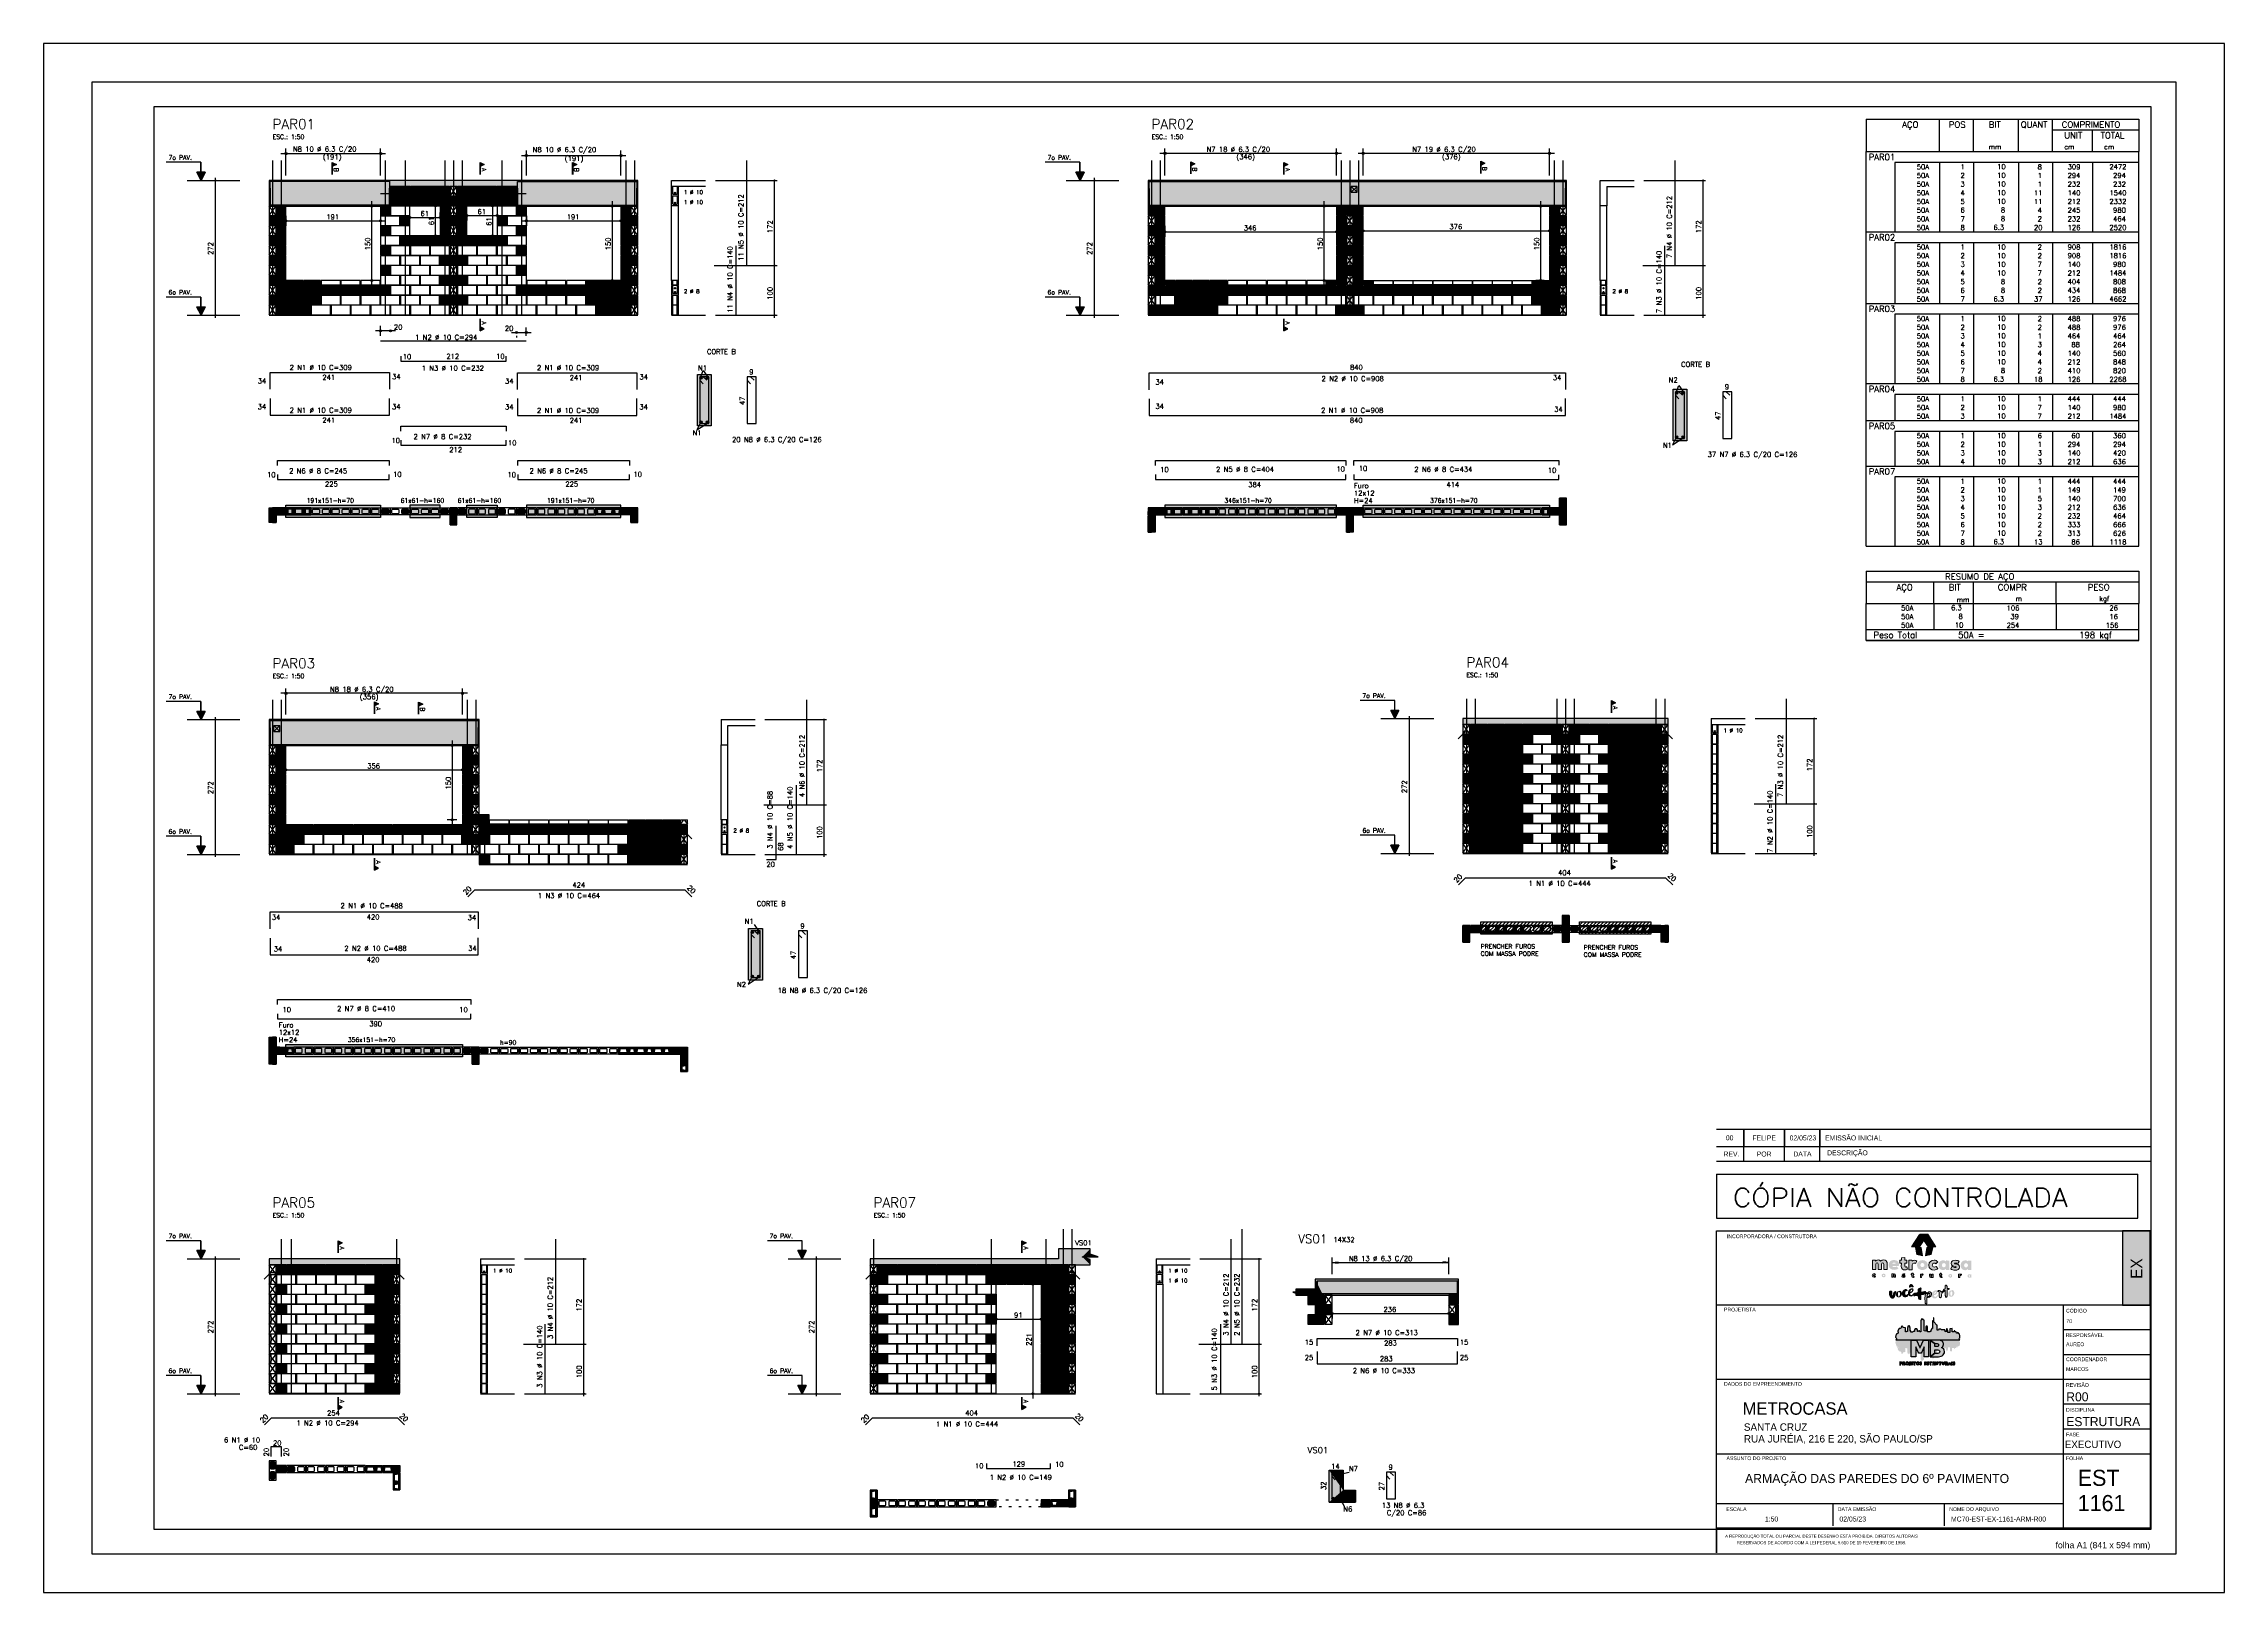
# Model space of a CAD drawing. Extents: x -1.9 to 86, y -1.6 to 61.
import ezdxf
from ezdxf.enums import TextEntityAlignment as Align

# ---------------------------------------------------------------- set-up
doc = ezdxf.new("R2010")
doc.units = 0
doc.header["$MEASUREMENT"] = 0
for name, pattern in [('ESTILO_TQS_0001', [0.45, 0.3, -0.15]), ('ESTILO_TQS_0002', [0.4, 0.1, -0.3]), ('HIDDEN', [9.525, 6.35, -3.175])]:
    doc.linetypes.add(name, pattern=pattern)
doc.layers.get('0').update_dxf_attribs({"linetype": 'CONTINUOUS'})
doc.layers.get('Defpoints').update_dxf_attribs({"linetype": 'CONTINUOUS'})
for name, color, linetype in [('25', 1, 'CONTINUOUS'), ('27', 4, 'CONTINUOUS'), ('ARQ-MAR', 2, 'CONTINUOUS'), ('ARQ_CAR', 7, 'CONTINUOUS'), ('ARQ_CAR-TXT', 7, 'CONTINUOUS'), ('ARQ_FOLHA', 7, 'CONTINUOUS'), ('ARQ_TXT-2', 2, 'CONTINUOUS'), ('ARQ_TXT-4', 4, 'CONTINUOUS'), ('H7', 1, 'CONTINUOUS'), ('Layer 1', 7, 'CONTINUOUS'), ('PENA_01', 1, 'CONTINUOUS'), ('PENA_02', 2, 'CONTINUOUS'), ('PENA_03', 3, 'CONTINUOUS'), ('PENA_05', 5, 'CONTINUOUS'), ('PENA_06', 6, 'CONTINUOUS'), ('PENA_09', 254, 'CONTINUOUS'), ('PENA_10', 253, 'CONTINUOUS'), ('PENA_11', 252, 'CONTINUOUS'), ('PENA_19', 240, 'CONTINUOUS'), ('PENA_21', 100, 'CONTINUOUS'), ('PENA_23', 50, 'CONTINUOUS'), ('PSG-NV1-HTC-251', 251, 'CONTINUOUS'), ('PSG-NV2-FLH-SELO', 1, 'CONTINUOUS'), ('ver', 20, 'CONTINUOUS'), ('xx-folha', 7, 'CONTINUOUS')]:
    doc.layers.add(name, color=color, linetype=linetype)
doc.styles.add('01-MILLEU', font='GOTHIC.TTF')
doc.styles.add('CARIMBO', font='romans.shx', dxfattribs={"height": 30})
doc.styles.add('R300', font='SIMPLEX.SHX', dxfattribs={"width": 1.1, "height": 5.5})
doc.styles.get("Standard").update_dxf_attribs({"font": 'ROMANS.SHX'})
doc.styles.add('TQS_ARIAL', font='arial.ttf')

# ---------------------------------------------------------------- blocks, each defined once
blk = doc.blocks.new('METROCASA')
at = {"layer": 'Layer 1', "true_color": 0xed1c24}
h = blk.add_hatch(color=240, dxfattribs=at)
h.dxf.hatch_style = 2
h.paths.add_polyline_path([(-1.29, 0.86), (-1.02, -0.59), (0.13, -0.85), (-0.13, 0.85)])
h.paths.add_polyline_path([(2.84, 0.94), (1.22, 3.51), (-0.37, 3.52), (1.27, 0.94)])
h.paths.add_polyline_path([(-2.08, 0.96), (-0.44, 0.95), (0.36, 2.19), (-0.45, 3.48)])
h.paths.add_polyline_path([(0.77, -0.85), (1.92, -0.6), (2.21, 0.84), (1.05, 0.84)])
at = {"layer": 'Layer 1', "true_color": 0x404041}
h = blk.add_hatch(color=250, dxfattribs=at)
h.dxf.hatch_style = 2
edge = h.paths.add_edge_path()
edge.add_spline(control_points=[(-3.66, -4.74), (-3.71, -4.74), (-3.72, -4.72), (-3.72, -4.71), (-3.72, -4.68), (-3.69, -4.68), (-3.66, -4.68), (-3.6, -4.68), (-3.52, -4.7), (-3.48, -4.72), (-3.48, -4.72), (-3.38, -4.57), (-3.38, -4.57), (-3.44, -4.52), (-3.54, -4.48), (-3.65, -4.48), (-3.81, -4.48), (-3.97, -4.54), (-3.97, -4.71), (-3.97, -4.87), (-3.81, -4.92), (-3.68, -4.93), (-3.63, -4.93), (-3.61, -4.94), (-3.61, -4.97), (-3.61, -4.99), (-3.63, -5), (-3.68, -5), (-3.73, -5), (-3.81, -4.99), (-3.92, -4.92), (-3.92, -4.92), (-4, -5.11), (-4, -5.11), (-3.92, -5.16), (-3.79, -5.2), (-3.67, -5.2), (-3.51, -5.2), (-3.36, -5.14), (-3.35, -4.97), (-3.35, -4.79), (-3.52, -4.75), (-3.66, -4.74)], knot_values=[0, 0, 0, 0, 1, 1, 1, 2, 2, 2, 3, 3, 3, 4, 4, 4, 5, 5, 5, 6, 6, 6, 7, 7, 7, 8, 8, 8, 9, 9, 9, 10, 10, 10, 11, 11, 11, 12, 12, 12, 13, 13, 13, 14, 14, 14, 14], degree=3, periodic=0)
edge = h.paths.add_edge_path()
edge.add_spline(control_points=[(-5.55, -4.47), (-5.62, -4.47), (-5.7, -4.5), (-5.76, -4.56), (-5.76, -4.56), (-5.77, -4.49), (-5.77, -4.49), (-5.77, -4.49), (-6, -4.49), (-6, -4.49), (-6, -4.49), (-6, -5.17), (-6, -5.17), (-6, -5.17), (-5.75, -5.17), (-5.75, -5.17), (-5.75, -5.17), (-5.75, -4.81), (-5.75, -4.81), (-5.75, -4.72), (-5.69, -4.68), (-5.63, -4.68), (-5.58, -4.68), (-5.54, -4.71), (-5.54, -4.79), (-5.54, -4.79), (-5.54, -5.17), (-5.54, -5.17), (-5.54, -5.17), (-5.29, -5.17), (-5.29, -5.17), (-5.29, -5.17), (-5.28, -4.79), (-5.28, -4.79), (-5.28, -4.55), (-5.4, -4.48), (-5.55, -4.47)], knot_values=[0, 0, 0, 0, 1, 1, 1, 2, 2, 2, 3, 3, 3, 4, 4, 4, 5, 5, 5, 6, 6, 6, 7, 7, 7, 8, 8, 8, 9, 9, 9, 10, 10, 10, 11, 11, 11, 12, 12, 12, 12], degree=3, periodic=0)
edge = h.paths.add_edge_path()
edge.add_spline(control_points=[(-7.69, -4.46), (-7.89, -4.46), (-8.08, -4.57), (-8.08, -4.82), (-8.08, -5.06), (-7.89, -5.17), (-7.69, -5.17), (-7.5, -5.18), (-7.3, -5.07), (-7.3, -4.82), (-7.3, -4.57), (-7.49, -4.47), (-7.69, -4.46)], knot_values=[0, 0, 0, 0, 1, 1, 1, 2, 2, 2, 3, 3, 3, 4, 4, 4, 4], degree=3, periodic=0)
edge = h.paths.add_edge_path()
edge.add_spline(control_points=[(-7.69, -4.97), (-7.78, -4.97), (-7.83, -4.9), (-7.83, -4.82), (-7.83, -4.74), (-7.78, -4.67), (-7.69, -4.67), (-7.6, -4.67), (-7.55, -4.74), (-7.55, -4.82), (-7.55, -4.9), (-7.61, -4.97), (-7.69, -4.97)], knot_values=[0, 0, 0, 0, 1, 1, 1, 2, 2, 2, 3, 3, 3, 4, 4, 4, 4], degree=3, periodic=0)
edge = h.paths.add_edge_path()
edge.add_spline(control_points=[(-9.57, -4.95), (-9.67, -4.95), (-9.72, -4.88), (-9.72, -4.81), (-9.72, -4.73), (-9.67, -4.66), (-9.57, -4.66), (-9.53, -4.66), (-9.49, -4.67), (-9.46, -4.71), (-9.46, -4.71), (-9.32, -4.56), (-9.32, -4.56), (-9.39, -4.49), (-9.49, -4.45), (-9.59, -4.45), (-9.78, -4.45), (-9.97, -4.56), (-9.97, -4.81), (-9.97, -5.06), (-9.78, -5.16), (-9.59, -5.16), (-9.48, -5.16), (-9.39, -5.12), (-9.3, -5.05), (-9.3, -5.05), (-9.45, -4.9), (-9.45, -4.9), (-9.48, -4.93), (-9.53, -4.95), (-9.57, -4.95)], knot_values=[0, 0, 0, 0, 1, 1, 1, 2, 2, 2, 3, 3, 3, 4, 4, 4, 5, 5, 5, 6, 6, 6, 7, 7, 7, 8, 8, 8, 9, 9, 9, 10, 10, 10, 10], degree=3, periodic=0)
edge = h.paths.add_edge_path()
edge.add_spline(control_points=[(-1.68, -5), (-1.72, -5), (-1.74, -4.98), (-1.74, -4.93), (-1.74, -4.93), (-1.74, -4.71), (-1.74, -4.71), (-1.74, -4.71), (-1.59, -4.71), (-1.59, -4.71), (-1.59, -4.71), (-1.59, -4.52), (-1.59, -4.52), (-1.59, -4.52), (-1.74, -4.52), (-1.74, -4.52), (-1.74, -4.52), (-1.74, -4.32), (-1.74, -4.32), (-1.74, -4.32), (-1.99, -4.34), (-1.99, -4.34), (-1.99, -4.34), (-1.99, -4.51), (-1.99, -4.51), (-1.99, -4.51), (-2.1, -4.51), (-2.1, -4.51), (-2.1, -4.51), (-2.1, -4.71), (-2.1, -4.71), (-2.1, -4.71), (-1.99, -4.71), (-1.99, -4.71), (-1.99, -4.71), (-1.99, -4.93), (-1.99, -4.93), (-2, -5.14), (-1.88, -5.21), (-1.74, -5.21), (-1.67, -5.21), (-1.61, -5.19), (-1.55, -5.16), (-1.55, -5.16), (-1.6, -4.97), (-1.6, -4.97), (-1.62, -4.99), (-1.65, -5), (-1.68, -5)], knot_values=[0, 0, 0, 0, 1, 1, 1, 2, 2, 2, 3, 3, 3, 4, 4, 4, 5, 5, 5, 6, 6, 6, 7, 7, 7, 8, 8, 8, 9, 9, 9, 10, 10, 10, 11, 11, 11, 12, 12, 12, 13, 13, 13, 14, 14, 14, 15, 15, 15, 16, 16, 16, 16], degree=3, periodic=0)
edge = h.paths.add_edge_path()
edge.add_spline(control_points=[(9.78, -4.57), (9.78, -4.57), (9.77, -4.65), (9.77, -4.65), (9.73, -4.59), (9.66, -4.56), (9.57, -4.56), (9.37, -4.56), (9.24, -4.71), (9.24, -4.91), (9.24, -5.11), (9.35, -5.25), (9.55, -5.26), (9.62, -5.27), (9.71, -5.24), (9.77, -5.18), (9.77, -5.18), (9.78, -5.25), (9.78, -5.25), (9.78, -5.25), (10.01, -5.25), (10.01, -5.25), (10.01, -5.25), (10.02, -4.57), (10.02, -4.57), (10.02, -4.57), (9.78, -4.57), (9.78, -4.57)], knot_values=[0, 0, 0, 0, 1, 1, 1, 2, 2, 2, 3, 3, 3, 4, 4, 4, 5, 5, 5, 6, 6, 6, 7, 7, 7, 8, 8, 8, 9, 9, 9, 9], degree=3, periodic=0)
edge = h.paths.add_edge_path()
edge.add_spline(control_points=[(9.62, -5.06), (9.55, -5.06), (9.49, -5), (9.49, -4.91), (9.49, -4.82), (9.55, -4.76), (9.62, -4.76), (9.71, -4.76), (9.76, -4.82), (9.76, -4.91), (9.76, -4.99), (9.71, -5.06), (9.62, -5.06)], knot_values=[0, 0, 0, 0, 1, 1, 1, 2, 2, 2, 3, 3, 3, 4, 4, 4, 4], degree=3, periodic=0)
edge = h.paths.add_edge_path()
edge.add_spline(control_points=[(7.69, -4.64), (7.69, -4.64), (7.68, -4.56), (7.68, -4.56), (7.68, -4.56), (7.45, -4.56), (7.45, -4.56), (7.45, -4.56), (7.45, -5.24), (7.45, -5.24), (7.45, -5.24), (7.7, -5.24), (7.7, -5.24), (7.7, -5.24), (7.7, -4.89), (7.7, -4.89), (7.7, -4.8), (7.76, -4.76), (7.82, -4.76), (7.86, -4.76), (7.89, -4.77), (7.93, -4.8), (7.93, -4.8), (8.04, -4.62), (8.04, -4.62), (7.99, -4.57), (7.93, -4.55), (7.86, -4.55), (7.79, -4.55), (7.73, -4.57), (7.69, -4.64)], knot_values=[0, 0, 0, 0, 1, 1, 1, 2, 2, 2, 3, 3, 3, 4, 4, 4, 5, 5, 5, 6, 6, 6, 7, 7, 7, 8, 8, 8, 9, 9, 9, 10, 10, 10, 10], degree=3, periodic=0)
edge = h.paths.add_edge_path()
edge.add_spline(control_points=[(5.76, -4.54), (5.56, -4.54), (5.37, -4.64), (5.37, -4.89), (5.37, -5.14), (5.56, -5.24), (5.75, -5.25), (5.95, -5.25), (6.14, -5.14), (6.14, -4.89), (6.15, -4.65), (5.96, -4.54), (5.76, -4.54)], knot_values=[0, 0, 0, 0, 1, 1, 1, 2, 2, 2, 3, 3, 3, 4, 4, 4, 4], degree=3, periodic=0)
edge = h.paths.add_edge_path()
edge.add_spline(control_points=[(5.76, -5.04), (5.67, -5.04), (5.62, -4.97), (5.62, -4.89), (5.62, -4.81), (5.67, -4.74), (5.76, -4.74), (5.85, -4.74), (5.9, -4.81), (5.9, -4.89), (5.9, -4.97), (5.84, -5.04), (5.76, -5.04)], knot_values=[0, 0, 0, 0, 1, 1, 1, 2, 2, 2, 3, 3, 3, 4, 4, 4, 4], degree=3, periodic=0)
edge = h.paths.add_edge_path()
edge.add_spline(control_points=[(4, -5.03), (3.96, -5.03), (3.94, -5.01), (3.93, -4.96), (3.93, -4.96), (3.94, -4.74), (3.94, -4.74), (3.94, -4.74), (4.09, -4.74), (4.09, -4.74), (4.09, -4.74), (4.09, -4.55), (4.09, -4.55), (4.09, -4.55), (3.94, -4.55), (3.94, -4.55), (3.94, -4.55), (3.94, -4.35), (3.94, -4.35), (3.94, -4.35), (3.69, -4.38), (3.69, -4.38), (3.69, -4.38), (3.69, -4.54), (3.69, -4.54), (3.69, -4.54), (3.58, -4.54), (3.58, -4.54), (3.58, -4.54), (3.58, -4.74), (3.58, -4.74), (3.58, -4.74), (3.69, -4.74), (3.69, -4.74), (3.69, -4.74), (3.68, -4.96), (3.68, -4.96), (3.68, -5.17), (3.8, -5.24), (3.93, -5.24), (4, -5.24), (4.07, -5.22), (4.13, -5.19), (4.13, -5.19), (4.08, -5), (4.08, -5), (4.05, -5.02), (4.03, -5.03), (4, -5.03)], knot_values=[0, 0, 0, 0, 1, 1, 1, 2, 2, 2, 3, 3, 3, 4, 4, 4, 5, 5, 5, 6, 6, 6, 7, 7, 7, 8, 8, 8, 9, 9, 9, 10, 10, 10, 11, 11, 11, 12, 12, 12, 13, 13, 13, 14, 14, 14, 15, 15, 15, 16, 16, 16, 16], degree=3, periodic=0)
edge = h.paths.add_edge_path()
edge.add_spline(control_points=[(2.03, -4.89), (2.03, -4.98), (1.97, -5.02), (1.91, -5.02), (1.87, -5.02), (1.82, -4.99), (1.82, -4.9), (1.82, -4.9), (1.82, -4.53), (1.82, -4.53), (1.82, -4.53), (1.57, -4.53), (1.57, -4.53), (1.57, -4.53), (1.57, -4.9), (1.57, -4.9), (1.57, -5.15), (1.69, -5.22), (1.83, -5.22), (1.9, -5.23), (1.99, -5.2), (2.05, -5.14), (2.05, -5.14), (2.06, -5.21), (2.06, -5.21), (2.06, -5.21), (2.28, -5.21), (2.28, -5.21), (2.28, -5.21), (2.28, -4.53), (2.28, -4.53), (2.28, -4.53), (2.03, -4.53), (2.03, -4.53), (2.03, -4.53), (2.03, -4.89), (2.03, -4.89)], knot_values=[0, 0, 0, 0, 1, 1, 1, 2, 2, 2, 3, 3, 3, 4, 4, 4, 5, 5, 5, 6, 6, 6, 7, 7, 7, 8, 8, 8, 9, 9, 9, 10, 10, 10, 11, 11, 11, 12, 12, 12, 12], degree=3, periodic=0)
edge = h.paths.add_edge_path()
edge.add_spline(control_points=[(-0.02, -4.59), (-0.02, -4.59), (-0.04, -4.52), (-0.04, -4.52), (-0.04, -4.52), (-0.26, -4.52), (-0.26, -4.52), (-0.26, -4.52), (-0.27, -5.2), (-0.27, -5.2), (-0.27, -5.2), (-0.02, -5.2), (-0.02, -5.2), (-0.02, -5.2), (-0.01, -4.85), (-0.01, -4.85), (-0.01, -4.76), (0.04, -4.72), (0.1, -4.72), (0.15, -4.72), (0.18, -4.73), (0.22, -4.76), (0.22, -4.76), (0.32, -4.58), (0.32, -4.58), (0.28, -4.53), (0.21, -4.51), (0.14, -4.5), (0.08, -4.5), (0.01, -4.53), (-0.02, -4.59)], knot_values=[0, 0, 0, 0, 1, 1, 1, 2, 2, 2, 3, 3, 3, 4, 4, 4, 5, 5, 5, 6, 6, 6, 7, 7, 7, 8, 8, 8, 9, 9, 9, 10, 10, 10, 10], degree=3, periodic=0)
at = {"layer": 'Layer 1', "true_color": 0xed1c24}
h = blk.add_hatch(color=240, dxfattribs=at)
h.dxf.hatch_style = 2
edge = h.paths.add_edge_path()
edge.add_spline(control_points=[(-1.94, -1.96), (-1.94, -1.96), (-1.98, -1.76), (-1.98, -1.76), (-1.98, -1.76), (-2.62, -1.75), (-2.62, -1.75), (-2.62, -1.75), (-2.63, -3.66), (-2.63, -3.66), (-2.63, -3.66), (-1.92, -3.66), (-1.92, -3.66), (-1.92, -3.66), (-1.91, -2.67), (-1.91, -2.67), (-1.91, -2.42), (-1.76, -2.31), (-1.58, -2.31), (-1.46, -2.31), (-1.38, -2.34), (-1.26, -2.43), (-1.26, -2.43), (-0.98, -1.92), (-0.98, -1.92), (-1.1, -1.79), (-1.28, -1.71), (-1.48, -1.71), (-1.66, -1.71), (-1.84, -1.79), (-1.94, -1.96)], knot_values=[0, 0, 0, 0, 1, 1, 1, 2, 2, 2, 3, 3, 3, 4, 4, 4, 5, 5, 5, 6, 6, 6, 7, 7, 7, 8, 8, 8, 9, 9, 9, 10, 10, 10, 10], degree=3, periodic=0)
edge = h.paths.add_edge_path()
edge.add_spline(control_points=[(-5.6, -1.69), (-6.11, -1.69), (-6.66, -1.99), (-6.66, -2.69), (-6.67, -3.38), (-6.16, -3.68), (-5.56, -3.68), (-5.23, -3.68), (-4.92, -3.58), (-4.69, -3.37), (-4.69, -3.37), (-5.04, -2.98), (-5.04, -2.98), (-5.16, -3.07), (-5.32, -3.13), (-5.53, -3.13), (-5.68, -3.13), (-5.9, -3.06), (-5.95, -2.89), (-5.95, -2.89), (-4.62, -2.89), (-4.62, -2.89), (-4.45, -2.14), (-4.92, -1.69), (-5.6, -1.69)], knot_values=[0, 0, 0, 0, 1, 1, 1, 2, 2, 2, 3, 3, 3, 4, 4, 4, 5, 5, 5, 6, 6, 6, 7, 7, 7, 8, 8, 8, 8], degree=3, periodic=0)
edge = h.paths.add_edge_path()
edge.add_spline(control_points=[(-5.94, -2.43), (-5.89, -2.12), (-5.27, -2.13), (-5.25, -2.43), (-5.25, -2.43), (-5.94, -2.43), (-5.94, -2.43)], knot_values=[0, 0, 0, 0, 1, 1, 1, 2, 2, 2, 2], degree=3, periodic=0)
edge = h.paths.add_edge_path()
edge.add_spline(control_points=[(4.86, -2), (4.76, -1.84), (4.58, -1.75), (4.31, -1.75), (3.75, -1.74), (3.38, -2.17), (3.38, -2.74), (3.37, -3.29), (3.68, -3.69), (4.24, -3.73), (4.45, -3.74), (4.71, -3.67), (4.87, -3.49), (4.87, -3.49), (4.9, -3.7), (4.9, -3.7), (4.9, -3.7), (5.56, -3.7), (5.56, -3.7), (5.56, -3.7), (5.57, -1.8), (5.57, -1.8), (5.57, -1.8), (4.9, -1.79), (4.9, -1.79), (4.9, -1.79), (4.86, -2), (4.86, -2)], knot_values=[0, 0, 0, 0, 1, 1, 1, 2, 2, 2, 3, 3, 3, 4, 4, 4, 5, 5, 5, 6, 6, 6, 7, 7, 7, 8, 8, 8, 9, 9, 9, 9], degree=3, periodic=0)
edge = h.paths.add_edge_path()
edge.add_spline(control_points=[(4.46, -3.16), (4.25, -3.16), (4.08, -3.01), (4.08, -2.74), (4.08, -2.47), (4.25, -2.32), (4.47, -2.32), (4.72, -2.32), (4.86, -2.49), (4.86, -2.74), (4.86, -2.97), (4.7, -3.16), (4.46, -3.16)], knot_values=[0, 0, 0, 0, 1, 1, 1, 2, 2, 2, 3, 3, 3, 4, 4, 4, 4], degree=3, periodic=0)
edge = h.paths.add_edge_path()
edge.add_spline(control_points=[(-7.68, -1.68), (-7.94, -1.68), (-8.15, -1.76), (-8.31, -1.95), (-8.4, -1.77), (-8.59, -1.69), (-8.78, -1.68), (-8.98, -1.68), (-9.19, -1.76), (-9.31, -1.92), (-9.31, -1.92), (-9.36, -1.72), (-9.36, -1.72), (-9.36, -1.72), (-9.95, -1.71), (-9.95, -1.71), (-9.95, -1.71), (-9.96, -3.62), (-9.96, -3.62), (-9.96, -3.62), (-9.26, -3.62), (-9.26, -3.62), (-9.26, -3.62), (-9.25, -2.58), (-9.25, -2.58), (-9.25, -2.37), (-9.12, -2.27), (-9, -2.27), (-8.87, -2.27), (-8.8, -2.35), (-8.8, -2.57), (-8.8, -2.57), (-8.81, -3.62), (-8.81, -3.62), (-8.81, -3.62), (-8.11, -3.63), (-8.11, -3.63), (-8.11, -3.63), (-8.1, -2.58), (-8.1, -2.58), (-8.1, -2.37), (-7.98, -2.29), (-7.86, -2.29), (-7.75, -2.29), (-7.66, -2.37), (-7.66, -2.57), (-7.66, -2.57), (-7.67, -3.63), (-7.67, -3.63), (-7.67, -3.63), (-6.96, -3.63), (-6.96, -3.63), (-6.96, -3.63), (-6.95, -2.57), (-6.95, -2.57), (-6.95, -1.94), (-7.26, -1.68), (-7.68, -1.68)], knot_values=[0, 0, 0, 0, 1, 1, 1, 2, 2, 2, 3, 3, 3, 4, 4, 4, 5, 5, 5, 6, 6, 6, 7, 7, 7, 8, 8, 8, 9, 9, 9, 10, 10, 10, 11, 11, 11, 12, 12, 12, 13, 13, 13, 14, 14, 14, 15, 15, 15, 16, 16, 16, 17, 17, 17, 18, 18, 18, 19, 19, 19, 19], degree=3, periodic=0)
edge = h.paths.add_edge_path()
edge.add_spline(control_points=[(-3.23, -3.11), (-3.34, -3.11), (-3.41, -3.06), (-3.42, -2.93), (-3.42, -2.93), (-3.41, -2.3), (-3.41, -2.3), (-3.41, -2.3), (-2.98, -2.3), (-2.98, -2.3), (-2.98, -2.3), (-2.98, -1.76), (-2.98, -1.76), (-2.98, -1.76), (-3.41, -1.76), (-3.41, -1.76), (-3.41, -1.76), (-3.4, -1.21), (-3.4, -1.21), (-3.4, -1.21), (-4.11, -1.28), (-4.11, -1.28), (-4.11, -1.28), (-4.11, -1.76), (-4.11, -1.76), (-4.11, -1.76), (-4.42, -1.75), (-4.42, -1.75), (-4.42, -1.75), (-4.42, -2.3), (-4.42, -2.3), (-4.42, -2.3), (-4.11, -2.3), (-4.11, -2.3), (-4.11, -2.3), (-4.12, -2.92), (-4.12, -2.92), (-4.13, -3.52), (-3.79, -3.69), (-3.42, -3.7), (-3.22, -3.7), (-3.03, -3.66), (-2.87, -3.57), (-2.87, -3.57), (-3.02, -3.05), (-3.02, -3.05), (-3.08, -3.09), (-3.16, -3.11), (-3.23, -3.11)], knot_values=[0, 0, 0, 0, 1, 1, 1, 2, 2, 2, 3, 3, 3, 4, 4, 4, 5, 5, 5, 6, 6, 6, 7, 7, 7, 8, 8, 8, 9, 9, 9, 10, 10, 10, 11, 11, 11, 12, 12, 12, 13, 13, 13, 14, 14, 14, 15, 15, 15, 16, 16, 16, 16], degree=3, periodic=0)
edge = h.paths.add_edge_path()
edge.add_spline(control_points=[(2.53, -3.13), (2.26, -3.13), (2.12, -2.94), (2.12, -2.74), (2.12, -2.5), (2.27, -2.3), (2.54, -2.3), (2.66, -2.3), (2.77, -2.35), (2.86, -2.44), (2.86, -2.44), (3.24, -2.04), (3.24, -2.04), (3.04, -1.84), (2.77, -1.74), (2.5, -1.74), (1.96, -1.73), (1.43, -2.04), (1.42, -2.73), (1.42, -3.44), (1.94, -3.72), (2.5, -3.72), (2.78, -3.72), (3.06, -3.6), (3.28, -3.4), (3.28, -3.4), (2.88, -2.98), (2.88, -2.98), (2.79, -3.08), (2.66, -3.13), (2.53, -3.13)], knot_values=[0, 0, 0, 0, 1, 1, 1, 2, 2, 2, 3, 3, 3, 4, 4, 4, 5, 5, 5, 6, 6, 6, 7, 7, 7, 8, 8, 8, 9, 9, 9, 10, 10, 10, 10], degree=3, periodic=0)
edge = h.paths.add_edge_path()
edge.add_spline(control_points=[(9.37, -1.82), (9.37, -1.82), (9.33, -2.02), (9.33, -2.02), (9.23, -1.87), (9.04, -1.77), (8.77, -1.77), (8.22, -1.77), (7.85, -2.2), (7.84, -2.76), (7.84, -3.31), (8.15, -3.71), (8.71, -3.75), (8.92, -3.76), (9.17, -3.7), (9.34, -3.51), (9.34, -3.51), (9.37, -3.72), (9.37, -3.72), (9.37, -3.72), (10.02, -3.72), (10.02, -3.72), (10.02, -3.72), (10.03, -1.82), (10.03, -1.82), (10.03, -1.82), (9.37, -1.82), (9.37, -1.82)], knot_values=[0, 0, 0, 0, 1, 1, 1, 2, 2, 2, 3, 3, 3, 4, 4, 4, 5, 5, 5, 6, 6, 6, 7, 7, 7, 8, 8, 8, 9, 9, 9, 9], degree=3, periodic=0)
edge = h.paths.add_edge_path()
edge.add_spline(control_points=[(8.93, -3.18), (8.71, -3.18), (8.55, -3.03), (8.55, -2.76), (8.55, -2.5), (8.72, -2.34), (8.93, -2.35), (9.18, -2.35), (9.32, -2.51), (9.32, -2.77), (9.32, -2.99), (9.17, -3.18), (8.93, -3.18)], knot_values=[0, 0, 0, 0, 1, 1, 1, 2, 2, 2, 3, 3, 3, 4, 4, 4, 4], degree=3, periodic=0)
edge = h.paths.add_edge_path()
edge.add_spline(control_points=[(6.78, -2.48), (6.66, -2.48), (6.63, -2.42), (6.63, -2.39), (6.63, -2.32), (6.7, -2.29), (6.8, -2.3), (6.96, -2.29), (7.18, -2.35), (7.28, -2.41), (7.28, -2.41), (7.58, -1.99), (7.58, -1.99), (7.4, -1.85), (7.12, -1.76), (6.81, -1.76), (6.36, -1.75), (5.93, -1.92), (5.93, -2.38), (5.92, -2.84), (6.37, -2.99), (6.74, -3), (6.88, -3.02), (6.94, -3.05), (6.94, -3.11), (6.94, -3.17), (6.87, -3.2), (6.75, -3.2), (6.59, -3.19), (6.36, -3.18), (6.07, -2.98), (6.07, -2.98), (5.84, -3.5), (5.84, -3.5), (6.05, -3.66), (6.43, -3.75), (6.76, -3.76), (7.22, -3.76), (7.65, -3.58), (7.65, -3.11), (7.65, -2.61), (7.17, -2.49), (6.78, -2.48)], knot_values=[0, 0, 0, 0, 1, 1, 1, 2, 2, 2, 3, 3, 3, 4, 4, 4, 5, 5, 5, 6, 6, 6, 7, 7, 7, 8, 8, 8, 9, 9, 9, 10, 10, 10, 11, 11, 11, 12, 12, 12, 13, 13, 13, 14, 14, 14, 14], degree=3, periodic=0)
edge = h.paths.add_edge_path()
edge.add_spline(control_points=[(0.13, -1.72), (-0.42, -1.72), (-0.95, -2.01), (-0.96, -2.72), (-0.96, -3.41), (-0.42, -3.71), (0.12, -3.72), (0.66, -3.72), (1.21, -3.42), (1.22, -2.73), (1.22, -2.03), (0.7, -1.73), (0.13, -1.72)], knot_values=[0, 0, 0, 0, 1, 1, 1, 2, 2, 2, 3, 3, 3, 4, 4, 4, 4], degree=3, periodic=0)
edge = h.paths.add_edge_path()
edge.add_spline(control_points=[(0.13, -3.13), (-0.12, -3.13), (-0.27, -2.94), (-0.26, -2.72), (-0.26, -2.5), (-0.12, -2.3), (0.13, -2.31), (0.38, -2.31), (0.52, -2.5), (0.52, -2.72), (0.52, -2.96), (0.37, -3.14), (0.13, -3.13)], knot_values=[0, 0, 0, 0, 1, 1, 1, 2, 2, 2, 3, 3, 3, 4, 4, 4, 4], degree=3, periodic=0)
at = {"layer": 'Layer 1', "true_color": 0x404041}
h = blk.add_hatch(color=250, dxfattribs=at)
h.dxf.hatch_style = 2
edge = h.paths.add_edge_path()
edge.add_spline(control_points=[(-2.43, -7.17), (-2.4, -7.16), (-2.38, -7.15), (-2.36, -7.14), (-2.33, -7.13), (-2.31, -7.11), (-2.3, -7.09), (-2.28, -7.07), (-2.26, -7.04), (-2.24, -7.01), (-2.22, -6.98), (-2.2, -6.95), (-2.17, -6.92), (-2.15, -6.93), (-2.11, -6.95), (-2.08, -6.98), (-2.05, -7.01), (-2.01, -7.04), (-1.98, -7.06), (-1.94, -7.09), (-1.9, -7.11), (-1.87, -7.13), (-1.84, -7.14), (-1.81, -7.14), (-1.78, -7.12), (-1.75, -7.1), (-1.75, -7.07), (-1.76, -7.02), (-1.78, -6.98), (-1.8, -6.94), (-1.84, -6.89), (-1.87, -6.84), (-1.91, -6.8), (-1.96, -6.76), (-2, -6.72), (-2.04, -6.69), (-2.07, -6.68), (-2.11, -6.66), (-2.15, -6.65), (-2.18, -6.64), (-2.21, -6.64), (-2.24, -6.64), (-2.26, -6.65), (-2.29, -6.66), (-2.31, -6.68), (-2.33, -6.71), (-2.35, -6.73), (-2.36, -6.77), (-2.38, -6.82), (-2.4, -6.84), (-2.41, -6.87), (-2.43, -6.91), (-2.44, -6.95), (-2.46, -6.99), (-2.47, -7.03), (-2.48, -7.07), (-2.48, -7.11), (-2.48, -7.14), (-2.47, -7.16), (-2.46, -7.18), (-2.43, -7.17)], knot_values=[0, 0, 0, 0, 1, 1, 1, 2, 2, 2, 3, 3, 3, 4, 4, 4, 5, 5, 5, 6, 6, 6, 7, 7, 7, 8, 8, 8, 9, 9, 9, 10, 10, 10, 11, 11, 11, 12, 12, 12, 13, 13, 13, 14, 14, 14, 15, 15, 15, 16, 16, 16, 17, 17, 17, 18, 18, 18, 19, 19, 19, 20, 20, 20, 20], degree=3, periodic=0)
edge = h.paths.add_edge_path()
edge.add_spline(control_points=[(-5.26, -8.04), (-5.28, -8.03), (-5.33, -8.05), (-5.4, -8.1), (-5.49, -8.17), (-5.55, -8.25), (-5.6, -8.35), (-5.65, -8.45), (-5.69, -8.55), (-5.71, -8.65), (-5.74, -8.76), (-5.76, -8.85), (-5.77, -8.93), (-5.78, -9.02), (-5.8, -9.07), (-5.81, -9.1), (-5.83, -9.13), (-5.85, -9.12), (-5.88, -9.08), (-5.91, -9.04), (-5.94, -8.98), (-5.97, -8.89), (-6, -8.8), (-6.02, -8.7), (-6.04, -8.57), (-6.05, -8.44), (-6.05, -8.3), (-6.03, -8.14), (-6.03, -8.11), (-6.04, -8.08), (-6.06, -8.06), (-6.09, -8.03), (-6.12, -8.01), (-6.16, -8), (-6.2, -7.98), (-6.25, -7.98), (-6.3, -7.98), (-6.35, -7.99), (-6.4, -8), (-6.45, -8.03), (-6.48, -8.05), (-6.5, -8.08), (-6.52, -8.13), (-6.53, -8.18), (-6.53, -8.24), (-6.53, -8.31), (-6.53, -8.38), (-6.52, -8.45), (-6.5, -8.52), (-6.49, -8.6), (-6.47, -8.67), (-6.45, -8.74), (-6.43, -8.81), (-6.41, -8.87), (-6.39, -8.93), (-6.36, -8.98), (-6.34, -9.03), (-6.32, -9.05), (-6.29, -9.1), (-6.26, -9.14), (-6.23, -9.18), (-6.19, -9.23), (-6.16, -9.27), (-6.11, -9.3), (-6.07, -9.34), (-6.02, -9.36), (-5.96, -9.37), (-5.9, -9.38), (-5.83, -9.38), (-5.75, -9.35), (-5.71, -9.34), (-5.67, -9.31), (-5.63, -9.25), (-5.58, -9.19), (-5.54, -9.12), (-5.51, -9.05), (-5.47, -8.98), (-5.44, -8.9), (-5.41, -8.82), (-5.38, -8.74), (-5.36, -8.67), (-5.34, -8.61), (-5.32, -8.53), (-5.29, -8.44), (-5.27, -8.36), (-5.25, -8.27), (-5.23, -8.2), (-5.23, -8.15), (-5.22, -8.09), (-5.23, -8.06), (-5.26, -8.04)], knot_values=[0, 0, 0, 0, 1, 1, 1, 2, 2, 2, 3, 3, 3, 4, 4, 4, 5, 5, 5, 6, 6, 6, 7, 7, 7, 8, 8, 8, 9, 9, 9, 10, 10, 10, 11, 11, 11, 12, 12, 12, 13, 13, 13, 14, 14, 14, 15, 15, 15, 16, 16, 16, 17, 17, 17, 18, 18, 18, 19, 19, 19, 20, 20, 20, 21, 21, 21, 22, 22, 22, 23, 23, 23, 24, 24, 24, 25, 25, 25, 26, 26, 26, 27, 27, 27, 28, 28, 28, 29, 29, 29, 30, 30, 30, 30], degree=3, periodic=0)
edge = h.paths.add_edge_path()
edge.add_spline(control_points=[(-1.57, -8.39), (-1.57, -8.35), (-1.58, -8.33), (-1.6, -8.33), (-1.62, -8.34), (-1.64, -8.36), (-1.66, -8.39), (-1.68, -8.43), (-1.71, -8.47), (-1.75, -8.52), (-1.78, -8.56), (-1.82, -8.61), (-1.87, -8.65), (-1.92, -8.7), (-1.99, -8.73), (-2.07, -8.75), (-2.11, -8.76), (-2.14, -8.76), (-2.17, -8.75), (-2.19, -8.74), (-2.22, -8.73), (-2.24, -8.72), (-2.26, -8.7), (-2.27, -8.68), (-2.28, -8.66), (-2.3, -8.64), (-2.31, -8.61), (-2.31, -8.59), (-2.33, -8.53), (-2.34, -8.45), (-2.33, -8.37), (-2.27, -8.37), (-2.2, -8.36), (-2.14, -8.33), (-2.08, -8.31), (-2.02, -8.28), (-1.96, -8.23), (-1.89, -8.19), (-1.83, -8.12), (-1.77, -8.03), (-1.71, -7.95), (-1.68, -7.87), (-1.66, -7.8), (-1.65, -7.72), (-1.65, -7.65), (-1.67, -7.59), (-1.69, -7.53), (-1.72, -7.48), (-1.77, -7.45), (-1.81, -7.41), (-1.87, -7.39), (-1.93, -7.39), (-2, -7.4), (-2.06, -7.41), (-2.13, -7.43), (-2.2, -7.44), (-2.26, -7.47), (-2.32, -7.5), (-2.38, -7.53), (-2.44, -7.57), (-2.49, -7.62), (-2.54, -7.67), (-2.58, -7.72), (-2.62, -7.78), (-2.66, -7.87), (-2.7, -7.94), (-2.72, -8.02), (-2.74, -8.1), (-2.75, -8.16), (-2.76, -8.22), (-2.77, -8.29), (-2.77, -8.36), (-2.76, -8.42), (-2.75, -8.52), (-2.72, -8.62), (-2.68, -8.71), (-2.65, -8.78), (-2.6, -8.86), (-2.54, -8.92), (-2.47, -8.99), (-2.39, -9.03), (-2.28, -9.05), (-2.17, -9.07), (-2.07, -9.07), (-1.98, -9.04), (-1.9, -9.01), (-1.83, -8.97), (-1.78, -8.91), (-1.72, -8.86), (-1.68, -8.8), (-1.64, -8.73), (-1.61, -8.66), (-1.59, -8.6), (-1.58, -8.54), (-1.57, -8.48), (-1.56, -8.43), (-1.57, -8.39)], knot_values=[0, 0, 0, 0, 1, 1, 1, 2, 2, 2, 3, 3, 3, 4, 4, 4, 5, 5, 5, 6, 6, 6, 7, 7, 7, 8, 8, 8, 9, 9, 9, 10, 10, 10, 11, 11, 11, 12, 12, 12, 13, 13, 13, 14, 14, 14, 15, 15, 15, 16, 16, 16, 17, 17, 17, 18, 18, 18, 19, 19, 19, 20, 20, 20, 21, 21, 21, 22, 22, 22, 23, 23, 23, 24, 24, 24, 25, 25, 25, 26, 26, 26, 27, 27, 27, 28, 28, 28, 29, 29, 29, 30, 30, 30, 31, 31, 31, 32, 32, 32, 32], degree=3, periodic=0)
edge = h.paths.add_edge_path()
edge.add_spline(control_points=[(-2.31, -8.07), (-2.31, -8.04), (-2.3, -8.01), (-2.29, -7.98), (-2.27, -7.95), (-2.25, -7.9), (-2.23, -7.85), (-2.2, -7.81), (-2.17, -7.77), (-2.14, -7.75), (-2.1, -7.72), (-2.07, -7.7), (-2.03, -7.69), (-1.99, -7.67), (-1.95, -7.66), (-1.91, -7.65), (-1.9, -7.67), (-1.91, -7.7), (-1.91, -7.72), (-1.92, -7.75), (-1.93, -7.78), (-1.94, -7.81), (-1.95, -7.85), (-1.97, -7.89), (-2.01, -7.94), (-2.04, -7.99), (-2.07, -8.02), (-2.11, -8.05), (-2.15, -8.07), (-2.18, -8.09), (-2.21, -8.1), (-2.25, -8.11), (-2.29, -8.12), (-2.32, -8.13), (-2.32, -8.11), (-2.32, -8.09), (-2.31, -8.07)], knot_values=[0, 0, 0, 0, 1, 1, 1, 2, 2, 2, 3, 3, 3, 4, 4, 4, 5, 5, 5, 6, 6, 6, 7, 7, 7, 8, 8, 8, 9, 9, 9, 10, 10, 10, 11, 11, 11, 12, 12, 12, 12], degree=3, periodic=0)
edge = h.paths.add_edge_path()
edge.add_spline(control_points=[(-4.11, -8.09), (-4.16, -8), (-4.24, -7.93), (-4.34, -7.88), (-4.36, -7.87), (-4.38, -7.87), (-4.39, -7.87), (-4.4, -7.88), (-4.41, -7.89), (-4.43, -7.9), (-4.45, -7.92), (-4.48, -7.93), (-4.52, -7.95), (-4.57, -7.97), (-4.64, -7.99), (-4.74, -8), (-4.84, -8.02), (-4.93, -8.06), (-5, -8.14), (-5.07, -8.21), (-5.12, -8.29), (-5.15, -8.39), (-5.18, -8.48), (-5.2, -8.59), (-5.19, -8.69), (-5.18, -8.8), (-5.16, -8.89), (-5.11, -8.98), (-5.06, -9.06), (-5, -9.13), (-4.91, -9.18), (-4.82, -9.23), (-4.72, -9.25), (-4.59, -9.24), (-4.49, -9.22), (-4.4, -9.19), (-4.32, -9.13), (-4.24, -9.07), (-4.18, -9), (-4.12, -8.92), (-4.07, -8.84), (-4.03, -8.75), (-4.01, -8.65), (-3.99, -8.55), (-3.99, -8.45), (-4, -8.36), (-4.02, -8.26), (-4.05, -8.17), (-4.11, -8.09)], knot_values=[0, 0, 0, 0, 1, 1, 1, 2, 2, 2, 3, 3, 3, 4, 4, 4, 5, 5, 5, 6, 6, 6, 7, 7, 7, 8, 8, 8, 9, 9, 9, 10, 10, 10, 11, 11, 11, 12, 12, 12, 13, 13, 13, 14, 14, 14, 15, 15, 15, 16, 16, 16, 16], degree=3, periodic=0)
edge = h.paths.add_edge_path()
edge.add_spline(control_points=[(-4.4, -8.7), (-4.42, -8.76), (-4.44, -8.82), (-4.46, -8.88), (-4.48, -8.94), (-4.51, -8.98), (-4.54, -9.02), (-4.57, -9.06), (-4.6, -9.08), (-4.63, -9.09), (-4.66, -9.1), (-4.68, -9.08), (-4.7, -9.05), (-4.73, -9.01), (-4.74, -8.96), (-4.76, -8.9), (-4.77, -8.84), (-4.77, -8.77), (-4.78, -8.7), (-4.78, -8.62), (-4.78, -8.55), (-4.78, -8.48), (-4.78, -8.41), (-4.77, -8.36), (-4.76, -8.3), (-4.75, -8.25), (-4.74, -8.22), (-4.73, -8.21), (-4.68, -8.16), (-4.64, -8.14), (-4.6, -8.14), (-4.55, -8.14), (-4.5, -8.17), (-4.44, -8.23), (-4.41, -8.25), (-4.4, -8.29), (-4.39, -8.34), (-4.37, -8.39), (-4.37, -8.44), (-4.37, -8.5), (-4.38, -8.57), (-4.39, -8.63), (-4.4, -8.7)], knot_values=[0, 0, 0, 0, 1, 1, 1, 2, 2, 2, 3, 3, 3, 4, 4, 4, 5, 5, 5, 6, 6, 6, 7, 7, 7, 8, 8, 8, 9, 9, 9, 10, 10, 10, 11, 11, 11, 12, 12, 12, 13, 13, 13, 14, 14, 14, 14], degree=3, periodic=0)
edge = h.paths.add_edge_path()
edge.add_spline(control_points=[(-2.78, -8.64), (-2.8, -8.64), (-2.82, -8.66), (-2.85, -8.69), (-2.88, -8.72), (-2.92, -8.74), (-2.96, -8.77), (-3, -8.79), (-3.05, -8.81), (-3.1, -8.82), (-3.15, -8.84), (-3.21, -8.83), (-3.28, -8.81), (-3.32, -8.8), (-3.36, -8.77), (-3.39, -8.72), (-3.41, -8.67), (-3.43, -8.6), (-3.44, -8.53), (-3.45, -8.46), (-3.45, -8.39), (-3.44, -8.31), (-3.43, -8.23), (-3.41, -8.15), (-3.39, -8.08), (-3.36, -8.01), (-3.32, -7.96), (-3.27, -7.93), (-3.23, -7.9), (-3.18, -7.88), (-3.13, -7.87), (-3.09, -7.86), (-3.05, -7.86), (-3.01, -7.86), (-2.98, -7.86), (-2.96, -7.86), (-2.95, -7.85), (-2.94, -7.83), (-2.95, -7.8), (-2.98, -7.76), (-3.02, -7.73), (-3.06, -7.7), (-3.12, -7.68), (-3.18, -7.67), (-3.25, -7.66), (-3.33, -7.67), (-3.41, -7.68), (-3.49, -7.72), (-3.58, -7.79), (-3.67, -7.86), (-3.74, -7.94), (-3.79, -8.03), (-3.84, -8.12), (-3.87, -8.21), (-3.89, -8.3), (-3.9, -8.39), (-3.9, -8.48), (-3.89, -8.57), (-3.88, -8.66), (-3.85, -8.74), (-3.82, -8.82), (-3.78, -8.89), (-3.73, -8.96), (-3.68, -9.01), (-3.62, -9.06), (-3.56, -9.1), (-3.49, -9.12), (-3.41, -9.14), (-3.34, -9.15), (-3.27, -9.14), (-3.21, -9.13), (-3.15, -9.11), (-3.09, -9.09), (-3.03, -9.06), (-2.98, -9.02), (-2.93, -8.98), (-2.89, -8.94), (-2.85, -8.9), (-2.82, -8.86), (-2.76, -8.78), (-2.73, -8.72), (-2.72, -8.68), (-2.72, -8.63), (-2.74, -8.62), (-2.78, -8.64)], knot_values=[0, 0, 0, 0, 1, 1, 1, 2, 2, 2, 3, 3, 3, 4, 4, 4, 5, 5, 5, 6, 6, 6, 7, 7, 7, 8, 8, 8, 9, 9, 9, 10, 10, 10, 11, 11, 11, 12, 12, 12, 13, 13, 13, 14, 14, 14, 15, 15, 15, 16, 16, 16, 17, 17, 17, 18, 18, 18, 19, 19, 19, 20, 20, 20, 21, 21, 21, 22, 22, 22, 23, 23, 23, 24, 24, 24, 25, 25, 25, 26, 26, 26, 27, 27, 27, 28, 28, 28, 28], degree=3, periodic=0)
at = {"layer": 'Layer 1', "true_color": 0x1b8e45}
h = blk.add_hatch(color=114, dxfattribs=at)
h.dxf.hatch_style = 2
edge = h.paths.add_edge_path()
edge.add_spline(control_points=[(0.79, -8.06), (0.59, -8.03), (-0.17, -8.19), (-0.17, -8.19), (-0.17, -8.19), (-0.11, -7.43), (-0.17, -7.33), (-0.22, -7.23), (-0.47, -7.45), (-0.61, -7.52), (-0.74, -7.59), (-0.74, -8.26), (-0.74, -8.26), (-0.74, -8.26), (-1.25, -8.38), (-1.45, -8.38), (-1.45, -8.43), (-1.45, -8.49), (-1.47, -8.56), (-1.48, -8.63), (-1.51, -8.7), (-1.54, -8.78), (-1.56, -8.82), (-1.58, -8.86), (-1.61, -8.89), (-1.61, -8.9), (-1.61, -8.9), (-1.6, -8.9), (-1.35, -8.97), (-0.75, -8.8), (-0.75, -8.8), (-0.75, -8.8), (-0.76, -9.13), (-0.67, -9.41), (-0.58, -9.69), (-0.21, -9.73), (-0.18, -9.61), (-0.15, -9.49), (-0.17, -8.73), (-0.17, -8.73), (-0.17, -8.73), (0.36, -8.62), (0.55, -8.6), (0.75, -8.58), (0.98, -8.09), (0.79, -8.06)], knot_values=[0, 0, 0, 0, 1, 1, 1, 2, 2, 2, 3, 3, 3, 4, 4, 4, 5, 5, 5, 6, 6, 6, 7, 7, 7, 8, 8, 8, 9, 9, 9, 10, 10, 10, 11, 11, 11, 12, 12, 12, 13, 13, 13, 14, 14, 14, 15, 15, 15, 15], degree=3, periodic=0)
at = {"layer": 'Layer 1', "true_color": 0x404041}
h = blk.add_hatch(color=250, dxfattribs=at)
h.dxf.hatch_style = 2
edge = h.paths.add_edge_path()
edge.add_spline(control_points=[(3.23, -8.73), (3.21, -8.72), (3.19, -8.73), (3.17, -8.77), (3.15, -8.81), (3.12, -8.85), (3.09, -8.9), (3.05, -8.95), (3.01, -9), (2.96, -9.05), (2.91, -9.1), (2.85, -9.13), (2.77, -9.15), (2.73, -9.16), (2.7, -9.16), (2.67, -9.16), (2.64, -9.15), (2.62, -9.14), (2.6, -9.13), (2.58, -9.11), (2.57, -9.09), (2.55, -9.07), (2.54, -9.05), (2.53, -9.03), (2.52, -9), (2.5, -8.94), (2.49, -8.87), (2.5, -8.79), (2.56, -8.79), (2.62, -8.77), (2.68, -8.74), (2.74, -8.72), (2.8, -8.68), (2.86, -8.64), (2.93, -8.59), (2.99, -8.52), (3.05, -8.43), (3.1, -8.35), (3.13, -8.27), (3.14, -8.2), (3.16, -8.12), (3.15, -8.05), (3.13, -7.99), (3.11, -7.94), (3.08, -7.89), (3.03, -7.85), (2.99, -7.82), (2.93, -7.8), (2.87, -7.81), (2.8, -7.81), (2.74, -7.82), (2.67, -7.84), (2.6, -7.86), (2.54, -7.89), (2.48, -7.92), (2.42, -7.96), (2.37, -8), (2.31, -8.05), (2.26, -8.09), (2.22, -8.15), (2.19, -8.21), (2.16, -8.27), (2.12, -8.34), (2.1, -8.42), (2.07, -8.5), (2.06, -8.58), (2.05, -8.66), (2.04, -8.75), (2.04, -8.83), (2.05, -8.92), (2.06, -9), (2.08, -9.08), (2.12, -9.15), (2.15, -9.23), (2.19, -9.29), (2.25, -9.34), (2.31, -9.39), (2.38, -9.43), (2.46, -9.44), (2.57, -9.47), (2.66, -9.47), (2.75, -9.44), (2.83, -9.42), (2.91, -9.38), (2.97, -9.33), (3.04, -9.28), (3.09, -9.22), (3.14, -9.16), (3.18, -9.09), (3.21, -9.02), (3.23, -8.96), (3.26, -8.9), (3.27, -8.85), (3.27, -8.81), (3.26, -8.76), (3.25, -8.74), (3.23, -8.73)], knot_values=[0, 0, 0, 0, 1, 1, 1, 2, 2, 2, 3, 3, 3, 4, 4, 4, 5, 5, 5, 6, 6, 6, 7, 7, 7, 8, 8, 8, 9, 9, 9, 10, 10, 10, 11, 11, 11, 12, 12, 12, 13, 13, 13, 14, 14, 14, 15, 15, 15, 16, 16, 16, 17, 17, 17, 18, 18, 18, 19, 19, 19, 20, 20, 20, 21, 21, 21, 22, 22, 22, 23, 23, 23, 24, 24, 24, 25, 25, 25, 26, 26, 26, 27, 27, 27, 28, 28, 28, 29, 29, 29, 30, 30, 30, 31, 31, 31, 32, 32, 32, 32], degree=3, periodic=0)
edge = h.paths.add_edge_path()
edge.add_spline(control_points=[(2.49, -8.48), (2.5, -8.45), (2.51, -8.43), (2.52, -8.39), (2.53, -8.35), (2.55, -8.31), (2.59, -8.27), (2.63, -8.21), (2.66, -8.16), (2.7, -8.13), (2.74, -8.1), (2.77, -8.08), (2.8, -8.07), (2.84, -8.06), (2.87, -8.05), (2.9, -8.06), (2.91, -8.08), (2.92, -8.11), (2.91, -8.14), (2.91, -8.16), (2.9, -8.19), (2.89, -8.23), (2.87, -8.27), (2.85, -8.3), (2.81, -8.34), (2.77, -8.39), (2.73, -8.42), (2.69, -8.45), (2.65, -8.47), (2.62, -8.49), (2.59, -8.51), (2.56, -8.52), (2.52, -8.53), (2.5, -8.54), (2.49, -8.53), (2.49, -8.5), (2.49, -8.48)], knot_values=[0, 0, 0, 0, 1, 1, 1, 2, 2, 2, 3, 3, 3, 4, 4, 4, 5, 5, 5, 6, 6, 6, 7, 7, 7, 8, 8, 8, 9, 9, 9, 10, 10, 10, 11, 11, 11, 12, 12, 12, 12], degree=3, periodic=0)
edge = h.paths.add_edge_path()
edge.add_spline(control_points=[(1.86, -8.24), (1.82, -8.2), (1.78, -8.18), (1.72, -8.16), (1.67, -8.14), (1.62, -8.13), (1.56, -8.13), (1.48, -8.13), (1.42, -8.15), (1.36, -8.18), (1.3, -8.22), (1.25, -8.26), (1.21, -8.3), (1.17, -8.34), (1.14, -8.38), (1.11, -8.42), (1.09, -8.46), (1.07, -8.48), (1.06, -8.5), (1.05, -8.51), (1.04, -8.51), (1.04, -8.48), (1.04, -8.46), (1.03, -8.43), (1.03, -8.39), (1.03, -8.35), (1.02, -8.31), (1.02, -8.27), (1.01, -8.26), (1.01, -8.25), (1.01, -8.24), (0.9, -8.44), (0.79, -8.63), (0.67, -8.81), (0.67, -8.82), (0.67, -8.83), (0.67, -8.84), (0.67, -8.98), (0.66, -9.12), (0.66, -9.26), (0.66, -9.4), (0.66, -9.54), (0.66, -9.67), (0.67, -9.81), (0.67, -9.93), (0.67, -10.04), (0.68, -10.15), (0.68, -10.24), (0.69, -10.31), (0.69, -10.38), (0.7, -10.42), (0.71, -10.43), (0.73, -10.45), (0.76, -10.47), (0.8, -10.49), (0.83, -10.51), (0.87, -10.52), (0.91, -10.53), (0.94, -10.53), (0.97, -10.52), (1, -10.51), (1.02, -10.49), (1.04, -10.46), (1.05, -10.41), (1.05, -10.38), (1.05, -10.33), (1.05, -10.25), (1.05, -10.17), (1.05, -10.07), (1.05, -9.96), (1.05, -9.86), (1.05, -9.74), (1.05, -9.62), (1.06, -9.49), (1.06, -9.38), (1.06, -9.26), (1.07, -9.14), (1.08, -9.04), (1.09, -8.94), (1.11, -8.84), (1.13, -8.77), (1.15, -8.71), (1.2, -8.59), (1.27, -8.5), (1.34, -8.46), (1.42, -8.41), (1.5, -8.42), (1.57, -8.48), (1.62, -8.51), (1.65, -8.55), (1.66, -8.6), (1.67, -8.65), (1.67, -8.7), (1.65, -8.75), (1.64, -8.8), (1.62, -8.85), (1.58, -8.9), (1.55, -8.94), (1.51, -8.98), (1.47, -9), (1.42, -9.03), (1.38, -9.05), (1.35, -9.07), (1.31, -9.09), (1.28, -9.11), (1.26, -9.12), (1.24, -9.13), (1.22, -9.15), (1.21, -9.16), (1.19, -9.17), (1.19, -9.19), (1.18, -9.21), (1.17, -9.24), (1.19, -9.26), (1.23, -9.27), (1.27, -9.27), (1.35, -9.25), (1.46, -9.22), (1.53, -9.2), (1.59, -9.17), (1.65, -9.14), (1.71, -9.11), (1.77, -9.06), (1.81, -9.02), (1.86, -8.97), (1.9, -8.91), (1.93, -8.84), (1.96, -8.77), (1.98, -8.7), (1.98, -8.61), (1.99, -8.53), (1.98, -8.46), (1.95, -8.4), (1.93, -8.33), (1.9, -8.28), (1.86, -8.24)], knot_values=[0, 0, 0, 0, 1, 1, 1, 2, 2, 2, 3, 3, 3, 4, 4, 4, 5, 5, 5, 6, 6, 6, 7, 7, 7, 8, 8, 8, 9, 9, 9, 10, 10, 10, 11, 11, 11, 12, 12, 12, 13, 13, 13, 14, 14, 14, 15, 15, 15, 16, 16, 16, 17, 17, 17, 18, 18, 18, 19, 19, 19, 20, 20, 20, 21, 21, 21, 22, 22, 22, 23, 23, 23, 24, 24, 24, 25, 25, 25, 26, 26, 26, 27, 27, 27, 28, 28, 28, 29, 29, 29, 30, 30, 30, 31, 31, 31, 32, 32, 32, 33, 33, 33, 34, 34, 34, 35, 35, 35, 36, 36, 36, 37, 37, 37, 38, 38, 38, 39, 39, 39, 40, 40, 40, 41, 41, 41, 42, 42, 42, 43, 43, 43, 44, 44, 44, 45, 45, 45, 45], degree=3, periodic=0)
edge = h.paths.add_edge_path()
edge.add_spline(control_points=[(6.57, -8.23), (6.55, -8.13), (6.51, -8.04), (6.46, -7.96), (6.41, -7.88), (6.33, -7.81), (6.23, -7.76), (6.2, -7.74), (6.19, -7.74), (6.18, -7.75), (6.17, -7.75), (6.16, -7.76), (6.14, -7.78), (6.12, -7.79), (6.09, -7.81), (6.05, -7.82), (6, -7.84), (5.93, -7.86), (5.84, -7.87), (5.73, -7.89), (5.64, -7.94), (5.57, -8.01), (5.5, -8.08), (5.45, -8.16), (5.42, -8.26), (5.39, -8.36), (5.38, -8.46), (5.38, -8.56), (5.39, -8.67), (5.42, -8.77), (5.46, -8.85), (5.51, -8.94), (5.57, -9), (5.66, -9.05), (5.75, -9.1), (5.85, -9.12), (5.98, -9.11), (6.08, -9.1), (6.17, -9.06), (6.25, -9), (6.33, -8.95), (6.39, -8.88), (6.44, -8.79), (6.5, -8.71), (6.53, -8.62), (6.56, -8.52), (6.58, -8.42), (6.58, -8.33), (6.57, -8.23)], knot_values=[0, 0, 0, 0, 1, 1, 1, 2, 2, 2, 3, 3, 3, 4, 4, 4, 5, 5, 5, 6, 6, 6, 7, 7, 7, 8, 8, 8, 9, 9, 9, 10, 10, 10, 11, 11, 11, 12, 12, 12, 13, 13, 13, 14, 14, 14, 15, 15, 15, 16, 16, 16, 16], degree=3, periodic=0)
edge = h.paths.add_edge_path()
edge.add_spline(control_points=[(6.17, -8.57), (6.15, -8.64), (6.13, -8.7), (6.11, -8.75), (6.09, -8.81), (6.06, -8.86), (6.03, -8.89), (6, -8.93), (5.97, -8.96), (5.94, -8.96), (5.91, -8.97), (5.89, -8.96), (5.87, -8.92), (5.84, -8.88), (5.83, -8.83), (5.82, -8.77), (5.8, -8.71), (5.8, -8.64), (5.79, -8.57), (5.79, -8.5), (5.79, -8.42), (5.79, -8.36), (5.8, -8.29), (5.8, -8.23), (5.81, -8.18), (5.82, -8.13), (5.83, -8.09), (5.84, -8.08), (5.89, -8.03), (5.93, -8.01), (5.97, -8.01), (6.02, -8.01), (6.07, -8.04), (6.13, -8.1), (6.15, -8.12), (6.17, -8.16), (6.18, -8.21), (6.19, -8.26), (6.2, -8.32), (6.19, -8.38), (6.19, -8.44), (6.18, -8.5), (6.17, -8.57)], knot_values=[0, 0, 0, 0, 1, 1, 1, 2, 2, 2, 3, 3, 3, 4, 4, 4, 5, 5, 5, 6, 6, 6, 7, 7, 7, 8, 8, 8, 9, 9, 9, 10, 10, 10, 11, 11, 11, 12, 12, 12, 13, 13, 13, 14, 14, 14, 14], degree=3, periodic=0)
edge = h.paths.add_edge_path()
edge.add_spline(control_points=[(5.46, -7.57), (5.5, -7.55), (5.52, -7.52), (5.52, -7.49), (5.52, -7.46), (5.5, -7.44), (5.46, -7.43), (5.42, -7.43), (5.38, -7.42), (5.33, -7.43), (5.27, -7.43), (5.2, -7.44), (5.13, -7.45), (5.13, -7.41), (5.13, -7.36), (5.12, -7.31), (5.12, -7.27), (5.12, -7.22), (5.12, -7.17), (5.12, -7.12), (5.11, -7.06), (5.11, -7.01), (5.11, -6.97), (5.09, -6.92), (5.05, -6.89), (5.02, -6.85), (4.98, -6.82), (4.93, -6.8), (4.89, -6.79), (4.85, -6.78), (4.81, -6.79), (4.77, -6.8), (4.75, -6.82), (4.74, -6.86), (4.73, -6.89), (4.73, -6.91), (4.73, -6.94), (4.72, -6.96), (4.72, -6.99), (4.72, -7.03), (4.72, -7.06), (4.72, -7.11), (4.72, -7.16), (4.73, -7.22), (4.73, -7.29), (4.73, -7.38), (4.73, -7.39), (4.73, -7.4), (4.72, -7.42), (4.72, -7.43), (4.72, -7.45), (4.72, -7.47), (4.72, -7.47), (4.72, -7.52), (4.72, -7.52), (4.65, -7.54), (4.6, -7.56), (4.55, -7.59), (4.5, -7.61), (4.46, -7.63), (4.43, -7.66), (4.39, -7.69), (4.38, -7.72), (4.39, -7.75), (4.4, -7.79), (4.42, -7.81), (4.46, -7.82), (4.49, -7.83), (4.53, -7.84), (4.58, -7.83), (4.63, -7.83), (4.68, -7.81), (4.74, -7.8), (4.74, -8.05), (4.74, -8.27), (4.75, -8.47), (4.75, -8.56), (4.75, -8.64), (4.76, -8.72), (4.76, -8.81), (4.76, -8.88), (4.77, -8.95), (4.78, -9.01), (4.79, -9.06), (4.8, -9.1), (4.81, -9.14), (4.82, -9.17), (4.83, -9.17), (4.86, -9.18), (4.89, -9.19), (4.92, -9.19), (4.95, -9.19), (4.98, -9.19), (5.01, -9.17), (5.03, -9.16), (5.06, -9.13), (5.08, -9.08), (5.11, -9.03), (5.12, -8.96), (5.14, -8.86), (5.14, -8.76), (5.15, -8.64), (5.15, -8.51), (5.15, -8.38), (5.15, -8.25), (5.15, -8.13), (5.15, -7.99), (5.14, -7.85), (5.14, -7.7), (5.21, -7.68), (5.27, -7.66), (5.33, -7.64), (5.38, -7.62), (5.42, -7.6), (5.46, -7.57)], knot_values=[0, 0, 0, 0, 1, 1, 1, 2, 2, 2, 3, 3, 3, 4, 4, 4, 5, 5, 5, 6, 6, 6, 7, 7, 7, 8, 8, 8, 9, 9, 9, 10, 10, 10, 11, 11, 11, 12, 12, 12, 13, 13, 13, 14, 14, 14, 15, 15, 15, 16, 16, 16, 17, 17, 17, 18, 18, 18, 19, 19, 19, 20, 20, 20, 21, 21, 21, 22, 22, 22, 23, 23, 23, 24, 24, 24, 25, 25, 25, 26, 26, 26, 27, 27, 27, 28, 28, 28, 29, 29, 29, 30, 30, 30, 31, 31, 31, 32, 32, 32, 33, 33, 33, 34, 34, 34, 35, 35, 35, 36, 36, 36, 37, 37, 37, 38, 38, 38, 38], degree=3, periodic=0)
edge = h.paths.add_edge_path()
edge.add_spline(control_points=[(4.51, -7.89), (4.44, -7.88), (4.37, -7.88), (4.3, -7.91), (4.23, -7.94), (4.17, -7.98), (4.11, -8.02), (4.05, -8.06), (3.98, -8.12), (3.92, -8.18), (3.91, -8.15), (3.9, -8.12), (3.88, -8.09), (3.86, -8.06), (3.84, -8.03), (3.81, -8), (3.78, -7.97), (3.74, -7.93), (3.7, -7.9), (3.65, -7.86), (3.59, -7.84), (3.53, -7.84), (3.48, -7.85), (3.43, -7.86), (3.38, -7.88), (3.33, -7.9), (3.3, -7.93), (3.27, -7.96), (3.24, -7.99), (3.23, -8.01), (3.24, -8.02), (3.25, -8.04), (3.26, -8.05), (3.27, -8.05), (3.28, -8.05), (3.3, -8.05), (3.31, -8.05), (3.33, -8.05), (3.35, -8.05), (3.37, -8.05), (3.39, -8.05), (3.41, -8.06), (3.43, -8.07), (3.46, -8.08), (3.48, -8.1), (3.5, -8.14), (3.51, -8.17), (3.52, -8.22), (3.53, -8.28), (3.54, -8.34), (3.54, -8.41), (3.54, -8.5), (3.54, -8.59), (3.54, -8.69), (3.53, -8.81), (3.53, -9), (3.55, -9.13), (3.59, -9.2), (3.63, -9.28), (3.69, -9.31), (3.77, -9.3), (3.84, -9.29), (3.9, -9.25), (3.94, -9.17), (3.98, -9.1), (4, -8.99), (4, -8.85), (4, -8.78), (4, -8.71), (4.01, -8.64), (4.02, -8.56), (4.03, -8.49), (4.06, -8.42), (4.08, -8.36), (4.11, -8.3), (4.16, -8.25), (4.21, -8.19), (4.27, -8.15), (4.34, -8.13), (4.38, -8.12), (4.42, -8.1), (4.44, -8.07), (4.47, -8.05), (4.5, -8.02), (4.51, -8), (4.53, -7.97), (4.54, -7.95), (4.54, -7.93), (4.54, -7.91), (4.53, -7.89), (4.51, -7.89)], knot_values=[0, 0, 0, 0, 1, 1, 1, 2, 2, 2, 3, 3, 3, 4, 4, 4, 5, 5, 5, 6, 6, 6, 7, 7, 7, 8, 8, 8, 9, 9, 9, 10, 10, 10, 11, 11, 11, 12, 12, 12, 13, 13, 13, 14, 14, 14, 15, 15, 15, 16, 16, 16, 17, 17, 17, 18, 18, 18, 19, 19, 19, 20, 20, 20, 21, 21, 21, 22, 22, 22, 23, 23, 23, 24, 24, 24, 25, 25, 25, 26, 26, 26, 27, 27, 27, 28, 28, 28, 29, 29, 29, 30, 30, 30, 30], degree=3, periodic=0)
at = {"layer": 'Layer 1', "lineweight": 0}
for points in [[(-2.08, 0.96), (-0.44, 0.95), (0.36, 2.19), (-0.45, 3.48), (-2.08, 0.96)], [(-1.29, 0.86), (-1.02, -0.59), (0.13, -0.85), (-0.13, 0.85), (-1.29, 0.86)], [(2.84, 0.94), (1.22, 3.51), (-0.37, 3.52), (1.27, 0.94), (2.84, 0.94)], [(0.77, -0.85), (1.92, -0.6), (2.21, 0.84), (1.05, 0.84), (0.77, -0.85)]]:
    blk.add_lwpolyline(points, dxfattribs=at)
for points, knots in [([(-7.68, -1.68), (-7.94, -1.68), (-8.15, -1.76), (-8.31, -1.95), (-8.4, -1.77), (-8.59, -1.69), (-8.78, -1.68), (-8.98, -1.68), (-9.19, -1.76), (-9.31, -1.92), (-9.31, -1.92), (-9.36, -1.72), (-9.36, -1.72), (-9.36, -1.72), (-9.95, -1.71), (-9.95, -1.71), (-9.95, -1.71), (-9.96, -3.62), (-9.96, -3.62), (-9.96, -3.62), (-9.26, -3.62), (-9.26, -3.62), (-9.26, -3.62), (-9.25, -2.58), (-9.25, -2.58), (-9.25, -2.37), (-9.12, -2.27), (-9, -2.27), (-8.87, -2.27), (-8.8, -2.35), (-8.8, -2.57), (-8.8, -2.57), (-8.81, -3.62), (-8.81, -3.62), (-8.81, -3.62), (-8.11, -3.63), (-8.11, -3.63), (-8.11, -3.63), (-8.1, -2.58), (-8.1, -2.58), (-8.1, -2.37), (-7.98, -2.29), (-7.86, -2.29), (-7.75, -2.29), (-7.66, -2.37), (-7.66, -2.57), (-7.66, -2.57), (-7.67, -3.63), (-7.67, -3.63), (-7.67, -3.63), (-6.96, -3.63), (-6.96, -3.63), (-6.96, -3.63), (-6.95, -2.57), (-6.95, -2.57), (-6.95, -1.94), (-7.26, -1.68), (-7.68, -1.68)], [0, 0, 0, 0, 1, 1, 1, 2, 2, 2, 3, 3, 3, 4, 4, 4, 5, 5, 5, 6, 6, 6, 7, 7, 7, 8, 8, 8, 9, 9, 9, 10, 10, 10, 11, 11, 11, 12, 12, 12, 13, 13, 13, 14, 14, 14, 15, 15, 15, 16, 16, 16, 17, 17, 17, 18, 18, 18, 19, 19, 19, 19]), ([(-3.23, -3.11), (-3.34, -3.11), (-3.41, -3.06), (-3.42, -2.93), (-3.42, -2.93), (-3.41, -2.3), (-3.41, -2.3), (-3.41, -2.3), (-2.98, -2.3), (-2.98, -2.3), (-2.98, -2.3), (-2.98, -1.76), (-2.98, -1.76), (-2.98, -1.76), (-3.41, -1.76), (-3.41, -1.76), (-3.41, -1.76), (-3.4, -1.21), (-3.4, -1.21), (-3.4, -1.21), (-4.11, -1.28), (-4.11, -1.28), (-4.11, -1.28), (-4.11, -1.76), (-4.11, -1.76), (-4.11, -1.76), (-4.42, -1.75), (-4.42, -1.75), (-4.42, -1.75), (-4.42, -2.3), (-4.42, -2.3), (-4.42, -2.3), (-4.11, -2.3), (-4.11, -2.3), (-4.11, -2.3), (-4.12, -2.92), (-4.12, -2.92), (-4.13, -3.52), (-3.79, -3.69), (-3.42, -3.7), (-3.22, -3.7), (-3.03, -3.66), (-2.87, -3.57), (-2.87, -3.57), (-3.02, -3.05), (-3.02, -3.05), (-3.08, -3.09), (-3.16, -3.11), (-3.23, -3.11)], [0, 0, 0, 0, 1, 1, 1, 2, 2, 2, 3, 3, 3, 4, 4, 4, 5, 5, 5, 6, 6, 6, 7, 7, 7, 8, 8, 8, 9, 9, 9, 10, 10, 10, 11, 11, 11, 12, 12, 12, 13, 13, 13, 14, 14, 14, 15, 15, 15, 16, 16, 16, 16]), ([(-1.94, -1.96), (-1.94, -1.96), (-1.98, -1.76), (-1.98, -1.76), (-1.98, -1.76), (-2.62, -1.75), (-2.62, -1.75), (-2.62, -1.75), (-2.63, -3.66), (-2.63, -3.66), (-2.63, -3.66), (-1.92, -3.66), (-1.92, -3.66), (-1.92, -3.66), (-1.91, -2.67), (-1.91, -2.67), (-1.91, -2.42), (-1.76, -2.31), (-1.58, -2.31), (-1.46, -2.31), (-1.38, -2.34), (-1.26, -2.43), (-1.26, -2.43), (-0.98, -1.92), (-0.98, -1.92), (-1.1, -1.79), (-1.28, -1.71), (-1.48, -1.71), (-1.66, -1.71), (-1.84, -1.79), (-1.94, -1.96)], [0, 0, 0, 0, 1, 1, 1, 2, 2, 2, 3, 3, 3, 4, 4, 4, 5, 5, 5, 6, 6, 6, 7, 7, 7, 8, 8, 8, 9, 9, 9, 10, 10, 10, 10]), ([(-1.68, -5), (-1.72, -5), (-1.74, -4.98), (-1.74, -4.93), (-1.74, -4.93), (-1.74, -4.71), (-1.74, -4.71), (-1.74, -4.71), (-1.59, -4.71), (-1.59, -4.71), (-1.59, -4.71), (-1.59, -4.52), (-1.59, -4.52), (-1.59, -4.52), (-1.74, -4.52), (-1.74, -4.52), (-1.74, -4.52), (-1.74, -4.32), (-1.74, -4.32), (-1.74, -4.32), (-1.99, -4.34), (-1.99, -4.34), (-1.99, -4.34), (-1.99, -4.51), (-1.99, -4.51), (-1.99, -4.51), (-2.1, -4.51), (-2.1, -4.51), (-2.1, -4.51), (-2.1, -4.71), (-2.1, -4.71), (-2.1, -4.71), (-1.99, -4.71), (-1.99, -4.71), (-1.99, -4.71), (-1.99, -4.93), (-1.99, -4.93), (-2, -5.14), (-1.88, -5.21), (-1.74, -5.21), (-1.67, -5.21), (-1.61, -5.19), (-1.55, -5.16), (-1.55, -5.16), (-1.6, -4.97), (-1.6, -4.97), (-1.62, -4.99), (-1.65, -5), (-1.68, -5)], [0, 0, 0, 0, 1, 1, 1, 2, 2, 2, 3, 3, 3, 4, 4, 4, 5, 5, 5, 6, 6, 6, 7, 7, 7, 8, 8, 8, 9, 9, 9, 10, 10, 10, 11, 11, 11, 12, 12, 12, 13, 13, 13, 14, 14, 14, 15, 15, 15, 16, 16, 16, 16]), ([(2.53, -3.13), (2.26, -3.13), (2.12, -2.94), (2.12, -2.74), (2.12, -2.5), (2.27, -2.3), (2.54, -2.3), (2.66, -2.3), (2.77, -2.35), (2.86, -2.44), (2.86, -2.44), (3.24, -2.04), (3.24, -2.04), (3.04, -1.84), (2.77, -1.74), (2.5, -1.74), (1.96, -1.73), (1.43, -2.04), (1.42, -2.73), (1.42, -3.44), (1.94, -3.72), (2.5, -3.72), (2.78, -3.72), (3.06, -3.6), (3.28, -3.4), (3.28, -3.4), (2.88, -2.98), (2.88, -2.98), (2.79, -3.08), (2.66, -3.13), (2.53, -3.13)], [0, 0, 0, 0, 1, 1, 1, 2, 2, 2, 3, 3, 3, 4, 4, 4, 5, 5, 5, 6, 6, 6, 7, 7, 7, 8, 8, 8, 9, 9, 9, 10, 10, 10, 10]), ([(4, -5.03), (3.96, -5.03), (3.94, -5.01), (3.93, -4.96), (3.93, -4.96), (3.94, -4.74), (3.94, -4.74), (3.94, -4.74), (4.09, -4.74), (4.09, -4.74), (4.09, -4.74), (4.09, -4.55), (4.09, -4.55), (4.09, -4.55), (3.94, -4.55), (3.94, -4.55), (3.94, -4.55), (3.94, -4.35), (3.94, -4.35), (3.94, -4.35), (3.69, -4.38), (3.69, -4.38), (3.69, -4.38), (3.69, -4.54), (3.69, -4.54), (3.69, -4.54), (3.58, -4.54), (3.58, -4.54), (3.58, -4.54), (3.58, -4.74), (3.58, -4.74), (3.58, -4.74), (3.69, -4.74), (3.69, -4.74), (3.69, -4.74), (3.68, -4.96), (3.68, -4.96), (3.68, -5.17), (3.8, -5.24), (3.93, -5.24), (4, -5.24), (4.07, -5.22), (4.13, -5.19), (4.13, -5.19), (4.08, -5), (4.08, -5), (4.05, -5.02), (4.03, -5.03), (4, -5.03)], [0, 0, 0, 0, 1, 1, 1, 2, 2, 2, 3, 3, 3, 4, 4, 4, 5, 5, 5, 6, 6, 6, 7, 7, 7, 8, 8, 8, 9, 9, 9, 10, 10, 10, 11, 11, 11, 12, 12, 12, 13, 13, 13, 14, 14, 14, 15, 15, 15, 16, 16, 16, 16]), ([(6.78, -2.48), (6.66, -2.48), (6.63, -2.42), (6.63, -2.39), (6.63, -2.32), (6.7, -2.29), (6.8, -2.3), (6.96, -2.29), (7.18, -2.35), (7.28, -2.41), (7.28, -2.41), (7.58, -1.99), (7.58, -1.99), (7.4, -1.85), (7.12, -1.76), (6.81, -1.76), (6.36, -1.75), (5.93, -1.92), (5.93, -2.38), (5.92, -2.84), (6.37, -2.99), (6.74, -3), (6.88, -3.02), (6.94, -3.05), (6.94, -3.11), (6.94, -3.17), (6.87, -3.2), (6.75, -3.2), (6.59, -3.19), (6.36, -3.18), (6.07, -2.98), (6.07, -2.98), (5.84, -3.5), (5.84, -3.5), (6.05, -3.66), (6.43, -3.75), (6.76, -3.76), (7.22, -3.76), (7.65, -3.58), (7.65, -3.11), (7.65, -2.61), (7.17, -2.49), (6.78, -2.48)], [0, 0, 0, 0, 1, 1, 1, 2, 2, 2, 3, 3, 3, 4, 4, 4, 5, 5, 5, 6, 6, 6, 7, 7, 7, 8, 8, 8, 9, 9, 9, 10, 10, 10, 11, 11, 11, 12, 12, 12, 13, 13, 13, 14, 14, 14, 14]), ([(-9.57, -4.95), (-9.67, -4.95), (-9.72, -4.88), (-9.72, -4.81), (-9.72, -4.73), (-9.67, -4.66), (-9.57, -4.66), (-9.53, -4.66), (-9.49, -4.67), (-9.46, -4.71), (-9.46, -4.71), (-9.32, -4.56), (-9.32, -4.56), (-9.39, -4.49), (-9.49, -4.45), (-9.59, -4.45), (-9.78, -4.45), (-9.97, -4.56), (-9.97, -4.81), (-9.97, -5.06), (-9.78, -5.16), (-9.59, -5.16), (-9.48, -5.16), (-9.39, -5.12), (-9.3, -5.05), (-9.3, -5.05), (-9.45, -4.9), (-9.45, -4.9), (-9.48, -4.93), (-9.53, -4.95), (-9.57, -4.95)], [0, 0, 0, 0, 1, 1, 1, 2, 2, 2, 3, 3, 3, 4, 4, 4, 5, 5, 5, 6, 6, 6, 7, 7, 7, 8, 8, 8, 9, 9, 9, 10, 10, 10, 10]), ([(-5.26, -8.04), (-5.28, -8.03), (-5.33, -8.05), (-5.4, -8.1), (-5.49, -8.17), (-5.55, -8.25), (-5.6, -8.35), (-5.65, -8.45), (-5.69, -8.55), (-5.71, -8.65), (-5.74, -8.76), (-5.76, -8.85), (-5.77, -8.93), (-5.78, -9.02), (-5.8, -9.07), (-5.81, -9.1), (-5.83, -9.13), (-5.85, -9.12), (-5.88, -9.08), (-5.91, -9.04), (-5.94, -8.98), (-5.97, -8.89), (-6, -8.8), (-6.02, -8.7), (-6.04, -8.57), (-6.05, -8.44), (-6.05, -8.3), (-6.03, -8.14), (-6.03, -8.11), (-6.04, -8.08), (-6.06, -8.06), (-6.09, -8.03), (-6.12, -8.01), (-6.16, -8), (-6.2, -7.98), (-6.25, -7.98), (-6.3, -7.98), (-6.35, -7.99), (-6.4, -8), (-6.45, -8.03), (-6.48, -8.05), (-6.5, -8.08), (-6.52, -8.13), (-6.53, -8.18), (-6.53, -8.24), (-6.53, -8.31), (-6.53, -8.38), (-6.52, -8.45), (-6.5, -8.52), (-6.49, -8.6), (-6.47, -8.67), (-6.45, -8.74), (-6.43, -8.81), (-6.41, -8.87), (-6.39, -8.93), (-6.36, -8.98), (-6.34, -9.03), (-6.32, -9.05), (-6.29, -9.1), (-6.26, -9.14), (-6.23, -9.18), (-6.19, -9.23), (-6.16, -9.27), (-6.11, -9.3), (-6.07, -9.34), (-6.02, -9.36), (-5.96, -9.37), (-5.9, -9.38), (-5.83, -9.38), (-5.75, -9.35), (-5.71, -9.34), (-5.67, -9.31), (-5.63, -9.25), (-5.58, -9.19), (-5.54, -9.12), (-5.51, -9.05), (-5.47, -8.98), (-5.44, -8.9), (-5.41, -8.82), (-5.38, -8.74), (-5.36, -8.67), (-5.34, -8.61), (-5.32, -8.53), (-5.29, -8.44), (-5.27, -8.36), (-5.25, -8.27), (-5.23, -8.2), (-5.23, -8.15), (-5.22, -8.09), (-5.23, -8.06), (-5.26, -8.04)], [0, 0, 0, 0, 1, 1, 1, 2, 2, 2, 3, 3, 3, 4, 4, 4, 5, 5, 5, 6, 6, 6, 7, 7, 7, 8, 8, 8, 9, 9, 9, 10, 10, 10, 11, 11, 11, 12, 12, 12, 13, 13, 13, 14, 14, 14, 15, 15, 15, 16, 16, 16, 17, 17, 17, 18, 18, 18, 19, 19, 19, 20, 20, 20, 21, 21, 21, 22, 22, 22, 23, 23, 23, 24, 24, 24, 25, 25, 25, 26, 26, 26, 27, 27, 27, 28, 28, 28, 29, 29, 29, 30, 30, 30, 30]), ([(-5.55, -4.47), (-5.62, -4.47), (-5.7, -4.5), (-5.76, -4.56), (-5.76, -4.56), (-5.77, -4.49), (-5.77, -4.49), (-5.77, -4.49), (-6, -4.49), (-6, -4.49), (-6, -4.49), (-6, -5.17), (-6, -5.17), (-6, -5.17), (-5.75, -5.17), (-5.75, -5.17), (-5.75, -5.17), (-5.75, -4.81), (-5.75, -4.81), (-5.75, -4.72), (-5.69, -4.68), (-5.63, -4.68), (-5.58, -4.68), (-5.54, -4.71), (-5.54, -4.79), (-5.54, -4.79), (-5.54, -5.17), (-5.54, -5.17), (-5.54, -5.17), (-5.29, -5.17), (-5.29, -5.17), (-5.29, -5.17), (-5.28, -4.79), (-5.28, -4.79), (-5.28, -4.55), (-5.4, -4.48), (-5.55, -4.47)], [0, 0, 0, 0, 1, 1, 1, 2, 2, 2, 3, 3, 3, 4, 4, 4, 5, 5, 5, 6, 6, 6, 7, 7, 7, 8, 8, 8, 9, 9, 9, 10, 10, 10, 11, 11, 11, 12, 12, 12, 12]), ([(-3.66, -4.74), (-3.71, -4.74), (-3.72, -4.72), (-3.72, -4.71), (-3.72, -4.68), (-3.69, -4.68), (-3.66, -4.68), (-3.6, -4.68), (-3.52, -4.7), (-3.48, -4.72), (-3.48, -4.72), (-3.38, -4.57), (-3.38, -4.57), (-3.44, -4.52), (-3.54, -4.48), (-3.65, -4.48), (-3.81, -4.48), (-3.97, -4.54), (-3.97, -4.71), (-3.97, -4.87), (-3.81, -4.92), (-3.68, -4.93), (-3.63, -4.93), (-3.61, -4.94), (-3.61, -4.97), (-3.61, -4.99), (-3.63, -5), (-3.68, -5), (-3.73, -5), (-3.81, -4.99), (-3.92, -4.92), (-3.92, -4.92), (-4, -5.11), (-4, -5.11), (-3.92, -5.16), (-3.79, -5.2), (-3.67, -5.2), (-3.51, -5.2), (-3.36, -5.14), (-3.35, -4.97), (-3.35, -4.79), (-3.52, -4.75), (-3.66, -4.74)], [0, 0, 0, 0, 1, 1, 1, 2, 2, 2, 3, 3, 3, 4, 4, 4, 5, 5, 5, 6, 6, 6, 7, 7, 7, 8, 8, 8, 9, 9, 9, 10, 10, 10, 11, 11, 11, 12, 12, 12, 13, 13, 13, 14, 14, 14, 14]), ([(-2.78, -8.64), (-2.8, -8.64), (-2.82, -8.66), (-2.85, -8.69), (-2.88, -8.72), (-2.92, -8.74), (-2.96, -8.77), (-3, -8.79), (-3.05, -8.81), (-3.1, -8.82), (-3.15, -8.84), (-3.21, -8.83), (-3.28, -8.81), (-3.32, -8.8), (-3.36, -8.77), (-3.39, -8.72), (-3.41, -8.67), (-3.43, -8.6), (-3.44, -8.53), (-3.45, -8.46), (-3.45, -8.39), (-3.44, -8.31), (-3.43, -8.23), (-3.41, -8.15), (-3.39, -8.08), (-3.36, -8.01), (-3.32, -7.96), (-3.27, -7.93), (-3.23, -7.9), (-3.18, -7.88), (-3.13, -7.87), (-3.09, -7.86), (-3.05, -7.86), (-3.01, -7.86), (-2.98, -7.86), (-2.96, -7.86), (-2.95, -7.85), (-2.94, -7.83), (-2.95, -7.8), (-2.98, -7.76), (-3.02, -7.73), (-3.06, -7.7), (-3.12, -7.68), (-3.18, -7.67), (-3.25, -7.66), (-3.33, -7.67), (-3.41, -7.68), (-3.49, -7.72), (-3.58, -7.79), (-3.67, -7.86), (-3.74, -7.94), (-3.79, -8.03), (-3.84, -8.12), (-3.87, -8.21), (-3.89, -8.3), (-3.9, -8.39), (-3.9, -8.48), (-3.89, -8.57), (-3.88, -8.66), (-3.85, -8.74), (-3.82, -8.82), (-3.78, -8.89), (-3.73, -8.96), (-3.68, -9.01), (-3.62, -9.06), (-3.56, -9.1), (-3.49, -9.12), (-3.41, -9.14), (-3.34, -9.15), (-3.27, -9.14), (-3.21, -9.13), (-3.15, -9.11), (-3.09, -9.09), (-3.03, -9.06), (-2.98, -9.02), (-2.93, -8.98), (-2.89, -8.94), (-2.85, -8.9), (-2.82, -8.86), (-2.76, -8.78), (-2.73, -8.72), (-2.72, -8.68), (-2.72, -8.63), (-2.74, -8.62), (-2.78, -8.64)], [0, 0, 0, 0, 1, 1, 1, 2, 2, 2, 3, 3, 3, 4, 4, 4, 5, 5, 5, 6, 6, 6, 7, 7, 7, 8, 8, 8, 9, 9, 9, 10, 10, 10, 11, 11, 11, 12, 12, 12, 13, 13, 13, 14, 14, 14, 15, 15, 15, 16, 16, 16, 17, 17, 17, 18, 18, 18, 19, 19, 19, 20, 20, 20, 21, 21, 21, 22, 22, 22, 23, 23, 23, 24, 24, 24, 25, 25, 25, 26, 26, 26, 27, 27, 27, 28, 28, 28, 28]), ([(-2.43, -7.17), (-2.4, -7.16), (-2.38, -7.15), (-2.36, -7.14), (-2.33, -7.13), (-2.31, -7.11), (-2.3, -7.09), (-2.28, -7.07), (-2.26, -7.04), (-2.24, -7.01), (-2.22, -6.98), (-2.2, -6.95), (-2.17, -6.92), (-2.15, -6.93), (-2.11, -6.95), (-2.08, -6.98), (-2.05, -7.01), (-2.01, -7.04), (-1.98, -7.06), (-1.94, -7.09), (-1.9, -7.11), (-1.87, -7.13), (-1.84, -7.14), (-1.81, -7.14), (-1.78, -7.12), (-1.75, -7.1), (-1.75, -7.07), (-1.76, -7.02), (-1.78, -6.98), (-1.8, -6.94), (-1.84, -6.89), (-1.87, -6.84), (-1.91, -6.8), (-1.96, -6.76), (-2, -6.72), (-2.04, -6.69), (-2.07, -6.68), (-2.11, -6.66), (-2.15, -6.65), (-2.18, -6.64), (-2.21, -6.64), (-2.24, -6.64), (-2.26, -6.65), (-2.29, -6.66), (-2.31, -6.68), (-2.33, -6.71), (-2.35, -6.73), (-2.36, -6.77), (-2.38, -6.82), (-2.4, -6.84), (-2.41, -6.87), (-2.43, -6.91), (-2.44, -6.95), (-2.46, -6.99), (-2.47, -7.03), (-2.48, -7.07), (-2.48, -7.11), (-2.48, -7.14), (-2.47, -7.16), (-2.46, -7.18), (-2.43, -7.17)], [0, 0, 0, 0, 1, 1, 1, 2, 2, 2, 3, 3, 3, 4, 4, 4, 5, 5, 5, 6, 6, 6, 7, 7, 7, 8, 8, 8, 9, 9, 9, 10, 10, 10, 11, 11, 11, 12, 12, 12, 13, 13, 13, 14, 14, 14, 15, 15, 15, 16, 16, 16, 17, 17, 17, 18, 18, 18, 19, 19, 19, 20, 20, 20, 20]), ([(0.79, -8.06), (0.59, -8.03), (-0.17, -8.19), (-0.17, -8.19), (-0.17, -8.19), (-0.11, -7.43), (-0.17, -7.33), (-0.22, -7.23), (-0.47, -7.45), (-0.61, -7.52), (-0.74, -7.59), (-0.74, -8.26), (-0.74, -8.26), (-0.74, -8.26), (-1.25, -8.38), (-1.45, -8.38), (-1.45, -8.43), (-1.45, -8.49), (-1.47, -8.56), (-1.48, -8.63), (-1.51, -8.7), (-1.54, -8.78), (-1.56, -8.82), (-1.58, -8.86), (-1.61, -8.89), (-1.61, -8.9), (-1.61, -8.9), (-1.6, -8.9), (-1.35, -8.97), (-0.75, -8.8), (-0.75, -8.8), (-0.75, -8.8), (-0.76, -9.13), (-0.67, -9.41), (-0.58, -9.69), (-0.21, -9.73), (-0.18, -9.61), (-0.15, -9.49), (-0.17, -8.73), (-0.17, -8.73), (-0.17, -8.73), (0.36, -8.62), (0.55, -8.6), (0.75, -8.58), (0.98, -8.09), (0.79, -8.06)], [0, 0, 0, 0, 1, 1, 1, 2, 2, 2, 3, 3, 3, 4, 4, 4, 5, 5, 5, 6, 6, 6, 7, 7, 7, 8, 8, 8, 9, 9, 9, 10, 10, 10, 11, 11, 11, 12, 12, 12, 13, 13, 13, 14, 14, 14, 15, 15, 15, 15]), ([(-0.02, -4.59), (-0.02, -4.59), (-0.04, -4.52), (-0.04, -4.52), (-0.04, -4.52), (-0.26, -4.52), (-0.26, -4.52), (-0.26, -4.52), (-0.27, -5.2), (-0.27, -5.2), (-0.27, -5.2), (-0.02, -5.2), (-0.02, -5.2), (-0.02, -5.2), (-0.01, -4.85), (-0.01, -4.85), (-0.01, -4.76), (0.04, -4.72), (0.1, -4.72), (0.15, -4.72), (0.18, -4.73), (0.22, -4.76), (0.22, -4.76), (0.32, -4.58), (0.32, -4.58), (0.28, -4.53), (0.21, -4.51), (0.14, -4.5), (0.08, -4.5), (0.01, -4.53), (-0.02, -4.59)], [0, 0, 0, 0, 1, 1, 1, 2, 2, 2, 3, 3, 3, 4, 4, 4, 5, 5, 5, 6, 6, 6, 7, 7, 7, 8, 8, 8, 9, 9, 9, 10, 10, 10, 10]), ([(1.86, -8.24), (1.82, -8.2), (1.78, -8.18), (1.72, -8.16), (1.67, -8.14), (1.62, -8.13), (1.56, -8.13), (1.48, -8.13), (1.42, -8.15), (1.36, -8.18), (1.3, -8.22), (1.25, -8.26), (1.21, -8.3), (1.17, -8.34), (1.14, -8.38), (1.11, -8.42), (1.09, -8.46), (1.07, -8.48), (1.06, -8.5), (1.05, -8.51), (1.04, -8.51), (1.04, -8.48), (1.04, -8.46), (1.03, -8.43), (1.03, -8.39), (1.03, -8.35), (1.02, -8.31), (1.02, -8.27), (1.01, -8.26), (1.01, -8.25), (1.01, -8.24), (0.9, -8.44), (0.79, -8.63), (0.67, -8.81), (0.67, -8.82), (0.67, -8.83), (0.67, -8.84), (0.67, -8.98), (0.66, -9.12), (0.66, -9.26), (0.66, -9.4), (0.66, -9.54), (0.66, -9.67), (0.67, -9.81), (0.67, -9.93), (0.67, -10.04), (0.68, -10.15), (0.68, -10.24), (0.69, -10.31), (0.69, -10.38), (0.7, -10.42), (0.71, -10.43), (0.73, -10.45), (0.76, -10.47), (0.8, -10.49), (0.83, -10.51), (0.87, -10.52), (0.91, -10.53), (0.94, -10.53), (0.97, -10.52), (1, -10.51), (1.02, -10.49), (1.04, -10.46), (1.05, -10.41), (1.05, -10.38), (1.05, -10.33), (1.05, -10.25), (1.05, -10.17), (1.05, -10.07), (1.05, -9.96), (1.05, -9.86), (1.05, -9.74), (1.05, -9.62), (1.06, -9.49), (1.06, -9.38), (1.06, -9.26), (1.07, -9.14), (1.08, -9.04), (1.09, -8.94), (1.11, -8.84), (1.13, -8.77), (1.15, -8.71), (1.2, -8.59), (1.27, -8.5), (1.34, -8.46), (1.42, -8.41), (1.5, -8.42), (1.57, -8.48), (1.62, -8.51), (1.65, -8.55), (1.66, -8.6), (1.67, -8.65), (1.67, -8.7), (1.65, -8.75), (1.64, -8.8), (1.62, -8.85), (1.58, -8.9), (1.55, -8.94), (1.51, -8.98), (1.47, -9), (1.42, -9.03), (1.38, -9.05), (1.35, -9.07), (1.31, -9.09), (1.28, -9.11), (1.26, -9.12), (1.24, -9.13), (1.22, -9.15), (1.21, -9.16), (1.19, -9.17), (1.19, -9.19), (1.18, -9.21), (1.17, -9.24), (1.19, -9.26), (1.23, -9.27), (1.27, -9.27), (1.35, -9.25), (1.46, -9.22), (1.53, -9.2), (1.59, -9.17), (1.65, -9.14), (1.71, -9.11), (1.77, -9.06), (1.81, -9.02), (1.86, -8.97), (1.9, -8.91), (1.93, -8.84), (1.96, -8.77), (1.98, -8.7), (1.98, -8.61), (1.99, -8.53), (1.98, -8.46), (1.95, -8.4), (1.93, -8.33), (1.9, -8.28), (1.86, -8.24)], [0, 0, 0, 0, 1, 1, 1, 2, 2, 2, 3, 3, 3, 4, 4, 4, 5, 5, 5, 6, 6, 6, 7, 7, 7, 8, 8, 8, 9, 9, 9, 10, 10, 10, 11, 11, 11, 12, 12, 12, 13, 13, 13, 14, 14, 14, 15, 15, 15, 16, 16, 16, 17, 17, 17, 18, 18, 18, 19, 19, 19, 20, 20, 20, 21, 21, 21, 22, 22, 22, 23, 23, 23, 24, 24, 24, 25, 25, 25, 26, 26, 26, 27, 27, 27, 28, 28, 28, 29, 29, 29, 30, 30, 30, 31, 31, 31, 32, 32, 32, 33, 33, 33, 34, 34, 34, 35, 35, 35, 36, 36, 36, 37, 37, 37, 38, 38, 38, 39, 39, 39, 40, 40, 40, 41, 41, 41, 42, 42, 42, 43, 43, 43, 44, 44, 44, 45, 45, 45, 45]), ([(2.03, -4.89), (2.03, -4.98), (1.97, -5.02), (1.91, -5.02), (1.87, -5.02), (1.82, -4.99), (1.82, -4.9), (1.82, -4.9), (1.82, -4.53), (1.82, -4.53), (1.82, -4.53), (1.57, -4.53), (1.57, -4.53), (1.57, -4.53), (1.57, -4.9), (1.57, -4.9), (1.57, -5.15), (1.69, -5.22), (1.83, -5.22), (1.9, -5.23), (1.99, -5.2), (2.05, -5.14), (2.05, -5.14), (2.06, -5.21), (2.06, -5.21), (2.06, -5.21), (2.28, -5.21), (2.28, -5.21), (2.28, -5.21), (2.28, -4.53), (2.28, -4.53), (2.28, -4.53), (2.03, -4.53), (2.03, -4.53), (2.03, -4.53), (2.03, -4.89), (2.03, -4.89)], [0, 0, 0, 0, 1, 1, 1, 2, 2, 2, 3, 3, 3, 4, 4, 4, 5, 5, 5, 6, 6, 6, 7, 7, 7, 8, 8, 8, 9, 9, 9, 10, 10, 10, 11, 11, 11, 12, 12, 12, 12]), ([(4.51, -7.89), (4.44, -7.88), (4.37, -7.88), (4.3, -7.91), (4.23, -7.94), (4.17, -7.98), (4.11, -8.02), (4.05, -8.06), (3.98, -8.12), (3.92, -8.18), (3.91, -8.15), (3.9, -8.12), (3.88, -8.09), (3.86, -8.06), (3.84, -8.03), (3.81, -8), (3.78, -7.97), (3.74, -7.93), (3.7, -7.9), (3.65, -7.86), (3.59, -7.84), (3.53, -7.84), (3.48, -7.85), (3.43, -7.86), (3.38, -7.88), (3.33, -7.9), (3.3, -7.93), (3.27, -7.96), (3.24, -7.99), (3.23, -8.01), (3.24, -8.02), (3.25, -8.04), (3.26, -8.05), (3.27, -8.05), (3.28, -8.05), (3.3, -8.05), (3.31, -8.05), (3.33, -8.05), (3.35, -8.05), (3.37, -8.05), (3.39, -8.05), (3.41, -8.06), (3.43, -8.07), (3.46, -8.08), (3.48, -8.1), (3.5, -8.14), (3.51, -8.17), (3.52, -8.22), (3.53, -8.28), (3.54, -8.34), (3.54, -8.41), (3.54, -8.5), (3.54, -8.59), (3.54, -8.69), (3.53, -8.81), (3.53, -9), (3.55, -9.13), (3.59, -9.2), (3.63, -9.28), (3.69, -9.31), (3.77, -9.3), (3.84, -9.29), (3.9, -9.25), (3.94, -9.17), (3.98, -9.1), (4, -8.99), (4, -8.85), (4, -8.78), (4, -8.71), (4.01, -8.64), (4.02, -8.56), (4.03, -8.49), (4.06, -8.42), (4.08, -8.36), (4.11, -8.3), (4.16, -8.25), (4.21, -8.19), (4.27, -8.15), (4.34, -8.13), (4.38, -8.12), (4.42, -8.1), (4.44, -8.07), (4.47, -8.05), (4.5, -8.02), (4.51, -8), (4.53, -7.97), (4.54, -7.95), (4.54, -7.93), (4.54, -7.91), (4.53, -7.89), (4.51, -7.89)], [0, 0, 0, 0, 1, 1, 1, 2, 2, 2, 3, 3, 3, 4, 4, 4, 5, 5, 5, 6, 6, 6, 7, 7, 7, 8, 8, 8, 9, 9, 9, 10, 10, 10, 11, 11, 11, 12, 12, 12, 13, 13, 13, 14, 14, 14, 15, 15, 15, 16, 16, 16, 17, 17, 17, 18, 18, 18, 19, 19, 19, 20, 20, 20, 21, 21, 21, 22, 22, 22, 23, 23, 23, 24, 24, 24, 25, 25, 25, 26, 26, 26, 27, 27, 27, 28, 28, 28, 29, 29, 29, 30, 30, 30, 30]), ([(5.46, -7.57), (5.5, -7.55), (5.52, -7.52), (5.52, -7.49), (5.52, -7.46), (5.5, -7.44), (5.46, -7.43), (5.42, -7.43), (5.38, -7.42), (5.33, -7.43), (5.27, -7.43), (5.2, -7.44), (5.13, -7.45), (5.13, -7.41), (5.13, -7.36), (5.12, -7.31), (5.12, -7.27), (5.12, -7.22), (5.12, -7.17), (5.12, -7.12), (5.11, -7.06), (5.11, -7.01), (5.11, -6.97), (5.09, -6.92), (5.05, -6.89), (5.02, -6.85), (4.98, -6.82), (4.93, -6.8), (4.89, -6.79), (4.85, -6.78), (4.81, -6.79), (4.77, -6.8), (4.75, -6.82), (4.74, -6.86), (4.73, -6.89), (4.73, -6.91), (4.73, -6.94), (4.72, -6.96), (4.72, -6.99), (4.72, -7.03), (4.72, -7.06), (4.72, -7.11), (4.72, -7.16), (4.73, -7.22), (4.73, -7.29), (4.73, -7.38), (4.73, -7.39), (4.73, -7.4), (4.72, -7.42), (4.72, -7.43), (4.72, -7.45), (4.72, -7.47), (4.72, -7.47), (4.72, -7.52), (4.72, -7.52), (4.65, -7.54), (4.6, -7.56), (4.55, -7.59), (4.5, -7.61), (4.46, -7.63), (4.43, -7.66), (4.39, -7.69), (4.38, -7.72), (4.39, -7.75), (4.4, -7.79), (4.42, -7.81), (4.46, -7.82), (4.49, -7.83), (4.53, -7.84), (4.58, -7.83), (4.63, -7.83), (4.68, -7.81), (4.74, -7.8), (4.74, -8.05), (4.74, -8.27), (4.75, -8.47), (4.75, -8.56), (4.75, -8.64), (4.76, -8.72), (4.76, -8.81), (4.76, -8.88), (4.77, -8.95), (4.78, -9.01), (4.79, -9.06), (4.8, -9.1), (4.81, -9.14), (4.82, -9.17), (4.83, -9.17), (4.86, -9.18), (4.89, -9.19), (4.92, -9.19), (4.95, -9.19), (4.98, -9.19), (5.01, -9.17), (5.03, -9.16), (5.06, -9.13), (5.08, -9.08), (5.11, -9.03), (5.12, -8.96), (5.14, -8.86), (5.14, -8.76), (5.15, -8.64), (5.15, -8.51), (5.15, -8.38), (5.15, -8.25), (5.15, -8.13), (5.15, -7.99), (5.14, -7.85), (5.14, -7.7), (5.21, -7.68), (5.27, -7.66), (5.33, -7.64), (5.38, -7.62), (5.42, -7.6), (5.46, -7.57)], [0, 0, 0, 0, 1, 1, 1, 2, 2, 2, 3, 3, 3, 4, 4, 4, 5, 5, 5, 6, 6, 6, 7, 7, 7, 8, 8, 8, 9, 9, 9, 10, 10, 10, 11, 11, 11, 12, 12, 12, 13, 13, 13, 14, 14, 14, 15, 15, 15, 16, 16, 16, 17, 17, 17, 18, 18, 18, 19, 19, 19, 20, 20, 20, 21, 21, 21, 22, 22, 22, 23, 23, 23, 24, 24, 24, 25, 25, 25, 26, 26, 26, 27, 27, 27, 28, 28, 28, 29, 29, 29, 30, 30, 30, 31, 31, 31, 32, 32, 32, 33, 33, 33, 34, 34, 34, 35, 35, 35, 36, 36, 36, 37, 37, 37, 38, 38, 38, 38]), ([(7.69, -4.64), (7.69, -4.64), (7.68, -4.56), (7.68, -4.56), (7.68, -4.56), (7.45, -4.56), (7.45, -4.56), (7.45, -4.56), (7.45, -5.24), (7.45, -5.24), (7.45, -5.24), (7.7, -5.24), (7.7, -5.24), (7.7, -5.24), (7.7, -4.89), (7.7, -4.89), (7.7, -4.8), (7.76, -4.76), (7.82, -4.76), (7.86, -4.76), (7.89, -4.77), (7.93, -4.8), (7.93, -4.8), (8.04, -4.62), (8.04, -4.62), (7.99, -4.57), (7.93, -4.55), (7.86, -4.55), (7.79, -4.55), (7.73, -4.57), (7.69, -4.64)], [0, 0, 0, 0, 1, 1, 1, 2, 2, 2, 3, 3, 3, 4, 4, 4, 5, 5, 5, 6, 6, 6, 7, 7, 7, 8, 8, 8, 9, 9, 9, 10, 10, 10, 10])]:
    blk.add_open_spline(points, degree=3, knots=knots, dxfattribs=at)
blk = doc.blocks.new('*U2')
at = {"layer": 'ARQ_CAR-TXT', "true_color": 0x58ba48}
h = blk.add_hatch(color=85, dxfattribs=at)
h.dxf.hatch_style = 1
h.paths.add_polyline_path([(-11.28, 0), (0, 0), (0, 30), (-11.28, 30)])
at = {"layer": 'ARQ_CAR', "color": 5}
blk.add_lwpolyline([(-11.28, 0), (0, 0), (0, 30), (-11.28, 30)], close=True, dxfattribs=at)
at = {"layer": 'ARQ_CAR-TXT', "color": 4, "style": '01-MILLEU'}
blk.add_text('EX', height=4.614, rotation=90, dxfattribs=at).set_placement((-3.26, 10.64))
at = {"layer": 'ARQ_TXT-2', "style": '01-MILLEU'}
blk.add_text('EXECUTIVO', height=2.95, dxfattribs=at).set_placement((-34.5, -57.63))

msp = doc.modelspace()

# ---------------------------------------------------------------- hatches: boundary and pattern name
h = msp.add_hatch(color=256)
h.set_gradient(color1=(255, 255, 255), color2=(91, 91, 91), tint=1, name='CURVED')
h.paths.add_polyline_path([(73.659, 8.219), (73.6, 8.353), (73.6, 8.192), (73.643, 8.192)], flags=17)
edge = h.paths.add_edge_path()
edge.add_line((73.933, 8.273), (73.933, 8.353))
edge.add_line((73.933, 8.353), (73.826, 8.113))
edge.add_arc((73.822, 8.115), 0.00523, 270, 336.14113, ccw=False)
edge.add_line((73.822, 8.11), (73.797, 8.11))
edge.add_line((73.797, 8.11), (73.797, 7.84))
edge.add_line((73.797, 7.84), (73.823, 7.83))
edge.add_line((73.823, 7.83), (73.823, 7.783))
edge.add_line((73.823, 7.783), (73.85, 7.805))
edge.add_line((73.85, 7.805), (73.87, 7.805))
edge.add_line((73.87, 7.805), (73.893, 7.796))
edge.add_line((73.893, 7.796), (73.893, 7.827))
edge.add_line((73.893, 7.827), (73.929, 7.837))
edge.add_line((73.929, 7.837), (73.929, 8.272))
edge.add_line((73.929, 8.272), (73.933, 8.273))
edge = h.paths.add_edge_path(flags=17)
edge.add_arc((74.49, 8.166), 0.0713, 28.79112, 64.88071)
edge.add_line((74.52, 8.23), (74.528, 8.2))
edge.add_line((74.528, 8.2), (74.553, 8.2))
edge = h.paths.add_edge_path()
edge.add_line((74.179, 8.306), (74.179, 8.62))
edge.add_line((74.179, 8.62), (74.366, 8.487))
edge.add_line((74.366, 8.487), (74.366, 8.374))
edge.add_arc((74.372, 8.374), 0.00523, 180, 270)
edge.add_line((74.372, 8.369), (74.457, 8.369))
edge.add_arc((74.458, 8.431), 0.0617, 269.22814, 450.32579)
edge.add_line((74.458, 8.492), (74.372, 8.492))
edge.add_arc((74.372, 8.487), 0.00523, 90, 180)
edge.add_line((74.366, 8.487), (74.179, 8.621))
edge.add_arc((74.185, 8.621), 0.00523, 90, 180, ccw=False)
edge.add_line((74.185, 8.626), (74.522, 8.626))
edge.add_arc((74.524, 8.384), 0.242, 56.65671, 90.4842, ccw=False)
edge.add_arc((74.556, 8.464), 0.159, -4.8735, 50.64681, ccw=False)
edge.add_arc((74.565, 8.461), 0.15, 297.70029, 355.81123, ccw=False)
edge.add_arc((74.797, 8.603), 0.318, 239.30031, 247.73114)
edge.add_arc((74.59, 8.165), 0.167, 22.98538, 58.83886, ccw=False)
edge.add_line((74.744, 8.23), (74.769, 8.23))
edge.add_line((74.769, 8.23), (74.778, 8.298))
edge.add_line((74.778, 8.298), (74.818, 8.304))
edge.add_line((74.818, 8.304), (74.818, 8.25))
edge.add_line((74.818, 8.25), (74.851, 8.173))
edge.add_line((74.851, 8.173), (74.897, 8.251))
edge.add_line((74.897, 8.251), (74.897, 8.339))
edge.add_line((74.897, 8.339), (74.977, 8.339))
edge.add_line((74.977, 8.339), (74.977, 8.185))
edge.add_line((74.977, 8.185), (75.065, 8.179))
edge.add_line((75.065, 8.179), (75.065, 8.307))
edge.add_line((75.065, 8.307), (75.15, 8.307))
edge.add_line((75.15, 8.307), (75.15, 8.276))
edge.add_line((75.15, 8.276), (75.177, 8.276))
edge.add_line((75.177, 8.276), (75.177, 8.306))
edge.add_line((75.177, 8.306), (75.23, 8.306))
edge.add_line((75.23, 8.306), (75.241, 8.363))
edge.add_line((75.241, 8.363), (75.283, 8.363))
edge.add_line((75.283, 8.363), (75.289, 8.328))
edge.add_line((75.289, 8.328), (75.298, 8.328))
edge.add_line((75.298, 8.328), (75.293, 8.365))
edge.add_line((75.293, 8.365), (75.361, 8.405))
edge.add_line((75.361, 8.405), (75.38, 8.463))
edge.add_line((75.38, 8.463), (75.38, 8.556))
edge.add_arc((75.399, 8.596), 0.0453, 115.54794, 244.46435, ccw=False)
edge.add_line((75.38, 8.637), (72.791, 8.637))
edge.add_arc((72.763, 8.589), 0.0558, -13.73572, 59.96885, ccw=False)
edge.add_arc((72.725, 8.612), 0.0992, 301.37608, 338.89593, ccw=False)
edge.add_line((72.776, 8.527), (72.81, 8.403))
edge.add_arc((72.799, 8.294), 0.11, 38.35678, 84.18858, ccw=False)
edge.add_arc((72.848, 8.339), 0.0433, -63.66209, 31.3757, ccw=False)
edge.add_line((72.867, 8.3), (72.867, 8.271))
edge.add_line((72.867, 8.271), (72.922, 8.173))
edge.add_line((72.922, 8.173), (72.963, 8.172))
edge.add_arc((72.968, 8.121), 0.0515, -36.62407, 94.8434, ccw=False)
edge.add_line((73.009, 8.09), (73.07, 8.084))
edge.add_line((73.07, 8.084), (73.089, 8.136))
edge.add_line((73.089, 8.136), (73.18, 8.153))
edge.add_line((73.18, 8.153), (73.18, 8.309))
edge.add_line((73.18, 8.309), (73.207, 8.317))
edge.add_line((73.207, 8.317), (73.226, 8.295))
edge.add_line((73.226, 8.295), (73.259, 8.295))
edge.add_line((73.259, 8.295), (73.259, 8.128))
edge.add_line((73.259, 8.128), (73.276, 8.128))
edge.add_line((73.276, 8.128), (73.276, 8.088))
edge.add_line((73.276, 8.088), (73.298, 8.088))
edge.add_line((73.298, 8.088), (73.311, 8.063))
edge.add_line((73.311, 8.063), (73.324, 8.063))
edge.add_line((73.324, 8.063), (73.336, 8.086))
edge.add_line((73.336, 8.086), (73.352, 8.086))
edge.add_line((73.352, 8.086), (73.352, 8.128))
edge.add_line((73.352, 8.128), (73.372, 8.128))
edge.add_line((73.372, 8.128), (73.372, 8.278))
edge.add_line((73.372, 8.278), (73.392, 8.269))
edge.add_line((73.392, 8.269), (73.392, 8.305))
edge.add_line((73.392, 8.305), (73.399, 8.305))
edge.add_line((73.399, 8.305), (73.399, 8.323))
edge.add_line((73.399, 8.323), (73.414, 8.323))
edge.add_line((73.414, 8.323), (73.414, 8.62))
edge.add_arc((73.42, 8.62), 0.00523, 90, 180, ccw=False)
edge.add_line((73.42, 8.625), (73.63, 8.625))
edge.add_line((73.63, 8.625), (73.762, 8.327))
edge.add_arc((73.766, 8.329), 0.00523, 203.85887, 336.14113)
edge.add_line((73.771, 8.327), (73.902, 8.623))
edge.add_arc((73.907, 8.621), 0.00523, 90, 156.14113, ccw=False)
edge.add_line((73.907, 8.626), (74.107, 8.626))
edge.add_arc((74.107, 8.621), 0.00523, 0, 90, ccw=False)
edge.add_line((74.112, 8.621), (74.112, 8.306))
edge.add_line((74.112, 8.306), (74.179, 8.306))
h.paths.add_polyline_path([(74.372, 7.955), (74.275, 7.955), (74.275, 7.851), (74.313, 7.89), (74.313, 7.739), (74.323, 7.739), (74.323, 7.902)])
edge = h.paths.add_edge_path()
edge.add_line((74.275, 8.031), (74.366, 8.1))
edge.add_arc((74.372, 8.1), 0.00523, 180, 270)
edge.add_line((74.372, 8.094), (74.456, 8.094))
edge.add_line((74.456, 8.094), (74.456, 8.237))
edge.add_line((74.456, 8.237), (74.372, 8.237))
edge.add_arc((74.372, 8.232), 0.00523, 90, 180)
edge.add_line((74.366, 8.232), (74.366, 8.1))
edge.add_line((74.366, 8.1), (74.275, 8.032))
edge.add_line((74.275, 8.032), (74.275, 8.031))
h = msp.add_hatch(color=256)
h.set_gradient(color1=(255, 255, 255), color2=(91, 91, 91), tint=1, name='CURVED')
h.paths.add_polyline_path([(73.659, 8.219), (73.6, 8.353), (73.6, 8.192), (73.643, 8.192)], flags=17)
edge = h.paths.add_edge_path()
edge.add_line((73.933, 8.273), (73.933, 8.353))
edge.add_line((73.933, 8.353), (73.826, 8.113))
edge.add_arc((73.822, 8.115), 0.00523, 270, 336.14113, ccw=False)
edge.add_line((73.822, 8.11), (73.797, 8.11))
edge.add_line((73.797, 8.11), (73.797, 7.84))
edge.add_line((73.797, 7.84), (73.823, 7.83))
edge.add_line((73.823, 7.83), (73.823, 7.783))
edge.add_line((73.823, 7.783), (73.85, 7.805))
edge.add_line((73.85, 7.805), (73.87, 7.805))
edge.add_line((73.87, 7.805), (73.893, 7.796))
edge.add_line((73.893, 7.796), (73.893, 7.827))
edge.add_line((73.893, 7.827), (73.929, 7.837))
edge.add_line((73.929, 7.837), (73.929, 8.272))
edge.add_line((73.929, 8.272), (73.933, 8.273))
edge = h.paths.add_edge_path(flags=17)
edge.add_arc((74.49, 8.166), 0.0713, 28.79112, 64.88071)
edge.add_line((74.52, 8.23), (74.528, 8.2))
edge.add_line((74.528, 8.2), (74.553, 8.2))
edge = h.paths.add_edge_path()
edge.add_line((74.179, 8.306), (74.179, 8.62))
edge.add_line((74.179, 8.62), (74.366, 8.487))
edge.add_line((74.366, 8.487), (74.366, 8.374))
edge.add_arc((74.372, 8.374), 0.00523, 180, 270)
edge.add_line((74.372, 8.369), (74.457, 8.369))
edge.add_arc((74.458, 8.431), 0.0617, 269.22814, 450.32579)
edge.add_line((74.458, 8.492), (74.372, 8.492))
edge.add_arc((74.372, 8.487), 0.00523, 90, 180)
edge.add_line((74.366, 8.487), (74.179, 8.621))
edge.add_arc((74.185, 8.621), 0.00523, 90, 180, ccw=False)
edge.add_line((74.185, 8.626), (74.522, 8.626))
edge.add_arc((74.524, 8.384), 0.242, 56.65671, 90.4842, ccw=False)
edge.add_arc((74.556, 8.464), 0.159, -4.8735, 50.64681, ccw=False)
edge.add_arc((74.565, 8.461), 0.15, 297.70029, 355.81123, ccw=False)
edge.add_arc((74.797, 8.603), 0.318, 239.30031, 247.73114)
edge.add_arc((74.59, 8.165), 0.167, 22.98538, 58.83886, ccw=False)
edge.add_line((74.744, 8.23), (74.769, 8.23))
edge.add_line((74.769, 8.23), (74.778, 8.298))
edge.add_line((74.778, 8.298), (74.818, 8.304))
edge.add_line((74.818, 8.304), (74.818, 8.25))
edge.add_line((74.818, 8.25), (74.851, 8.173))
edge.add_line((74.851, 8.173), (74.897, 8.251))
edge.add_line((74.897, 8.251), (74.897, 8.339))
edge.add_line((74.897, 8.339), (74.977, 8.339))
edge.add_line((74.977, 8.339), (74.977, 8.185))
edge.add_line((74.977, 8.185), (75.065, 8.179))
edge.add_line((75.065, 8.179), (75.065, 8.307))
edge.add_line((75.065, 8.307), (75.15, 8.307))
edge.add_line((75.15, 8.307), (75.15, 8.276))
edge.add_line((75.15, 8.276), (75.177, 8.276))
edge.add_line((75.177, 8.276), (75.177, 8.306))
edge.add_line((75.177, 8.306), (75.23, 8.306))
edge.add_line((75.23, 8.306), (75.241, 8.363))
edge.add_line((75.241, 8.363), (75.283, 8.363))
edge.add_line((75.283, 8.363), (75.289, 8.328))
edge.add_line((75.289, 8.328), (75.298, 8.328))
edge.add_line((75.298, 8.328), (75.293, 8.365))
edge.add_line((75.293, 8.365), (75.361, 8.405))
edge.add_line((75.361, 8.405), (75.38, 8.463))
edge.add_line((75.38, 8.463), (75.38, 8.556))
edge.add_arc((75.399, 8.596), 0.0453, 115.54794, 244.46435, ccw=False)
edge.add_line((75.38, 8.637), (72.791, 8.637))
edge.add_arc((72.763, 8.589), 0.0558, -13.73572, 59.96885, ccw=False)
edge.add_arc((72.725, 8.612), 0.0992, 301.37608, 338.89593, ccw=False)
edge.add_line((72.776, 8.527), (72.81, 8.403))
edge.add_arc((72.799, 8.294), 0.11, 38.35678, 84.18858, ccw=False)
edge.add_arc((72.848, 8.339), 0.0433, -63.66209, 31.3757, ccw=False)
edge.add_line((72.867, 8.3), (72.867, 8.271))
edge.add_line((72.867, 8.271), (72.922, 8.173))
edge.add_line((72.922, 8.173), (72.963, 8.172))
edge.add_arc((72.968, 8.121), 0.0515, -36.62407, 94.8434, ccw=False)
edge.add_line((73.009, 8.09), (73.07, 8.084))
edge.add_line((73.07, 8.084), (73.089, 8.136))
edge.add_line((73.089, 8.136), (73.18, 8.153))
edge.add_line((73.18, 8.153), (73.18, 8.309))
edge.add_line((73.18, 8.309), (73.207, 8.317))
edge.add_line((73.207, 8.317), (73.226, 8.295))
edge.add_line((73.226, 8.295), (73.259, 8.295))
edge.add_line((73.259, 8.295), (73.259, 8.128))
edge.add_line((73.259, 8.128), (73.276, 8.128))
edge.add_line((73.276, 8.128), (73.276, 8.088))
edge.add_line((73.276, 8.088), (73.298, 8.088))
edge.add_line((73.298, 8.088), (73.311, 8.063))
edge.add_line((73.311, 8.063), (73.324, 8.063))
edge.add_line((73.324, 8.063), (73.336, 8.086))
edge.add_line((73.336, 8.086), (73.352, 8.086))
edge.add_line((73.352, 8.086), (73.352, 8.128))
edge.add_line((73.352, 8.128), (73.372, 8.128))
edge.add_line((73.372, 8.128), (73.372, 8.278))
edge.add_line((73.372, 8.278), (73.392, 8.269))
edge.add_line((73.392, 8.269), (73.392, 8.305))
edge.add_line((73.392, 8.305), (73.399, 8.305))
edge.add_line((73.399, 8.305), (73.399, 8.323))
edge.add_line((73.399, 8.323), (73.414, 8.323))
edge.add_line((73.414, 8.323), (73.414, 8.62))
edge.add_arc((73.42, 8.62), 0.00523, 90, 180, ccw=False)
edge.add_line((73.42, 8.625), (73.63, 8.625))
edge.add_line((73.63, 8.625), (73.762, 8.327))
edge.add_arc((73.766, 8.329), 0.00523, 203.85887, 336.14113)
edge.add_line((73.771, 8.327), (73.902, 8.623))
edge.add_arc((73.907, 8.621), 0.00523, 90, 156.14113, ccw=False)
edge.add_line((73.907, 8.626), (74.107, 8.626))
edge.add_arc((74.107, 8.621), 0.00523, 0, 90, ccw=False)
edge.add_line((74.112, 8.621), (74.112, 8.306))
edge.add_line((74.112, 8.306), (74.179, 8.306))
h.paths.add_polyline_path([(74.372, 7.955), (74.275, 7.955), (74.275, 7.851), (74.313, 7.89), (74.313, 7.739), (74.323, 7.739), (74.323, 7.902)])
edge = h.paths.add_edge_path()
edge.add_line((74.275, 8.031), (74.366, 8.1))
edge.add_arc((74.372, 8.1), 0.00523, 180, 270)
edge.add_line((74.372, 8.094), (74.456, 8.094))
edge.add_line((74.456, 8.094), (74.456, 8.237))
edge.add_line((74.456, 8.237), (74.372, 8.237))
edge.add_arc((74.372, 8.232), 0.00523, 90, 180)
edge.add_line((74.366, 8.232), (74.366, 8.1))
edge.add_line((74.366, 8.1), (74.275, 8.032))
edge.add_line((74.275, 8.032), (74.275, 8.031))
h = msp.add_hatch(color=256)
edge = h.paths.add_edge_path()
edge.add_line((72.982, 7.642), (72.982, 7.736))
edge.add_arc((72.991, 7.729), 0.0118, 52.2378, 143.19619, ccw=False)
edge.add_arc((72.982, 7.71), 0.0326, -43.55766, 59.2144, ccw=False)
edge.add_arc((72.985, 7.705), 0.0268, 281.30897, 318.54673, ccw=False)
edge.add_arc((72.998, 7.717), 0.0393, 258.13451, 357.14717)
edge.add_arc((73.004, 7.713), 0.0341, 3.6913, 90.13148)
edge.add_line((73.003, 7.747), (72.943, 7.747))
edge.add_arc((72.942, 7.732), 0.0151, 34.6557, 86.6502, ccw=False)
edge.add_line((72.955, 7.741), (72.955, 7.642))
edge.add_arc((72.942, 7.65), 0.0151, 273.3498, 325.3443, ccw=False)
edge.add_line((72.943, 7.635), (72.993, 7.635))
edge.add_arc((72.994, 7.65), 0.0151, 214.6557, 266.6502, ccw=False)
h = msp.add_hatch(color=256)
edge = h.paths.add_edge_path()
edge.add_line((72.982, 7.642), (72.982, 7.736))
edge.add_arc((72.991, 7.729), 0.0118, 52.2378, 143.19619, ccw=False)
edge.add_arc((72.982, 7.71), 0.0326, -43.55766, 59.2144, ccw=False)
edge.add_arc((72.985, 7.705), 0.0268, 281.30897, 318.54673, ccw=False)
edge.add_arc((72.998, 7.717), 0.0393, 258.13451, 357.14717)
edge.add_arc((73.004, 7.713), 0.0341, 3.6913, 90.13148)
edge.add_line((73.003, 7.747), (72.943, 7.747))
edge.add_arc((72.942, 7.732), 0.0151, 34.6557, 86.6502, ccw=False)
edge.add_line((72.955, 7.741), (72.955, 7.642))
edge.add_arc((72.942, 7.65), 0.0151, 273.3498, 325.3443, ccw=False)
edge.add_line((72.943, 7.635), (72.993, 7.635))
edge.add_arc((72.994, 7.65), 0.0151, 214.6557, 266.6502, ccw=False)
h = msp.add_hatch(color=256)
edge = h.paths.add_edge_path()
edge.add_line((73.115, 7.747), (73.055, 7.747))
edge.add_arc((73.054, 7.732), 0.0151, 34.6557, 86.6502, ccw=False)
edge.add_line((73.066, 7.741), (73.093, 7.736))
edge.add_arc((73.102, 7.723), 0.0157, 107.01776, 125.82765, ccw=False)
edge.add_arc((73.098, 7.703), 0.0348, 48.66957, 90.49147, ccw=False)
edge.add_arc((73.097, 7.71), 0.031, -24.36183, 38.47627, ccw=False)
edge.add_arc((73.109, 7.704), 0.0172, 271.1754, 336.16984, ccw=False)
edge.add_arc((73.105, 7.706), 0.0193, 233.08232, 284.59976, ccw=False)
edge.add_line((73.093, 7.69), (73.093, 7.736))
edge.add_line((73.093, 7.736), (73.066, 7.741))
edge.add_line((73.066, 7.741), (73.066, 7.642))
edge.add_arc((73.054, 7.65), 0.0151, 273.3498, 325.3443, ccw=False)
edge.add_line((73.055, 7.635), (73.105, 7.635))
edge.add_arc((73.106, 7.65), 0.0151, 214.6557, 266.6502, ccw=False)
edge.add_line((73.093, 7.642), (73.093, 7.674))
edge.add_arc((73.102, 7.671), 0.00965, 19.54284, 158.77894, ccw=False)
edge.add_arc((73.179, 7.7), 0.0727, 200.71218, 236.21362)
edge.add_arc((73.161, 7.694), 0.0595, 248.21171, 283.32097)
edge.add_arc((73.188, 7.666), 0.0323, 215.29015, 246.03993, ccw=False)
edge.add_arc((73.271, 7.764), 0.16, 209.70425, 226.7889, ccw=False)
edge.add_arc((73.11, 7.717), 0.0393, 303.87686, 357.14717)
edge.add_arc((73.115, 7.713), 0.0341, 3.6913, 90.13148)
h = msp.add_hatch(color=256)
edge = h.paths.add_edge_path()
edge.add_line((73.115, 7.747), (73.055, 7.747))
edge.add_arc((73.054, 7.732), 0.0151, 34.6557, 86.6502, ccw=False)
edge.add_line((73.066, 7.741), (73.093, 7.736))
edge.add_arc((73.102, 7.723), 0.0157, 107.01776, 125.82765, ccw=False)
edge.add_arc((73.098, 7.703), 0.0348, 48.66957, 90.49147, ccw=False)
edge.add_arc((73.097, 7.71), 0.031, -24.36183, 38.47627, ccw=False)
edge.add_arc((73.109, 7.704), 0.0172, 271.1754, 336.16984, ccw=False)
edge.add_arc((73.105, 7.706), 0.0193, 233.08232, 284.59976, ccw=False)
edge.add_line((73.093, 7.69), (73.093, 7.736))
edge.add_line((73.093, 7.736), (73.066, 7.741))
edge.add_line((73.066, 7.741), (73.066, 7.642))
edge.add_arc((73.054, 7.65), 0.0151, 273.3498, 325.3443, ccw=False)
edge.add_line((73.055, 7.635), (73.105, 7.635))
edge.add_arc((73.106, 7.65), 0.0151, 214.6557, 266.6502, ccw=False)
edge.add_line((73.093, 7.642), (73.093, 7.674))
edge.add_arc((73.102, 7.671), 0.00965, 19.54284, 158.77894, ccw=False)
edge.add_arc((73.179, 7.7), 0.0727, 200.71218, 236.21362)
edge.add_arc((73.161, 7.694), 0.0595, 248.21171, 283.32097)
edge.add_arc((73.188, 7.666), 0.0323, 215.29015, 246.03993, ccw=False)
edge.add_arc((73.271, 7.764), 0.16, 209.70425, 226.7889, ccw=False)
edge.add_arc((73.11, 7.717), 0.0393, 303.87686, 357.14717)
edge.add_arc((73.115, 7.713), 0.0341, 3.6913, 90.13148)
h = msp.add_hatch(color=256)
edge = h.paths.add_edge_path()
edge.add_arc((73.261, 7.691), 0.0507, 152.79935, 180.27364, ccw=False)
edge.add_arc((73.25, 7.702), 0.0368, 98.62968, 159.78261, ccw=False)
edge.add_arc((73.239, 7.702), 0.0368, 20.21739, 81.37032, ccw=False)
edge.add_arc((73.229, 7.691), 0.0507, -0.27364, 27.20065, ccw=False)
edge.add_arc((73.229, 7.691), 0.0507, -27.20065, 0.27364, ccw=False)
edge.add_arc((73.239, 7.681), 0.0368, 278.76519, 339.78261, ccw=False)
edge.add_line((73.245, 7.644), (73.245, 7.635))
edge.add_arc((73.244, 7.697), 0.0628, 271.35145, 354.37815)
edge.add_arc((73.244, 7.685), 0.0628, 5.62185, 88.78098)
edge.add_arc((73.246, 7.685), 0.0628, 91.21902, 174.37815)
edge.add_arc((73.246, 7.697), 0.0628, 185.62185, 268.78098)
edge.add_line((73.245, 7.635), (73.245, 7.644))
edge.add_arc((73.25, 7.681), 0.0368, 200.21739, 261.37032, ccw=False)
edge.add_arc((73.261, 7.691), 0.0507, 179.72636, 207.20065, ccw=False)
h = msp.add_hatch(color=256)
edge = h.paths.add_edge_path()
edge.add_arc((73.261, 7.691), 0.0507, 152.79935, 180.27364, ccw=False)
edge.add_arc((73.25, 7.702), 0.0368, 98.62968, 159.78261, ccw=False)
edge.add_arc((73.239, 7.702), 0.0368, 20.21739, 81.37032, ccw=False)
edge.add_arc((73.229, 7.691), 0.0507, -0.27364, 27.20065, ccw=False)
edge.add_arc((73.229, 7.691), 0.0507, -27.20065, 0.27364, ccw=False)
edge.add_arc((73.239, 7.681), 0.0368, 278.76519, 339.78261, ccw=False)
edge.add_line((73.245, 7.644), (73.245, 7.635))
edge.add_arc((73.244, 7.697), 0.0628, 271.35145, 354.37815)
edge.add_arc((73.244, 7.685), 0.0628, 5.62185, 88.78098)
edge.add_arc((73.246, 7.685), 0.0628, 91.21902, 174.37815)
edge.add_arc((73.246, 7.697), 0.0628, 185.62185, 268.78098)
edge.add_line((73.245, 7.635), (73.245, 7.644))
edge.add_arc((73.25, 7.681), 0.0368, 200.21739, 261.37032, ccw=False)
edge.add_arc((73.261, 7.691), 0.0507, 179.72636, 207.20065, ccw=False)
h = msp.add_hatch(color=256)
edge = h.paths.add_edge_path()
edge.add_line((73.34, 7.635), (73.34, 7.741))
edge.add_arc((73.328, 7.732), 0.0151, 34.6557, 86.6502)
edge.add_line((73.329, 7.747), (73.379, 7.747))
edge.add_arc((73.379, 7.732), 0.0151, 93.3498, 145.3443)
edge.add_line((73.367, 7.741), (73.367, 7.657))
edge.add_arc((73.309, 7.658), 0.0577, 283.42565, 358.97529, ccw=False)
edge.add_arc((73.305, 7.632), 0.0349, 299.5486, 364.65838)
h = msp.add_hatch(color=256)
edge = h.paths.add_edge_path()
edge.add_line((73.34, 7.635), (73.34, 7.741))
edge.add_arc((73.328, 7.732), 0.0151, 34.6557, 86.6502)
edge.add_line((73.329, 7.747), (73.379, 7.747))
edge.add_arc((73.379, 7.732), 0.0151, 93.3498, 145.3443)
edge.add_line((73.367, 7.741), (73.367, 7.657))
edge.add_arc((73.309, 7.658), 0.0577, 283.42565, 358.97529, ccw=False)
edge.add_arc((73.305, 7.632), 0.0349, 299.5486, 364.65838)
h = msp.add_hatch(color=256)
edge = h.paths.add_edge_path()
edge.add_line((73.437, 7.731), (73.437, 7.705))
edge.add_arc((73.442, 7.705), 0.00566, 180, 270)
edge.add_line((73.442, 7.699), (73.468, 7.699))
edge.add_arc((73.468, 7.705), 0.00566, 270, 360)
edge.add_line((73.473, 7.705), (73.473, 7.683))
edge.add_arc((73.468, 7.683), 0.00566, 360, 450)
edge.add_line((73.468, 7.688), (73.442, 7.688))
edge.add_arc((73.442, 7.683), 0.00566, 90, 180)
edge.add_line((73.437, 7.683), (73.437, 7.652))
edge.add_arc((73.442, 7.652), 0.00566, 180, 270)
edge.add_line((73.442, 7.646), (73.474, 7.646))
edge.add_arc((73.474, 7.652), 0.00566, 270, 360)
edge.add_line((73.479, 7.652), (73.479, 7.641))
edge.add_arc((73.474, 7.641), 0.00566, -90, 0, ccw=False)
edge.add_line((73.474, 7.635), (73.398, 7.635))
edge.add_arc((73.398, 7.65), 0.0151, 273.3498, 325.3443)
edge.add_line((73.41, 7.642), (73.41, 7.741))
edge.add_arc((73.398, 7.732), 0.0151, 34.6557, 86.6502)
edge.add_line((73.398, 7.747), (73.468, 7.747))
edge.add_arc((73.468, 7.742), 0.00566, 0, 90, ccw=False)
edge.add_line((73.474, 7.742), (73.474, 7.731))
edge.add_arc((73.468, 7.731), 0.00566, 360, 450)
edge.add_line((73.468, 7.736), (73.442, 7.736))
edge.add_arc((73.442, 7.731), 0.00566, 90, 180)
h = msp.add_hatch(color=256)
edge = h.paths.add_edge_path()
edge.add_line((73.437, 7.731), (73.437, 7.705))
edge.add_arc((73.442, 7.705), 0.00566, 180, 270)
edge.add_line((73.442, 7.699), (73.468, 7.699))
edge.add_arc((73.468, 7.705), 0.00566, 270, 360)
edge.add_line((73.473, 7.705), (73.473, 7.683))
edge.add_arc((73.468, 7.683), 0.00566, 360, 450)
edge.add_line((73.468, 7.688), (73.442, 7.688))
edge.add_arc((73.442, 7.683), 0.00566, 90, 180)
edge.add_line((73.437, 7.683), (73.437, 7.652))
edge.add_arc((73.442, 7.652), 0.00566, 180, 270)
edge.add_line((73.442, 7.646), (73.474, 7.646))
edge.add_arc((73.474, 7.652), 0.00566, 270, 360)
edge.add_line((73.479, 7.652), (73.479, 7.641))
edge.add_arc((73.474, 7.641), 0.00566, -90, 0, ccw=False)
edge.add_line((73.474, 7.635), (73.398, 7.635))
edge.add_arc((73.398, 7.65), 0.0151, 273.3498, 325.3443)
edge.add_line((73.41, 7.642), (73.41, 7.741))
edge.add_arc((73.398, 7.732), 0.0151, 34.6557, 86.6502)
edge.add_line((73.398, 7.747), (73.468, 7.747))
edge.add_arc((73.468, 7.742), 0.00566, 0, 90, ccw=False)
edge.add_line((73.474, 7.742), (73.474, 7.731))
edge.add_arc((73.468, 7.731), 0.00566, 360, 450)
edge.add_line((73.468, 7.736), (73.442, 7.736))
edge.add_arc((73.442, 7.731), 0.00566, 90, 180)
h = msp.add_hatch(color=256)
edge = h.paths.add_edge_path()
edge.add_line((73.501, 7.736), (73.527, 7.736))
edge.add_arc((73.527, 7.731), 0.00566, 0, 90, ccw=False)
edge.add_line((73.533, 7.731), (73.533, 7.642))
edge.add_arc((73.52, 7.65), 0.0151, 273.3498, 325.3443, ccw=False)
edge.add_line((73.521, 7.635), (73.571, 7.635))
edge.add_arc((73.572, 7.65), 0.0151, 214.6557, 266.6502, ccw=False)
edge.add_line((73.56, 7.642), (73.56, 7.731))
edge.add_arc((73.565, 7.731), 0.00566, 90, 180, ccw=False)
edge.add_line((73.565, 7.736), (73.591, 7.736))
edge.add_arc((73.591, 7.731), 0.00566, 0, 90, ccw=False)
edge.add_line((73.597, 7.731), (73.597, 7.742))
edge.add_arc((73.591, 7.742), 0.00566, 360, 450)
edge.add_line((73.591, 7.747), (73.501, 7.747))
edge.add_arc((73.501, 7.742), 0.00566, 90, 180)
edge.add_line((73.496, 7.742), (73.496, 7.731))
edge.add_arc((73.501, 7.731), 0.00566, 90, 180, ccw=False)
h = msp.add_hatch(color=256)
edge = h.paths.add_edge_path()
edge.add_line((73.501, 7.736), (73.527, 7.736))
edge.add_arc((73.527, 7.731), 0.00566, 0, 90, ccw=False)
edge.add_line((73.533, 7.731), (73.533, 7.642))
edge.add_arc((73.52, 7.65), 0.0151, 273.3498, 325.3443, ccw=False)
edge.add_line((73.521, 7.635), (73.571, 7.635))
edge.add_arc((73.572, 7.65), 0.0151, 214.6557, 266.6502, ccw=False)
edge.add_line((73.56, 7.642), (73.56, 7.731))
edge.add_arc((73.565, 7.731), 0.00566, 90, 180, ccw=False)
edge.add_line((73.565, 7.736), (73.591, 7.736))
edge.add_arc((73.591, 7.731), 0.00566, 0, 90, ccw=False)
edge.add_line((73.597, 7.731), (73.597, 7.742))
edge.add_arc((73.591, 7.742), 0.00566, 360, 450)
edge.add_line((73.591, 7.747), (73.501, 7.747))
edge.add_arc((73.501, 7.742), 0.00566, 90, 180)
edge.add_line((73.496, 7.742), (73.496, 7.731))
edge.add_arc((73.501, 7.731), 0.00566, 90, 180, ccw=False)
h = msp.add_hatch(color=256)
edge = h.paths.add_edge_path()
edge.add_arc((73.694, 7.691), 0.0507, 152.79935, 180.27364, ccw=False)
edge.add_arc((73.684, 7.702), 0.0368, 98.62968, 159.78261, ccw=False)
edge.add_arc((73.673, 7.702), 0.0368, 20.21739, 81.37032, ccw=False)
edge.add_arc((73.662, 7.691), 0.0507, -0.27364, 27.20065, ccw=False)
edge.add_arc((73.662, 7.691), 0.0507, -27.20065, 0.27364, ccw=False)
edge.add_arc((73.673, 7.681), 0.0368, 278.76519, 339.78261, ccw=False)
edge.add_line((73.678, 7.644), (73.678, 7.635))
edge.add_arc((73.677, 7.697), 0.0628, 271.35145, 354.37815)
edge.add_arc((73.677, 7.685), 0.0628, 5.62185, 88.78098)
edge.add_arc((73.68, 7.685), 0.0628, 91.21902, 174.37815)
edge.add_arc((73.68, 7.697), 0.0628, 185.62185, 268.78098)
edge.add_line((73.678, 7.635), (73.678, 7.644))
edge.add_arc((73.684, 7.681), 0.0368, 200.21739, 261.37032, ccw=False)
edge.add_arc((73.694, 7.691), 0.0507, 179.72636, 207.20065, ccw=False)
h = msp.add_hatch(color=256)
edge = h.paths.add_edge_path()
edge.add_arc((73.694, 7.691), 0.0507, 152.79935, 180.27364, ccw=False)
edge.add_arc((73.684, 7.702), 0.0368, 98.62968, 159.78261, ccw=False)
edge.add_arc((73.673, 7.702), 0.0368, 20.21739, 81.37032, ccw=False)
edge.add_arc((73.662, 7.691), 0.0507, -0.27364, 27.20065, ccw=False)
edge.add_arc((73.662, 7.691), 0.0507, -27.20065, 0.27364, ccw=False)
edge.add_arc((73.673, 7.681), 0.0368, 278.76519, 339.78261, ccw=False)
edge.add_line((73.678, 7.644), (73.678, 7.635))
edge.add_arc((73.677, 7.697), 0.0628, 271.35145, 354.37815)
edge.add_arc((73.677, 7.685), 0.0628, 5.62185, 88.78098)
edge.add_arc((73.68, 7.685), 0.0628, 91.21902, 174.37815)
edge.add_arc((73.68, 7.697), 0.0628, 185.62185, 268.78098)
edge.add_line((73.678, 7.635), (73.678, 7.644))
edge.add_arc((73.684, 7.681), 0.0368, 200.21739, 261.37032, ccw=False)
edge.add_arc((73.694, 7.691), 0.0507, 179.72636, 207.20065, ccw=False)
h = msp.add_hatch(color=256)
edge = h.paths.add_edge_path()
edge.add_line((73.831, 7.721), (73.833, 7.736))
edge.add_arc((73.588, 7.423), 0.397, 51.90546, 53.79987)
edge.add_arc((73.804, 7.706), 0.0415, 63.38628, 131.48512)
edge.add_arc((73.789, 7.717), 0.0237, 121.80878, 193.19857)
edge.add_arc((73.84, 7.736), 0.0778, 197.77646, 213.33531)
edge.add_arc((73.946, 7.91), 0.276, 231.77696, 239.92217)
edge.add_arc((73.799, 7.659), 0.0146, -38.71224, 54.21109, ccw=False)
edge.add_arc((73.792, 7.672), 0.029, 253.81254, 309.21418, ccw=False)
edge.add_arc((73.791, 7.678), 0.0342, 200.8696, 258.38422, ccw=False)
edge.add_line((73.759, 7.666), (73.758, 7.643))
edge.add_arc((73.804, 7.782), 0.147, 251.61923, 256.8096)
edge.add_arc((73.791, 7.7), 0.0639, 251.16149, 280.32609)
edge.add_arc((73.798, 7.677), 0.041, 277.14872, 312.42952)
edge.add_arc((73.808, 7.666), 0.0258, 312.31123, 364.54043)
edge.add_arc((73.813, 7.67), 0.0208, 355.08745, 412.56588)
edge.add_arc((73.776, 7.642), 0.0665, 41.73356, 63.49005)
edge.add_arc((73.845, 7.773), 0.0815, 222.63766, 241.02973, ccw=False)
edge.add_arc((73.795, 7.724), 0.0115, 114.49888, 214.54616, ccw=False)
edge.add_arc((73.807, 7.695), 0.0435, 78.39844, 112.58852, ccw=False)
edge.add_arc((73.813, 7.719), 0.018, 5.00683, 83.45846, ccw=False)
edge.add_arc((73.831, 7.721), 0.000412, -16.7324, 5.00683, ccw=False)
h = msp.add_hatch(color=256)
edge = h.paths.add_edge_path()
edge.add_line((73.831, 7.721), (73.833, 7.736))
edge.add_arc((73.588, 7.423), 0.397, 51.90546, 53.79987)
edge.add_arc((73.804, 7.706), 0.0415, 63.38628, 131.48512)
edge.add_arc((73.789, 7.717), 0.0237, 121.80878, 193.19857)
edge.add_arc((73.84, 7.736), 0.0778, 197.77646, 213.33531)
edge.add_arc((73.946, 7.91), 0.276, 231.77696, 239.92217)
edge.add_arc((73.799, 7.659), 0.0146, -38.71224, 54.21109, ccw=False)
edge.add_arc((73.792, 7.672), 0.029, 253.81254, 309.21418, ccw=False)
edge.add_arc((73.791, 7.678), 0.0342, 200.8696, 258.38422, ccw=False)
edge.add_line((73.759, 7.666), (73.758, 7.643))
edge.add_arc((73.804, 7.782), 0.147, 251.61923, 256.8096)
edge.add_arc((73.791, 7.7), 0.0639, 251.16149, 280.32609)
edge.add_arc((73.798, 7.677), 0.041, 277.14872, 312.42952)
edge.add_arc((73.808, 7.666), 0.0258, 312.31123, 364.54043)
edge.add_arc((73.813, 7.67), 0.0208, 355.08745, 412.56588)
edge.add_arc((73.776, 7.642), 0.0665, 41.73356, 63.49005)
edge.add_arc((73.845, 7.773), 0.0815, 222.63766, 241.02973, ccw=False)
edge.add_arc((73.795, 7.724), 0.0115, 114.49888, 214.54616, ccw=False)
edge.add_arc((73.807, 7.695), 0.0435, 78.39844, 112.58852, ccw=False)
edge.add_arc((73.813, 7.719), 0.018, 5.00683, 83.45846, ccw=False)
edge.add_arc((73.831, 7.721), 0.000412, -16.7324, 5.00683, ccw=False)
h = msp.add_hatch(color=256)
edge = h.paths.add_edge_path()
edge.add_line((73.989, 7.731), (73.989, 7.705))
edge.add_arc((73.995, 7.705), 0.00566, 180, 270)
edge.add_line((73.995, 7.699), (74.02, 7.699))
edge.add_arc((74.02, 7.705), 0.00566, 270, 360)
edge.add_line((74.026, 7.705), (74.026, 7.683))
edge.add_arc((74.02, 7.683), 0.00566, 360, 450)
edge.add_line((74.02, 7.688), (73.995, 7.688))
edge.add_arc((73.995, 7.683), 0.00566, 90, 180)
edge.add_line((73.989, 7.683), (73.989, 7.652))
edge.add_arc((73.995, 7.652), 0.00566, 180, 270)
edge.add_line((73.995, 7.646), (74.026, 7.646))
edge.add_arc((74.026, 7.652), 0.00566, 270, 360)
edge.add_line((74.032, 7.652), (74.032, 7.641))
edge.add_arc((74.026, 7.641), 0.00566, -90, 0, ccw=False)
edge.add_line((74.026, 7.635), (73.951, 7.635))
edge.add_arc((73.95, 7.65), 0.0151, 273.3498, 325.3443)
edge.add_line((73.962, 7.642), (73.962, 7.741))
edge.add_arc((73.95, 7.732), 0.0151, 34.6557, 86.6502)
edge.add_line((73.951, 7.747), (74.021, 7.747))
edge.add_arc((74.021, 7.742), 0.00566, 0, 90, ccw=False)
edge.add_line((74.026, 7.742), (74.026, 7.731))
edge.add_arc((74.021, 7.731), 0.00566, 360, 450)
edge.add_line((74.021, 7.736), (73.995, 7.736))
edge.add_arc((73.995, 7.731), 0.00566, 90, 180)
h = msp.add_hatch(color=256)
edge = h.paths.add_edge_path()
edge.add_line((73.989, 7.731), (73.989, 7.705))
edge.add_arc((73.995, 7.705), 0.00566, 180, 270)
edge.add_line((73.995, 7.699), (74.02, 7.699))
edge.add_arc((74.02, 7.705), 0.00566, 270, 360)
edge.add_line((74.026, 7.705), (74.026, 7.683))
edge.add_arc((74.02, 7.683), 0.00566, 360, 450)
edge.add_line((74.02, 7.688), (73.995, 7.688))
edge.add_arc((73.995, 7.683), 0.00566, 90, 180)
edge.add_line((73.989, 7.683), (73.989, 7.652))
edge.add_arc((73.995, 7.652), 0.00566, 180, 270)
edge.add_line((73.995, 7.646), (74.026, 7.646))
edge.add_arc((74.026, 7.652), 0.00566, 270, 360)
edge.add_line((74.032, 7.652), (74.032, 7.641))
edge.add_arc((74.026, 7.641), 0.00566, -90, 0, ccw=False)
edge.add_line((74.026, 7.635), (73.951, 7.635))
edge.add_arc((73.95, 7.65), 0.0151, 273.3498, 325.3443)
edge.add_line((73.962, 7.642), (73.962, 7.741))
edge.add_arc((73.95, 7.732), 0.0151, 34.6557, 86.6502)
edge.add_line((73.951, 7.747), (74.021, 7.747))
edge.add_arc((74.021, 7.742), 0.00566, 0, 90, ccw=False)
edge.add_line((74.026, 7.742), (74.026, 7.731))
edge.add_arc((74.021, 7.731), 0.00566, 360, 450)
edge.add_line((74.021, 7.736), (73.995, 7.736))
edge.add_arc((73.995, 7.731), 0.00566, 90, 180)
h = msp.add_hatch(color=256)
edge = h.paths.add_edge_path()
edge.add_line((74.124, 7.721), (74.126, 7.736))
edge.add_arc((73.881, 7.423), 0.397, 51.90546, 53.79987)
edge.add_arc((74.097, 7.706), 0.0415, 63.38628, 131.48512)
edge.add_arc((74.082, 7.717), 0.0237, 121.80878, 193.19857)
edge.add_arc((74.133, 7.736), 0.0778, 197.77646, 213.33531)
edge.add_arc((74.239, 7.91), 0.276, 231.77696, 239.92217)
edge.add_arc((74.092, 7.659), 0.0146, -38.71224, 54.21109, ccw=False)
edge.add_arc((74.085, 7.672), 0.029, 253.81254, 309.21418, ccw=False)
edge.add_arc((74.084, 7.678), 0.0342, 200.8696, 258.38422, ccw=False)
edge.add_line((74.052, 7.666), (74.051, 7.643))
edge.add_arc((74.097, 7.782), 0.147, 251.61923, 256.8096)
edge.add_arc((74.084, 7.7), 0.0639, 251.16149, 280.32609)
edge.add_arc((74.091, 7.677), 0.041, 277.14872, 312.42952)
edge.add_arc((74.101, 7.666), 0.0258, 312.31123, 364.54043)
edge.add_arc((74.106, 7.67), 0.0208, 355.08745, 412.56588)
edge.add_arc((74.069, 7.642), 0.0665, 41.73356, 63.49005)
edge.add_arc((74.138, 7.773), 0.0815, 222.63766, 241.02973, ccw=False)
edge.add_arc((74.088, 7.724), 0.0115, 114.49888, 214.54616, ccw=False)
edge.add_arc((74.1, 7.695), 0.0435, 78.39844, 112.58852, ccw=False)
edge.add_arc((74.106, 7.719), 0.018, 5.00683, 83.45846, ccw=False)
edge.add_arc((74.124, 7.721), 0.000412, -16.7324, 5.00683, ccw=False)
h = msp.add_hatch(color=256)
edge = h.paths.add_edge_path()
edge.add_line((74.124, 7.721), (74.126, 7.736))
edge.add_arc((73.881, 7.423), 0.397, 51.90546, 53.79987)
edge.add_arc((74.097, 7.706), 0.0415, 63.38628, 131.48512)
edge.add_arc((74.082, 7.717), 0.0237, 121.80878, 193.19857)
edge.add_arc((74.133, 7.736), 0.0778, 197.77646, 213.33531)
edge.add_arc((74.239, 7.91), 0.276, 231.77696, 239.92217)
edge.add_arc((74.092, 7.659), 0.0146, -38.71224, 54.21109, ccw=False)
edge.add_arc((74.085, 7.672), 0.029, 253.81254, 309.21418, ccw=False)
edge.add_arc((74.084, 7.678), 0.0342, 200.8696, 258.38422, ccw=False)
edge.add_line((74.052, 7.666), (74.051, 7.643))
edge.add_arc((74.097, 7.782), 0.147, 251.61923, 256.8096)
edge.add_arc((74.084, 7.7), 0.0639, 251.16149, 280.32609)
edge.add_arc((74.091, 7.677), 0.041, 277.14872, 312.42952)
edge.add_arc((74.101, 7.666), 0.0258, 312.31123, 364.54043)
edge.add_arc((74.106, 7.67), 0.0208, 355.08745, 412.56588)
edge.add_arc((74.069, 7.642), 0.0665, 41.73356, 63.49005)
edge.add_arc((74.138, 7.773), 0.0815, 222.63766, 241.02973, ccw=False)
edge.add_arc((74.088, 7.724), 0.0115, 114.49888, 214.54616, ccw=False)
edge.add_arc((74.1, 7.695), 0.0435, 78.39844, 112.58852, ccw=False)
edge.add_arc((74.106, 7.719), 0.018, 5.00683, 83.45846, ccw=False)
edge.add_arc((74.124, 7.721), 0.000412, -16.7324, 5.00683, ccw=False)
h = msp.add_hatch(color=256)
edge = h.paths.add_edge_path()
edge.add_line((74.152, 7.736), (74.177, 7.736))
edge.add_arc((74.177, 7.731), 0.00566, 0, 90, ccw=False)
edge.add_line((74.183, 7.731), (74.183, 7.642))
edge.add_arc((74.17, 7.65), 0.0151, 273.3498, 325.3443, ccw=False)
edge.add_line((74.171, 7.635), (74.221, 7.635))
edge.add_arc((74.222, 7.65), 0.0151, 214.6557, 266.6502, ccw=False)
edge.add_line((74.21, 7.642), (74.21, 7.731))
edge.add_arc((74.215, 7.731), 0.00566, 90, 180, ccw=False)
edge.add_line((74.215, 7.736), (74.241, 7.736))
edge.add_arc((74.241, 7.731), 0.00566, 0, 90, ccw=False)
edge.add_line((74.247, 7.731), (74.247, 7.742))
edge.add_arc((74.241, 7.742), 0.00566, 360, 450)
edge.add_line((74.241, 7.747), (74.152, 7.747))
edge.add_arc((74.152, 7.742), 0.00566, 90, 180)
edge.add_line((74.146, 7.742), (74.146, 7.731))
edge.add_arc((74.152, 7.731), 0.00566, 90, 180, ccw=False)
h = msp.add_hatch(color=256)
edge = h.paths.add_edge_path()
edge.add_line((74.152, 7.736), (74.177, 7.736))
edge.add_arc((74.177, 7.731), 0.00566, 0, 90, ccw=False)
edge.add_line((74.183, 7.731), (74.183, 7.642))
edge.add_arc((74.17, 7.65), 0.0151, 273.3498, 325.3443, ccw=False)
edge.add_line((74.171, 7.635), (74.221, 7.635))
edge.add_arc((74.222, 7.65), 0.0151, 214.6557, 266.6502, ccw=False)
edge.add_line((74.21, 7.642), (74.21, 7.731))
edge.add_arc((74.215, 7.731), 0.00566, 90, 180, ccw=False)
edge.add_line((74.215, 7.736), (74.241, 7.736))
edge.add_arc((74.241, 7.731), 0.00566, 0, 90, ccw=False)
edge.add_line((74.247, 7.731), (74.247, 7.742))
edge.add_arc((74.241, 7.742), 0.00566, 360, 450)
edge.add_line((74.241, 7.747), (74.152, 7.747))
edge.add_arc((74.152, 7.742), 0.00566, 90, 180)
edge.add_line((74.146, 7.742), (74.146, 7.731))
edge.add_arc((74.152, 7.731), 0.00566, 90, 180, ccw=False)
h = msp.add_hatch(color=256)
edge = h.paths.add_edge_path()
edge.add_line((74.327, 7.747), (74.267, 7.747))
edge.add_arc((74.266, 7.732), 0.0151, 34.6557, 86.6502, ccw=False)
edge.add_line((74.279, 7.741), (74.305, 7.736))
edge.add_arc((74.315, 7.723), 0.0157, 107.01776, 125.82765, ccw=False)
edge.add_arc((74.31, 7.703), 0.0348, 48.66957, 90.49147, ccw=False)
edge.add_arc((74.309, 7.71), 0.031, -24.36183, 38.47627, ccw=False)
edge.add_arc((74.322, 7.704), 0.0172, 271.1754, 336.16984, ccw=False)
edge.add_arc((74.317, 7.706), 0.0193, 233.08232, 284.59976, ccw=False)
edge.add_line((74.305, 7.69), (74.305, 7.736))
edge.add_line((74.305, 7.736), (74.279, 7.741))
edge.add_line((74.279, 7.741), (74.279, 7.642))
edge.add_arc((74.266, 7.65), 0.0151, 273.3498, 325.3443, ccw=False)
edge.add_line((74.267, 7.635), (74.317, 7.635))
edge.add_arc((74.318, 7.65), 0.0151, 214.6557, 266.6502, ccw=False)
edge.add_line((74.305, 7.642), (74.305, 7.674))
edge.add_arc((74.314, 7.671), 0.00965, 19.54284, 158.77894, ccw=False)
edge.add_arc((74.392, 7.7), 0.0727, 200.71218, 236.21362)
edge.add_arc((74.373, 7.694), 0.0595, 248.21171, 283.32097)
edge.add_arc((74.4, 7.666), 0.0323, 215.29015, 246.03993, ccw=False)
edge.add_arc((74.484, 7.764), 0.16, 209.70425, 226.7889, ccw=False)
edge.add_arc((74.322, 7.717), 0.0393, 303.87686, 357.14717)
edge.add_arc((74.327, 7.713), 0.0341, 3.6913, 90.13148)
h = msp.add_hatch(color=256)
edge = h.paths.add_edge_path()
edge.add_line((74.327, 7.747), (74.267, 7.747))
edge.add_arc((74.266, 7.732), 0.0151, 34.6557, 86.6502, ccw=False)
edge.add_line((74.279, 7.741), (74.305, 7.736))
edge.add_arc((74.315, 7.723), 0.0157, 107.01776, 125.82765, ccw=False)
edge.add_arc((74.31, 7.703), 0.0348, 48.66957, 90.49147, ccw=False)
edge.add_arc((74.309, 7.71), 0.031, -24.36183, 38.47627, ccw=False)
edge.add_arc((74.322, 7.704), 0.0172, 271.1754, 336.16984, ccw=False)
edge.add_arc((74.317, 7.706), 0.0193, 233.08232, 284.59976, ccw=False)
edge.add_line((74.305, 7.69), (74.305, 7.736))
edge.add_line((74.305, 7.736), (74.279, 7.741))
edge.add_line((74.279, 7.741), (74.279, 7.642))
edge.add_arc((74.266, 7.65), 0.0151, 273.3498, 325.3443, ccw=False)
edge.add_line((74.267, 7.635), (74.317, 7.635))
edge.add_arc((74.318, 7.65), 0.0151, 214.6557, 266.6502, ccw=False)
edge.add_line((74.305, 7.642), (74.305, 7.674))
edge.add_arc((74.314, 7.671), 0.00965, 19.54284, 158.77894, ccw=False)
edge.add_arc((74.392, 7.7), 0.0727, 200.71218, 236.21362)
edge.add_arc((74.373, 7.694), 0.0595, 248.21171, 283.32097)
edge.add_arc((74.4, 7.666), 0.0323, 215.29015, 246.03993, ccw=False)
edge.add_arc((74.484, 7.764), 0.16, 209.70425, 226.7889, ccw=False)
edge.add_arc((74.322, 7.717), 0.0393, 303.87686, 357.14717)
edge.add_arc((74.327, 7.713), 0.0341, 3.6913, 90.13148)
h = msp.add_hatch(color=256)
edge = h.paths.add_edge_path()
edge.add_arc((74.434, 7.732), 0.0151, 93.3498, 145.3443)
edge.add_line((74.421, 7.741), (74.421, 7.667))
edge.add_arc((74.448, 7.673), 0.0277, 192.4469, 348.58341)
edge.add_line((74.475, 7.668), (74.475, 7.741))
edge.add_arc((74.463, 7.732), 0.0151, 34.6557, 86.6502)
edge.add_line((74.464, 7.747), (74.505, 7.747))
edge.add_arc((74.506, 7.732), 0.0151, 93.3498, 145.3443)
edge.add_line((74.493, 7.741), (74.493, 7.669))
edge.add_arc((74.444, 7.685), 0.0514, 192.50555, 340.87358, ccw=False)
edge.add_line((74.394, 7.674), (74.394, 7.741))
edge.add_arc((74.382, 7.732), 0.0151, 34.6557, 86.6502)
edge.add_line((74.383, 7.747), (74.433, 7.747))
h = msp.add_hatch(color=256)
edge = h.paths.add_edge_path()
edge.add_arc((74.434, 7.732), 0.0151, 93.3498, 145.3443)
edge.add_line((74.421, 7.741), (74.421, 7.667))
edge.add_arc((74.448, 7.673), 0.0277, 192.4469, 348.58341)
edge.add_line((74.475, 7.668), (74.475, 7.741))
edge.add_arc((74.463, 7.732), 0.0151, 34.6557, 86.6502)
edge.add_line((74.464, 7.747), (74.505, 7.747))
edge.add_arc((74.506, 7.732), 0.0151, 93.3498, 145.3443)
edge.add_line((74.493, 7.741), (74.493, 7.669))
edge.add_arc((74.444, 7.685), 0.0514, 192.50555, 340.87358, ccw=False)
edge.add_line((74.394, 7.674), (74.394, 7.741))
edge.add_arc((74.382, 7.732), 0.0151, 34.6557, 86.6502)
edge.add_line((74.383, 7.747), (74.433, 7.747))
h = msp.add_hatch(color=256)
edge = h.paths.add_edge_path()
edge.add_line((74.531, 7.736), (74.556, 7.736))
edge.add_arc((74.556, 7.731), 0.00566, 0, 90, ccw=False)
edge.add_line((74.562, 7.731), (74.562, 7.642))
edge.add_arc((74.55, 7.65), 0.0151, 273.3498, 325.3443, ccw=False)
edge.add_line((74.551, 7.635), (74.6, 7.635))
edge.add_arc((74.601, 7.65), 0.0151, 214.6557, 266.6502, ccw=False)
edge.add_line((74.589, 7.642), (74.589, 7.731))
edge.add_arc((74.595, 7.731), 0.00566, 90, 180, ccw=False)
edge.add_line((74.595, 7.736), (74.62, 7.736))
edge.add_arc((74.62, 7.731), 0.00566, 0, 90, ccw=False)
edge.add_line((74.626, 7.731), (74.626, 7.742))
edge.add_arc((74.62, 7.742), 0.00566, 360, 450)
edge.add_line((74.62, 7.747), (74.531, 7.747))
edge.add_arc((74.531, 7.742), 0.00566, 90, 180)
edge.add_line((74.525, 7.742), (74.525, 7.731))
edge.add_arc((74.531, 7.731), 0.00566, 90, 180, ccw=False)
h = msp.add_hatch(color=256)
edge = h.paths.add_edge_path()
edge.add_line((74.531, 7.736), (74.556, 7.736))
edge.add_arc((74.556, 7.731), 0.00566, 0, 90, ccw=False)
edge.add_line((74.562, 7.731), (74.562, 7.642))
edge.add_arc((74.55, 7.65), 0.0151, 273.3498, 325.3443, ccw=False)
edge.add_line((74.551, 7.635), (74.6, 7.635))
edge.add_arc((74.601, 7.65), 0.0151, 214.6557, 266.6502, ccw=False)
edge.add_line((74.589, 7.642), (74.589, 7.731))
edge.add_arc((74.595, 7.731), 0.00566, 90, 180, ccw=False)
edge.add_line((74.595, 7.736), (74.62, 7.736))
edge.add_arc((74.62, 7.731), 0.00566, 0, 90, ccw=False)
edge.add_line((74.626, 7.731), (74.626, 7.742))
edge.add_arc((74.62, 7.742), 0.00566, 360, 450)
edge.add_line((74.62, 7.747), (74.531, 7.747))
edge.add_arc((74.531, 7.742), 0.00566, 90, 180)
edge.add_line((74.525, 7.742), (74.525, 7.731))
edge.add_arc((74.531, 7.731), 0.00566, 90, 180, ccw=False)
h = msp.add_hatch(color=256)
edge = h.paths.add_edge_path()
edge.add_arc((74.695, 7.732), 0.0151, 93.3498, 145.3443)
edge.add_line((74.682, 7.741), (74.682, 7.667))
edge.add_arc((74.709, 7.673), 0.0277, 192.4469, 348.58341)
edge.add_line((74.737, 7.668), (74.737, 7.741))
edge.add_arc((74.724, 7.732), 0.0151, 34.6557, 86.6502)
edge.add_line((74.725, 7.747), (74.766, 7.747))
edge.add_arc((74.767, 7.732), 0.0151, 93.3498, 145.3443)
edge.add_line((74.754, 7.741), (74.754, 7.669))
edge.add_arc((74.706, 7.685), 0.0514, 192.50555, 340.87358, ccw=False)
edge.add_line((74.656, 7.674), (74.656, 7.741))
edge.add_arc((74.643, 7.732), 0.0151, 34.6557, 86.6502)
edge.add_line((74.644, 7.747), (74.694, 7.747))
h = msp.add_hatch(color=256)
edge = h.paths.add_edge_path()
edge.add_arc((74.695, 7.732), 0.0151, 93.3498, 145.3443)
edge.add_line((74.682, 7.741), (74.682, 7.667))
edge.add_arc((74.709, 7.673), 0.0277, 192.4469, 348.58341)
edge.add_line((74.737, 7.668), (74.737, 7.741))
edge.add_arc((74.724, 7.732), 0.0151, 34.6557, 86.6502)
edge.add_line((74.725, 7.747), (74.766, 7.747))
edge.add_arc((74.767, 7.732), 0.0151, 93.3498, 145.3443)
edge.add_line((74.754, 7.741), (74.754, 7.669))
edge.add_arc((74.706, 7.685), 0.0514, 192.50555, 340.87358, ccw=False)
edge.add_line((74.656, 7.674), (74.656, 7.741))
edge.add_arc((74.643, 7.732), 0.0151, 34.6557, 86.6502)
edge.add_line((74.644, 7.747), (74.694, 7.747))
h = msp.add_hatch(color=256)
edge = h.paths.add_edge_path()
edge.add_line((74.843, 7.747), (74.783, 7.747))
edge.add_arc((74.782, 7.732), 0.0151, 34.6557, 86.6502, ccw=False)
edge.add_line((74.794, 7.741), (74.821, 7.736))
edge.add_arc((74.83, 7.723), 0.0157, 107.01776, 125.82765, ccw=False)
edge.add_arc((74.826, 7.703), 0.0348, 48.66957, 90.49147, ccw=False)
edge.add_arc((74.825, 7.71), 0.031, -24.36183, 38.47627, ccw=False)
edge.add_arc((74.837, 7.704), 0.0172, 271.1754, 336.16984, ccw=False)
edge.add_arc((74.832, 7.706), 0.0193, 233.08232, 284.59976, ccw=False)
edge.add_line((74.821, 7.69), (74.821, 7.736))
edge.add_line((74.821, 7.736), (74.794, 7.741))
edge.add_line((74.794, 7.741), (74.794, 7.642))
edge.add_arc((74.782, 7.65), 0.0151, 273.3498, 325.3443, ccw=False)
edge.add_line((74.783, 7.635), (74.832, 7.635))
edge.add_arc((74.833, 7.65), 0.0151, 214.6557, 266.6502, ccw=False)
edge.add_line((74.821, 7.642), (74.821, 7.674))
edge.add_arc((74.83, 7.671), 0.00965, 19.54284, 158.77894, ccw=False)
edge.add_arc((74.907, 7.7), 0.0727, 200.71218, 236.21362)
edge.add_arc((74.889, 7.694), 0.0595, 248.21171, 283.32097)
edge.add_arc((74.916, 7.666), 0.0323, 215.29015, 246.03993, ccw=False)
edge.add_arc((74.999, 7.764), 0.16, 209.70425, 226.7889, ccw=False)
edge.add_arc((74.838, 7.717), 0.0393, 303.87686, 357.14717)
edge.add_arc((74.843, 7.713), 0.0341, 3.6913, 90.13148)
h = msp.add_hatch(color=256)
edge = h.paths.add_edge_path()
edge.add_line((74.843, 7.747), (74.783, 7.747))
edge.add_arc((74.782, 7.732), 0.0151, 34.6557, 86.6502, ccw=False)
edge.add_line((74.794, 7.741), (74.821, 7.736))
edge.add_arc((74.83, 7.723), 0.0157, 107.01776, 125.82765, ccw=False)
edge.add_arc((74.826, 7.703), 0.0348, 48.66957, 90.49147, ccw=False)
edge.add_arc((74.825, 7.71), 0.031, -24.36183, 38.47627, ccw=False)
edge.add_arc((74.837, 7.704), 0.0172, 271.1754, 336.16984, ccw=False)
edge.add_arc((74.832, 7.706), 0.0193, 233.08232, 284.59976, ccw=False)
edge.add_line((74.821, 7.69), (74.821, 7.736))
edge.add_line((74.821, 7.736), (74.794, 7.741))
edge.add_line((74.794, 7.741), (74.794, 7.642))
edge.add_arc((74.782, 7.65), 0.0151, 273.3498, 325.3443, ccw=False)
edge.add_line((74.783, 7.635), (74.832, 7.635))
edge.add_arc((74.833, 7.65), 0.0151, 214.6557, 266.6502, ccw=False)
edge.add_line((74.821, 7.642), (74.821, 7.674))
edge.add_arc((74.83, 7.671), 0.00965, 19.54284, 158.77894, ccw=False)
edge.add_arc((74.907, 7.7), 0.0727, 200.71218, 236.21362)
edge.add_arc((74.889, 7.694), 0.0595, 248.21171, 283.32097)
edge.add_arc((74.916, 7.666), 0.0323, 215.29015, 246.03993, ccw=False)
edge.add_arc((74.999, 7.764), 0.16, 209.70425, 226.7889, ccw=False)
edge.add_arc((74.838, 7.717), 0.0393, 303.87686, 357.14717)
edge.add_arc((74.843, 7.713), 0.0341, 3.6913, 90.13148)
h = msp.add_hatch(color=256)
edge = h.paths.add_edge_path()
edge.add_arc((74.934, 7.656), 0.00566, 90, 155.01246)
edge.add_line((74.929, 7.658), (74.925, 7.649))
edge.add_arc((74.938, 7.648), 0.0133, 176.46975, 270.7791)
edge.add_line((74.938, 7.635), (74.904, 7.635))
edge.add_arc((74.891, 7.655), 0.0233, 302.70855, 334.26075)
edge.add_line((74.912, 7.645), (74.959, 7.745))
edge.add_arc((74.961, 7.744), 0.0023, 35.89354, 153.13828, ccw=False)
edge.add_line((74.963, 7.746), (75.007, 7.646))
edge.add_arc((75.031, 7.665), 0.0301, 218.56053, 257.93011)
edge.add_line((75.024, 7.635), (74.98, 7.635))
edge.add_arc((74.98, 7.638), 0.0031, 271.87147, 365.9349)
edge.add_line((74.983, 7.639), (74.975, 7.658))
edge.add_arc((74.969, 7.656), 0.00566, 23.89714, 90)
edge.add_line((74.969, 7.661), (74.967, 7.672))
edge.add_arc((74.967, 7.673), 0.000946, 270, 383.89714)
edge.add_line((74.968, 7.673), (74.953, 7.707))
edge.add_arc((74.952, 7.706), 0.000946, 23.89714, 155.01246)
edge.add_line((74.951, 7.707), (74.939, 7.68))
edge.add_arc((74.944, 7.678), 0.00566, 155.01246, 270)
edge.add_line((74.944, 7.672), (74.967, 7.672))
edge.add_line((74.967, 7.672), (74.969, 7.661))
edge.add_line((74.969, 7.661), (74.934, 7.661))
h = msp.add_hatch(color=256)
edge = h.paths.add_edge_path()
edge.add_arc((74.934, 7.656), 0.00566, 90, 155.01246)
edge.add_line((74.929, 7.658), (74.925, 7.649))
edge.add_arc((74.938, 7.648), 0.0133, 176.46975, 270.7791)
edge.add_line((74.938, 7.635), (74.904, 7.635))
edge.add_arc((74.891, 7.655), 0.0233, 302.70855, 334.26075)
edge.add_line((74.912, 7.645), (74.959, 7.745))
edge.add_arc((74.961, 7.744), 0.0023, 35.89354, 153.13828, ccw=False)
edge.add_line((74.963, 7.746), (75.007, 7.646))
edge.add_arc((75.031, 7.665), 0.0301, 218.56053, 257.93011)
edge.add_line((75.024, 7.635), (74.98, 7.635))
edge.add_arc((74.98, 7.638), 0.0031, 271.87147, 365.9349)
edge.add_line((74.983, 7.639), (74.975, 7.658))
edge.add_arc((74.969, 7.656), 0.00566, 23.89714, 90)
edge.add_line((74.969, 7.661), (74.967, 7.672))
edge.add_arc((74.967, 7.673), 0.000946, 270, 383.89714)
edge.add_line((74.968, 7.673), (74.953, 7.707))
edge.add_arc((74.952, 7.706), 0.000946, 23.89714, 155.01246)
edge.add_line((74.951, 7.707), (74.939, 7.68))
edge.add_arc((74.944, 7.678), 0.00566, 155.01246, 270)
edge.add_line((74.944, 7.672), (74.967, 7.672))
edge.add_line((74.967, 7.672), (74.969, 7.661))
edge.add_line((74.969, 7.661), (74.934, 7.661))
h = msp.add_hatch(color=256)
edge = h.paths.add_edge_path()
edge.add_arc((75.082, 7.65), 0.0151, 214.6557, 266.6502, ccw=False)
edge.add_line((75.07, 7.642), (75.07, 7.741))
edge.add_arc((75.082, 7.732), 0.0151, 93.3498, 145.3443, ccw=False)
edge.add_line((75.082, 7.747), (75.032, 7.747))
edge.add_arc((75.031, 7.732), 0.0151, 34.6557, 86.6502, ccw=False)
edge.add_line((75.043, 7.741), (75.043, 7.642))
edge.add_arc((75.031, 7.65), 0.0151, 273.3498, 325.3443, ccw=False)
edge.add_line((75.032, 7.635), (75.082, 7.635))
h = msp.add_hatch(color=256)
edge = h.paths.add_edge_path()
edge.add_arc((75.082, 7.65), 0.0151, 214.6557, 266.6502, ccw=False)
edge.add_line((75.07, 7.642), (75.07, 7.741))
edge.add_arc((75.082, 7.732), 0.0151, 93.3498, 145.3443, ccw=False)
edge.add_line((75.082, 7.747), (75.032, 7.747))
edge.add_arc((75.031, 7.732), 0.0151, 34.6557, 86.6502, ccw=False)
edge.add_line((75.043, 7.741), (75.043, 7.642))
edge.add_arc((75.031, 7.65), 0.0151, 273.3498, 325.3443, ccw=False)
edge.add_line((75.032, 7.635), (75.082, 7.635))
h = msp.add_hatch(color=256)
edge = h.paths.add_edge_path()
edge.add_line((75.175, 7.721), (75.177, 7.736))
edge.add_arc((74.932, 7.423), 0.397, 51.90546, 53.79987)
edge.add_arc((75.147, 7.706), 0.0415, 63.38628, 131.48512)
edge.add_arc((75.133, 7.717), 0.0237, 121.80878, 193.19857)
edge.add_arc((75.183, 7.736), 0.0778, 197.77646, 213.33531)
edge.add_arc((75.289, 7.91), 0.276, 231.77696, 239.92217)
edge.add_arc((75.142, 7.659), 0.0146, -38.71224, 54.21109, ccw=False)
edge.add_arc((75.135, 7.672), 0.029, 253.81254, 309.21418, ccw=False)
edge.add_arc((75.134, 7.678), 0.0342, 200.8696, 258.38422, ccw=False)
edge.add_line((75.102, 7.666), (75.102, 7.643))
edge.add_arc((75.148, 7.782), 0.147, 251.61923, 256.8096)
edge.add_arc((75.135, 7.7), 0.0639, 251.16149, 280.32609)
edge.add_arc((75.141, 7.677), 0.041, 277.14872, 312.42952)
edge.add_arc((75.152, 7.666), 0.0258, 312.31123, 364.54043)
edge.add_arc((75.157, 7.67), 0.0208, 355.08745, 412.56588)
edge.add_arc((75.12, 7.642), 0.0665, 41.73356, 63.49005)
edge.add_arc((75.189, 7.773), 0.0815, 222.63766, 241.02973, ccw=False)
edge.add_arc((75.138, 7.724), 0.0115, 114.49888, 214.54616, ccw=False)
edge.add_arc((75.15, 7.695), 0.0435, 78.39844, 112.58852, ccw=False)
edge.add_arc((75.157, 7.719), 0.018, 5.00683, 83.45846, ccw=False)
edge.add_arc((75.175, 7.721), 0.000412, -16.7324, 5.00683, ccw=False)
h = msp.add_hatch(color=256)
edge = h.paths.add_edge_path()
edge.add_line((75.175, 7.721), (75.177, 7.736))
edge.add_arc((74.932, 7.423), 0.397, 51.90546, 53.79987)
edge.add_arc((75.147, 7.706), 0.0415, 63.38628, 131.48512)
edge.add_arc((75.133, 7.717), 0.0237, 121.80878, 193.19857)
edge.add_arc((75.183, 7.736), 0.0778, 197.77646, 213.33531)
edge.add_arc((75.289, 7.91), 0.276, 231.77696, 239.92217)
edge.add_arc((75.142, 7.659), 0.0146, -38.71224, 54.21109, ccw=False)
edge.add_arc((75.135, 7.672), 0.029, 253.81254, 309.21418, ccw=False)
edge.add_arc((75.134, 7.678), 0.0342, 200.8696, 258.38422, ccw=False)
edge.add_line((75.102, 7.666), (75.102, 7.643))
edge.add_arc((75.148, 7.782), 0.147, 251.61923, 256.8096)
edge.add_arc((75.135, 7.7), 0.0639, 251.16149, 280.32609)
edge.add_arc((75.141, 7.677), 0.041, 277.14872, 312.42952)
edge.add_arc((75.152, 7.666), 0.0258, 312.31123, 364.54043)
edge.add_arc((75.157, 7.67), 0.0208, 355.08745, 412.56588)
edge.add_arc((75.12, 7.642), 0.0665, 41.73356, 63.49005)
edge.add_arc((75.189, 7.773), 0.0815, 222.63766, 241.02973, ccw=False)
edge.add_arc((75.138, 7.724), 0.0115, 114.49888, 214.54616, ccw=False)
edge.add_arc((75.15, 7.695), 0.0435, 78.39844, 112.58852, ccw=False)
edge.add_arc((75.157, 7.719), 0.018, 5.00683, 83.45846, ccw=False)
edge.add_arc((75.175, 7.721), 0.000412, -16.7324, 5.00683, ccw=False)
at = {"layer": 'H7'}
h = msp.add_hatch(color=256, dxfattribs=at)
edge = h.paths.add_edge_path()
edge.add_line((72.791, 8.637), (75.38, 8.637))
edge.add_arc((75.399, 8.678), 0.0453, 115.53565, 244.45206, ccw=False)
edge.add_line((75.38, 8.719), (75.38, 8.812))
edge.add_line((75.38, 8.812), (75.361, 8.869))
edge.add_line((75.361, 8.869), (75.293, 8.91))
edge.add_line((75.293, 8.91), (75.298, 8.947))
edge.add_line((75.298, 8.947), (75.289, 8.947))
edge.add_line((75.289, 8.947), (75.283, 8.911))
edge.add_line((75.283, 8.911), (75.241, 8.911))
edge.add_line((75.241, 8.911), (75.23, 8.969))
edge.add_line((75.23, 8.969), (75.177, 8.969))
edge.add_line((75.177, 8.969), (75.177, 8.999))
edge.add_line((75.177, 8.999), (75.15, 8.999))
edge.add_line((75.15, 8.999), (75.15, 8.967))
edge.add_line((75.15, 8.967), (75.065, 8.967))
edge.add_line((75.065, 8.967), (75.065, 9.096))
edge.add_line((75.065, 9.096), (74.977, 9.089))
edge.add_line((74.977, 9.089), (74.977, 8.935))
edge.add_line((74.977, 8.935), (74.897, 8.935))
edge.add_line((74.897, 8.935), (74.897, 9.023))
edge.add_line((74.897, 9.023), (74.851, 9.102))
edge.add_line((74.851, 9.102), (74.818, 9.024))
edge.add_line((74.818, 9.024), (74.818, 8.971))
edge.add_line((74.818, 8.971), (74.778, 8.976))
edge.add_line((74.778, 8.976), (74.769, 9.045))
edge.add_line((74.769, 9.045), (74.635, 9.045))
edge.add_line((74.635, 9.045), (74.612, 9.075))
edge.add_line((74.612, 9.075), (74.528, 9.075))
edge.add_line((74.528, 9.075), (74.518, 9.034))
edge.add_line((74.518, 9.034), (74.456, 9.034))
edge.add_line((74.456, 9.034), (74.456, 9.239))
edge.add_line((74.456, 9.239), (74.447, 9.239))
edge.add_line((74.447, 9.239), (74.323, 9.373))
edge.add_line((74.323, 9.373), (74.323, 9.536))
edge.add_line((74.323, 9.536), (74.313, 9.536))
edge.add_line((74.313, 9.536), (74.313, 9.385))
edge.add_line((74.313, 9.385), (74.275, 9.424))
edge.add_line((74.275, 9.424), (74.275, 9.1))
edge.add_line((74.275, 9.1), (74.246, 9.1))
edge.add_line((74.246, 9.1), (74.246, 9.072))
edge.add_line((74.246, 9.072), (74.219, 9.072))
edge.add_line((74.219, 9.072), (74.219, 9.03))
edge.add_line((74.219, 9.03), (74.202, 9.03))
edge.add_line((74.202, 9.03), (74.202, 8.983))
edge.add_line((74.202, 8.983), (74.181, 8.983))
edge.add_line((74.181, 8.983), (74.181, 8.968))
edge.add_line((74.181, 8.968), (74.073, 8.968))
edge.add_line((74.073, 8.968), (74.073, 9.161))
edge.add_line((74.073, 9.161), (74.056, 9.196))
edge.add_line((74.056, 9.196), (74.013, 9.196))
edge.add_line((74.013, 9.196), (74.002, 9.16))
edge.add_line((74.002, 9.16), (74.002, 8.995))
edge.add_line((74.002, 8.995), (73.929, 9.003))
edge.add_line((73.929, 9.003), (73.929, 9.438))
edge.add_line((73.929, 9.438), (73.893, 9.448))
edge.add_line((73.893, 9.448), (73.893, 9.479))
edge.add_line((73.893, 9.479), (73.87, 9.469))
edge.add_line((73.87, 9.469), (73.85, 9.469))
edge.add_line((73.85, 9.469), (73.823, 9.492))
edge.add_line((73.823, 9.492), (73.823, 9.445))
edge.add_line((73.823, 9.445), (73.797, 9.435))
edge.add_line((73.797, 9.435), (73.797, 8.963))
edge.add_line((73.797, 8.963), (73.767, 8.969))
edge.add_line((73.767, 8.969), (73.746, 9.004))
edge.add_line((73.746, 9.004), (73.714, 9.004))
edge.add_line((73.714, 9.004), (73.706, 8.979))
edge.add_line((73.706, 8.979), (73.663, 8.979))
edge.add_line((73.663, 8.979), (73.663, 9.049))
edge.add_line((73.663, 9.049), (73.643, 9.082))
edge.add_line((73.643, 9.082), (73.568, 9.082))
edge.add_line((73.568, 9.082), (73.55, 9.046))
edge.add_line((73.55, 9.046), (73.539, 8.979))
edge.add_line((73.539, 8.979), (73.497, 8.979))
edge.add_line((73.497, 8.979), (73.473, 8.951))
edge.add_line((73.473, 8.951), (73.399, 8.951))
edge.add_line((73.399, 8.951), (73.399, 8.96))
edge.add_line((73.399, 8.96), (73.399, 8.97))
edge.add_line((73.399, 8.97), (73.392, 8.97))
edge.add_line((73.392, 8.97), (73.392, 9.006))
edge.add_line((73.392, 9.006), (73.372, 8.997))
edge.add_line((73.372, 8.997), (73.372, 9.146))
edge.add_line((73.372, 9.146), (73.352, 9.146))
edge.add_line((73.352, 9.146), (73.352, 9.189))
edge.add_line((73.352, 9.189), (73.336, 9.189))
edge.add_line((73.336, 9.189), (73.324, 9.212))
edge.add_line((73.324, 9.212), (73.311, 9.212))
edge.add_line((73.311, 9.212), (73.298, 9.187))
edge.add_line((73.298, 9.187), (73.276, 9.187))
edge.add_line((73.276, 9.187), (73.276, 9.146))
edge.add_line((73.276, 9.146), (73.259, 9.146))
edge.add_line((73.259, 9.146), (73.259, 8.98))
edge.add_line((73.259, 8.98), (73.226, 8.98))
edge.add_line((73.226, 8.98), (73.207, 8.958))
edge.add_line((73.207, 8.958), (73.18, 8.966))
edge.add_line((73.18, 8.966), (73.18, 9.122))
edge.add_line((73.18, 9.122), (73.089, 9.138))
edge.add_line((73.089, 9.138), (73.07, 9.19))
edge.add_line((73.07, 9.19), (73.009, 9.184))
edge.add_arc((72.968, 9.154), 0.0515, -94.8434, 36.62407, ccw=False)
edge.add_line((72.963, 9.102), (72.922, 9.101))
edge.add_line((72.922, 9.101), (72.867, 9.004))
edge.add_line((72.867, 9.004), (72.867, 8.974))
edge.add_arc((72.848, 8.935), 0.0433, -31.3757, 63.66209, ccw=False)
edge.add_arc((72.799, 8.981), 0.11, 275.81142, 321.64322, ccw=False)
edge.add_line((72.81, 8.872), (72.776, 8.748))
edge.add_arc((72.725, 8.663), 0.0992, 21.10407, 58.62392, ccw=False)
edge.add_arc((72.763, 8.686), 0.0558, -59.96885, 13.73572, ccw=False)
h = msp.add_hatch(color=256, dxfattribs=at)
edge = h.paths.add_edge_path()
edge.add_line((72.791, 8.637), (75.38, 8.637))
edge.add_arc((75.399, 8.678), 0.0453, 115.53565, 244.45206, ccw=False)
edge.add_line((75.38, 8.719), (75.38, 8.812))
edge.add_line((75.38, 8.812), (75.361, 8.869))
edge.add_line((75.361, 8.869), (75.293, 8.91))
edge.add_line((75.293, 8.91), (75.298, 8.947))
edge.add_line((75.298, 8.947), (75.289, 8.947))
edge.add_line((75.289, 8.947), (75.283, 8.911))
edge.add_line((75.283, 8.911), (75.241, 8.911))
edge.add_line((75.241, 8.911), (75.23, 8.969))
edge.add_line((75.23, 8.969), (75.177, 8.969))
edge.add_line((75.177, 8.969), (75.177, 8.999))
edge.add_line((75.177, 8.999), (75.15, 8.999))
edge.add_line((75.15, 8.999), (75.15, 8.967))
edge.add_line((75.15, 8.967), (75.065, 8.967))
edge.add_line((75.065, 8.967), (75.065, 9.096))
edge.add_line((75.065, 9.096), (74.977, 9.089))
edge.add_line((74.977, 9.089), (74.977, 8.935))
edge.add_line((74.977, 8.935), (74.897, 8.935))
edge.add_line((74.897, 8.935), (74.897, 9.023))
edge.add_line((74.897, 9.023), (74.851, 9.102))
edge.add_line((74.851, 9.102), (74.818, 9.024))
edge.add_line((74.818, 9.024), (74.818, 8.971))
edge.add_line((74.818, 8.971), (74.778, 8.976))
edge.add_line((74.778, 8.976), (74.769, 9.045))
edge.add_line((74.769, 9.045), (74.635, 9.045))
edge.add_line((74.635, 9.045), (74.612, 9.075))
edge.add_line((74.612, 9.075), (74.528, 9.075))
edge.add_line((74.528, 9.075), (74.518, 9.034))
edge.add_line((74.518, 9.034), (74.456, 9.034))
edge.add_line((74.456, 9.034), (74.456, 9.239))
edge.add_line((74.456, 9.239), (74.447, 9.239))
edge.add_line((74.447, 9.239), (74.323, 9.373))
edge.add_line((74.323, 9.373), (74.323, 9.536))
edge.add_line((74.323, 9.536), (74.313, 9.536))
edge.add_line((74.313, 9.536), (74.313, 9.385))
edge.add_line((74.313, 9.385), (74.275, 9.424))
edge.add_line((74.275, 9.424), (74.275, 9.1))
edge.add_line((74.275, 9.1), (74.246, 9.1))
edge.add_line((74.246, 9.1), (74.246, 9.072))
edge.add_line((74.246, 9.072), (74.219, 9.072))
edge.add_line((74.219, 9.072), (74.219, 9.03))
edge.add_line((74.219, 9.03), (74.202, 9.03))
edge.add_line((74.202, 9.03), (74.202, 8.983))
edge.add_line((74.202, 8.983), (74.181, 8.983))
edge.add_line((74.181, 8.983), (74.181, 8.968))
edge.add_line((74.181, 8.968), (74.073, 8.968))
edge.add_line((74.073, 8.968), (74.073, 9.161))
edge.add_line((74.073, 9.161), (74.056, 9.196))
edge.add_line((74.056, 9.196), (74.013, 9.196))
edge.add_line((74.013, 9.196), (74.002, 9.16))
edge.add_line((74.002, 9.16), (74.002, 8.995))
edge.add_line((74.002, 8.995), (73.929, 9.003))
edge.add_line((73.929, 9.003), (73.929, 9.438))
edge.add_line((73.929, 9.438), (73.893, 9.448))
edge.add_line((73.893, 9.448), (73.893, 9.479))
edge.add_line((73.893, 9.479), (73.87, 9.469))
edge.add_line((73.87, 9.469), (73.85, 9.469))
edge.add_line((73.85, 9.469), (73.823, 9.492))
edge.add_line((73.823, 9.492), (73.823, 9.445))
edge.add_line((73.823, 9.445), (73.797, 9.435))
edge.add_line((73.797, 9.435), (73.797, 8.963))
edge.add_line((73.797, 8.963), (73.767, 8.969))
edge.add_line((73.767, 8.969), (73.746, 9.004))
edge.add_line((73.746, 9.004), (73.714, 9.004))
edge.add_line((73.714, 9.004), (73.706, 8.979))
edge.add_line((73.706, 8.979), (73.663, 8.979))
edge.add_line((73.663, 8.979), (73.663, 9.049))
edge.add_line((73.663, 9.049), (73.643, 9.082))
edge.add_line((73.643, 9.082), (73.568, 9.082))
edge.add_line((73.568, 9.082), (73.55, 9.046))
edge.add_line((73.55, 9.046), (73.539, 8.979))
edge.add_line((73.539, 8.979), (73.497, 8.979))
edge.add_line((73.497, 8.979), (73.473, 8.951))
edge.add_line((73.473, 8.951), (73.399, 8.951))
edge.add_line((73.399, 8.951), (73.399, 8.96))
edge.add_line((73.399, 8.96), (73.399, 8.97))
edge.add_line((73.399, 8.97), (73.392, 8.97))
edge.add_line((73.392, 8.97), (73.392, 9.006))
edge.add_line((73.392, 9.006), (73.372, 8.997))
edge.add_line((73.372, 8.997), (73.372, 9.146))
edge.add_line((73.372, 9.146), (73.352, 9.146))
edge.add_line((73.352, 9.146), (73.352, 9.189))
edge.add_line((73.352, 9.189), (73.336, 9.189))
edge.add_line((73.336, 9.189), (73.324, 9.212))
edge.add_line((73.324, 9.212), (73.311, 9.212))
edge.add_line((73.311, 9.212), (73.298, 9.187))
edge.add_line((73.298, 9.187), (73.276, 9.187))
edge.add_line((73.276, 9.187), (73.276, 9.146))
edge.add_line((73.276, 9.146), (73.259, 9.146))
edge.add_line((73.259, 9.146), (73.259, 8.98))
edge.add_line((73.259, 8.98), (73.226, 8.98))
edge.add_line((73.226, 8.98), (73.207, 8.958))
edge.add_line((73.207, 8.958), (73.18, 8.966))
edge.add_line((73.18, 8.966), (73.18, 9.122))
edge.add_line((73.18, 9.122), (73.089, 9.138))
edge.add_line((73.089, 9.138), (73.07, 9.19))
edge.add_line((73.07, 9.19), (73.009, 9.184))
edge.add_arc((72.968, 9.154), 0.0515, -94.8434, 36.62407, ccw=False)
edge.add_line((72.963, 9.102), (72.922, 9.101))
edge.add_line((72.922, 9.101), (72.867, 9.004))
edge.add_line((72.867, 9.004), (72.867, 8.974))
edge.add_arc((72.848, 8.935), 0.0433, -31.3757, 63.66209, ccw=False)
edge.add_arc((72.799, 8.981), 0.11, 275.81142, 321.64322, ccw=False)
edge.add_line((72.81, 8.872), (72.776, 8.748))
edge.add_arc((72.725, 8.663), 0.0992, 21.10407, 58.62392, ccw=False)
edge.add_arc((72.763, 8.686), 0.0558, -59.96885, 13.73572, ccw=False)
at = {"layer": 'ver'}
h = msp.add_hatch(color=256, dxfattribs=at)
edge = h.paths.add_edge_path()
edge.add_line((73.63, 8.625), (73.762, 8.327))
edge.add_arc((73.766, 8.329), 0.00523, 203.85887, 336.14113)
edge.add_line((73.771, 8.327), (73.902, 8.623))
edge.add_arc((73.907, 8.621), 0.00523, 90, 156.14113, ccw=False)
edge.add_line((73.907, 8.626), (74.107, 8.626))
edge.add_arc((74.107, 8.621), 0.00523, 0, 90, ccw=False)
edge.add_line((74.112, 8.621), (74.112, 7.96))
edge.add_arc((74.107, 7.96), 0.00523, 270, 360, ccw=False)
edge.add_line((74.107, 7.955), (73.938, 7.955))
edge.add_arc((73.938, 7.96), 0.00523, 180, 270, ccw=False)
edge.add_line((73.933, 7.96), (73.933, 8.353))
edge.add_line((73.933, 8.353), (73.826, 8.113))
edge.add_arc((73.822, 8.115), 0.00523, 270, 336.14113, ccw=False)
edge.add_line((73.822, 8.11), (73.711, 8.11))
edge.add_arc((73.711, 8.115), 0.00523, 203.85887, 270, ccw=False)
edge.add_line((73.706, 8.113), (73.6, 8.353))
edge.add_line((73.6, 8.353), (73.6, 7.96))
edge.add_arc((73.595, 7.96), 0.00523, 270, 360, ccw=False)
edge.add_line((73.595, 7.955), (73.42, 7.955))
edge.add_arc((73.42, 7.96), 0.00523, 180, 270, ccw=False)
edge.add_line((73.414, 7.96), (73.414, 8.62))
edge.add_arc((73.42, 8.62), 0.00523, 90, 180, ccw=False)
edge.add_line((73.42, 8.625), (73.63, 8.625))
edge = h.paths.add_edge_path()
edge.add_arc((74.372, 8.374), 0.00523, 180, 270, ccw=False)
edge.add_line((74.366, 8.374), (74.366, 8.487))
edge.add_line((74.366, 8.487), (74.179, 8.62))
edge.add_line((74.179, 8.62), (74.179, 7.961))
edge.add_line((74.179, 7.961), (74.366, 8.1))
edge.add_line((74.366, 8.1), (74.366, 8.232))
edge.add_arc((74.372, 8.232), 0.00523, 90, 180, ccw=False)
edge.add_line((74.372, 8.237), (74.486, 8.237))
edge.add_arc((74.49, 8.166), 0.0713, -88.28327, 93.15916, ccw=False)
edge.add_line((74.492, 8.094), (74.372, 8.094))
edge.add_arc((74.372, 8.1), 0.00523, 180, 270, ccw=False)
edge.add_line((74.366, 8.1), (74.179, 7.96))
edge.add_arc((74.185, 7.96), 0.00523, 180, 270)
edge.add_line((74.185, 7.955), (74.518, 7.955))
edge.add_arc((74.476, 8.401), 0.448, 275.36573, 288.71595)
edge.add_arc((74.547, 8.175), 0.211, 290.18909, 345.12017)
edge.add_arc((74.59, 8.165), 0.167, 344.68311, 418.83886)
edge.add_arc((74.797, 8.603), 0.318, 239.30031, 247.73114, ccw=False)
edge.add_arc((74.565, 8.461), 0.15, 297.70029, 355.81123)
edge.add_arc((74.556, 8.464), 0.159, 355.1265, 410.64681)
edge.add_arc((74.524, 8.384), 0.242, 56.65671, 90.4842)
edge.add_line((74.522, 8.626), (74.185, 8.626))
edge.add_arc((74.185, 8.621), 0.00523, 90, 180)
edge.add_line((74.179, 8.621), (74.366, 8.487))
edge.add_arc((74.372, 8.487), 0.00523, 90, 180, ccw=False)
edge.add_line((74.372, 8.492), (74.459, 8.492))
edge.add_arc((74.458, 8.431), 0.0617, -90.77186, 89.67421, ccw=False)
edge.add_line((74.457, 8.369), (74.372, 8.369))
h = msp.add_hatch(color=256, dxfattribs=at)
edge = h.paths.add_edge_path()
edge.add_line((73.63, 8.625), (73.762, 8.327))
edge.add_arc((73.766, 8.329), 0.00523, 203.85887, 336.14113)
edge.add_line((73.771, 8.327), (73.902, 8.623))
edge.add_arc((73.907, 8.621), 0.00523, 90, 156.14113, ccw=False)
edge.add_line((73.907, 8.626), (74.107, 8.626))
edge.add_arc((74.107, 8.621), 0.00523, 0, 90, ccw=False)
edge.add_line((74.112, 8.621), (74.112, 7.96))
edge.add_arc((74.107, 7.96), 0.00523, 270, 360, ccw=False)
edge.add_line((74.107, 7.955), (73.938, 7.955))
edge.add_arc((73.938, 7.96), 0.00523, 180, 270, ccw=False)
edge.add_line((73.933, 7.96), (73.933, 8.353))
edge.add_line((73.933, 8.353), (73.826, 8.113))
edge.add_arc((73.822, 8.115), 0.00523, 270, 336.14113, ccw=False)
edge.add_line((73.822, 8.11), (73.711, 8.11))
edge.add_arc((73.711, 8.115), 0.00523, 203.85887, 270, ccw=False)
edge.add_line((73.706, 8.113), (73.6, 8.353))
edge.add_line((73.6, 8.353), (73.6, 7.96))
edge.add_arc((73.595, 7.96), 0.00523, 270, 360, ccw=False)
edge.add_line((73.595, 7.955), (73.42, 7.955))
edge.add_arc((73.42, 7.96), 0.00523, 180, 270, ccw=False)
edge.add_line((73.414, 7.96), (73.414, 8.62))
edge.add_arc((73.42, 8.62), 0.00523, 90, 180, ccw=False)
edge.add_line((73.42, 8.625), (73.63, 8.625))
edge = h.paths.add_edge_path()
edge.add_arc((74.372, 8.374), 0.00523, 180, 270, ccw=False)
edge.add_line((74.366, 8.374), (74.366, 8.487))
edge.add_line((74.366, 8.487), (74.179, 8.62))
edge.add_line((74.179, 8.62), (74.179, 7.961))
edge.add_line((74.179, 7.961), (74.366, 8.1))
edge.add_line((74.366, 8.1), (74.366, 8.232))
edge.add_arc((74.372, 8.232), 0.00523, 90, 180, ccw=False)
edge.add_line((74.372, 8.237), (74.486, 8.237))
edge.add_arc((74.49, 8.166), 0.0713, -88.28327, 93.15916, ccw=False)
edge.add_line((74.492, 8.094), (74.372, 8.094))
edge.add_arc((74.372, 8.1), 0.00523, 180, 270, ccw=False)
edge.add_line((74.366, 8.1), (74.179, 7.96))
edge.add_arc((74.185, 7.96), 0.00523, 180, 270)
edge.add_line((74.185, 7.955), (74.518, 7.955))
edge.add_arc((74.476, 8.401), 0.448, 275.36573, 288.71595)
edge.add_arc((74.547, 8.175), 0.211, 290.18909, 345.12017)
edge.add_arc((74.59, 8.165), 0.167, 344.68311, 418.83886)
edge.add_arc((74.797, 8.603), 0.318, 239.30031, 247.73114, ccw=False)
edge.add_arc((74.565, 8.461), 0.15, 297.70029, 355.81123)
edge.add_arc((74.556, 8.464), 0.159, 355.1265, 410.64681)
edge.add_arc((74.524, 8.384), 0.242, 56.65671, 90.4842)
edge.add_line((74.522, 8.626), (74.185, 8.626))
edge.add_arc((74.185, 8.621), 0.00523, 90, 180)
edge.add_line((74.179, 8.621), (74.366, 8.487))
edge.add_arc((74.372, 8.487), 0.00523, 90, 180, ccw=False)
edge.add_line((74.372, 8.492), (74.459, 8.492))
edge.add_arc((74.458, 8.431), 0.0617, -90.77186, 89.67421, ccw=False)
edge.add_line((74.457, 8.369), (74.372, 8.369))

# ---------------------------------------------------------------- linework, layer by layer
at = {"color": 5, "linetype": 'Continuous'}
for p, q in [((65.56, 15.324), (65.56, 13.545)), ((65.56, 15.324), (82.56, 15.324)), ((82.56, 13.545), (82.56, 15.324)), ((65.56, 13.545), (82.56, 13.545))]:
    msp.add_line(p, q, dxfattribs=at)
for points in [[(72.791, 8.637), (75.38, 8.637, -0.630443), (75.38, 8.719), (75.38, 8.812), (75.361, 8.869), (75.293, 8.91), (75.298, 8.947), (75.289, 8.947), (75.283, 8.911), (75.241, 8.911), (75.23, 8.969), (75.177, 8.969), (75.177, 8.999), (75.15, 8.999), (75.15, 8.967), (75.065, 8.967), (75.065, 9.096), (74.977, 9.089), (74.977, 8.935), (74.897, 8.935), (74.897, 9.023), (74.851, 9.102), (74.818, 9.024), (74.818, 8.971), (74.778, 8.976), (74.769, 9.045), (74.635, 9.045), (74.612, 9.075), (74.528, 9.075), (74.518, 9.034), (74.456, 9.034), (74.456, 9.239), (74.447, 9.239), (74.323, 9.373), (74.323, 9.536), (74.313, 9.536), (74.313, 9.385), (74.275, 9.424), (74.275, 9.1), (74.246, 9.1), (74.246, 9.072), (74.219, 9.072), (74.219, 9.03), (74.202, 9.03), (74.202, 8.983), (74.181, 8.983), (74.181, 8.968), (74.073, 8.968), (74.073, 9.161), (74.056, 9.196), (74.013, 9.196), (74.002, 9.16), (74.002, 8.995), (73.929, 9.003), (73.929, 9.438), (73.893, 9.448), (73.893, 9.479), (73.87, 9.469), (73.85, 9.469), (73.823, 9.492), (73.823, 9.445), (73.797, 9.435), (73.797, 8.963), (73.767, 8.969), (73.746, 9.004), (73.714, 9.004), (73.706, 8.979), (73.663, 8.979), (73.663, 9.049), (73.643, 9.082), (73.568, 9.082), (73.55, 9.046), (73.539, 8.979), (73.497, 8.979), (73.473, 8.951), (73.399, 8.951), (73.399, 8.96), (73.399, 8.97), (73.392, 8.97), (73.392, 9.006), (73.372, 8.997), (73.372, 9.146), (73.352, 9.146), (73.352, 9.189), (73.336, 9.189), (73.324, 9.212), (73.311, 9.212), (73.298, 9.187), (73.276, 9.187), (73.276, 9.146), (73.259, 9.146), (73.259, 8.98), (73.226, 8.98), (73.207, 8.958), (73.18, 8.966), (73.18, 9.122), (73.089, 9.138), (73.07, 9.19), (73.009, 9.184, -0.646109), (72.963, 9.102), (72.922, 9.101), (72.867, 9.004), (72.867, 8.974, -0.440207), (72.885, 8.913, -0.202688), (72.81, 8.872), (72.776, 8.748, -0.16519), (72.817, 8.699, -0.333163)], [(72.791, 8.637), (75.38, 8.637, -0.630443), (75.38, 8.719), (75.38, 8.812), (75.361, 8.869), (75.293, 8.91), (75.298, 8.947), (75.289, 8.947), (75.283, 8.911), (75.241, 8.911), (75.23, 8.969), (75.177, 8.969), (75.177, 8.999), (75.15, 8.999), (75.15, 8.967), (75.065, 8.967), (75.065, 9.096), (74.977, 9.089), (74.977, 8.935), (74.897, 8.935), (74.897, 9.023), (74.851, 9.102), (74.818, 9.024), (74.818, 8.971), (74.778, 8.976), (74.769, 9.045), (74.635, 9.045), (74.612, 9.075), (74.528, 9.075), (74.518, 9.034), (74.456, 9.034), (74.456, 9.239), (74.447, 9.239), (74.323, 9.373), (74.323, 9.536), (74.313, 9.536), (74.313, 9.385), (74.275, 9.424), (74.275, 9.1), (74.246, 9.1), (74.246, 9.072), (74.219, 9.072), (74.219, 9.03), (74.202, 9.03), (74.202, 8.983), (74.181, 8.983), (74.181, 8.968), (74.073, 8.968), (74.073, 9.161), (74.056, 9.196), (74.013, 9.196), (74.002, 9.16), (74.002, 8.995), (73.929, 9.003), (73.929, 9.438), (73.893, 9.448), (73.893, 9.479), (73.87, 9.469), (73.85, 9.469), (73.823, 9.492), (73.823, 9.445), (73.797, 9.435), (73.797, 8.963), (73.767, 8.969), (73.746, 9.004), (73.714, 9.004), (73.706, 8.979), (73.663, 8.979), (73.663, 9.049), (73.643, 9.082), (73.568, 9.082), (73.55, 9.046), (73.539, 8.979), (73.497, 8.979), (73.473, 8.951), (73.399, 8.951), (73.399, 8.96), (73.399, 8.97), (73.392, 8.97), (73.392, 9.006), (73.372, 8.997), (73.372, 9.146), (73.352, 9.146), (73.352, 9.189), (73.336, 9.189), (73.324, 9.212), (73.311, 9.212), (73.298, 9.187), (73.276, 9.187), (73.276, 9.146), (73.259, 9.146), (73.259, 8.98), (73.226, 8.98), (73.207, 8.958), (73.18, 8.966), (73.18, 9.122), (73.089, 9.138), (73.07, 9.19), (73.009, 9.184, -0.646109), (72.963, 9.102), (72.922, 9.101), (72.867, 9.004), (72.867, 8.974, -0.440207), (72.885, 8.913, -0.202688), (72.81, 8.872), (72.776, 8.748, -0.16519), (72.817, 8.699, -0.333163)], [(72.982, 7.642), (72.982, 7.736, -0.419121), (72.998, 7.738, -0.481117), (73.005, 7.687, -0.163925), (72.99, 7.679, 0.461073), (73.038, 7.715, 0.396131), (73.003, 7.747), (72.943, 7.747, -0.230843), (72.955, 7.741), (72.955, 7.642, -0.230843), (72.943, 7.635), (72.993, 7.635, -0.230843)], [(72.982, 7.642), (72.982, 7.736, -0.419121), (72.998, 7.738, -0.481117), (73.005, 7.687, -0.163925), (72.99, 7.679, 0.461073), (73.038, 7.715, 0.396131), (73.003, 7.747), (72.943, 7.747, -0.230843), (72.955, 7.741), (72.955, 7.642, -0.230843), (72.943, 7.635), (72.993, 7.635, -0.230843)], [(73.115, 7.747), (73.055, 7.747, -0.230843), (73.066, 7.741), (73.093, 7.736, -0.082258), (73.098, 7.738, -0.184535), (73.121, 7.729, -0.281267), (73.125, 7.697, -0.291447), (73.11, 7.687, -0.228651), (73.093, 7.69), (73.093, 7.736), (73.066, 7.741), (73.066, 7.642, -0.230843), (73.055, 7.635), (73.105, 7.635, -0.230843), (73.093, 7.642), (73.093, 7.674, -0.695252), (73.111, 7.674, 0.156155), (73.139, 7.639, 0.154403), (73.175, 7.636, -0.134982), (73.161, 7.647, -0.074684), (73.132, 7.685, 0.236714), (73.149, 7.715, 0.396131)], [(73.115, 7.747), (73.055, 7.747, -0.230843), (73.066, 7.741), (73.093, 7.736, -0.082258), (73.098, 7.738, -0.184535), (73.121, 7.729, -0.281267), (73.125, 7.697, -0.291447), (73.11, 7.687, -0.228651), (73.093, 7.69), (73.093, 7.736), (73.066, 7.741), (73.066, 7.642, -0.230843), (73.055, 7.635), (73.105, 7.635, -0.230843), (73.093, 7.642), (73.093, 7.674, -0.695252), (73.111, 7.674, 0.156155), (73.139, 7.639, 0.154403), (73.175, 7.636, -0.134982), (73.161, 7.647, -0.074684), (73.132, 7.685, 0.236714), (73.149, 7.715, 0.396131)], [(73.21, 7.691, -0.120457), (73.216, 7.715, -0.273348), (73.245, 7.738, -0.273348), (73.274, 7.715, -0.120457), (73.279, 7.691, -0.120457), (73.274, 7.668, -0.272713), (73.245, 7.644), (73.245, 7.635, 0.378999), (73.306, 7.691, 0.37966), (73.245, 7.748, 0.37966), (73.184, 7.691, 0.37966), (73.245, 7.635), (73.245, 7.644, -0.273348), (73.216, 7.668, -0.120457)], [(73.21, 7.691, -0.120457), (73.216, 7.715, -0.273348), (73.245, 7.738, -0.273348), (73.274, 7.715, -0.120457), (73.279, 7.691, -0.120457), (73.274, 7.668, -0.272713), (73.245, 7.644), (73.245, 7.635, 0.378999), (73.306, 7.691, 0.37966), (73.245, 7.748, 0.37966), (73.184, 7.691, 0.37966), (73.245, 7.635), (73.245, 7.644, -0.273348), (73.216, 7.668, -0.120457)], [(73.34, 7.635), (73.34, 7.741, 0.230843), (73.329, 7.747), (73.379, 7.747, 0.230843), (73.367, 7.741), (73.367, 7.657, -0.342131), (73.323, 7.602, 0.291993)], [(73.34, 7.635), (73.34, 7.741, 0.230843), (73.329, 7.747), (73.379, 7.747, 0.230843), (73.367, 7.741), (73.367, 7.657, -0.342131), (73.323, 7.602, 0.291993)], [(73.437, 7.731), (73.437, 7.705, 0.414214), (73.442, 7.699), (73.468, 7.699, 0.414214), (73.473, 7.705), (73.473, 7.683, 0.414214), (73.468, 7.688), (73.442, 7.688, 0.414214), (73.437, 7.683), (73.437, 7.652, 0.414214), (73.442, 7.646), (73.474, 7.646, 0.414214), (73.479, 7.652), (73.479, 7.641, -0.414214), (73.474, 7.635), (73.398, 7.635, 0.230843), (73.41, 7.642), (73.41, 7.741, 0.230843), (73.398, 7.747), (73.468, 7.747, -0.414214), (73.474, 7.742), (73.474, 7.731, 0.414214), (73.468, 7.736), (73.442, 7.736, 0.414214)], [(73.437, 7.731), (73.437, 7.705, 0.414214), (73.442, 7.699), (73.468, 7.699, 0.414214), (73.473, 7.705), (73.473, 7.683, 0.414214), (73.468, 7.688), (73.442, 7.688, 0.414214), (73.437, 7.683), (73.437, 7.652, 0.414214), (73.442, 7.646), (73.474, 7.646, 0.414214), (73.479, 7.652), (73.479, 7.641, -0.414214), (73.474, 7.635), (73.398, 7.635, 0.230843), (73.41, 7.642), (73.41, 7.741, 0.230843), (73.398, 7.747), (73.468, 7.747, -0.414214), (73.474, 7.742), (73.474, 7.731, 0.414214), (73.468, 7.736), (73.442, 7.736, 0.414214)], [(73.501, 7.736), (73.527, 7.736, -0.414214), (73.533, 7.731), (73.533, 7.642, -0.230843), (73.521, 7.635), (73.571, 7.635, -0.230843), (73.56, 7.642), (73.56, 7.731, -0.414214), (73.565, 7.736), (73.591, 7.736, -0.414214), (73.597, 7.731), (73.597, 7.742, 0.414214), (73.591, 7.747), (73.501, 7.747, 0.414214), (73.496, 7.742), (73.496, 7.731, -0.414214)], [(73.501, 7.736), (73.527, 7.736, -0.414214), (73.533, 7.731), (73.533, 7.642, -0.230843), (73.521, 7.635), (73.571, 7.635, -0.230843), (73.56, 7.642), (73.56, 7.731, -0.414214), (73.565, 7.736), (73.591, 7.736, -0.414214), (73.597, 7.731), (73.597, 7.742, 0.414214), (73.591, 7.747), (73.501, 7.747, 0.414214), (73.496, 7.742), (73.496, 7.731, -0.414214)], [(73.644, 7.691, -0.120457), (73.649, 7.715, -0.273348), (73.678, 7.738, -0.273348), (73.707, 7.715, -0.120457), (73.713, 7.691, -0.120457), (73.707, 7.668, -0.272713), (73.678, 7.644), (73.678, 7.635, 0.378999), (73.739, 7.691, 0.37966), (73.678, 7.748, 0.37966), (73.617, 7.691, 0.37966), (73.678, 7.635), (73.678, 7.644, -0.273348), (73.649, 7.668, -0.120457)], [(73.644, 7.691, -0.120457), (73.649, 7.715, -0.273348), (73.678, 7.738, -0.273348), (73.707, 7.715, -0.120457), (73.713, 7.691, -0.120457), (73.707, 7.668, -0.272713), (73.678, 7.644), (73.678, 7.635, 0.378999), (73.739, 7.691, 0.37966), (73.678, 7.748, 0.37966), (73.617, 7.691, 0.37966), (73.678, 7.635), (73.678, 7.644, -0.273348), (73.649, 7.668, -0.120457)], [(73.831, 7.721), (73.833, 7.736, 0.008266), (73.822, 7.743, 0.306202), (73.776, 7.737, 0.321979), (73.766, 7.712, 0.067993), (73.775, 7.693, 0.035555), (73.807, 7.671, -0.429238), (73.81, 7.65, -0.246557), (73.784, 7.644, -0.256359), (73.759, 7.666), (73.758, 7.643, 0.022651), (73.771, 7.639, 0.127946), (73.803, 7.637, 0.155169), (73.825, 7.647, 0.231922), (73.834, 7.668, 0.256191), (73.826, 7.686, 0.095217), (73.806, 7.702, -0.080423), (73.785, 7.718, -0.466559), (73.79, 7.735, -0.150299), (73.815, 7.737, -0.356338), (73.831, 7.721, -0.095141)], [(73.831, 7.721), (73.833, 7.736, 0.008266), (73.822, 7.743, 0.306202), (73.776, 7.737, 0.321979), (73.766, 7.712, 0.067993), (73.775, 7.693, 0.035555), (73.807, 7.671, -0.429238), (73.81, 7.65, -0.246557), (73.784, 7.644, -0.256359), (73.759, 7.666), (73.758, 7.643, 0.022651), (73.771, 7.639, 0.127946), (73.803, 7.637, 0.155169), (73.825, 7.647, 0.231922), (73.834, 7.668, 0.256191), (73.826, 7.686, 0.095217), (73.806, 7.702, -0.080423), (73.785, 7.718, -0.466559), (73.79, 7.735, -0.150299), (73.815, 7.737, -0.356338), (73.831, 7.721, -0.095141)], [(73.989, 7.731), (73.989, 7.705, 0.414214), (73.995, 7.699), (74.02, 7.699, 0.414214), (74.026, 7.705), (74.026, 7.683, 0.414214), (74.02, 7.688), (73.995, 7.688, 0.414214), (73.989, 7.683), (73.989, 7.652, 0.414214), (73.995, 7.646), (74.026, 7.646, 0.414214), (74.032, 7.652), (74.032, 7.641, -0.414214), (74.026, 7.635), (73.951, 7.635, 0.230843), (73.962, 7.642), (73.962, 7.741, 0.230843), (73.951, 7.747), (74.021, 7.747, -0.414214), (74.026, 7.742), (74.026, 7.731, 0.414214), (74.021, 7.736), (73.995, 7.736, 0.414214)], [(73.989, 7.731), (73.989, 7.705, 0.414214), (73.995, 7.699), (74.02, 7.699, 0.414214), (74.026, 7.705), (74.026, 7.683, 0.414214), (74.02, 7.688), (73.995, 7.688, 0.414214), (73.989, 7.683), (73.989, 7.652, 0.414214), (73.995, 7.646), (74.026, 7.646, 0.414214), (74.032, 7.652), (74.032, 7.641, -0.414214), (74.026, 7.635), (73.951, 7.635, 0.230843), (73.962, 7.642), (73.962, 7.741, 0.230843), (73.951, 7.747), (74.021, 7.747, -0.414214), (74.026, 7.742), (74.026, 7.731, 0.414214), (74.021, 7.736), (73.995, 7.736, 0.414214)], [(74.124, 7.721), (74.126, 7.736, 0.008266), (74.115, 7.743, 0.306202), (74.069, 7.737, 0.321979), (74.059, 7.712, 0.067993), (74.068, 7.693, 0.035555), (74.1, 7.671, -0.429238), (74.103, 7.65, -0.246557), (74.077, 7.644, -0.256359), (74.052, 7.666), (74.051, 7.643, 0.022651), (74.064, 7.639, 0.127946), (74.096, 7.637, 0.155169), (74.118, 7.647, 0.231922), (74.127, 7.668, 0.256191), (74.119, 7.686, 0.095217), (74.099, 7.702, -0.080423), (74.078, 7.718, -0.466559), (74.083, 7.735, -0.150299), (74.109, 7.737, -0.356338), (74.124, 7.721, -0.095141)], [(74.124, 7.721), (74.126, 7.736, 0.008266), (74.115, 7.743, 0.306202), (74.069, 7.737, 0.321979), (74.059, 7.712, 0.067993), (74.068, 7.693, 0.035555), (74.1, 7.671, -0.429238), (74.103, 7.65, -0.246557), (74.077, 7.644, -0.256359), (74.052, 7.666), (74.051, 7.643, 0.022651), (74.064, 7.639, 0.127946), (74.096, 7.637, 0.155169), (74.118, 7.647, 0.231922), (74.127, 7.668, 0.256191), (74.119, 7.686, 0.095217), (74.099, 7.702, -0.080423), (74.078, 7.718, -0.466559), (74.083, 7.735, -0.150299), (74.109, 7.737, -0.356338), (74.124, 7.721, -0.095141)], [(74.152, 7.736), (74.177, 7.736, -0.414214), (74.183, 7.731), (74.183, 7.642, -0.230843), (74.171, 7.635), (74.221, 7.635, -0.230843), (74.21, 7.642), (74.21, 7.731, -0.414214), (74.215, 7.736), (74.241, 7.736, -0.414214), (74.247, 7.731), (74.247, 7.742, 0.414214), (74.241, 7.747), (74.152, 7.747, 0.414214), (74.146, 7.742), (74.146, 7.731, -0.414214)], [(74.152, 7.736), (74.177, 7.736, -0.414214), (74.183, 7.731), (74.183, 7.642, -0.230843), (74.171, 7.635), (74.221, 7.635, -0.230843), (74.21, 7.642), (74.21, 7.731, -0.414214), (74.215, 7.736), (74.241, 7.736, -0.414214), (74.247, 7.731), (74.247, 7.742, 0.414214), (74.241, 7.747), (74.152, 7.747, 0.414214), (74.146, 7.742), (74.146, 7.731, -0.414214)], [(74.327, 7.747), (74.267, 7.747, -0.230843), (74.279, 7.741), (74.305, 7.736, -0.082258), (74.31, 7.738, -0.184535), (74.333, 7.729, -0.281267), (74.337, 7.697, -0.291447), (74.322, 7.687, -0.228651), (74.305, 7.69), (74.305, 7.736), (74.279, 7.741), (74.279, 7.642, -0.230843), (74.267, 7.635), (74.317, 7.635, -0.230843), (74.305, 7.642), (74.305, 7.674, -0.695252), (74.324, 7.674, 0.156155), (74.351, 7.639, 0.154403), (74.387, 7.636, -0.134982), (74.374, 7.647, -0.074684), (74.344, 7.685, 0.236714), (74.362, 7.715, 0.396131)], [(74.327, 7.747), (74.267, 7.747, -0.230843), (74.279, 7.741), (74.305, 7.736, -0.082258), (74.31, 7.738, -0.184535), (74.333, 7.729, -0.281267), (74.337, 7.697, -0.291447), (74.322, 7.687, -0.228651), (74.305, 7.69), (74.305, 7.736), (74.279, 7.741), (74.279, 7.642, -0.230843), (74.267, 7.635), (74.317, 7.635, -0.230843), (74.305, 7.642), (74.305, 7.674, -0.695252), (74.324, 7.674, 0.156155), (74.351, 7.639, 0.154403), (74.387, 7.636, -0.134982), (74.374, 7.647, -0.074684), (74.344, 7.685, 0.236714), (74.362, 7.715, 0.396131)], [(74.433, 7.747, 0.230843), (74.421, 7.741), (74.421, 7.667, 0.810771), (74.475, 7.668), (74.475, 7.741, 0.230843), (74.464, 7.747), (74.505, 7.747, 0.230843), (74.493, 7.741), (74.493, 7.669, -0.756075), (74.394, 7.674), (74.394, 7.741, 0.230843), (74.383, 7.747)], [(74.433, 7.747, 0.230843), (74.421, 7.741), (74.421, 7.667, 0.810771), (74.475, 7.668), (74.475, 7.741, 0.230843), (74.464, 7.747), (74.505, 7.747, 0.230843), (74.493, 7.741), (74.493, 7.669, -0.756075), (74.394, 7.674), (74.394, 7.741, 0.230843), (74.383, 7.747)], [(74.531, 7.736), (74.556, 7.736, -0.414214), (74.562, 7.731), (74.562, 7.642, -0.230843), (74.551, 7.635), (74.6, 7.635, -0.230843), (74.589, 7.642), (74.589, 7.731, -0.414214), (74.595, 7.736), (74.62, 7.736, -0.414214), (74.626, 7.731), (74.626, 7.742, 0.414214), (74.62, 7.747), (74.531, 7.747, 0.414214), (74.525, 7.742), (74.525, 7.731, -0.414214)], [(74.531, 7.736), (74.556, 7.736, -0.414214), (74.562, 7.731), (74.562, 7.642, -0.230843), (74.551, 7.635), (74.6, 7.635, -0.230843), (74.589, 7.642), (74.589, 7.731, -0.414214), (74.595, 7.736), (74.62, 7.736, -0.414214), (74.626, 7.731), (74.626, 7.742, 0.414214), (74.62, 7.747), (74.531, 7.747, 0.414214), (74.525, 7.742), (74.525, 7.731, -0.414214)], [(74.694, 7.747, 0.230843), (74.682, 7.741), (74.682, 7.667, 0.810771), (74.737, 7.668), (74.737, 7.741, 0.230843), (74.725, 7.747), (74.766, 7.747, 0.230843), (74.754, 7.741), (74.754, 7.669, -0.756075), (74.656, 7.674), (74.656, 7.741, 0.230843), (74.644, 7.747)], [(74.694, 7.747, 0.230843), (74.682, 7.741), (74.682, 7.667, 0.810771), (74.737, 7.668), (74.737, 7.741, 0.230843), (74.725, 7.747), (74.766, 7.747, 0.230843), (74.754, 7.741), (74.754, 7.669, -0.756075), (74.656, 7.674), (74.656, 7.741, 0.230843), (74.644, 7.747)], [(74.843, 7.747), (74.783, 7.747, -0.230843), (74.794, 7.741), (74.821, 7.736, -0.082258), (74.826, 7.738, -0.184535), (74.849, 7.729, -0.281267), (74.853, 7.697, -0.291447), (74.837, 7.687, -0.228651), (74.821, 7.69), (74.821, 7.736), (74.794, 7.741), (74.794, 7.642, -0.230843), (74.783, 7.635), (74.832, 7.635, -0.230843), (74.821, 7.642), (74.821, 7.674, -0.695252), (74.839, 7.674, 0.156155), (74.867, 7.639, 0.154403), (74.902, 7.636, -0.134982), (74.889, 7.647, -0.074684), (74.86, 7.685, 0.236714), (74.877, 7.715, 0.396131)], [(74.843, 7.747), (74.783, 7.747, -0.230843), (74.794, 7.741), (74.821, 7.736, -0.082258), (74.826, 7.738, -0.184535), (74.849, 7.729, -0.281267), (74.853, 7.697, -0.291447), (74.837, 7.687, -0.228651), (74.821, 7.69), (74.821, 7.736), (74.794, 7.741), (74.794, 7.642, -0.230843), (74.783, 7.635), (74.832, 7.635, -0.230843), (74.821, 7.642), (74.821, 7.674, -0.695252), (74.839, 7.674, 0.156155), (74.867, 7.639, 0.154403), (74.902, 7.636, -0.134982), (74.889, 7.647, -0.074684), (74.86, 7.685, 0.236714), (74.877, 7.715, 0.396131)], [(74.934, 7.661, 0.291532), (74.929, 7.658), (74.925, 7.649, 0.436418), (74.938, 7.635), (74.904, 7.635, 0.138549), (74.912, 7.645), (74.959, 7.745, -0.561431), (74.963, 7.746), (75.007, 7.646, 0.173492), (75.024, 7.635), (74.98, 7.635, 0.435141), (74.983, 7.639), (74.975, 7.658, 0.296702), (74.969, 7.661), (74.967, 7.672, 0.542375), (74.968, 7.673), (74.953, 7.707, 0.643933), (74.951, 7.707), (74.939, 7.68, 0.548548), (74.944, 7.672), (74.967, 7.672), (74.969, 7.661)], [(74.934, 7.661, 0.291532), (74.929, 7.658), (74.925, 7.649, 0.436418), (74.938, 7.635), (74.904, 7.635, 0.138549), (74.912, 7.645), (74.959, 7.745, -0.561431), (74.963, 7.746), (75.007, 7.646, 0.173492), (75.024, 7.635), (74.98, 7.635, 0.435141), (74.983, 7.639), (74.975, 7.658, 0.296702), (74.969, 7.661), (74.967, 7.672, 0.542375), (74.968, 7.673), (74.953, 7.707, 0.643933), (74.951, 7.707), (74.939, 7.68, 0.548548), (74.944, 7.672), (74.967, 7.672), (74.969, 7.661)], [(75.082, 7.635, -0.230843), (75.07, 7.642), (75.07, 7.741, -0.230843), (75.082, 7.747), (75.032, 7.747, -0.230843), (75.043, 7.741), (75.043, 7.642, -0.230843), (75.032, 7.635)], [(75.082, 7.635, -0.230843), (75.07, 7.642), (75.07, 7.741, -0.230843), (75.082, 7.747), (75.032, 7.747, -0.230843), (75.043, 7.741), (75.043, 7.642, -0.230843), (75.032, 7.635)], [(75.175, 7.721), (75.177, 7.736, 0.008266), (75.166, 7.743, 0.306202), (75.12, 7.737, 0.321979), (75.109, 7.712, 0.067993), (75.118, 7.693, 0.035555), (75.151, 7.671, -0.429238), (75.154, 7.65, -0.246557), (75.127, 7.644, -0.256359), (75.102, 7.666), (75.102, 7.643, 0.022651), (75.114, 7.639, 0.127946), (75.147, 7.637, 0.155169), (75.169, 7.647, 0.231922), (75.177, 7.668, 0.256191), (75.169, 7.686, 0.095217), (75.149, 7.702, -0.080423), (75.129, 7.718, -0.466559), (75.134, 7.735, -0.150299), (75.159, 7.737, -0.356338), (75.175, 7.721, -0.095141)], [(75.175, 7.721), (75.177, 7.736, 0.008266), (75.166, 7.743, 0.306202), (75.12, 7.737, 0.321979), (75.109, 7.712, 0.067993), (75.118, 7.693, 0.035555), (75.151, 7.671, -0.429238), (75.154, 7.65, -0.246557), (75.127, 7.644, -0.256359), (75.102, 7.666), (75.102, 7.643, 0.022651), (75.114, 7.639, 0.127946), (75.147, 7.637, 0.155169), (75.169, 7.647, 0.231922), (75.177, 7.668, 0.256191), (75.169, 7.686, 0.095217), (75.149, 7.702, -0.080423), (75.129, 7.718, -0.466559), (75.134, 7.735, -0.150299), (75.159, 7.737, -0.356338), (75.175, 7.721, -0.095141)]]:
    msp.add_lwpolyline(points, format="xyb", close=True)
msp.add_lwpolyline([(74.275, 8.031), (74.275, 8.032)])
msp.add_lwpolyline([(74.275, 8.031), (74.275, 8.032)])
at = {"layer": '25', "linetype": 'Continuous'}
msp.add_lwpolyline([(55.14, 10.046), (55.06, 10.046), (55.06, 9.666), (55.14, 9.666), (55.14, 10.046)], dxfattribs=at)
for points in [[(55.14, 10.046), (55.06, 10.046), (55.06, 9.666)], [(55.14, 10.046), (55.06, 9.666), (55.14, 9.666)], [(55.14, 10.046), (55.14, 9.666), (55.14, 10.046)]]:
    msp.add_solid(points, dxfattribs=at)
at = {"layer": '27', "linetype": 'Continuous'}
for p, q in [((23.386, 51.39), (23.386, 54.41)), ((23.666, 51.39), (23.666, 54.41)), ((60.856, 51.39), (60.856, 54.41)), ((61.136, 51.39), (61.136, 54.41)), ((25.386, 29.63), (25.386, 32.65)), ((25.666, 29.63), (25.666, 32.65)), ((42.939, 10.889), (42.939, 6.469)), ((43.219, 10.889), (43.219, 6.469))]:
    msp.add_line(p, q, dxfattribs=at)
for points in [[(7.149, 41.631), (7.149, 42.211), (7.289, 42.211), (7.289, 42.161), (7.219, 42.161), (7.199, 42.141), (7.199, 42.001), (7.219, 41.981), (7.289, 41.981), (7.289, 41.861), (7.219, 41.861), (7.199, 41.841), (7.199, 41.701), (7.219, 41.681), (7.289, 41.681), (7.289, 41.631), (7.149, 41.631)], [(7.429, 41.631), (7.429, 42.211), (7.289, 42.211), (7.289, 42.161), (7.359, 42.161), (7.379, 42.141), (7.379, 42.001), (7.359, 41.981), (7.289, 41.981), (7.289, 41.861), (7.359, 41.861), (7.379, 41.841), (7.379, 41.701), (7.359, 41.681), (7.289, 41.681), (7.289, 41.631), (7.429, 41.631)], [(21.749, 41.631), (21.749, 42.211), (21.889, 42.211), (21.889, 42.161), (21.819, 42.161), (21.799, 42.141), (21.799, 42.001), (21.819, 41.981), (21.889, 41.981), (21.889, 41.861), (21.819, 41.861), (21.799, 41.841), (21.799, 41.701), (21.819, 41.681), (21.889, 41.681), (21.889, 41.631), (21.749, 41.631)], [(22.029, 41.631), (22.029, 42.211), (21.889, 42.211), (21.889, 42.161), (21.959, 42.161), (21.979, 42.141), (21.979, 42.001), (21.959, 41.981), (21.889, 41.981), (21.889, 41.861), (21.959, 41.861), (21.979, 41.841), (21.979, 41.701), (21.959, 41.681), (21.889, 41.681), (21.889, 41.631), (22.029, 41.631)]]:
    msp.add_lwpolyline(points, dxfattribs=at)
for points in [[(7.219, 42.161), (7.199, 42.141), (7.149, 42.211)], [(7.199, 42.141), (7.199, 41.701), (7.149, 42.211)], [(7.149, 42.211), (7.199, 41.701), (7.149, 41.631)], [(7.149, 42.211), (7.289, 42.211), (7.219, 42.161)], [(7.199, 41.701), (7.219, 41.681), (7.149, 41.631)], [(7.149, 41.631), (7.219, 41.681), (7.289, 41.631)], [(7.199, 41.701), (7.199, 42.001), (7.199, 42.141)], [(7.199, 41.701), (7.199, 42.001), (7.199, 41.841)], [(7.199, 42.001), (7.219, 41.981), (7.199, 41.841)], [(7.199, 41.841), (7.219, 41.981), (7.219, 41.861)], [(7.289, 42.211), (7.289, 42.161), (7.219, 42.161)], [(7.219, 41.981), (7.289, 41.981), (7.219, 41.861)], [(7.219, 41.861), (7.289, 41.981), (7.289, 41.861)], [(7.219, 41.681), (7.289, 41.681), (7.289, 41.631)], [(7.429, 42.211), (7.289, 42.211), (7.359, 42.161)], [(7.359, 42.161), (7.289, 42.211), (7.289, 42.161)], [(7.289, 41.981), (7.359, 41.861), (7.359, 41.981)], [(7.289, 41.981), (7.289, 41.861), (7.359, 41.861)], [(7.359, 41.681), (7.289, 41.681), (7.429, 41.631)], [(7.289, 41.681), (7.289, 41.631), (7.429, 41.631)], [(7.379, 42.141), (7.429, 42.211), (7.359, 42.161)], [(7.359, 41.981), (7.379, 41.841), (7.379, 42.001)], [(7.359, 41.861), (7.379, 41.841), (7.359, 41.981)], [(7.379, 41.701), (7.359, 41.681), (7.429, 41.631)], [(7.429, 41.631), (7.429, 42.211), (7.379, 42.141)], [(7.379, 42.001), (7.429, 41.631), (7.379, 42.141)], [(7.379, 41.841), (7.429, 41.631), (7.379, 42.001)], [(7.379, 41.841), (7.379, 41.701), (7.429, 41.631)], [(21.819, 42.161), (21.799, 42.141), (21.749, 42.211)], [(21.819, 42.161), (21.749, 42.211), (21.889, 42.211)], [(21.749, 42.211), (21.799, 42.141), (21.749, 41.631)], [(21.749, 41.631), (21.799, 42.141), (21.799, 41.701)], [(21.819, 41.681), (21.749, 41.631), (21.799, 41.701)], [(21.889, 41.631), (21.749, 41.631), (21.819, 41.681)], [(21.799, 41.701), (21.799, 42.141), (21.799, 42.001)], [(21.799, 41.701), (21.799, 41.841), (21.799, 42.001)], [(21.819, 41.981), (21.799, 41.841), (21.799, 42.001)], [(21.819, 41.981), (21.819, 41.861), (21.799, 41.841)], [(21.819, 42.161), (21.889, 42.211), (21.889, 42.161)], [(21.889, 41.981), (21.819, 41.861), (21.819, 41.981)], [(21.889, 41.981), (21.889, 41.861), (21.819, 41.861)], [(21.889, 41.681), (21.889, 41.631), (21.819, 41.681)], [(22.029, 42.211), (21.889, 42.211), (21.959, 42.161)], [(21.959, 42.161), (21.889, 42.211), (21.889, 42.161)], [(21.889, 41.981), (21.959, 41.861), (21.959, 41.981)], [(21.889, 41.981), (21.889, 41.861), (21.959, 41.861)], [(21.959, 41.681), (21.889, 41.681), (22.029, 41.631)], [(21.889, 41.681), (21.889, 41.631), (22.029, 41.631)], [(21.979, 42.141), (22.029, 42.211), (21.959, 42.161)], [(21.959, 41.981), (21.979, 41.841), (21.979, 42.001)], [(21.959, 41.861), (21.979, 41.841), (21.959, 41.981)], [(21.979, 41.701), (21.959, 41.681), (22.029, 41.631)], [(22.029, 41.631), (22.029, 42.211), (21.979, 42.141)], [(21.979, 42.001), (22.029, 41.631), (21.979, 42.141)], [(21.979, 41.841), (22.029, 41.631), (21.979, 42.001)], [(21.979, 41.841), (21.979, 41.701), (22.029, 41.631)]]:
    msp.add_solid(points, dxfattribs=at)
at = {"layer": 'ARQ-MAR', "color": 5}
msp.add_line((65.759, 2.04), (79.56, 2.04), dxfattribs=at)
at = {"layer": 'ARQ-MAR', "color": 3}
msp.add_line((74.759, 1.14), (74.759, 1.64), dxfattribs=at)
at = {"layer": 'ARQ_CAR', "color": 5}
for points in [[(65.56, 1.04), (65.56, 13.04), (83.06, 13.04), (83.06, 1.04)], [(81.932, 10.04), (83.06, 10.04), (83.06, 13.04), (81.932, 13.04)]]:
    msp.add_lwpolyline(points, close=True, dxfattribs=at)
for points in [[(83.06, 10.04), (65.56, 10.04)], [(79.56, 1.04), (79.56, 10.04)], [(83.06, 7.04), (65.56, 7.04)], [(65.56, 4.04), (83.06, 4.04)], [(65.56, 2.04), (79.56, 2.04)]]:
    msp.add_lwpolyline(points, dxfattribs=at)
at = {"layer": 'ARQ_CAR'}
for points in [[(83.06, 9.04), (79.56, 9.04)], [(83.06, 8.04), (79.56, 8.04)], [(83.06, 6.04), (79.56, 6.04)], [(83.06, 5.04), (79.56, 5.04)]]:
    msp.add_lwpolyline(points, dxfattribs=at)
at = {"layer": 'ARQ_CAR', "color": 3}
for points in [[(70.259, 1.14), (70.259, 2.04)], [(74.759, 1.14), (74.759, 2.04)]]:
    msp.add_lwpolyline(points, dxfattribs=at)
at = {"layer": 'ARQ_FOLHA', "color": 1}
for p, q in [((65.56, 1.04), (65.56, 0.09)), ((65.56, 0.09), (65.56, 1.04)), ((65.561, 0.99), (65.56, 0.04)), ((65.561, 0.99), (65.56, 0.04)), ((65.56, 0.04), (65.561, 0.99))]:
    msp.add_line(p, q, dxfattribs=at)
for points in [[(0, 0), (84.1, 0), (84.1, 59.4), (0, 59.4)], [(2.5, 1), (83.1, 1), (83.1, 58.4), (2.5, 58.4)]]:
    msp.add_lwpolyline(points, close=True, dxfattribs=at)
at = {"layer": 'Defpoints', "color": 8, "linetype": 'HIDDEN', "ltscale": 100}
msp.add_lwpolyline([(-1.95, 60.95), (-1.95, -1.55), (86.05, -1.55), (86.05, 60.95)], close=True, dxfattribs=at)
at = {"layer": 'PENA_01', "linetype": 'Continuous'}
for p, q in [((7.629, 56.511), (11.849, 56.511)), ((7.829, 55.63), (7.829, 56.711)), ((11.649, 55.63), (11.649, 56.711)), ((17.329, 56.43), (21.549, 56.43)), ((17.529, 55.63), (17.529, 56.63)), ((21.349, 55.63), (21.349, 56.63)), ((50.419, 56.522), (43.099, 56.522)), ((43.299, 55.63), (43.299, 56.722)), ((50.219, 55.63), (50.219, 56.722)), ((59.019, 56.522), (51.099, 56.522)), ((51.299, 55.63), (51.299, 56.722)), ((58.819, 55.63), (58.819, 56.722)), ((4.987, 49.89), (4.987, 55.53)), ((40.457, 49.89), (40.457, 55.53)), ((3.841, 55.43), (5.972, 55.43)), ((11.29, 51.19), (11.29, 54.59)), ((12.049, 54.86), (12.829, 54.86)), ((12.849, 54.86), (13.629, 54.86)), ((13.649, 54.86), (14.429, 54.86)), ((13.861, 52.99), (13.861, 54.61)), ((14.749, 54.86), (15.529, 54.86)), ((15.549, 54.86), (16.329, 54.86)), ((16.166, 54.61), (16.166, 52.99)), ((16.349, 54.86), (17.129, 54.86)), ((20.989, 54.59), (20.989, 51.19)), ((25.157, 55.43), (27.646, 55.43)), ((27.546, 49.89), (27.546, 55.43)), ((39.311, 55.43), (41.442, 55.43)), ((49.723, 51.19), (49.723, 54.59)), ((58.459, 54.59), (58.459, 51.19)), ((62.627, 55.43), (65.116, 55.43)), ((65.016, 49.89), (65.016, 55.43)), ((7.629, 53.8), (11.849, 53.8)), ((7.829, 54), (7.829, 53.6)), ((11.449, 54.39), (11.09, 54.39)), ((11.649, 54), (11.649, 53.6)), ((12.049, 54.46), (12.429, 54.46)), ((12.449, 54.46), (13.229, 54.46)), ((12.629, 53.932), (14.249, 53.932)), ((12.829, 54), (12.829, 54.132)), ((13.249, 54.46), (14.029, 54.46)), ((13.829, 54.41), (13.661, 54.41)), ((14.049, 54.46), (14.429, 54.46)), ((14.049, 54), (14.049, 54.132)), ((14.449, 54.46), (15.129, 54.46)), ((14.929, 54.01), (16.549, 54.01)), ((15.129, 54), (15.129, 53.81)), ((15.149, 54.46), (15.929, 54.46)), ((15.949, 54.46), (16.729, 54.46)), ((16.139, 54.41), (15.966, 54.41)), ((16.349, 54), (16.349, 53.81)), ((16.749, 54.46), (17.129, 54.46)), ((17.329, 53.8), (21.549, 53.8)), ((17.529, 54), (17.529, 53.6)), ((21.149, 54.39), (20.789, 54.39)), ((21.349, 54), (21.349, 53.6)), ((42.619, 54.06), (43.299, 54.06)), ((49.999, 54.39), (49.523, 54.39)), ((50.219, 54.06), (50.599, 54.06)), ((50.619, 54.06), (51.299, 54.06)), ((58.619, 54.39), (58.259, 54.39)), ((58.819, 54.06), (59.199, 54.06)), ((12.449, 52.86), (13.229, 52.86)), ((13.249, 52.86), (14.029, 52.86)), ((13.829, 53.19), (13.661, 53.19)), ((14.049, 52.86), (14.429, 52.86)), ((14.449, 52.86), (15.129, 52.86)), ((15.149, 52.86), (15.929, 52.86)), ((15.949, 52.86), (16.729, 52.86)), ((16.139, 53.19), (15.966, 53.19)), ((43.099, 53.352), (50.419, 53.352)), ((43.299, 53.6), (43.299, 53.152)), ((50.219, 53.6), (50.219, 53.152)), ((51.099, 53.4), (59.019, 53.4)), ((25.115, 51.99), (27.646, 51.99)), ((62.585, 51.99), (65.116, 51.99)), ((11.429, 51.39), (11.09, 51.39)), ((21.129, 51.39), (20.789, 51.39)), ((49.999, 51.39), (49.523, 51.39)), ((58.599, 51.39), (58.259, 51.39)), ((7.449, 50.86), (8.129, 50.86)), ((8.149, 50.86), (8.829, 50.86)), ((8.849, 50.86), (9.629, 50.86)), ((9.649, 50.86), (10.429, 50.86)), ((10.449, 50.86), (11.229, 50.86)), ((11.249, 50.86), (12.029, 50.86)), ((17.149, 50.86), (17.929, 50.86)), ((17.949, 50.86), (18.729, 50.86)), ((18.749, 50.86), (19.529, 50.86)), ((19.549, 50.86), (20.329, 50.86)), ((20.349, 50.86), (21.029, 50.86)), ((21.049, 50.86), (21.729, 50.86)), ((42.619, 50.86), (43.299, 50.86)), ((43.319, 50.86), (43.999, 50.86)), ((44.019, 50.86), (44.699, 50.86)), ((44.719, 50.86), (45.399, 50.86)), ((45.419, 50.86), (46.199, 50.86)), ((46.219, 50.86), (46.999, 50.86)), ((47.019, 50.86), (47.799, 50.86)), ((47.819, 50.86), (48.599, 50.86)), ((48.619, 50.86), (49.399, 50.86)), ((49.419, 50.86), (50.199, 50.86)), ((50.219, 50.86), (50.599, 50.86)), ((50.619, 50.86), (51.299, 50.86)), ((51.319, 50.86), (52.099, 50.86)), ((52.119, 50.86), (52.899, 50.86)), ((52.919, 50.86), (53.699, 50.86)), ((53.719, 50.86), (54.499, 50.86)), ((54.519, 50.86), (55.299, 50.86)), ((55.319, 50.86), (56.099, 50.86)), ((56.119, 50.86), (56.899, 50.86)), ((56.919, 50.86), (57.699, 50.86)), ((57.719, 50.86), (58.499, 50.86)), ((58.519, 50.86), (59.199, 50.86)), ((3.841, 49.99), (5.972, 49.99)), ((12.249, 49.363), (11.449, 49.363)), ((11.649, 49.161), (11.649, 49.563)), ((12.049, 49.557), (12.049, 49.563)), ((16.929, 49.296), (17.728, 49.296)), ((17.528, 49.161), (17.528, 49.496)), ((25.157, 49.99), (27.646, 49.99)), ((39.311, 49.99), (41.442, 49.99)), ((62.627, 49.99), (65.116, 49.99)), ((17.129, 49.157), (17.129, 49.096)), ((24.431, 47.603), (24.991, 47.603)), ((24.431, 45.523), (24.431, 47.603)), ((24.991, 47.603), (24.991, 45.523)), ((63.801, 47.001), (64.361, 47.001)), ((63.801, 44.921), (63.801, 47.001)), ((64.361, 47.001), (64.361, 44.921)), ((24.631, 45.523), (24.431, 45.523)), ((24.991, 45.523), (24.631, 45.523)), ((64.001, 44.921), (63.801, 44.921)), ((64.361, 44.921), (64.001, 44.921)), ((15.149, 34.731), (7.629, 34.731)), ((7.829, 33.87), (7.829, 34.931)), ((14.949, 33.87), (14.949, 34.931)), ((3.841, 33.67), (5.972, 33.67)), ((4.987, 28.129), (4.987, 33.77)), ((27.157, 33.67), (29.646, 33.67)), ((29.546, 28.129), (29.546, 33.67)), ((52.016, 33.71), (54.147, 33.71)), ((53.163, 28.17), (53.163, 33.81)), ((67.111, 33.71), (69.6, 33.71)), ((69.5, 28.17), (69.5, 33.71)), ((14.749, 32.63), (14.339, 32.63)), ((14.539, 32.83), (14.539, 29.43)), ((55.624, 33.14), (56.304, 33.14)), ((56.324, 33.14), (57.004, 33.14)), ((57.024, 33.14), (57.704, 33.14)), ((57.724, 33.14), (58.504, 33.14)), ((58.524, 33.14), (59.304, 33.14)), ((59.624, 33.14), (60.404, 33.14)), ((60.424, 33.14), (61.204, 33.14)), ((61.224, 33.14), (61.904, 33.14)), ((61.924, 33.14), (62.604, 33.14)), ((62.624, 33.14), (63.304, 33.14)), ((7.449, 32.3), (7.829, 32.3)), ((14.949, 32.3), (15.329, 32.3)), ((7.629, 31.64), (15.149, 31.64)), ((27.115, 30.23), (29.646, 30.23)), ((67.069, 30.27), (69.6, 30.27)), ((7.449, 29.1), (8.129, 29.1)), ((8.149, 29.1), (8.929, 29.1)), ((8.949, 29.1), (9.729, 29.1)), ((9.749, 29.1), (10.529, 29.1)), ((10.549, 29.1), (11.329, 29.1)), ((11.349, 29.1), (12.129, 29.1)), ((12.149, 29.1), (12.929, 29.1)), ((12.949, 29.1), (13.729, 29.1)), ((13.749, 29.1), (14.529, 29.1)), ((14.729, 29.63), (14.339, 29.63)), ((14.549, 29.1), (15.329, 29.1)), ((15.649, 29.1), (16.429, 29.1)), ((16.449, 29.1), (17.229, 29.1)), ((17.249, 29.1), (18.029, 29.1)), ((18.049, 29.1), (18.829, 29.1)), ((18.849, 29.1), (19.629, 29.1)), ((19.649, 29.1), (20.429, 29.1)), ((20.449, 29.1), (21.229, 29.1)), ((21.249, 29.1), (21.929, 29.1)), ((21.949, 29.1), (22.629, 29.1)), ((22.649, 29.1), (23.329, 29.1)), ((23.349, 29.1), (24.029, 29.1)), ((3.841, 28.23), (5.972, 28.23)), ((27.157, 28.23), (29.646, 28.23)), ((52.016, 28.27), (54.147, 28.27)), ((67.111, 28.27), (69.6, 28.27)), ((26.499, 25.241), (27.059, 25.241)), ((26.499, 23.161), (26.499, 25.241)), ((27.059, 25.241), (27.059, 23.161)), ((56.04, 25.49), (56.06, 25.51)), ((56.04, 25.348), (56.18, 25.489)), ((56.04, 25.207), (56.301, 25.468)), ((56.04, 25.066), (56.421, 25.447)), ((56.06, 25.51), (56.064, 25.513)), ((56.125, 25.009), (56.542, 25.426)), ((56.18, 25.489), (56.205, 25.513)), ((56.267, 25.009), (56.662, 25.405)), ((56.301, 25.468), (56.346, 25.513)), ((56.408, 25.009), (56.783, 25.384)), ((56.421, 25.447), (56.488, 25.513)), ((56.542, 25.426), (56.629, 25.513)), ((56.55, 25.009), (56.903, 25.363)), ((56.662, 25.405), (56.771, 25.513)), ((56.691, 25.009), (57.023, 25.342)), ((56.783, 25.384), (56.912, 25.513)), ((56.832, 25.009), (57.144, 25.32)), ((56.903, 25.363), (57.053, 25.513)), ((56.974, 25.009), (57.264, 25.299)), ((57.023, 25.342), (57.195, 25.513)), ((57.115, 25.009), (57.385, 25.278)), ((57.144, 25.32), (57.336, 25.513)), ((57.257, 25.009), (57.505, 25.257)), ((57.264, 25.299), (57.478, 25.513)), ((57.385, 25.278), (57.619, 25.513)), ((57.398, 25.009), (57.625, 25.236)), ((57.505, 25.257), (57.761, 25.513)), ((57.54, 25.009), (57.746, 25.215)), ((57.625, 25.236), (57.902, 25.513)), ((57.681, 25.009), (57.866, 25.194)), ((57.746, 25.215), (58.043, 25.513)), ((57.822, 25.009), (57.987, 25.173)), ((57.866, 25.194), (58.185, 25.513)), ((57.964, 25.009), (58.107, 25.152)), ((57.987, 25.173), (58.326, 25.513)), ((58.105, 25.009), (58.227, 25.131)), ((58.107, 25.152), (58.468, 25.513)), ((58.227, 25.131), (58.609, 25.513)), ((58.247, 25.009), (58.348, 25.11)), ((58.348, 25.11), (58.751, 25.513)), ((58.388, 25.009), (58.468, 25.089)), ((58.468, 25.089), (58.892, 25.513)), ((58.529, 25.009), (58.589, 25.068)), ((58.589, 25.068), (58.928, 25.407)), ((58.671, 25.009), (58.709, 25.047)), ((58.709, 25.047), (58.928, 25.266)), ((58.812, 25.009), (58.829, 25.026)), ((58.829, 25.026), (58.928, 25.124)), ((60.022, 25.511), (60.023, 25.513)), ((60.022, 25.37), (60.143, 25.492)), ((60.022, 25.228), (60.264, 25.471)), ((60.022, 25.087), (60.384, 25.45)), ((60.023, 25.513), (60.023, 25.513)), ((60.085, 25.009), (60.505, 25.429)), ((60.143, 25.492), (60.165, 25.513)), ((60.227, 25.009), (60.625, 25.408)), ((60.264, 25.471), (60.306, 25.513)), ((60.368, 25.009), (60.745, 25.387)), ((60.384, 25.45), (60.448, 25.513)), ((60.505, 25.429), (60.589, 25.513)), ((60.509, 25.009), (60.866, 25.366)), ((60.625, 25.408), (60.73, 25.513)), ((60.651, 25.009), (60.986, 25.345)), ((60.745, 25.387), (60.872, 25.513)), ((60.792, 25.009), (61.107, 25.324)), ((60.866, 25.366), (61.013, 25.513)), ((60.934, 25.009), (61.227, 25.303)), ((60.986, 25.345), (61.155, 25.513)), ((61.075, 25.009), (61.348, 25.282)), ((61.107, 25.324), (61.296, 25.513)), ((61.217, 25.009), (61.468, 25.261)), ((61.227, 25.303), (61.438, 25.513)), ((61.348, 25.282), (61.579, 25.513)), ((61.358, 25.009), (61.588, 25.24)), ((61.468, 25.261), (61.72, 25.513)), ((61.499, 25.009), (61.709, 25.219)), ((61.588, 25.24), (61.862, 25.513)), ((61.641, 25.009), (61.829, 25.198)), ((61.709, 25.219), (62.003, 25.513)), ((61.782, 25.009), (61.95, 25.177)), ((61.829, 25.198), (62.145, 25.513)), ((61.924, 25.009), (62.07, 25.156)), ((61.95, 25.177), (62.286, 25.513)), ((62.065, 25.009), (62.19, 25.135)), ((62.07, 25.156), (62.427, 25.513)), ((62.19, 25.135), (62.569, 25.513)), ((62.206, 25.009), (62.311, 25.114)), ((62.311, 25.114), (62.71, 25.513)), ((62.348, 25.009), (62.431, 25.093)), ((62.431, 25.093), (62.852, 25.513)), ((62.489, 25.009), (62.552, 25.072)), ((62.552, 25.072), (62.909, 25.429)), ((62.631, 25.009), (62.672, 25.051)), ((62.672, 25.051), (62.909, 25.287)), ((62.772, 25.009), (62.792, 25.03)), ((62.792, 25.03), (62.909, 25.146)), ((26.699, 23.161), (26.499, 23.161)), ((27.059, 23.161), (26.699, 23.161)), ((3.841, 11.909), (5.972, 11.909)), ((4.987, 6.369), (4.987, 12.009)), ((17.456, 11.909), (19.945, 11.909)), ((19.845, 6.369), (19.845, 11.909)), ((28.095, 11.909), (30.226, 11.909)), ((29.241, 6.369), (29.241, 12.009)), ((44.71, 11.909), (47.199, 11.909)), ((47.099, 6.369), (47.099, 11.909)), ((50.04, 11.288), (50.04, 11.962)), ((50.04, 11.762), (54.76, 11.762)), ((54.76, 11.288), (54.76, 11.962)), ((7.449, 11.339), (7.829, 11.339)), ((7.849, 11.339), (8.629, 11.339)), ((8.649, 11.339), (9.429, 11.339)), ((9.449, 11.339), (10.229, 11.339)), ((10.249, 11.339), (11.029, 11.339)), ((11.049, 11.339), (11.729, 11.339)), ((11.749, 11.339), (12.429, 11.339)), ((31.703, 11.339), (32.483, 11.339)), ((32.503, 11.339), (33.283, 11.339)), ((33.303, 11.339), (34.083, 11.339)), ((34.103, 11.339), (34.883, 11.339)), ((34.903, 11.339), (35.683, 11.339)), ((35.703, 11.339), (36.483, 11.339)), ((36.103, 10.939), (36.883, 10.939)), ((36.503, 11.339), (37.183, 11.339)), ((36.903, 10.939), (37.583, 10.939)), ((37.203, 11.339), (37.883, 11.339)), ((37.603, 10.939), (38.283, 10.939)), ((37.903, 11.339), (38.683, 11.339)), ((37.968, 11.089), (37.968, 6.269)), ((38.143, 10.889), (38.168, 10.889)), ((38.303, 10.939), (38.983, 10.939)), ((38.703, 11.339), (39.383, 11.339)), ((36.483, 10.479), (36.483, 9.279)), ((38.303, 10.479), (38.303, 9.279)), ((49.06, 10.118), (49.74, 10.118)), ((49.84, 9.706), (54.96, 9.706)), ((54.76, 10.056), (54.76, 9.506)), ((36.283, 9.479), (38.503, 9.479)), ((50.04, 9.658), (50.04, 9.506)), ((17.414, 8.469), (19.945, 8.469)), ((44.668, 8.469), (47.199, 8.469)), ((3.841, 6.469), (5.972, 6.469)), ((17.456, 6.469), (19.945, 6.469)), ((28.095, 6.469), (30.226, 6.469)), ((38.128, 6.469), (38.168, 6.469)), ((44.71, 6.469), (47.199, 6.469)), ((50.302, 3.213), (50.732, 3.303)), ((50.344, 2.259), (50.529, 1.936))]:
    msp.add_line(p, q, dxfattribs=at)
for points in [[(59.289, 42.561), (59.269, 42.541), (59.269, 42.301), (59.289, 42.281), (59.429, 42.281), (59.449, 42.301), (59.449, 42.541), (59.429, 42.561), (59.289, 42.561)], [(7.759, 42.161), (7.519, 42.161), (7.499, 42.141), (7.499, 42.001), (7.519, 41.981), (7.759, 41.981), (7.779, 42.001), (7.779, 42.141), (7.759, 42.161)], [(8.059, 42.161), (7.919, 42.161), (7.899, 42.141), (7.899, 42.001), (7.919, 41.981), (8.059, 41.981), (8.079, 42.001), (8.079, 42.141), (8.059, 42.161)], [(8.459, 42.161), (8.219, 42.161), (8.199, 42.141), (8.199, 42.001), (8.219, 41.981), (8.459, 41.981), (8.479, 42.001), (8.479, 42.141), (8.459, 42.161)], [(8.759, 42.161), (8.619, 42.161), (8.599, 42.141), (8.599, 42.001), (8.619, 41.981), (8.759, 41.981), (8.779, 42.001), (8.779, 42.141), (8.759, 42.161)], [(8.899, 42.141), (8.919, 42.161), (9.159, 42.161), (9.179, 42.141), (9.179, 42.001), (9.159, 41.981), (8.919, 41.981), (8.899, 42.001), (8.899, 42.141)], [(9.299, 42.141), (9.319, 42.161), (9.559, 42.161), (9.579, 42.141), (9.579, 42.001), (9.559, 41.981), (9.319, 41.981), (9.299, 42.001), (9.299, 42.141)], [(9.699, 42.141), (9.719, 42.161), (9.959, 42.161), (9.979, 42.141), (9.979, 42.001), (9.959, 41.981), (9.719, 41.981), (9.699, 42.001), (9.699, 42.141)], [(10.099, 42.141), (10.119, 42.161), (10.359, 42.161), (10.379, 42.141), (10.379, 42.001), (10.359, 41.981), (10.119, 41.981), (10.099, 42.001), (10.099, 42.141)], [(10.499, 42.141), (10.519, 42.161), (10.759, 42.161), (10.779, 42.141), (10.779, 42.001), (10.759, 41.981), (10.519, 41.981), (10.499, 42.001), (10.499, 42.141)], [(10.899, 42.141), (10.919, 42.161), (11.159, 42.161), (11.179, 42.141), (11.179, 42.001), (11.159, 41.981), (10.919, 41.981), (10.899, 42.001), (10.899, 42.141)], [(11.299, 42.141), (11.319, 42.161), (11.559, 42.161), (11.579, 42.141), (11.579, 42.001), (11.559, 41.981), (11.319, 41.981), (11.299, 42.001), (11.299, 42.141)], [(11.699, 42.141), (11.719, 42.161), (11.959, 42.161), (11.979, 42.141), (11.979, 42.001), (11.959, 41.981), (11.719, 41.981), (11.699, 42.001), (11.699, 42.141)], [(12.099, 42.141), (12.119, 42.161), (12.359, 42.161), (12.379, 42.141), (12.379, 42.001), (12.359, 41.981), (12.119, 41.981), (12.099, 42.001), (12.099, 42.141)], [(12.499, 42.141), (12.519, 42.161), (12.759, 42.161), (12.779, 42.141), (12.779, 42.001), (12.759, 41.981), (12.519, 41.981), (12.499, 42.001), (12.499, 42.141)], [(12.899, 42.141), (12.919, 42.161), (13.159, 42.161), (13.179, 42.141), (13.179, 42.001), (13.159, 41.981), (12.919, 41.981), (12.899, 42.001), (12.899, 42.141)], [(13.299, 42.141), (13.319, 42.161), (13.559, 42.161), (13.579, 42.141), (13.579, 42.001), (13.559, 41.981), (13.319, 41.981), (13.299, 42.001), (13.299, 42.141)], [(13.699, 42.141), (13.719, 42.161), (13.959, 42.161), (13.979, 42.141), (13.979, 42.001), (13.959, 41.981), (13.719, 41.981), (13.699, 42.001), (13.699, 42.141)], [(14.099, 42.141), (14.119, 42.161), (14.359, 42.161), (14.379, 42.141), (14.379, 42.001), (14.359, 41.981), (14.119, 41.981), (14.099, 42.001), (14.099, 42.141)], [(14.499, 42.141), (14.499, 42.001), (14.519, 41.981), (14.659, 41.981), (14.679, 42.001), (14.679, 42.141), (14.659, 42.161), (14.519, 42.161), (14.499, 42.141)], [(14.499, 41.841), (14.499, 41.601), (14.519, 41.581), (14.659, 41.581), (14.679, 41.601), (14.679, 41.841), (14.659, 41.861), (14.519, 41.861), (14.499, 41.841)], [(15.079, 42.141), (15.059, 42.161), (14.819, 42.161), (14.799, 42.141), (14.799, 42.001), (14.819, 41.981), (15.059, 41.981), (15.079, 42.001), (15.079, 42.141)], [(15.479, 42.141), (15.459, 42.161), (15.219, 42.161), (15.199, 42.141), (15.199, 42.001), (15.219, 41.981), (15.459, 41.981), (15.479, 42.001), (15.479, 42.141)], [(15.879, 42.141), (15.859, 42.161), (15.619, 42.161), (15.599, 42.141), (15.599, 42.001), (15.619, 41.981), (15.859, 41.981), (15.879, 42.001), (15.879, 42.141)], [(16.279, 42.141), (16.259, 42.161), (16.019, 42.161), (15.999, 42.141), (15.999, 42.001), (16.019, 41.981), (16.259, 41.981), (16.279, 42.001), (16.279, 42.141)], [(16.679, 42.141), (16.659, 42.161), (16.419, 42.161), (16.399, 42.141), (16.399, 42.001), (16.419, 41.981), (16.659, 41.981), (16.679, 42.001), (16.679, 42.141)], [(17.079, 42.141), (17.059, 42.161), (16.819, 42.161), (16.799, 42.141), (16.799, 42.001), (16.819, 41.981), (17.059, 41.981), (17.079, 42.001), (17.079, 42.141)], [(17.479, 42.141), (17.459, 42.161), (17.219, 42.161), (17.199, 42.141), (17.199, 42.001), (17.219, 41.981), (17.459, 41.981), (17.479, 42.001), (17.479, 42.141)], [(17.879, 42.141), (17.859, 42.161), (17.619, 42.161), (17.599, 42.141), (17.599, 42.001), (17.619, 41.981), (17.859, 41.981), (17.879, 42.001), (17.879, 42.141)], [(18.279, 42.141), (18.259, 42.161), (18.019, 42.161), (17.999, 42.141), (17.999, 42.001), (18.019, 41.981), (18.259, 41.981), (18.279, 42.001), (18.279, 42.141)], [(18.679, 42.141), (18.659, 42.161), (18.419, 42.161), (18.399, 42.141), (18.399, 42.001), (18.419, 41.981), (18.659, 41.981), (18.679, 42.001), (18.679, 42.141)], [(19.079, 42.141), (19.059, 42.161), (18.819, 42.161), (18.799, 42.141), (18.799, 42.001), (18.819, 41.981), (19.059, 41.981), (19.079, 42.001), (19.079, 42.141)], [(19.479, 42.141), (19.459, 42.161), (19.219, 42.161), (19.199, 42.141), (19.199, 42.001), (19.219, 41.981), (19.459, 41.981), (19.479, 42.001), (19.479, 42.141)], [(19.879, 42.141), (19.859, 42.161), (19.619, 42.161), (19.599, 42.141), (19.599, 42.001), (19.619, 41.981), (19.859, 41.981), (19.879, 42.001), (19.879, 42.141)], [(20.279, 42.141), (20.259, 42.161), (20.019, 42.161), (19.999, 42.141), (19.999, 42.001), (20.019, 41.981), (20.259, 41.981), (20.279, 42.001), (20.279, 42.141)], [(20.419, 42.161), (20.559, 42.161), (20.579, 42.141), (20.579, 42.001), (20.559, 41.981), (20.419, 41.981), (20.399, 42.001), (20.399, 42.141), (20.419, 42.161)], [(20.719, 42.161), (20.959, 42.161), (20.979, 42.141), (20.979, 42.001), (20.959, 41.981), (20.719, 41.981), (20.699, 42.001), (20.699, 42.141), (20.719, 42.161)], [(21.119, 42.161), (21.259, 42.161), (21.279, 42.141), (21.279, 42.001), (21.259, 41.981), (21.119, 41.981), (21.099, 42.001), (21.099, 42.141), (21.119, 42.161)], [(21.419, 42.161), (21.659, 42.161), (21.679, 42.141), (21.679, 42.001), (21.659, 41.981), (21.419, 41.981), (21.399, 42.001), (21.399, 42.141), (21.419, 42.161)], [(42.689, 41.981), (42.829, 41.981), (42.849, 42.001), (42.849, 42.141), (42.829, 42.161), (42.689, 42.161), (42.669, 42.141), (42.669, 42.001), (42.689, 41.981)], [(42.669, 41.601), (42.669, 41.841), (42.689, 41.861), (42.829, 41.861), (42.849, 41.841), (42.849, 41.601), (42.829, 41.581), (42.689, 41.581), (42.669, 41.601)], [(42.669, 41.301), (42.669, 41.441), (42.689, 41.461), (42.829, 41.461), (42.849, 41.441), (42.849, 41.301), (42.829, 41.281), (42.689, 41.281), (42.669, 41.301)], [(42.989, 41.981), (43.229, 41.981), (43.249, 42.001), (43.249, 42.141), (43.229, 42.161), (42.989, 42.161), (42.969, 42.141), (42.969, 42.001), (42.989, 41.981)], [(43.389, 41.981), (43.529, 41.981), (43.549, 42.001), (43.549, 42.141), (43.529, 42.161), (43.389, 42.161), (43.369, 42.141), (43.369, 42.001), (43.389, 41.981)], [(43.689, 41.981), (43.929, 41.981), (43.949, 42.001), (43.949, 42.141), (43.929, 42.161), (43.689, 42.161), (43.669, 42.141), (43.669, 42.001), (43.689, 41.981)], [(44.089, 41.981), (44.229, 41.981), (44.249, 42.001), (44.249, 42.141), (44.229, 42.161), (44.089, 42.161), (44.069, 42.141), (44.069, 42.001), (44.089, 41.981)], [(44.389, 41.981), (44.629, 41.981), (44.649, 42.001), (44.649, 42.141), (44.629, 42.161), (44.389, 42.161), (44.369, 42.141), (44.369, 42.001), (44.389, 41.981)], [(44.789, 41.981), (44.929, 41.981), (44.949, 42.001), (44.949, 42.141), (44.929, 42.161), (44.789, 42.161), (44.769, 42.141), (44.769, 42.001), (44.789, 41.981)], [(45.089, 41.981), (45.329, 41.981), (45.349, 42.001), (45.349, 42.141), (45.329, 42.161), (45.089, 42.161), (45.069, 42.141), (45.069, 42.001), (45.089, 41.981)], [(45.469, 42.001), (45.489, 41.981), (45.729, 41.981), (45.749, 42.001), (45.749, 42.141), (45.729, 42.161), (45.489, 42.161), (45.469, 42.141), (45.469, 42.001)], [(45.869, 42.001), (45.889, 41.981), (46.129, 41.981), (46.149, 42.001), (46.149, 42.141), (46.129, 42.161), (45.889, 42.161), (45.869, 42.141), (45.869, 42.001)], [(46.269, 42.001), (46.289, 41.981), (46.529, 41.981), (46.549, 42.001), (46.549, 42.141), (46.529, 42.161), (46.289, 42.161), (46.269, 42.141), (46.269, 42.001)], [(46.669, 42.001), (46.689, 41.981), (46.929, 41.981), (46.949, 42.001), (46.949, 42.141), (46.929, 42.161), (46.689, 42.161), (46.669, 42.141), (46.669, 42.001)], [(47.069, 42.001), (47.089, 41.981), (47.329, 41.981), (47.349, 42.001), (47.349, 42.141), (47.329, 42.161), (47.089, 42.161), (47.069, 42.141), (47.069, 42.001)], [(47.469, 42.001), (47.489, 41.981), (47.729, 41.981), (47.749, 42.001), (47.749, 42.141), (47.729, 42.161), (47.489, 42.161), (47.469, 42.141), (47.469, 42.001)], [(47.869, 42.001), (47.889, 41.981), (48.129, 41.981), (48.149, 42.001), (48.149, 42.141), (48.129, 42.161), (47.889, 42.161), (47.869, 42.141), (47.869, 42.001)], [(48.269, 42.001), (48.289, 41.981), (48.529, 41.981), (48.549, 42.001), (48.549, 42.141), (48.529, 42.161), (48.289, 42.161), (48.269, 42.141), (48.269, 42.001)], [(48.669, 42.001), (48.689, 41.981), (48.929, 41.981), (48.949, 42.001), (48.949, 42.141), (48.929, 42.161), (48.689, 42.161), (48.669, 42.141), (48.669, 42.001)], [(49.069, 42.001), (49.089, 41.981), (49.329, 41.981), (49.349, 42.001), (49.349, 42.141), (49.329, 42.161), (49.089, 42.161), (49.069, 42.141), (49.069, 42.001)], [(49.469, 42.001), (49.489, 41.981), (49.729, 41.981), (49.749, 42.001), (49.749, 42.141), (49.729, 42.161), (49.489, 42.161), (49.469, 42.141), (49.469, 42.001)], [(49.869, 42.001), (49.889, 41.981), (50.129, 41.981), (50.149, 42.001), (50.149, 42.141), (50.129, 42.161), (49.889, 42.161), (49.869, 42.141), (49.869, 42.001)], [(50.549, 42.141), (50.529, 42.161), (50.289, 42.161), (50.269, 42.141), (50.269, 42.001), (50.289, 41.981), (50.529, 41.981), (50.549, 42.001), (50.549, 42.141)], [(50.849, 42.141), (50.829, 42.161), (50.689, 42.161), (50.669, 42.141), (50.669, 42.001), (50.689, 41.981), (50.829, 41.981), (50.849, 42.001), (50.849, 42.141)], [(50.669, 41.601), (50.669, 41.841), (50.689, 41.861), (50.829, 41.861), (50.849, 41.841), (50.849, 41.601), (50.829, 41.581), (50.689, 41.581), (50.669, 41.601)], [(50.669, 41.301), (50.669, 41.441), (50.689, 41.461), (50.829, 41.461), (50.849, 41.441), (50.849, 41.301), (50.829, 41.281), (50.689, 41.281), (50.669, 41.301)], [(51.249, 42.141), (51.229, 42.161), (50.989, 42.161), (50.969, 42.141), (50.969, 42.001), (50.989, 41.981), (51.229, 41.981), (51.249, 42.001), (51.249, 42.141)], [(51.649, 42.001), (51.629, 41.981), (51.389, 41.981), (51.369, 42.001), (51.369, 42.141), (51.389, 42.161), (51.629, 42.161), (51.649, 42.141), (51.649, 42.001)], [(52.049, 42.001), (52.029, 41.981), (51.789, 41.981), (51.769, 42.001), (51.769, 42.141), (51.789, 42.161), (52.029, 42.161), (52.049, 42.141), (52.049, 42.001)], [(52.449, 42.001), (52.429, 41.981), (52.189, 41.981), (52.169, 42.001), (52.169, 42.141), (52.189, 42.161), (52.429, 42.161), (52.449, 42.141), (52.449, 42.001)], [(52.849, 42.001), (52.829, 41.981), (52.589, 41.981), (52.569, 42.001), (52.569, 42.141), (52.589, 42.161), (52.829, 42.161), (52.849, 42.141), (52.849, 42.001)], [(53.249, 42.001), (53.229, 41.981), (52.989, 41.981), (52.969, 42.001), (52.969, 42.141), (52.989, 42.161), (53.229, 42.161), (53.249, 42.141), (53.249, 42.001)], [(53.649, 42.001), (53.629, 41.981), (53.389, 41.981), (53.369, 42.001), (53.369, 42.141), (53.389, 42.161), (53.629, 42.161), (53.649, 42.141), (53.649, 42.001)], [(54.049, 42.001), (54.029, 41.981), (53.789, 41.981), (53.769, 42.001), (53.769, 42.141), (53.789, 42.161), (54.029, 42.161), (54.049, 42.141), (54.049, 42.001)], [(54.449, 42.001), (54.429, 41.981), (54.189, 41.981), (54.169, 42.001), (54.169, 42.141), (54.189, 42.161), (54.429, 42.161), (54.449, 42.141), (54.449, 42.001)], [(54.849, 42.001), (54.829, 41.981), (54.589, 41.981), (54.569, 42.001), (54.569, 42.141), (54.589, 42.161), (54.829, 42.161), (54.849, 42.141), (54.849, 42.001)], [(55.249, 42.001), (55.229, 41.981), (54.989, 41.981), (54.969, 42.001), (54.969, 42.141), (54.989, 42.161), (55.229, 42.161), (55.249, 42.141), (55.249, 42.001)], [(55.649, 42.001), (55.629, 41.981), (55.389, 41.981), (55.369, 42.001), (55.369, 42.141), (55.389, 42.161), (55.629, 42.161), (55.649, 42.141), (55.649, 42.001)], [(56.049, 42.001), (56.029, 41.981), (55.789, 41.981), (55.769, 42.001), (55.769, 42.141), (55.789, 42.161), (56.029, 42.161), (56.049, 42.141), (56.049, 42.001)], [(56.449, 42.001), (56.429, 41.981), (56.189, 41.981), (56.169, 42.001), (56.169, 42.141), (56.189, 42.161), (56.429, 42.161), (56.449, 42.141), (56.449, 42.001)], [(56.849, 42.001), (56.829, 41.981), (56.589, 41.981), (56.569, 42.001), (56.569, 42.141), (56.589, 42.161), (56.829, 42.161), (56.849, 42.141), (56.849, 42.001)], [(57.249, 42.001), (57.229, 41.981), (56.989, 41.981), (56.969, 42.001), (56.969, 42.141), (56.989, 42.161), (57.229, 42.161), (57.249, 42.141), (57.249, 42.001)], [(57.649, 42.001), (57.629, 41.981), (57.389, 41.981), (57.369, 42.001), (57.369, 42.141), (57.389, 42.161), (57.629, 42.161), (57.649, 42.141), (57.649, 42.001)], [(58.049, 42.001), (58.029, 41.981), (57.789, 41.981), (57.769, 42.001), (57.769, 42.141), (57.789, 42.161), (58.029, 42.161), (58.049, 42.141), (58.049, 42.001)], [(58.449, 42.001), (58.429, 41.981), (58.189, 41.981), (58.169, 42.001), (58.169, 42.141), (58.189, 42.161), (58.429, 42.161), (58.449, 42.141), (58.449, 42.001)], [(58.589, 41.981), (58.729, 41.981), (58.749, 42.001), (58.749, 42.141), (58.729, 42.161), (58.589, 42.161), (58.569, 42.141), (58.569, 42.001), (58.589, 41.981)], [(58.889, 41.981), (59.129, 41.981), (59.149, 42.001), (59.149, 42.141), (59.129, 42.161), (58.889, 42.161), (58.869, 42.141), (58.869, 42.001), (58.889, 41.981)], [(59.289, 42.161), (59.269, 42.141), (59.269, 42.001), (59.289, 41.981), (59.429, 41.981), (59.449, 42.001), (59.449, 42.141), (59.429, 42.161), (59.289, 42.161)], [(59.289, 41.861), (59.269, 41.841), (59.269, 41.601), (59.289, 41.581), (59.429, 41.581), (59.449, 41.601), (59.449, 41.841), (59.429, 41.861), (59.289, 41.861)], [(59.534, 25.436), (59.554, 25.456), (59.554, 25.696), (59.534, 25.716), (59.394, 25.716), (59.374, 25.696), (59.374, 25.456), (59.394, 25.436), (59.534, 25.436)], [(55.374, 25.296), (55.374, 25.156), (55.394, 25.136), (55.534, 25.136), (55.554, 25.156), (55.554, 25.296), (55.534, 25.316), (55.394, 25.316), (55.374, 25.296)], [(55.374, 24.996), (55.374, 24.756), (55.394, 24.736), (55.534, 24.736), (55.554, 24.756), (55.554, 24.996), (55.534, 25.016), (55.394, 25.016), (55.374, 24.996)], [(55.934, 25.316), (55.694, 25.316), (55.674, 25.296), (55.674, 25.156), (55.694, 25.136), (55.934, 25.136), (55.954, 25.156), (55.954, 25.296), (55.934, 25.316)], [(56.04, 25.513), (58.928, 25.513), (58.928, 25.009), (56.04, 25.009), (56.04, 25.513)], [(56.234, 25.316), (56.094, 25.316), (56.074, 25.296), (56.074, 25.156), (56.094, 25.136), (56.234, 25.136), (56.254, 25.156), (56.254, 25.296), (56.234, 25.316)], [(56.634, 25.316), (56.394, 25.316), (56.374, 25.296), (56.374, 25.156), (56.394, 25.136), (56.634, 25.136), (56.654, 25.156), (56.654, 25.296), (56.634, 25.316)], [(56.934, 25.316), (56.794, 25.316), (56.774, 25.296), (56.774, 25.156), (56.794, 25.136), (56.934, 25.136), (56.954, 25.156), (56.954, 25.296), (56.934, 25.316)], [(57.334, 25.316), (57.094, 25.316), (57.074, 25.296), (57.074, 25.156), (57.094, 25.136), (57.334, 25.136), (57.354, 25.156), (57.354, 25.296), (57.334, 25.316)], [(57.634, 25.316), (57.494, 25.316), (57.474, 25.296), (57.474, 25.156), (57.494, 25.136), (57.634, 25.136), (57.654, 25.156), (57.654, 25.296), (57.634, 25.316)], [(57.774, 25.156), (57.794, 25.136), (58.034, 25.136), (58.054, 25.156), (58.054, 25.296), (58.034, 25.316), (57.794, 25.316), (57.774, 25.296), (57.774, 25.156)], [(58.174, 25.156), (58.194, 25.136), (58.434, 25.136), (58.454, 25.156), (58.454, 25.296), (58.434, 25.316), (58.194, 25.316), (58.174, 25.296), (58.174, 25.156)], [(58.574, 25.156), (58.594, 25.136), (58.834, 25.136), (58.854, 25.156), (58.854, 25.296), (58.834, 25.316), (58.594, 25.316), (58.574, 25.296), (58.574, 25.156)], [(58.974, 25.156), (58.994, 25.136), (59.234, 25.136), (59.254, 25.156), (59.254, 25.296), (59.234, 25.316), (58.994, 25.316), (58.974, 25.296), (58.974, 25.156)], [(59.534, 25.136), (59.554, 25.156), (59.554, 25.296), (59.534, 25.316), (59.394, 25.316), (59.374, 25.296), (59.374, 25.156), (59.394, 25.136), (59.534, 25.136)], [(59.534, 24.736), (59.554, 24.756), (59.554, 24.996), (59.534, 25.016), (59.394, 25.016), (59.374, 24.996), (59.374, 24.756), (59.394, 24.736), (59.534, 24.736)], [(59.954, 25.156), (59.934, 25.136), (59.694, 25.136), (59.674, 25.156), (59.674, 25.296), (59.694, 25.316), (59.934, 25.316), (59.954, 25.296), (59.954, 25.156)], [(60.022, 25.513), (62.909, 25.513), (62.909, 25.009), (60.022, 25.009), (60.022, 25.513)], [(60.354, 25.156), (60.334, 25.136), (60.094, 25.136), (60.074, 25.156), (60.074, 25.296), (60.094, 25.316), (60.334, 25.316), (60.354, 25.296), (60.354, 25.156)], [(60.754, 25.156), (60.734, 25.136), (60.494, 25.136), (60.474, 25.156), (60.474, 25.296), (60.494, 25.316), (60.734, 25.316), (60.754, 25.296), (60.754, 25.156)], [(61.154, 25.156), (61.134, 25.136), (60.894, 25.136), (60.874, 25.156), (60.874, 25.296), (60.894, 25.316), (61.134, 25.316), (61.154, 25.296), (61.154, 25.156)], [(61.294, 25.316), (61.434, 25.316), (61.454, 25.296), (61.454, 25.156), (61.434, 25.136), (61.294, 25.136), (61.274, 25.156), (61.274, 25.296), (61.294, 25.316)], [(61.594, 25.316), (61.834, 25.316), (61.854, 25.296), (61.854, 25.156), (61.834, 25.136), (61.594, 25.136), (61.574, 25.156), (61.574, 25.296), (61.594, 25.316)], [(61.994, 25.316), (62.134, 25.316), (62.154, 25.296), (62.154, 25.156), (62.134, 25.136), (61.994, 25.136), (61.974, 25.156), (61.974, 25.296), (61.994, 25.316)], [(62.294, 25.316), (62.534, 25.316), (62.554, 25.296), (62.554, 25.156), (62.534, 25.136), (62.294, 25.136), (62.274, 25.156), (62.274, 25.296), (62.294, 25.316)], [(62.694, 25.316), (62.834, 25.316), (62.854, 25.296), (62.854, 25.156), (62.834, 25.136), (62.694, 25.136), (62.674, 25.156), (62.674, 25.296), (62.694, 25.316)], [(62.994, 25.316), (63.234, 25.316), (63.254, 25.296), (63.254, 25.156), (63.234, 25.136), (62.994, 25.136), (62.974, 25.156), (62.974, 25.296), (62.994, 25.316)], [(63.554, 25.296), (63.554, 25.156), (63.534, 25.136), (63.394, 25.136), (63.374, 25.156), (63.374, 25.296), (63.394, 25.316), (63.534, 25.316), (63.554, 25.296)], [(63.554, 24.996), (63.554, 24.756), (63.534, 24.736), (63.394, 24.736), (63.374, 24.756), (63.374, 24.996), (63.394, 25.016), (63.534, 25.016), (63.554, 24.996)], [(7.359, 20.801), (7.379, 20.781), (7.379, 20.541), (7.359, 20.521), (7.219, 20.521), (7.199, 20.541), (7.199, 20.781), (7.219, 20.801), (7.359, 20.801)], [(7.359, 20.401), (7.379, 20.381), (7.379, 20.241), (7.359, 20.221), (7.219, 20.221), (7.199, 20.241), (7.199, 20.381), (7.219, 20.401), (7.359, 20.401)], [(7.759, 20.221), (7.519, 20.221), (7.499, 20.241), (7.499, 20.381), (7.519, 20.401), (7.759, 20.401), (7.779, 20.381), (7.779, 20.241), (7.759, 20.221)], [(8.059, 20.221), (7.919, 20.221), (7.899, 20.241), (7.899, 20.381), (7.919, 20.401), (8.059, 20.401), (8.079, 20.381), (8.079, 20.241), (8.059, 20.221)], [(8.199, 20.241), (8.219, 20.221), (8.459, 20.221), (8.479, 20.241), (8.479, 20.381), (8.459, 20.401), (8.219, 20.401), (8.199, 20.381), (8.199, 20.241)], [(8.599, 20.241), (8.619, 20.221), (8.859, 20.221), (8.879, 20.241), (8.879, 20.381), (8.859, 20.401), (8.619, 20.401), (8.599, 20.381), (8.599, 20.241)], [(8.999, 20.241), (9.019, 20.221), (9.259, 20.221), (9.279, 20.241), (9.279, 20.381), (9.259, 20.401), (9.019, 20.401), (8.999, 20.381), (8.999, 20.241)], [(9.399, 20.241), (9.419, 20.221), (9.659, 20.221), (9.679, 20.241), (9.679, 20.381), (9.659, 20.401), (9.419, 20.401), (9.399, 20.381), (9.399, 20.241)], [(9.799, 20.241), (9.819, 20.221), (10.059, 20.221), (10.079, 20.241), (10.079, 20.381), (10.059, 20.401), (9.819, 20.401), (9.799, 20.381), (9.799, 20.241)], [(10.199, 20.241), (10.219, 20.221), (10.459, 20.221), (10.479, 20.241), (10.479, 20.381), (10.459, 20.401), (10.219, 20.401), (10.199, 20.381), (10.199, 20.241)], [(10.599, 20.241), (10.619, 20.221), (10.859, 20.221), (10.879, 20.241), (10.879, 20.381), (10.859, 20.401), (10.619, 20.401), (10.599, 20.381), (10.599, 20.241)], [(10.999, 20.241), (11.019, 20.221), (11.259, 20.221), (11.279, 20.241), (11.279, 20.381), (11.259, 20.401), (11.019, 20.401), (10.999, 20.381), (10.999, 20.241)], [(11.399, 20.241), (11.419, 20.221), (11.659, 20.221), (11.679, 20.241), (11.679, 20.381), (11.659, 20.401), (11.419, 20.401), (11.399, 20.381), (11.399, 20.241)], [(11.799, 20.241), (11.819, 20.221), (12.059, 20.221), (12.079, 20.241), (12.079, 20.381), (12.059, 20.401), (11.819, 20.401), (11.799, 20.381), (11.799, 20.241)], [(12.199, 20.241), (12.219, 20.221), (12.459, 20.221), (12.479, 20.241), (12.479, 20.381), (12.459, 20.401), (12.219, 20.401), (12.199, 20.381), (12.199, 20.241)], [(12.599, 20.241), (12.619, 20.221), (12.859, 20.221), (12.879, 20.241), (12.879, 20.381), (12.859, 20.401), (12.619, 20.401), (12.599, 20.381), (12.599, 20.241)], [(12.999, 20.241), (13.019, 20.221), (13.259, 20.221), (13.279, 20.241), (13.279, 20.381), (13.259, 20.401), (13.019, 20.401), (12.999, 20.381), (12.999, 20.241)], [(13.399, 20.241), (13.419, 20.221), (13.659, 20.221), (13.679, 20.241), (13.679, 20.381), (13.659, 20.401), (13.419, 20.401), (13.399, 20.381), (13.399, 20.241)], [(13.799, 20.241), (13.819, 20.221), (14.059, 20.221), (14.079, 20.241), (14.079, 20.381), (14.059, 20.401), (13.819, 20.401), (13.799, 20.381), (13.799, 20.241)], [(14.199, 20.241), (14.219, 20.221), (14.459, 20.221), (14.479, 20.241), (14.479, 20.381), (14.459, 20.401), (14.219, 20.401), (14.199, 20.381), (14.199, 20.241)], [(14.599, 20.241), (14.619, 20.221), (14.859, 20.221), (14.879, 20.241), (14.879, 20.381), (14.859, 20.401), (14.619, 20.401), (14.599, 20.381), (14.599, 20.241)], [(14.999, 20.241), (15.019, 20.221), (15.259, 20.221), (15.279, 20.241), (15.279, 20.381), (15.259, 20.401), (15.019, 20.401), (14.999, 20.381), (14.999, 20.241)], [(15.399, 20.381), (15.399, 20.241), (15.419, 20.221), (15.559, 20.221), (15.579, 20.241), (15.579, 20.381), (15.559, 20.401), (15.419, 20.401), (15.399, 20.381)], [(15.979, 20.241), (15.959, 20.221), (15.719, 20.221), (15.699, 20.241), (15.699, 20.381), (15.719, 20.401), (15.959, 20.401), (15.979, 20.381), (15.979, 20.241)], [(16.379, 20.241), (16.359, 20.221), (16.119, 20.221), (16.099, 20.241), (16.099, 20.381), (16.119, 20.401), (16.359, 20.401), (16.379, 20.381), (16.379, 20.241)], [(16.779, 20.241), (16.759, 20.221), (16.519, 20.221), (16.499, 20.241), (16.499, 20.381), (16.519, 20.401), (16.759, 20.401), (16.779, 20.381), (16.779, 20.241)], [(17.179, 20.241), (17.159, 20.221), (16.919, 20.221), (16.899, 20.241), (16.899, 20.381), (16.919, 20.401), (17.159, 20.401), (17.179, 20.381), (17.179, 20.241)], [(17.579, 20.241), (17.559, 20.221), (17.319, 20.221), (17.299, 20.241), (17.299, 20.381), (17.319, 20.401), (17.559, 20.401), (17.579, 20.381), (17.579, 20.241)], [(17.979, 20.241), (17.959, 20.221), (17.719, 20.221), (17.699, 20.241), (17.699, 20.381), (17.719, 20.401), (17.959, 20.401), (17.979, 20.381), (17.979, 20.241)], [(18.379, 20.241), (18.359, 20.221), (18.119, 20.221), (18.099, 20.241), (18.099, 20.381), (18.119, 20.401), (18.359, 20.401), (18.379, 20.381), (18.379, 20.241)], [(18.779, 20.241), (18.759, 20.221), (18.519, 20.221), (18.499, 20.241), (18.499, 20.381), (18.519, 20.401), (18.759, 20.401), (18.779, 20.381), (18.779, 20.241)], [(19.179, 20.241), (19.159, 20.221), (18.919, 20.221), (18.899, 20.241), (18.899, 20.381), (18.919, 20.401), (19.159, 20.401), (19.179, 20.381), (19.179, 20.241)], [(19.579, 20.241), (19.559, 20.221), (19.319, 20.221), (19.299, 20.241), (19.299, 20.381), (19.319, 20.401), (19.559, 20.401), (19.579, 20.381), (19.579, 20.241)], [(19.979, 20.241), (19.959, 20.221), (19.719, 20.221), (19.699, 20.241), (19.699, 20.381), (19.719, 20.401), (19.959, 20.401), (19.979, 20.381), (19.979, 20.241)], [(20.379, 20.241), (20.359, 20.221), (20.119, 20.221), (20.099, 20.241), (20.099, 20.381), (20.119, 20.401), (20.359, 20.401), (20.379, 20.381), (20.379, 20.241)], [(20.779, 20.241), (20.759, 20.221), (20.519, 20.221), (20.499, 20.241), (20.499, 20.381), (20.519, 20.401), (20.759, 20.401), (20.779, 20.381), (20.779, 20.241)], [(21.179, 20.241), (21.159, 20.221), (20.919, 20.221), (20.899, 20.241), (20.899, 20.381), (20.919, 20.401), (21.159, 20.401), (21.179, 20.381), (21.179, 20.241)], [(21.559, 20.221), (21.319, 20.221), (21.299, 20.241), (21.299, 20.381), (21.319, 20.401), (21.559, 20.401), (21.579, 20.381), (21.579, 20.241), (21.559, 20.221)], [(21.859, 20.221), (21.719, 20.221), (21.699, 20.241), (21.699, 20.381), (21.719, 20.401), (21.859, 20.401), (21.879, 20.381), (21.879, 20.241), (21.859, 20.221)], [(22.259, 20.221), (22.019, 20.221), (21.999, 20.241), (21.999, 20.381), (22.019, 20.401), (22.259, 20.401), (22.279, 20.381), (22.279, 20.241), (22.259, 20.221)], [(22.559, 20.221), (22.419, 20.221), (22.399, 20.241), (22.399, 20.381), (22.419, 20.401), (22.559, 20.401), (22.579, 20.381), (22.579, 20.241), (22.559, 20.221)], [(22.959, 20.221), (22.719, 20.221), (22.699, 20.241), (22.699, 20.381), (22.719, 20.401), (22.959, 20.401), (22.979, 20.381), (22.979, 20.241), (22.959, 20.221)], [(23.259, 20.221), (23.119, 20.221), (23.099, 20.241), (23.099, 20.381), (23.119, 20.401), (23.259, 20.401), (23.279, 20.381), (23.279, 20.241), (23.259, 20.221)], [(23.659, 20.221), (23.419, 20.221), (23.399, 20.241), (23.399, 20.381), (23.419, 20.401), (23.659, 20.401), (23.679, 20.381), (23.679, 20.241), (23.659, 20.221)], [(23.959, 20.221), (23.819, 20.221), (23.799, 20.241), (23.799, 20.381), (23.819, 20.401), (23.959, 20.401), (23.979, 20.381), (23.979, 20.241), (23.959, 20.221)], [(7.359, 20.101), (7.379, 20.081), (7.379, 19.841), (7.359, 19.821), (7.219, 19.821), (7.199, 19.841), (7.199, 20.081), (7.219, 20.101), (7.359, 20.101)], [(15.399, 20.081), (15.399, 19.841), (15.419, 19.821), (15.559, 19.821), (15.579, 19.841), (15.579, 20.081), (15.559, 20.101), (15.419, 20.101), (15.399, 20.081)], [(23.979, 19.841), (23.979, 20.081), (23.959, 20.101), (23.819, 20.101), (23.799, 20.081), (23.799, 19.841), (23.819, 19.821), (23.959, 19.821), (23.979, 19.841)], [(23.979, 19.541), (23.979, 19.681), (23.959, 19.701), (23.819, 19.701), (23.799, 19.681), (23.799, 19.541), (23.819, 19.521), (23.959, 19.521), (23.979, 19.541)], [(7.219, 3.715), (7.199, 3.695), (7.199, 3.455), (7.219, 3.435), (7.359, 3.435), (7.379, 3.455), (7.379, 3.695), (7.359, 3.715), (7.219, 3.715)], [(7.219, 3.315), (7.199, 3.295), (7.199, 3.055), (7.219, 3.035), (7.359, 3.035), (7.379, 3.055), (7.379, 3.295), (7.359, 3.315), (7.219, 3.315)], [(7.759, 3.515), (7.519, 3.515), (7.499, 3.495), (7.499, 3.355), (7.519, 3.335), (7.759, 3.335), (7.779, 3.355), (7.779, 3.495), (7.759, 3.515)], [(7.899, 3.355), (7.919, 3.335), (8.159, 3.335), (8.179, 3.355), (8.179, 3.495), (8.159, 3.515), (7.919, 3.515), (7.899, 3.495), (7.899, 3.355)], [(8.299, 3.355), (8.319, 3.335), (8.559, 3.335), (8.579, 3.355), (8.579, 3.495), (8.559, 3.515), (8.319, 3.515), (8.299, 3.495), (8.299, 3.355)], [(8.699, 3.355), (8.719, 3.335), (8.959, 3.335), (8.979, 3.355), (8.979, 3.495), (8.959, 3.515), (8.719, 3.515), (8.699, 3.495), (8.699, 3.355)], [(9.099, 3.355), (9.119, 3.335), (9.359, 3.335), (9.379, 3.355), (9.379, 3.495), (9.359, 3.515), (9.119, 3.515), (9.099, 3.495), (9.099, 3.355)], [(9.499, 3.355), (9.519, 3.335), (9.759, 3.335), (9.779, 3.355), (9.779, 3.495), (9.759, 3.515), (9.519, 3.515), (9.499, 3.495), (9.499, 3.355)], [(9.899, 3.355), (9.919, 3.335), (10.159, 3.335), (10.179, 3.355), (10.179, 3.495), (10.159, 3.515), (9.919, 3.515), (9.899, 3.495), (9.899, 3.355)], [(10.299, 3.355), (10.319, 3.335), (10.559, 3.335), (10.579, 3.355), (10.579, 3.495), (10.559, 3.515), (10.319, 3.515), (10.299, 3.495), (10.299, 3.355)], [(10.699, 3.355), (10.719, 3.335), (10.959, 3.335), (10.979, 3.355), (10.979, 3.495), (10.959, 3.515), (10.719, 3.515), (10.699, 3.495), (10.699, 3.355)], [(11.359, 3.335), (11.119, 3.335), (11.099, 3.355), (11.099, 3.495), (11.119, 3.515), (11.359, 3.515), (11.379, 3.495), (11.379, 3.355), (11.359, 3.335)], [(11.659, 3.335), (11.519, 3.335), (11.499, 3.355), (11.499, 3.495), (11.519, 3.515), (11.659, 3.515), (11.679, 3.495), (11.679, 3.355), (11.659, 3.335)], [(12.059, 3.335), (11.819, 3.335), (11.799, 3.355), (11.799, 3.495), (11.819, 3.515), (12.059, 3.515), (12.079, 3.495), (12.079, 3.355), (12.059, 3.335)], [(12.359, 3.335), (12.219, 3.335), (12.199, 3.355), (12.199, 3.495), (12.219, 3.515), (12.359, 3.515), (12.379, 3.495), (12.379, 3.355), (12.359, 3.335)], [(12.379, 2.955), (12.379, 3.195), (12.359, 3.215), (12.219, 3.215), (12.199, 3.195), (12.199, 2.955), (12.219, 2.935), (12.359, 2.935), (12.379, 2.955)], [(12.379, 2.655), (12.379, 2.795), (12.359, 2.815), (12.219, 2.815), (12.199, 2.795), (12.199, 2.655), (12.219, 2.635), (12.359, 2.635), (12.379, 2.655)], [(31.613, 2.25), (31.633, 2.27), (31.633, 2.51), (31.613, 2.53), (31.473, 2.53), (31.453, 2.51), (31.453, 2.27), (31.473, 2.25), (31.613, 2.25)], [(31.613, 1.95), (31.633, 1.97), (31.633, 2.11), (31.613, 2.13), (31.473, 2.13), (31.453, 2.11), (31.453, 1.97), (31.473, 1.95), (31.613, 1.95)], [(31.613, 1.55), (31.633, 1.57), (31.633, 1.81), (31.613, 1.83), (31.473, 1.83), (31.453, 1.81), (31.453, 1.57), (31.473, 1.55), (31.613, 1.55)], [(31.753, 1.97), (31.773, 1.95), (32.013, 1.95), (32.033, 1.97), (32.033, 2.11), (32.013, 2.13), (31.773, 2.13), (31.753, 2.11), (31.753, 1.97)], [(32.153, 1.97), (32.173, 1.95), (32.413, 1.95), (32.433, 1.97), (32.433, 2.11), (32.413, 2.13), (32.173, 2.13), (32.153, 2.11), (32.153, 1.97)], [(32.553, 1.97), (32.573, 1.95), (32.813, 1.95), (32.833, 1.97), (32.833, 2.11), (32.813, 2.13), (32.573, 2.13), (32.553, 2.11), (32.553, 1.97)], [(32.953, 1.97), (32.973, 1.95), (33.213, 1.95), (33.233, 1.97), (33.233, 2.11), (33.213, 2.13), (32.973, 2.13), (32.953, 2.11), (32.953, 1.97)], [(33.353, 1.97), (33.373, 1.95), (33.613, 1.95), (33.633, 1.97), (33.633, 2.11), (33.613, 2.13), (33.373, 2.13), (33.353, 2.11), (33.353, 1.97)], [(33.753, 1.97), (33.773, 1.95), (34.013, 1.95), (34.033, 1.97), (34.033, 2.11), (34.013, 2.13), (33.773, 2.13), (33.753, 2.11), (33.753, 1.97)], [(34.153, 1.97), (34.173, 1.95), (34.413, 1.95), (34.433, 1.97), (34.433, 2.11), (34.413, 2.13), (34.173, 2.13), (34.153, 2.11), (34.153, 1.97)], [(34.553, 1.97), (34.573, 1.95), (34.813, 1.95), (34.833, 1.97), (34.833, 2.11), (34.813, 2.13), (34.573, 2.13), (34.553, 2.11), (34.553, 1.97)], [(34.953, 1.97), (34.973, 1.95), (35.213, 1.95), (35.233, 1.97), (35.233, 2.11), (35.213, 2.13), (34.973, 2.13), (34.953, 2.11), (34.953, 1.97)], [(35.353, 1.97), (35.373, 1.95), (35.613, 1.95), (35.633, 1.97), (35.633, 2.11), (35.613, 2.13), (35.373, 2.13), (35.353, 2.11), (35.353, 1.97)], [(35.753, 1.97), (35.773, 1.95), (36.013, 1.95), (36.033, 1.97), (36.033, 2.11), (36.013, 2.13), (35.773, 2.13), (35.753, 2.11), (35.753, 1.97)], [(36.153, 1.97), (36.173, 1.95), (36.413, 1.95), (36.433, 1.97), (36.433, 2.11), (36.413, 2.13), (36.173, 2.13), (36.153, 2.11), (36.153, 1.97)], [(38.373, 1.95), (38.613, 1.95), (38.633, 1.97), (38.633, 2.11), (38.613, 2.13), (38.373, 2.13), (38.353, 2.11), (38.353, 1.97), (38.373, 1.95)], [(38.773, 2.13), (38.913, 2.13), (38.933, 2.11), (38.933, 1.97), (38.913, 1.95), (38.773, 1.95), (38.753, 1.97), (38.753, 2.11), (38.773, 2.13)], [(39.073, 2.13), (39.313, 2.13), (39.333, 2.11), (39.333, 1.97), (39.313, 1.95), (39.073, 1.95), (39.053, 1.97), (39.053, 2.11), (39.073, 2.13)], [(39.633, 2.27), (39.633, 2.51), (39.613, 2.53), (39.473, 2.53), (39.453, 2.51), (39.453, 2.27), (39.473, 2.25), (39.613, 2.25), (39.633, 2.27)], [(39.633, 1.97), (39.633, 2.11), (39.613, 2.13), (39.473, 2.13), (39.453, 2.11), (39.453, 1.97), (39.473, 1.95), (39.613, 1.95), (39.633, 1.97)]]:
    msp.add_lwpolyline(points, dxfattribs=at)
at = {"layer": 'PENA_01', "linetype": 'ESTILO_TQS_0001'}
for points in [[(7.359, 42.161), (7.379, 42.141), (7.379, 42.001), (7.359, 41.981), (7.219, 41.981), (7.199, 42.001), (7.199, 42.141), (7.219, 42.161), (7.359, 42.161)], [(7.359, 41.861), (7.379, 41.841), (7.379, 41.701), (7.359, 41.681), (7.219, 41.681), (7.199, 41.701), (7.199, 41.841), (7.219, 41.861), (7.359, 41.861)], [(21.819, 42.161), (21.799, 42.141), (21.799, 42.001), (21.819, 41.981), (21.959, 41.981), (21.979, 42.001), (21.979, 42.141), (21.959, 42.161), (21.819, 42.161)], [(21.819, 41.861), (21.799, 41.841), (21.799, 41.701), (21.819, 41.681), (21.959, 41.681), (21.979, 41.701), (21.979, 41.841), (21.959, 41.861), (21.819, 41.861)]]:
    msp.add_lwpolyline(points, dxfattribs=at)
at = {"layer": 'PENA_02', "linetype": 'Continuous'}
for p, q in [((71.6, 57.903), (71.6, 56.59)), ((71.6, 57.903), (82.6, 57.903)), ((74.55, 56.59), (74.55, 57.903)), ((75.93, 56.59), (75.93, 57.903)), ((77.74, 56.59), (77.74, 57.903)), ((79.12, 56.59), (79.12, 57.903)), ((79.12, 57.465), (82.6, 57.465)), ((80.73, 56.59), (80.73, 57.465)), ((82.6, 57.903), (82.6, 56.59)), ((71.6, 56.59), (82.6, 56.59)), ((71.6, 56.153), (71.6, 56.59)), ((71.6, 56.59), (82.6, 56.59)), ((82.6, 56.153), (82.6, 56.59)), ((71.6, 55.803), (71.6, 56.153)), ((71.6, 55.453), (71.6, 55.803)), ((71.6, 55.103), (71.6, 55.453)), ((82.6, 56.153), (72.75, 56.153)), ((72.75, 56.153), (72.75, 55.803)), ((72.75, 55.803), (72.75, 55.453)), ((72.75, 55.453), (72.75, 55.103)), ((74.55, 56.153), (74.55, 55.803)), ((74.55, 55.803), (74.55, 55.453)), ((74.55, 55.453), (74.55, 55.103)), ((75.93, 56.153), (75.93, 55.803)), ((75.93, 55.803), (75.93, 55.453)), ((75.93, 55.453), (75.93, 55.103)), ((77.74, 56.153), (77.74, 55.803)), ((77.74, 55.803), (77.74, 55.453)), ((77.74, 55.453), (77.74, 55.103)), ((79.12, 56.153), (79.12, 55.803)), ((79.12, 55.803), (79.12, 55.453)), ((79.12, 55.453), (79.12, 55.103)), ((80.73, 56.153), (80.73, 55.803)), ((80.73, 55.803), (80.73, 55.453)), ((80.73, 55.453), (80.73, 55.103)), ((82.6, 55.803), (82.6, 56.153)), ((82.6, 55.453), (82.6, 55.803)), ((82.6, 55.103), (82.6, 55.453)), ((14.729, 55.19), (14.449, 55.19)), ((14.449, 55.19), (14.449, 54.81)), ((14.449, 54.81), (14.729, 54.81)), ((14.729, 54.81), (14.729, 55.19)), ((71.6, 54.753), (71.6, 55.103)), ((71.6, 54.403), (71.6, 54.753)), ((72.75, 55.103), (72.75, 54.753)), ((72.75, 54.753), (72.75, 54.403)), ((74.55, 55.103), (74.55, 54.753)), ((74.55, 54.753), (74.55, 54.403)), ((75.93, 55.103), (75.93, 54.753)), ((75.93, 54.753), (75.93, 54.403)), ((77.74, 55.103), (77.74, 54.753)), ((77.74, 54.753), (77.74, 54.403)), ((79.12, 55.103), (79.12, 54.753)), ((79.12, 54.753), (79.12, 54.403)), ((80.73, 55.103), (80.73, 54.753)), ((80.73, 54.753), (80.73, 54.403)), ((82.6, 54.753), (82.6, 55.103)), ((82.6, 54.403), (82.6, 54.753)), ((7.429, 54.39), (7.149, 54.39)), ((7.149, 54.39), (7.149, 54.01)), ((7.149, 54.01), (7.429, 54.01)), ((7.429, 54.01), (7.429, 54.39)), ((14.729, 54.39), (14.449, 54.39)), ((14.449, 54.39), (14.449, 54.01)), ((14.449, 54.01), (14.729, 54.01)), ((14.729, 54.01), (14.729, 54.39)), ((22.029, 54.39), (21.749, 54.39)), ((21.749, 54.39), (21.749, 54.01)), ((21.749, 54.01), (22.029, 54.01)), ((22.029, 54.01), (22.029, 54.39)), ((42.899, 53.99), (42.619, 53.99)), ((42.619, 53.99), (42.619, 53.61)), ((42.899, 53.61), (42.899, 53.99)), ((50.899, 53.99), (50.619, 53.99)), ((50.619, 53.99), (50.619, 53.61)), ((50.899, 53.61), (50.899, 53.99)), ((59.499, 54.39), (59.219, 54.39)), ((59.219, 54.39), (59.219, 54.01)), ((59.219, 54.01), (59.499, 54.01)), ((59.499, 54.01), (59.499, 54.39)), ((71.6, 54.053), (71.6, 54.403)), ((71.6, 53.703), (71.6, 54.053)), ((71.6, 53.353), (71.6, 53.703)), ((72.75, 54.403), (72.75, 54.053)), ((72.75, 54.053), (72.75, 53.703)), ((72.75, 53.703), (72.75, 53.353)), ((74.55, 54.403), (74.55, 54.053)), ((74.55, 54.053), (74.55, 53.703)), ((74.55, 53.703), (74.55, 53.353)), ((75.93, 54.403), (75.93, 54.053)), ((75.93, 54.053), (75.93, 53.703)), ((75.93, 53.703), (75.93, 53.353)), ((77.74, 54.403), (77.74, 54.053)), ((77.74, 54.053), (77.74, 53.703)), ((77.74, 53.703), (77.74, 53.353)), ((79.12, 54.403), (79.12, 54.053)), ((79.12, 54.053), (79.12, 53.703)), ((79.12, 53.703), (79.12, 53.353)), ((80.73, 54.403), (80.73, 54.053)), ((80.73, 54.053), (80.73, 53.703)), ((80.73, 53.703), (80.73, 53.353)), ((82.6, 54.053), (82.6, 54.403)), ((82.6, 53.703), (82.6, 54.053)), ((82.6, 53.353), (82.6, 53.703)), ((7.429, 53.59), (7.149, 53.59)), ((7.149, 53.59), (7.149, 53.21)), ((7.149, 53.21), (7.429, 53.21)), ((7.429, 53.21), (7.429, 53.59)), ((14.729, 53.59), (14.449, 53.59)), ((14.449, 53.59), (14.449, 53.21)), ((14.449, 53.21), (14.729, 53.21)), ((14.729, 53.21), (14.729, 53.59)), ((22.029, 53.59), (21.749, 53.59)), ((21.749, 53.59), (21.749, 53.21)), ((21.749, 53.21), (22.029, 53.21)), ((22.029, 53.21), (22.029, 53.59)), ((42.619, 53.61), (42.899, 53.61)), ((42.899, 53.19), (42.619, 53.19)), ((42.619, 53.19), (42.619, 52.81)), ((42.619, 52.81), (42.899, 52.81)), ((42.899, 52.81), (42.899, 53.19)), ((50.619, 53.61), (50.899, 53.61)), ((50.899, 53.19), (50.619, 53.19)), ((50.619, 53.19), (50.619, 52.81)), ((50.619, 52.81), (50.899, 52.81)), ((50.899, 52.81), (50.899, 53.19)), ((59.499, 53.59), (59.219, 53.59)), ((59.219, 53.59), (59.219, 53.21)), ((59.219, 53.21), (59.499, 53.21)), ((59.499, 53.21), (59.499, 53.59)), ((71.6, 52.915), (71.6, 53.353)), ((71.6, 53.353), (82.6, 53.353)), ((71.6, 52.565), (71.6, 52.915)), ((82.6, 52.915), (72.75, 52.915)), ((72.75, 52.915), (72.75, 52.565)), ((74.55, 52.915), (74.55, 52.565)), ((75.93, 52.915), (75.93, 52.565)), ((77.74, 52.915), (77.74, 52.565)), ((79.12, 52.915), (79.12, 52.565)), ((80.73, 52.915), (80.73, 52.565)), ((82.6, 52.915), (82.6, 53.353)), ((82.6, 52.565), (82.6, 52.915)), ((7.429, 52.79), (7.149, 52.79)), ((7.149, 52.79), (7.149, 52.41)), ((7.149, 52.41), (7.429, 52.41)), ((7.429, 51.99), (7.149, 51.99)), ((7.149, 51.99), (7.149, 51.61)), ((7.429, 52.41), (7.429, 52.79)), ((7.429, 51.61), (7.429, 51.99)), ((14.729, 52.79), (14.449, 52.79)), ((14.449, 52.79), (14.449, 52.41)), ((14.449, 52.41), (14.729, 52.41)), ((14.729, 51.99), (14.449, 51.99)), ((14.449, 51.99), (14.449, 51.61)), ((14.729, 52.41), (14.729, 52.79)), ((14.729, 51.61), (14.729, 51.99)), ((22.029, 52.79), (21.749, 52.79)), ((21.749, 52.79), (21.749, 52.41)), ((21.749, 52.41), (22.029, 52.41)), ((22.029, 51.99), (21.749, 51.99)), ((21.749, 51.99), (21.749, 51.61)), ((22.029, 52.41), (22.029, 52.79)), ((22.029, 51.61), (22.029, 51.99)), ((42.899, 52.39), (42.619, 52.39)), ((42.619, 52.39), (42.619, 52.01)), ((42.619, 52.01), (42.899, 52.01)), ((42.899, 52.01), (42.899, 52.39)), ((50.899, 52.39), (50.619, 52.39)), ((50.619, 52.39), (50.619, 52.01)), ((50.619, 52.01), (50.899, 52.01)), ((50.899, 52.01), (50.899, 52.39)), ((59.499, 52.79), (59.219, 52.79)), ((59.219, 52.79), (59.219, 52.41)), ((59.219, 52.41), (59.499, 52.41)), ((59.499, 51.99), (59.219, 51.99)), ((59.219, 51.99), (59.219, 51.61)), ((59.499, 52.41), (59.499, 52.79)), ((59.499, 51.61), (59.499, 51.99)), ((71.6, 52.215), (71.6, 52.565)), ((71.6, 51.865), (71.6, 52.215)), ((72.75, 52.565), (72.75, 52.215)), ((72.75, 52.215), (72.75, 51.865)), ((74.55, 52.565), (74.55, 52.215)), ((74.55, 52.215), (74.55, 51.865)), ((75.93, 52.565), (75.93, 52.215)), ((75.93, 52.215), (75.93, 51.865)), ((77.74, 52.565), (77.74, 52.215)), ((77.74, 52.215), (77.74, 51.865)), ((79.12, 52.565), (79.12, 52.215)), ((79.12, 52.215), (79.12, 51.865)), ((80.73, 52.565), (80.73, 52.215)), ((80.73, 52.215), (80.73, 51.865)), ((82.6, 52.215), (82.6, 52.565)), ((82.6, 51.865), (82.6, 52.215)), ((7.149, 51.61), (7.429, 51.61)), ((7.429, 51.19), (7.149, 51.19)), ((7.149, 51.19), (7.149, 50.81)), ((7.429, 50.81), (7.429, 51.19)), ((14.449, 51.61), (14.729, 51.61)), ((14.729, 51.19), (14.449, 51.19)), ((14.449, 51.19), (14.449, 50.81)), ((14.729, 50.81), (14.729, 51.19)), ((21.749, 51.61), (22.029, 51.61)), ((22.029, 51.19), (21.749, 51.19)), ((21.749, 51.19), (21.749, 50.81)), ((22.029, 50.81), (22.029, 51.19)), ((42.899, 51.59), (42.619, 51.59)), ((42.619, 51.59), (42.619, 51.21)), ((42.619, 51.21), (42.899, 51.21)), ((42.899, 51.21), (42.899, 51.59)), ((50.899, 51.59), (50.619, 51.59)), ((50.619, 51.59), (50.619, 51.21)), ((50.619, 51.21), (50.899, 51.21)), ((50.899, 51.21), (50.899, 51.59)), ((59.219, 51.61), (59.499, 51.61)), ((59.499, 51.19), (59.219, 51.19)), ((59.219, 51.19), (59.219, 50.81)), ((59.499, 50.81), (59.499, 51.19)), ((71.6, 51.515), (71.6, 51.865)), ((71.6, 51.165), (71.6, 51.515)), ((71.6, 50.815), (71.6, 51.165)), ((72.75, 51.865), (72.75, 51.515)), ((72.75, 51.515), (72.75, 51.165)), ((72.75, 51.165), (72.75, 50.815)), ((74.55, 51.865), (74.55, 51.515)), ((74.55, 51.515), (74.55, 51.165)), ((74.55, 51.165), (74.55, 50.815)), ((75.93, 51.865), (75.93, 51.515)), ((75.93, 51.515), (75.93, 51.165)), ((75.93, 51.165), (75.93, 50.815)), ((77.74, 51.865), (77.74, 51.515)), ((77.74, 51.515), (77.74, 51.165)), ((77.74, 51.165), (77.74, 50.815)), ((79.12, 51.865), (79.12, 51.515)), ((79.12, 51.515), (79.12, 51.165)), ((79.12, 51.165), (79.12, 50.815)), ((80.73, 51.865), (80.73, 51.515)), ((80.73, 51.515), (80.73, 51.165)), ((80.73, 51.165), (80.73, 50.815)), ((82.6, 51.515), (82.6, 51.865)), ((82.6, 51.165), (82.6, 51.515)), ((82.6, 50.815), (82.6, 51.165)), ((7.149, 50.81), (7.429, 50.81)), ((7.429, 50.39), (7.149, 50.39)), ((7.149, 50.39), (7.149, 50.01)), ((7.429, 50.01), (7.429, 50.39)), ((14.449, 50.81), (14.729, 50.81)), ((14.729, 50.39), (14.449, 50.39)), ((14.449, 50.39), (14.449, 50.01)), ((14.729, 50.01), (14.729, 50.39)), ((21.749, 50.81), (22.029, 50.81)), ((22.029, 50.39), (21.749, 50.39)), ((21.749, 50.39), (21.749, 50.01)), ((22.029, 50.01), (22.029, 50.39)), ((42.899, 50.79), (42.619, 50.79)), ((42.619, 50.79), (42.619, 50.41)), ((42.619, 50.41), (42.899, 50.41)), ((42.899, 50.41), (42.899, 50.79)), ((50.899, 50.79), (50.619, 50.79)), ((50.619, 50.79), (50.619, 50.41)), ((50.619, 50.41), (50.899, 50.41)), ((50.899, 50.41), (50.899, 50.79)), ((59.219, 50.81), (59.499, 50.81)), ((59.499, 50.39), (59.219, 50.39)), ((59.219, 50.39), (59.219, 50.01)), ((59.499, 50.01), (59.499, 50.39)), ((71.6, 50.465), (71.6, 50.815)), ((71.6, 50.028), (71.6, 50.465)), ((71.6, 50.465), (82.6, 50.465)), ((72.75, 50.815), (72.75, 50.465)), ((74.55, 50.815), (74.55, 50.465)), ((75.93, 50.815), (75.93, 50.465)), ((77.74, 50.815), (77.74, 50.465)), ((79.12, 50.815), (79.12, 50.465)), ((80.73, 50.815), (80.73, 50.465)), ((82.6, 50.465), (82.6, 50.815)), ((82.6, 50.028), (82.6, 50.465)), ((7.149, 50.01), (7.429, 50.01)), ((7.149, 49.99), (22.029, 49.99)), ((14.449, 50.01), (14.729, 50.01)), ((21.749, 50.01), (22.029, 50.01)), ((42.619, 49.99), (59.499, 49.99)), ((59.219, 50.01), (59.499, 50.01)), ((71.6, 49.678), (71.6, 50.028)), ((71.6, 49.328), (71.6, 49.678)), ((71.6, 48.978), (71.6, 49.328)), ((82.6, 50.028), (72.75, 50.028)), ((72.75, 50.028), (72.75, 49.678)), ((72.75, 49.678), (72.75, 49.328)), ((72.75, 49.328), (72.75, 48.978)), ((74.55, 50.028), (74.55, 49.678)), ((74.55, 49.678), (74.55, 49.328)), ((74.55, 49.328), (74.55, 48.978)), ((75.93, 50.028), (75.93, 49.678)), ((75.93, 49.678), (75.93, 49.328)), ((75.93, 49.328), (75.93, 48.978)), ((77.74, 50.028), (77.74, 49.678)), ((77.74, 49.678), (77.74, 49.328)), ((77.74, 49.328), (77.74, 48.978)), ((79.12, 50.028), (79.12, 49.678)), ((79.12, 49.678), (79.12, 49.328)), ((79.12, 49.328), (79.12, 48.978)), ((80.73, 50.028), (80.73, 49.678)), ((80.73, 49.678), (80.73, 49.328)), ((80.73, 49.328), (80.73, 48.978)), ((82.6, 49.678), (82.6, 50.028)), ((82.6, 49.328), (82.6, 49.678)), ((82.6, 48.978), (82.6, 49.328)), ((71.6, 48.628), (71.6, 48.978)), ((71.6, 48.278), (71.6, 48.628)), ((72.75, 48.978), (72.75, 48.628)), ((72.75, 48.628), (72.75, 48.278)), ((74.55, 48.978), (74.55, 48.628)), ((74.55, 48.628), (74.55, 48.278)), ((75.93, 48.978), (75.93, 48.628)), ((75.93, 48.628), (75.93, 48.278)), ((77.74, 48.978), (77.74, 48.628)), ((77.74, 48.628), (77.74, 48.278)), ((79.12, 48.978), (79.12, 48.628)), ((79.12, 48.628), (79.12, 48.278)), ((80.73, 48.978), (80.73, 48.628)), ((80.73, 48.628), (80.73, 48.278)), ((82.6, 48.628), (82.6, 48.978)), ((82.6, 48.278), (82.6, 48.628)), ((71.6, 47.928), (71.6, 48.278)), ((71.6, 47.578), (71.6, 47.928)), ((71.6, 47.228), (71.6, 47.578)), ((72.75, 48.278), (72.75, 47.928)), ((72.75, 47.928), (72.75, 47.578)), ((72.75, 47.578), (72.75, 47.228)), ((74.55, 48.278), (74.55, 47.928)), ((74.55, 47.928), (74.55, 47.578)), ((74.55, 47.578), (74.55, 47.228)), ((75.93, 48.278), (75.93, 47.928)), ((75.93, 47.928), (75.93, 47.578)), ((75.93, 47.578), (75.93, 47.228)), ((77.74, 48.278), (77.74, 47.928)), ((77.74, 47.928), (77.74, 47.578)), ((77.74, 47.578), (77.74, 47.228)), ((79.12, 48.278), (79.12, 47.928)), ((79.12, 47.928), (79.12, 47.578)), ((79.12, 47.578), (79.12, 47.228)), ((80.73, 48.278), (80.73, 47.928)), ((80.73, 47.928), (80.73, 47.578)), ((80.73, 47.578), (80.73, 47.228)), ((82.6, 47.928), (82.6, 48.278)), ((82.6, 47.578), (82.6, 47.928)), ((82.6, 47.228), (82.6, 47.578)), ((71.6, 46.79), (71.6, 47.228)), ((71.6, 47.228), (82.6, 47.228)), ((71.6, 46.44), (71.6, 46.79)), ((82.6, 46.79), (72.75, 46.79)), ((72.75, 46.79), (72.75, 46.44)), ((74.55, 46.79), (74.55, 46.44)), ((75.93, 46.79), (75.93, 46.44)), ((77.74, 46.79), (77.74, 46.44)), ((79.12, 46.79), (79.12, 46.44)), ((80.73, 46.79), (80.73, 46.44)), ((82.6, 46.79), (82.6, 47.228)), ((82.6, 46.44), (82.6, 46.79)), ((71.6, 46.09), (71.6, 46.44)), ((71.6, 45.74), (71.6, 46.09)), ((72.75, 46.44), (72.75, 46.09)), ((72.75, 46.09), (72.75, 45.74)), ((74.55, 46.44), (74.55, 46.09)), ((74.55, 46.09), (74.55, 45.74)), ((75.93, 46.44), (75.93, 46.09)), ((75.93, 46.09), (75.93, 45.74)), ((77.74, 46.44), (77.74, 46.09)), ((77.74, 46.09), (77.74, 45.74)), ((79.12, 46.44), (79.12, 46.09)), ((79.12, 46.09), (79.12, 45.74)), ((80.73, 46.44), (80.73, 46.09)), ((80.73, 46.09), (80.73, 45.74)), ((82.6, 46.09), (82.6, 46.44)), ((82.6, 45.74), (82.6, 46.09)), ((71.6, 45.303), (71.6, 45.74)), ((71.6, 45.74), (82.6, 45.74)), ((71.6, 44.953), (71.6, 45.303)), ((71.6, 44.603), (71.6, 44.953)), ((82.6, 45.303), (72.75, 45.303)), ((72.75, 45.303), (72.75, 44.953)), ((72.75, 44.953), (72.75, 44.603)), ((74.55, 45.303), (74.55, 44.953)), ((74.55, 44.953), (74.55, 44.603)), ((75.93, 45.303), (75.93, 44.953)), ((75.93, 44.953), (75.93, 44.603)), ((77.74, 45.303), (77.74, 44.953)), ((77.74, 44.953), (77.74, 44.603)), ((79.12, 45.303), (79.12, 44.953)), ((79.12, 44.953), (79.12, 44.603)), ((80.73, 45.303), (80.73, 44.953)), ((80.73, 44.953), (80.73, 44.603)), ((82.6, 45.303), (82.6, 45.74)), ((82.6, 44.953), (82.6, 45.303)), ((82.6, 44.603), (82.6, 44.953)), ((71.6, 44.253), (71.6, 44.603)), ((71.6, 43.903), (71.6, 44.253)), ((72.75, 44.603), (72.75, 44.253)), ((72.75, 44.253), (72.75, 43.903)), ((74.55, 44.603), (74.55, 44.253)), ((74.55, 44.253), (74.55, 43.903)), ((75.93, 44.603), (75.93, 44.253)), ((75.93, 44.253), (75.93, 43.903)), ((77.74, 44.603), (77.74, 44.253)), ((77.74, 44.253), (77.74, 43.903)), ((79.12, 44.603), (79.12, 44.253)), ((79.12, 44.253), (79.12, 43.903)), ((80.73, 44.603), (80.73, 44.253)), ((80.73, 44.253), (80.73, 43.903)), ((82.6, 44.253), (82.6, 44.603)), ((82.6, 43.903), (82.6, 44.253)), ((71.6, 43.465), (71.6, 43.903)), ((71.6, 43.903), (82.6, 43.903)), ((71.6, 43.115), (71.6, 43.465)), ((82.6, 43.465), (72.75, 43.465)), ((72.75, 43.465), (72.75, 43.115)), ((74.55, 43.465), (74.55, 43.115)), ((75.93, 43.465), (75.93, 43.115)), ((77.74, 43.465), (77.74, 43.115)), ((79.12, 43.465), (79.12, 43.115)), ((80.73, 43.465), (80.73, 43.115)), ((82.6, 43.465), (82.6, 43.903)), ((82.6, 43.115), (82.6, 43.465)), ((59.219, 42.611), (59.219, 41.531)), ((59.499, 42.611), (59.219, 42.611)), ((59.499, 41.531), (59.499, 42.611)), ((71.6, 42.765), (71.6, 43.115)), ((71.6, 42.415), (71.6, 42.765)), ((71.6, 42.065), (71.6, 42.415)), ((72.75, 43.115), (72.75, 42.765)), ((72.75, 42.765), (72.75, 42.415)), ((72.75, 42.415), (72.75, 42.065)), ((74.55, 43.115), (74.55, 42.765)), ((74.55, 42.765), (74.55, 42.415)), ((74.55, 42.415), (74.55, 42.065)), ((75.93, 43.115), (75.93, 42.765)), ((75.93, 42.765), (75.93, 42.415)), ((75.93, 42.415), (75.93, 42.065)), ((77.74, 43.115), (77.74, 42.765)), ((77.74, 42.765), (77.74, 42.415)), ((77.74, 42.415), (77.74, 42.065)), ((79.12, 43.115), (79.12, 42.765)), ((79.12, 42.765), (79.12, 42.415)), ((79.12, 42.415), (79.12, 42.065)), ((80.73, 43.115), (80.73, 42.765)), ((80.73, 42.765), (80.73, 42.415)), ((80.73, 42.415), (80.73, 42.065)), ((82.6, 42.765), (82.6, 43.115)), ((82.6, 42.415), (82.6, 42.765)), ((82.6, 42.065), (82.6, 42.415)), ((51.299, 42.211), (50.219, 42.211)), ((50.219, 42.211), (50.219, 41.931)), ((50.219, 41.931), (51.299, 41.931)), ((51.299, 41.931), (51.299, 42.211)), ((59.219, 41.531), (59.499, 41.531)), ((71.6, 41.715), (71.6, 42.065)), ((71.6, 41.365), (71.6, 41.715)), ((71.6, 41.015), (71.6, 41.365)), ((72.75, 42.065), (72.75, 41.715)), ((72.75, 41.715), (72.75, 41.365)), ((72.75, 41.365), (72.75, 41.015)), ((74.55, 42.065), (74.55, 41.715)), ((74.55, 41.715), (74.55, 41.365)), ((74.55, 41.365), (74.55, 41.015)), ((75.93, 42.065), (75.93, 41.715)), ((75.93, 41.715), (75.93, 41.365)), ((75.93, 41.365), (75.93, 41.015)), ((77.74, 42.065), (77.74, 41.715)), ((77.74, 41.715), (77.74, 41.365)), ((77.74, 41.365), (77.74, 41.015)), ((79.12, 42.065), (79.12, 41.715)), ((79.12, 41.715), (79.12, 41.365)), ((79.12, 41.365), (79.12, 41.015)), ((80.73, 42.065), (80.73, 41.715)), ((80.73, 41.715), (80.73, 41.365)), ((80.73, 41.365), (80.73, 41.015)), ((82.6, 41.715), (82.6, 42.065)), ((82.6, 41.365), (82.6, 41.715)), ((82.6, 41.015), (82.6, 41.365)), ((71.6, 40.665), (71.6, 41.015)), ((71.6, 40.665), (82.6, 40.665)), ((72.75, 41.015), (72.75, 40.665)), ((74.55, 41.015), (74.55, 40.665)), ((75.93, 41.015), (75.93, 40.665)), ((77.74, 41.015), (77.74, 40.665)), ((79.12, 41.015), (79.12, 40.665)), ((80.73, 41.015), (80.73, 40.665)), ((82.6, 40.665), (82.6, 41.015)), ((71.6, 39.665), (71.6, 38.353)), ((71.6, 39.665), (82.6, 39.665)), ((82.6, 39.665), (82.6, 38.353)), ((71.6, 39.228), (82.6, 39.228)), ((74.32, 38.353), (74.32, 39.228)), ((75.93, 38.353), (75.93, 39.228)), ((79.265, 38.353), (79.265, 39.228)), ((71.6, 38.353), (82.6, 38.353)), ((71.6, 38.003), (71.6, 38.353)), ((71.6, 37.653), (71.6, 38.003)), ((74.32, 38.353), (74.32, 38.003)), ((74.32, 38.003), (74.32, 37.653)), ((75.93, 38.003), (75.93, 38.353)), ((75.93, 37.653), (75.93, 38.003)), ((79.265, 38.353), (79.265, 38.003)), ((79.265, 38.003), (79.265, 37.653)), ((82.6, 38.003), (82.6, 38.353)), ((82.6, 37.653), (82.6, 38.003)), ((71.6, 37.303), (71.6, 37.653)), ((71.6, 37.303), (82.6, 37.303)), ((71.6, 36.865), (71.6, 37.303)), ((71.6, 37.303), (82.6, 37.303)), ((74.32, 37.653), (74.32, 37.303)), ((75.93, 37.303), (75.93, 37.653)), ((79.265, 37.653), (79.265, 37.303)), ((82.6, 37.303), (82.6, 37.653)), ((82.6, 36.865), (82.6, 37.303)), ((82.6, 36.865), (71.6, 36.865)), ((71.6, 36.865), (82.6, 36.865)), ((55.604, 33.47), (55.324, 33.47)), ((55.324, 33.47), (55.324, 33.09)), ((55.604, 33.09), (55.604, 33.47)), ((59.604, 33.47), (59.324, 33.47)), ((59.324, 33.47), (59.324, 33.09)), ((59.604, 33.09), (59.604, 33.47)), ((63.604, 33.47), (63.324, 33.47)), ((63.324, 33.47), (63.324, 33.09)), ((63.604, 33.09), (63.604, 33.47)), ((7.429, 32.63), (7.149, 32.63)), ((7.149, 32.63), (7.149, 32.25)), ((7.429, 32.25), (7.429, 32.63)), ((15.629, 32.63), (15.349, 32.63)), ((15.349, 32.63), (15.349, 32.25)), ((15.629, 32.25), (15.629, 32.63)), ((55.324, 33.09), (55.604, 33.09)), ((55.604, 32.67), (55.324, 32.67)), ((55.324, 32.67), (55.324, 32.29)), ((55.604, 32.29), (55.604, 32.67)), ((59.324, 33.09), (59.604, 33.09)), ((59.604, 32.67), (59.324, 32.67)), ((59.324, 32.67), (59.324, 32.29)), ((59.604, 32.29), (59.604, 32.67)), ((63.324, 33.09), (63.604, 33.09)), ((63.604, 32.67), (63.324, 32.67)), ((63.324, 32.67), (63.324, 32.29)), ((63.604, 32.29), (63.604, 32.67)), ((7.149, 32.25), (7.429, 32.25)), ((7.429, 31.83), (7.149, 31.83)), ((7.149, 31.83), (7.149, 31.45)), ((7.429, 31.45), (7.429, 31.83)), ((15.349, 32.25), (15.629, 32.25)), ((15.629, 31.83), (15.349, 31.83)), ((15.349, 31.83), (15.349, 31.45)), ((15.629, 31.45), (15.629, 31.83)), ((55.324, 32.29), (55.604, 32.29)), ((55.604, 31.87), (55.324, 31.87)), ((55.324, 31.87), (55.324, 31.49)), ((55.604, 31.49), (55.604, 31.87)), ((59.324, 32.29), (59.604, 32.29)), ((59.604, 31.87), (59.324, 31.87)), ((59.324, 31.87), (59.324, 31.49)), ((59.604, 31.49), (59.604, 31.87)), ((63.324, 32.29), (63.604, 32.29)), ((63.604, 31.87), (63.324, 31.87)), ((63.324, 31.87), (63.324, 31.49)), ((63.604, 31.49), (63.604, 31.87)), ((7.149, 31.45), (7.429, 31.45)), ((7.429, 31.03), (7.149, 31.03)), ((7.149, 31.03), (7.149, 30.65)), ((7.429, 30.65), (7.429, 31.03)), ((15.349, 31.45), (15.629, 31.45)), ((15.629, 31.03), (15.349, 31.03)), ((15.349, 31.03), (15.349, 30.65)), ((15.629, 30.65), (15.629, 31.03)), ((55.324, 31.49), (55.604, 31.49)), ((55.604, 31.07), (55.324, 31.07)), ((55.324, 31.07), (55.324, 30.69)), ((55.604, 30.69), (55.604, 31.07)), ((59.324, 31.49), (59.604, 31.49)), ((59.604, 31.07), (59.324, 31.07)), ((59.324, 31.07), (59.324, 30.69)), ((59.604, 30.69), (59.604, 31.07)), ((63.324, 31.49), (63.604, 31.49)), ((63.604, 31.07), (63.324, 31.07)), ((63.324, 31.07), (63.324, 30.69)), ((63.604, 30.69), (63.604, 31.07)), ((7.149, 30.65), (7.429, 30.65)), ((7.429, 30.23), (7.149, 30.23)), ((7.149, 30.23), (7.149, 29.85)), ((7.429, 29.85), (7.429, 30.23)), ((15.349, 30.65), (15.629, 30.65)), ((15.629, 30.23), (15.349, 30.23)), ((15.349, 30.23), (15.349, 29.85)), ((15.629, 29.85), (15.629, 30.23)), ((55.324, 30.69), (55.604, 30.69)), ((55.604, 30.27), (55.324, 30.27)), ((55.324, 30.27), (55.324, 29.89)), ((55.604, 29.89), (55.604, 30.27)), ((59.324, 30.69), (59.604, 30.69)), ((59.604, 30.27), (59.324, 30.27)), ((59.324, 30.27), (59.324, 29.89)), ((59.604, 29.89), (59.604, 30.27)), ((63.324, 30.69), (63.604, 30.69)), ((63.604, 30.27), (63.324, 30.27)), ((63.324, 30.27), (63.324, 29.89)), ((63.604, 29.89), (63.604, 30.27)), ((7.149, 29.85), (7.429, 29.85)), ((7.429, 29.43), (7.149, 29.43)), ((7.149, 29.43), (7.149, 29.05)), ((7.149, 29.05), (7.429, 29.05)), ((7.429, 29.05), (7.429, 29.43)), ((15.349, 29.85), (15.629, 29.85)), ((15.629, 29.43), (15.349, 29.43)), ((15.349, 29.43), (15.349, 29.05)), ((15.349, 29.05), (15.629, 29.05)), ((15.629, 29.05), (15.629, 29.43)), ((55.324, 29.89), (55.604, 29.89)), ((55.604, 29.47), (55.324, 29.47)), ((55.324, 29.47), (55.324, 29.09)), ((55.324, 29.09), (55.604, 29.09)), ((55.604, 29.09), (55.604, 29.47)), ((59.324, 29.89), (59.604, 29.89)), ((59.604, 29.47), (59.324, 29.47)), ((59.324, 29.47), (59.324, 29.09)), ((59.324, 29.09), (59.604, 29.09)), ((59.604, 29.09), (59.604, 29.47)), ((63.324, 29.89), (63.604, 29.89)), ((63.604, 29.47), (63.324, 29.47)), ((63.324, 29.47), (63.324, 29.09)), ((63.324, 29.09), (63.604, 29.09)), ((63.604, 29.09), (63.604, 29.47)), ((7.429, 28.63), (7.149, 28.63)), ((7.149, 28.63), (7.149, 28.25)), ((7.149, 28.25), (7.429, 28.25)), ((7.149, 28.23), (15.629, 28.23)), ((7.429, 28.25), (7.429, 28.63)), ((15.629, 28.63), (15.349, 28.63)), ((15.349, 28.63), (15.349, 28.25)), ((15.349, 28.25), (15.629, 28.25)), ((15.629, 28.25), (15.629, 28.63)), ((15.629, 28.23), (15.629, 27.83)), ((24.029, 29.03), (23.749, 29.03)), ((23.749, 29.03), (23.749, 28.65)), ((23.749, 28.65), (24.029, 28.65)), ((24.029, 28.23), (23.749, 28.23)), ((23.749, 28.23), (23.749, 27.85)), ((24.029, 28.65), (24.029, 29.03)), ((24.029, 27.85), (24.029, 28.23)), ((55.604, 28.67), (55.324, 28.67)), ((55.324, 28.67), (55.324, 28.29)), ((55.324, 28.29), (55.604, 28.29)), ((55.324, 28.27), (63.604, 28.27)), ((55.604, 28.29), (55.604, 28.67)), ((59.604, 28.67), (59.324, 28.67)), ((59.324, 28.67), (59.324, 28.29)), ((59.324, 28.29), (59.604, 28.29)), ((59.604, 28.29), (59.604, 28.67)), ((63.604, 28.67), (63.324, 28.67)), ((63.324, 28.67), (63.324, 28.29)), ((63.324, 28.29), (63.604, 28.29)), ((63.604, 28.29), (63.604, 28.67)), ((15.629, 27.83), (24.029, 27.83)), ((23.749, 27.85), (24.029, 27.85)), ((59.604, 25.766), (59.324, 25.766)), ((59.324, 25.766), (59.324, 24.686)), ((59.604, 24.686), (59.604, 25.766)), ((59.324, 24.686), (59.604, 24.686)), ((7.149, 19.771), (7.149, 20.851)), ((7.149, 20.851), (7.429, 20.851)), ((7.429, 20.851), (7.429, 19.771)), ((7.429, 19.771), (7.149, 19.771)), ((7.429, 11.669), (7.149, 11.669)), ((7.149, 11.669), (7.149, 11.289)), ((7.429, 11.289), (7.429, 11.669)), ((31.683, 11.669), (31.403, 11.669)), ((31.403, 11.669), (31.403, 11.289)), ((31.683, 11.289), (31.683, 11.669)), ((39.683, 11.669), (39.403, 11.669)), ((39.403, 11.669), (39.403, 11.289)), ((39.683, 11.289), (39.683, 11.669)), ((50.04, 11.762), (50.288, 11.794)), ((50.04, 11.762), (50.288, 11.729)), ((54.76, 11.762), (54.512, 11.794)), ((54.76, 11.762), (54.512, 11.729)), ((7.149, 11.289), (7.429, 11.289)), ((7.429, 11.269), (7.149, 11.269)), ((7.149, 11.269), (7.149, 10.889)), ((7.149, 10.889), (7.429, 10.889)), ((7.429, 10.869), (7.149, 10.869)), ((7.149, 10.869), (7.149, 10.489)), ((7.429, 10.889), (7.429, 11.269)), ((7.429, 10.489), (7.429, 10.869)), ((12.429, 11.269), (12.149, 11.269)), ((12.149, 11.269), (12.149, 10.889)), ((12.149, 10.889), (12.429, 10.889)), ((12.429, 10.889), (12.429, 11.269)), ((31.403, 11.289), (31.683, 11.289)), ((31.683, 10.869), (31.403, 10.869)), ((31.403, 10.869), (31.403, 10.489)), ((31.683, 10.489), (31.683, 10.869)), ((39.403, 11.289), (39.683, 11.289)), ((39.683, 10.869), (39.403, 10.869)), ((39.403, 10.869), (39.403, 10.489)), ((39.683, 10.489), (39.683, 10.869)), ((7.149, 10.489), (7.429, 10.489)), ((7.429, 10.469), (7.149, 10.469)), ((7.149, 10.469), (7.149, 10.089)), ((7.149, 10.089), (7.429, 10.089)), ((7.429, 10.069), (7.149, 10.069)), ((7.149, 10.069), (7.149, 9.689)), ((7.149, 9.689), (7.429, 9.689)), ((7.429, 10.089), (7.429, 10.469)), ((7.429, 9.689), (7.429, 10.069)), ((12.429, 10.469), (12.149, 10.469)), ((12.149, 10.469), (12.149, 10.089)), ((12.149, 10.089), (12.429, 10.089)), ((12.429, 10.089), (12.429, 10.469)), ((31.403, 10.489), (31.683, 10.489)), ((31.683, 10.069), (31.403, 10.069)), ((31.403, 10.069), (31.403, 9.689)), ((31.403, 9.689), (31.683, 9.689)), ((31.683, 9.689), (31.683, 10.069)), ((39.403, 10.489), (39.683, 10.489)), ((39.683, 10.069), (39.403, 10.069)), ((39.403, 10.069), (39.403, 9.689)), ((39.403, 9.689), (39.683, 9.689)), ((39.683, 9.689), (39.683, 10.069)), ((50.04, 10.448), (49.76, 10.448)), ((49.76, 10.448), (49.76, 10.068)), ((49.76, 10.068), (50.04, 10.068)), ((50.04, 10.068), (50.04, 10.448)), ((55.04, 10.046), (54.76, 10.046)), ((54.76, 10.046), (54.76, 9.666)), ((55.04, 9.666), (55.04, 10.046)), ((7.429, 9.669), (7.149, 9.669)), ((7.149, 9.669), (7.149, 9.289)), ((7.149, 9.289), (7.429, 9.289)), ((7.429, 9.269), (7.149, 9.269)), ((7.149, 9.269), (7.149, 8.889)), ((7.149, 8.889), (7.429, 8.889)), ((7.429, 8.869), (7.149, 8.869)), ((7.149, 8.869), (7.149, 8.489)), ((7.429, 9.289), (7.429, 9.669)), ((7.429, 8.889), (7.429, 9.269)), ((7.429, 8.489), (7.429, 8.869)), ((12.429, 9.669), (12.149, 9.669)), ((12.149, 9.669), (12.149, 9.289)), ((12.149, 9.289), (12.429, 9.289)), ((12.429, 8.869), (12.149, 8.869)), ((12.149, 8.869), (12.149, 8.489)), ((12.429, 9.289), (12.429, 9.669)), ((12.429, 8.489), (12.429, 8.869)), ((31.683, 9.269), (31.403, 9.269)), ((31.403, 9.269), (31.403, 8.889)), ((31.403, 8.889), (31.683, 8.889)), ((31.683, 8.889), (31.683, 9.269)), ((39.683, 9.269), (39.403, 9.269)), ((39.403, 9.269), (39.403, 8.889)), ((39.403, 8.889), (39.683, 8.889)), ((39.683, 8.889), (39.683, 9.269)), ((50.04, 9.648), (49.76, 9.648)), ((49.76, 9.648), (49.76, 9.268)), ((49.76, 9.268), (50.04, 9.268)), ((50.04, 9.268), (50.04, 9.648)), ((54.76, 9.666), (55.04, 9.666)), ((7.149, 8.489), (7.429, 8.489)), ((7.429, 8.469), (7.149, 8.469)), ((7.149, 8.469), (7.149, 8.089)), ((7.149, 8.089), (7.429, 8.089)), ((7.429, 8.069), (7.149, 8.069)), ((7.149, 8.069), (7.149, 7.689)), ((7.429, 8.089), (7.429, 8.469)), ((7.429, 7.689), (7.429, 8.069)), ((12.149, 8.489), (12.429, 8.489)), ((12.429, 8.069), (12.149, 8.069)), ((12.149, 8.069), (12.149, 7.689)), ((12.429, 7.689), (12.429, 8.069)), ((31.683, 8.469), (31.403, 8.469)), ((31.403, 8.469), (31.403, 8.089)), ((31.403, 8.089), (31.683, 8.089)), ((31.683, 8.089), (31.683, 8.469)), ((39.683, 8.469), (39.403, 8.469)), ((39.403, 8.469), (39.403, 8.089)), ((39.403, 8.089), (39.683, 8.089)), ((39.683, 8.089), (39.683, 8.469)), ((7.149, 7.689), (7.429, 7.689)), ((7.429, 7.669), (7.149, 7.669)), ((7.149, 7.669), (7.149, 7.289)), ((7.149, 7.289), (7.429, 7.289)), ((7.429, 7.269), (7.149, 7.269)), ((7.149, 7.269), (7.149, 6.889)), ((7.429, 7.289), (7.429, 7.669)), ((7.429, 6.889), (7.429, 7.269)), ((12.149, 7.689), (12.429, 7.689)), ((12.429, 7.269), (12.149, 7.269)), ((12.149, 7.269), (12.149, 6.889)), ((12.429, 6.889), (12.429, 7.269)), ((31.683, 7.669), (31.403, 7.669)), ((31.403, 7.669), (31.403, 7.289)), ((31.403, 7.289), (31.683, 7.289)), ((31.683, 7.289), (31.683, 7.669)), ((39.683, 7.669), (39.403, 7.669)), ((39.403, 7.669), (39.403, 7.289)), ((39.403, 7.289), (39.683, 7.289)), ((39.683, 7.289), (39.683, 7.669)), ((7.149, 6.889), (7.429, 6.889)), ((7.429, 6.869), (7.149, 6.869)), ((7.149, 6.869), (7.149, 6.489)), ((7.149, 6.489), (7.429, 6.489)), ((7.149, 6.469), (12.429, 6.469)), ((7.429, 6.489), (7.429, 6.869)), ((12.149, 6.889), (12.429, 6.889)), ((31.683, 6.869), (31.403, 6.869)), ((31.403, 6.869), (31.403, 6.489)), ((31.403, 6.489), (31.683, 6.489)), ((31.403, 6.469), (39.683, 6.469)), ((31.683, 6.489), (31.683, 6.869)), ((39.683, 6.869), (39.403, 6.869)), ((39.403, 6.869), (39.403, 6.489)), ((39.403, 6.489), (39.683, 6.489)), ((39.683, 6.489), (39.683, 6.869)), ((31.683, 2.58), (31.403, 2.58)), ((31.403, 2.58), (31.403, 1.5)), ((31.683, 1.5), (31.683, 2.58)), ((31.403, 1.5), (31.683, 1.5))]:
    msp.add_line(p, q, dxfattribs=at)
for points in [[(7.149, 55.43), (7.149, 55.19), (7.149, 54.39), (12.049, 54.39), (12.049, 55.19), (17.129, 55.19), (17.129, 54.39), (22.029, 54.39), (22.029, 55.19), (22.029, 55.43), (7.149, 55.43)], [(12.049, 54.81), (12.829, 54.81), (12.829, 55.19), (12.049, 55.19), (12.049, 54.81)], [(12.049, 54.41), (12.429, 54.41), (12.429, 54.79), (12.049, 54.79), (12.049, 54.41)], [(12.449, 54.41), (13.229, 54.41), (13.229, 54.79), (12.449, 54.79), (12.449, 54.41)], [(12.849, 54.81), (13.629, 54.81), (13.629, 55.19), (12.849, 55.19), (12.849, 54.81)], [(13.249, 54.41), (14.029, 54.41), (14.029, 54.79), (13.249, 54.79), (13.249, 54.41)], [(13.649, 54.81), (14.429, 54.81), (14.429, 55.19), (13.649, 55.19), (13.649, 54.81)], [(14.049, 54.41), (14.429, 54.41), (14.429, 54.79), (14.049, 54.79), (14.049, 54.41)], [(14.449, 54.41), (15.129, 54.41), (15.129, 54.79), (14.449, 54.79), (14.449, 54.41)], [(14.749, 54.81), (15.529, 54.81), (15.529, 55.19), (14.749, 55.19), (14.749, 54.81)], [(15.149, 54.41), (15.929, 54.41), (15.929, 54.79), (15.149, 54.79), (15.149, 54.41)], [(15.549, 54.81), (16.329, 54.81), (16.329, 55.19), (15.549, 55.19), (15.549, 54.81)], [(15.949, 54.41), (16.729, 54.41), (16.729, 54.79), (15.949, 54.79), (15.949, 54.41)], [(16.349, 54.81), (17.129, 54.81), (17.129, 55.19), (16.349, 55.19), (16.349, 54.81)], [(16.749, 54.41), (17.129, 54.41), (17.129, 54.79), (16.749, 54.79), (16.749, 54.41)], [(59.499, 55.43), (42.619, 55.43), (42.619, 55.19), (42.619, 54.39), (59.499, 54.39), (59.499, 55.19), (59.499, 55.43)], [(7.149, 53.61), (7.829, 53.61), (7.829, 53.99), (7.149, 53.99), (7.149, 53.61)], [(7.449, 54.01), (7.829, 54.01), (7.829, 54.39), (7.449, 54.39), (7.449, 54.01)], [(11.649, 54.01), (12.029, 54.01), (12.029, 54.39), (11.649, 54.39), (11.649, 54.01)], [(11.649, 53.61), (12.429, 53.61), (12.429, 53.99), (11.649, 53.99), (11.649, 53.61)], [(12.049, 54.01), (12.829, 54.01), (12.829, 54.39), (12.049, 54.39), (12.049, 54.01)], [(12.449, 53.61), (12.829, 53.61), (12.829, 53.99), (12.449, 53.99), (12.449, 53.61)], [(14.049, 54.01), (14.429, 54.01), (14.429, 54.39), (14.049, 54.39), (14.049, 54.01)], [(14.049, 53.61), (15.129, 53.61), (15.129, 53.99), (14.049, 53.99), (14.049, 53.61)], [(14.749, 54.01), (15.129, 54.01), (15.129, 54.39), (14.749, 54.39), (14.749, 54.01)], [(16.349, 54.01), (17.129, 54.01), (17.129, 54.39), (16.349, 54.39), (16.349, 54.01)], [(16.349, 53.61), (16.729, 53.61), (16.729, 53.99), (16.349, 53.99), (16.349, 53.61)], [(16.749, 53.61), (17.529, 53.61), (17.529, 53.99), (16.749, 53.99), (16.749, 53.61)], [(17.149, 54.01), (17.529, 54.01), (17.529, 54.39), (17.149, 54.39), (17.149, 54.01)], [(21.349, 54.01), (21.729, 54.01), (21.729, 54.39), (21.349, 54.39), (21.349, 54.01)], [(21.349, 53.61), (22.029, 53.61), (22.029, 53.99), (21.349, 53.99), (21.349, 53.61)], [(42.619, 54.01), (43.299, 54.01), (43.299, 54.39), (42.619, 54.39), (42.619, 54.01)], [(42.919, 53.61), (43.299, 53.61), (43.299, 53.99), (42.919, 53.99), (42.919, 53.61)], [(50.219, 54.01), (50.599, 54.01), (50.599, 54.39), (50.219, 54.39), (50.219, 54.01)], [(50.219, 53.61), (50.599, 53.61), (50.599, 53.99), (50.219, 53.99), (50.219, 53.61)], [(50.619, 54.01), (51.299, 54.01), (51.299, 54.39), (50.619, 54.39), (50.619, 54.01)], [(50.919, 53.61), (51.299, 53.61), (51.299, 53.99), (50.919, 53.99), (50.919, 53.61)], [(58.819, 54.01), (59.199, 54.01), (59.199, 54.39), (58.819, 54.39), (58.819, 54.01)], [(58.819, 53.61), (59.499, 53.61), (59.499, 53.99), (58.819, 53.99), (58.819, 53.61)], [(7.149, 52.81), (7.829, 52.81), (7.829, 53.19), (7.149, 53.19), (7.149, 52.81)], [(7.449, 53.21), (7.829, 53.21), (7.829, 53.59), (7.449, 53.59), (7.449, 53.21)], [(11.649, 53.21), (12.029, 53.21), (12.029, 53.59), (11.649, 53.59), (11.649, 53.21)], [(11.649, 52.81), (12.429, 52.81), (12.429, 53.19), (11.649, 53.19), (11.649, 52.81)], [(12.049, 53.21), (12.829, 53.21), (12.829, 53.59), (12.049, 53.59), (12.049, 53.21)], [(12.449, 52.81), (13.229, 52.81), (13.229, 53.19), (12.449, 53.19), (12.449, 52.81)], [(13.249, 52.81), (14.029, 52.81), (14.029, 53.19), (13.249, 53.19), (13.249, 52.81)], [(14.049, 53.21), (14.429, 53.21), (14.429, 53.59), (14.049, 53.59), (14.049, 53.21)], [(14.049, 52.81), (14.429, 52.81), (14.429, 53.19), (14.049, 53.19), (14.049, 52.81)], [(14.449, 52.81), (15.129, 52.81), (15.129, 53.19), (14.449, 53.19), (14.449, 52.81)], [(14.749, 53.21), (15.129, 53.21), (15.129, 53.59), (14.749, 53.59), (14.749, 53.21)], [(15.149, 52.81), (15.929, 52.81), (15.929, 53.19), (15.149, 53.19), (15.149, 52.81)], [(15.949, 52.81), (16.729, 52.81), (16.729, 53.19), (15.949, 53.19), (15.949, 52.81)], [(16.349, 53.21), (17.129, 53.21), (17.129, 53.59), (16.349, 53.59), (16.349, 53.21)], [(16.749, 52.81), (17.529, 52.81), (17.529, 53.19), (16.749, 53.19), (16.749, 52.81)], [(17.149, 53.21), (17.529, 53.21), (17.529, 53.59), (17.149, 53.59), (17.149, 53.21)], [(21.349, 53.21), (21.729, 53.21), (21.729, 53.59), (21.349, 53.59), (21.349, 53.21)], [(21.349, 52.81), (22.029, 52.81), (22.029, 53.19), (21.349, 53.19), (21.349, 52.81)], [(42.619, 53.21), (43.299, 53.21), (43.299, 53.59), (42.619, 53.59), (42.619, 53.21)], [(42.919, 52.81), (43.299, 52.81), (43.299, 53.19), (42.919, 53.19), (42.919, 52.81)], [(50.219, 53.21), (51.299, 53.21), (51.299, 53.59), (50.219, 53.59), (50.219, 53.21)], [(50.219, 52.81), (50.599, 52.81), (50.599, 53.19), (50.219, 53.19), (50.219, 52.81)], [(50.919, 52.81), (51.299, 52.81), (51.299, 53.19), (50.919, 53.19), (50.919, 52.81)], [(58.819, 53.21), (59.199, 53.21), (59.199, 53.59), (58.819, 53.59), (58.819, 53.21)], [(58.819, 52.81), (59.499, 52.81), (59.499, 53.19), (58.819, 53.19), (58.819, 52.81)], [(7.149, 52.01), (7.829, 52.01), (7.829, 52.39), (7.149, 52.39), (7.149, 52.01)], [(7.449, 52.41), (7.829, 52.41), (7.829, 52.79), (7.449, 52.79), (7.449, 52.41)], [(7.449, 51.61), (7.829, 51.61), (7.829, 51.99), (7.449, 51.99), (7.449, 51.61)], [(11.649, 52.41), (12.029, 52.41), (12.029, 52.79), (11.649, 52.79), (11.649, 52.41)], [(11.649, 52.01), (12.429, 52.01), (12.429, 52.39), (11.649, 52.39), (11.649, 52.01)], [(11.649, 51.61), (12.029, 51.61), (12.029, 51.99), (11.649, 51.99), (11.649, 51.61)], [(12.049, 52.41), (12.829, 52.41), (12.829, 52.79), (12.049, 52.79), (12.049, 52.41)], [(12.049, 51.61), (12.829, 51.61), (12.829, 51.99), (12.049, 51.99), (12.049, 51.61)], [(12.449, 52.01), (13.229, 52.01), (13.229, 52.39), (12.449, 52.39), (12.449, 52.01)], [(12.849, 52.41), (13.629, 52.41), (13.629, 52.79), (12.849, 52.79), (12.849, 52.41)], [(12.849, 51.61), (13.629, 51.61), (13.629, 51.99), (12.849, 51.99), (12.849, 51.61)], [(13.249, 52.01), (14.029, 52.01), (14.029, 52.39), (13.249, 52.39), (13.249, 52.01)], [(13.649, 52.41), (14.429, 52.41), (14.429, 52.79), (13.649, 52.79), (13.649, 52.41)], [(13.649, 51.61), (14.429, 51.61), (14.429, 51.99), (13.649, 51.99), (13.649, 51.61)], [(14.049, 52.01), (15.129, 52.01), (15.129, 52.39), (14.049, 52.39), (14.049, 52.01)], [(14.749, 52.41), (15.529, 52.41), (15.529, 52.79), (14.749, 52.79), (14.749, 52.41)], [(14.749, 51.61), (15.529, 51.61), (15.529, 51.99), (14.749, 51.99), (14.749, 51.61)], [(15.149, 52.01), (15.929, 52.01), (15.929, 52.39), (15.149, 52.39), (15.149, 52.01)], [(15.549, 52.41), (16.329, 52.41), (16.329, 52.79), (15.549, 52.79), (15.549, 52.41)], [(15.549, 51.61), (16.329, 51.61), (16.329, 51.99), (15.549, 51.99), (15.549, 51.61)], [(15.949, 52.01), (16.729, 52.01), (16.729, 52.39), (15.949, 52.39), (15.949, 52.01)], [(16.349, 52.41), (17.129, 52.41), (17.129, 52.79), (16.349, 52.79), (16.349, 52.41)], [(16.349, 51.61), (17.129, 51.61), (17.129, 51.99), (16.349, 51.99), (16.349, 51.61)], [(16.749, 52.01), (17.529, 52.01), (17.529, 52.39), (16.749, 52.39), (16.749, 52.01)], [(17.149, 52.41), (17.529, 52.41), (17.529, 52.79), (17.149, 52.79), (17.149, 52.41)], [(17.149, 51.61), (17.529, 51.61), (17.529, 51.99), (17.149, 51.99), (17.149, 51.61)], [(21.349, 52.41), (21.729, 52.41), (21.729, 52.79), (21.349, 52.79), (21.349, 52.41)], [(21.349, 52.01), (22.029, 52.01), (22.029, 52.39), (21.349, 52.39), (21.349, 52.01)], [(21.349, 51.61), (21.729, 51.61), (21.729, 51.99), (21.349, 51.99), (21.349, 51.61)], [(42.619, 52.41), (43.299, 52.41), (43.299, 52.79), (42.619, 52.79), (42.619, 52.41)], [(42.619, 51.61), (43.299, 51.61), (43.299, 51.99), (42.619, 51.99), (42.619, 51.61)], [(42.919, 52.01), (43.299, 52.01), (43.299, 52.39), (42.919, 52.39), (42.919, 52.01)], [(50.219, 52.41), (51.299, 52.41), (51.299, 52.79), (50.219, 52.79), (50.219, 52.41)], [(50.219, 52.01), (50.599, 52.01), (50.599, 52.39), (50.219, 52.39), (50.219, 52.01)], [(50.219, 51.61), (51.299, 51.61), (51.299, 51.99), (50.219, 51.99), (50.219, 51.61)], [(50.919, 52.01), (51.299, 52.01), (51.299, 52.39), (50.919, 52.39), (50.919, 52.01)], [(58.819, 52.41), (59.199, 52.41), (59.199, 52.79), (58.819, 52.79), (58.819, 52.41)], [(58.819, 52.01), (59.499, 52.01), (59.499, 52.39), (58.819, 52.39), (58.819, 52.01)], [(58.819, 51.61), (59.199, 51.61), (59.199, 51.99), (58.819, 51.99), (58.819, 51.61)], [(7.149, 51.21), (7.829, 51.21), (7.829, 51.59), (7.149, 51.59), (7.149, 51.21)], [(7.449, 50.81), (8.129, 50.81), (8.129, 51.19), (7.449, 51.19), (7.449, 50.81)], [(7.849, 51.21), (8.529, 51.21), (8.529, 51.39), (7.849, 51.39), (7.849, 51.21)], [(8.149, 50.81), (8.829, 50.81), (8.829, 51.19), (8.149, 51.19), (8.149, 50.81)], [(8.549, 51.21), (9.229, 51.21), (9.229, 51.39), (8.549, 51.39), (8.549, 51.21)], [(8.849, 50.81), (9.629, 50.81), (9.629, 51.19), (8.849, 51.19), (8.849, 50.81)], [(9.249, 51.21), (10.029, 51.21), (10.029, 51.39), (9.249, 51.39), (9.249, 51.21)], [(9.649, 50.81), (10.429, 50.81), (10.429, 51.19), (9.649, 51.19), (9.649, 50.81)], [(10.049, 51.21), (10.829, 51.21), (10.829, 51.39), (10.049, 51.39), (10.049, 51.21)], [(10.449, 50.81), (11.229, 50.81), (11.229, 51.19), (10.449, 51.19), (10.449, 50.81)], [(10.849, 51.21), (11.629, 51.21), (11.629, 51.39), (10.849, 51.39), (10.849, 51.21)], [(11.249, 50.81), (12.029, 50.81), (12.029, 51.19), (11.249, 51.19), (11.249, 50.81)], [(11.649, 51.21), (12.429, 51.21), (12.429, 51.59), (11.649, 51.59), (11.649, 51.21)], [(12.049, 50.81), (12.829, 50.81), (12.829, 51.19), (12.049, 51.19), (12.049, 50.81)], [(12.449, 51.21), (13.229, 51.21), (13.229, 51.59), (12.449, 51.59), (12.449, 51.21)], [(12.849, 50.81), (13.629, 50.81), (13.629, 51.19), (12.849, 51.19), (12.849, 50.81)], [(13.249, 51.21), (14.029, 51.21), (14.029, 51.59), (13.249, 51.59), (13.249, 51.21)], [(13.649, 50.81), (14.429, 50.81), (14.429, 51.19), (13.649, 51.19), (13.649, 50.81)], [(14.049, 51.21), (15.129, 51.21), (15.129, 51.59), (14.049, 51.59), (14.049, 51.21)], [(14.749, 50.81), (15.529, 50.81), (15.529, 51.19), (14.749, 51.19), (14.749, 50.81)], [(15.149, 51.21), (15.929, 51.21), (15.929, 51.59), (15.149, 51.59), (15.149, 51.21)], [(15.549, 50.81), (16.329, 50.81), (16.329, 51.19), (15.549, 51.19), (15.549, 50.81)], [(15.949, 51.21), (16.729, 51.21), (16.729, 51.59), (15.949, 51.59), (15.949, 51.21)], [(16.349, 50.81), (17.129, 50.81), (17.129, 51.19), (16.349, 51.19), (16.349, 50.81)], [(16.749, 51.21), (17.529, 51.21), (17.529, 51.59), (16.749, 51.59), (16.749, 51.21)], [(17.149, 50.81), (17.929, 50.81), (17.929, 51.19), (17.149, 51.19), (17.149, 50.81)], [(17.549, 51.21), (18.329, 51.21), (18.329, 51.39), (17.549, 51.39), (17.549, 51.21)], [(17.949, 50.81), (18.729, 50.81), (18.729, 51.19), (17.949, 51.19), (17.949, 50.81)], [(18.349, 51.21), (19.129, 51.21), (19.129, 51.39), (18.349, 51.39), (18.349, 51.21)], [(18.749, 50.81), (19.529, 50.81), (19.529, 51.19), (18.749, 51.19), (18.749, 50.81)], [(19.149, 51.21), (19.929, 51.21), (19.929, 51.39), (19.149, 51.39), (19.149, 51.21)], [(19.549, 50.81), (20.329, 50.81), (20.329, 51.19), (19.549, 51.19), (19.549, 50.81)], [(19.949, 51.21), (20.629, 51.21), (20.629, 51.39), (19.949, 51.39), (19.949, 51.21)], [(20.349, 50.81), (21.029, 50.81), (21.029, 51.19), (20.349, 51.19), (20.349, 50.81)], [(20.649, 51.21), (21.329, 51.21), (21.329, 51.39), (20.649, 51.39), (20.649, 51.21)], [(21.049, 50.81), (21.729, 50.81), (21.729, 51.19), (21.049, 51.19), (21.049, 50.81)], [(21.349, 51.21), (22.029, 51.21), (22.029, 51.59), (21.349, 51.59), (21.349, 51.21)], [(42.619, 50.81), (43.299, 50.81), (43.299, 51.19), (42.619, 51.19), (42.619, 50.81)], [(42.919, 51.21), (43.299, 51.21), (43.299, 51.59), (42.919, 51.59), (42.919, 51.21)], [(43.319, 51.21), (43.699, 51.21), (43.699, 51.39), (43.319, 51.39), (43.319, 51.21)], [(43.319, 50.81), (43.999, 50.81), (43.999, 51.19), (43.319, 51.19), (43.319, 50.81)], [(43.719, 51.21), (44.399, 51.21), (44.399, 51.39), (43.719, 51.39), (43.719, 51.21)], [(44.019, 50.81), (44.699, 50.81), (44.699, 51.19), (44.019, 51.19), (44.019, 50.81)], [(44.419, 51.21), (45.099, 51.21), (45.099, 51.39), (44.419, 51.39), (44.419, 51.21)], [(44.719, 50.81), (45.399, 50.81), (45.399, 51.19), (44.719, 51.19), (44.719, 50.81)], [(45.119, 51.21), (45.799, 51.21), (45.799, 51.39), (45.119, 51.39), (45.119, 51.21)], [(45.419, 50.81), (46.199, 50.81), (46.199, 51.19), (45.419, 51.19), (45.419, 50.81)], [(45.819, 51.21), (46.599, 51.21), (46.599, 51.39), (45.819, 51.39), (45.819, 51.21)], [(46.219, 50.81), (46.999, 50.81), (46.999, 51.19), (46.219, 51.19), (46.219, 50.81)], [(46.619, 51.21), (47.399, 51.21), (47.399, 51.39), (46.619, 51.39), (46.619, 51.21)], [(47.019, 50.81), (47.799, 50.81), (47.799, 51.19), (47.019, 51.19), (47.019, 50.81)], [(47.419, 51.21), (48.199, 51.21), (48.199, 51.39), (47.419, 51.39), (47.419, 51.21)], [(47.819, 50.81), (48.599, 50.81), (48.599, 51.19), (47.819, 51.19), (47.819, 50.81)], [(48.219, 51.21), (48.999, 51.21), (48.999, 51.39), (48.219, 51.39), (48.219, 51.21)], [(48.619, 50.81), (49.399, 50.81), (49.399, 51.19), (48.619, 51.19), (48.619, 50.81)], [(49.019, 51.21), (49.799, 51.21), (49.799, 51.39), (49.019, 51.39), (49.019, 51.21)], [(49.419, 50.81), (50.199, 50.81), (50.199, 51.19), (49.419, 51.19), (49.419, 50.81)], [(49.819, 51.21), (50.199, 51.21), (50.199, 51.39), (49.819, 51.39), (49.819, 51.21)], [(50.219, 51.21), (50.599, 51.21), (50.599, 51.59), (50.219, 51.59), (50.219, 51.21)], [(50.219, 50.81), (50.599, 50.81), (50.599, 51.19), (50.219, 51.19), (50.219, 50.81)], [(50.619, 50.81), (51.299, 50.81), (51.299, 51.19), (50.619, 51.19), (50.619, 50.81)], [(50.919, 51.21), (51.299, 51.21), (51.299, 51.59), (50.919, 51.59), (50.919, 51.21)], [(51.699, 51.21), (51.319, 51.21), (51.319, 51.39), (51.699, 51.39), (51.699, 51.21)], [(51.319, 50.81), (52.099, 50.81), (52.099, 51.19), (51.319, 51.19), (51.319, 50.81)], [(52.499, 51.21), (51.719, 51.21), (51.719, 51.39), (52.499, 51.39), (52.499, 51.21)], [(52.119, 50.81), (52.899, 50.81), (52.899, 51.19), (52.119, 51.19), (52.119, 50.81)], [(53.299, 51.21), (52.519, 51.21), (52.519, 51.39), (53.299, 51.39), (53.299, 51.21)], [(52.919, 50.81), (53.699, 50.81), (53.699, 51.19), (52.919, 51.19), (52.919, 50.81)], [(54.099, 51.21), (53.319, 51.21), (53.319, 51.39), (54.099, 51.39), (54.099, 51.21)], [(53.719, 50.81), (54.499, 50.81), (54.499, 51.19), (53.719, 51.19), (53.719, 50.81)], [(54.899, 51.21), (54.119, 51.21), (54.119, 51.39), (54.899, 51.39), (54.899, 51.21)], [(54.519, 50.81), (55.299, 50.81), (55.299, 51.19), (54.519, 51.19), (54.519, 50.81)], [(55.699, 51.21), (54.919, 51.21), (54.919, 51.39), (55.699, 51.39), (55.699, 51.21)], [(55.319, 50.81), (56.099, 50.81), (56.099, 51.19), (55.319, 51.19), (55.319, 50.81)], [(56.499, 51.21), (55.719, 51.21), (55.719, 51.39), (56.499, 51.39), (56.499, 51.21)], [(56.119, 50.81), (56.899, 50.81), (56.899, 51.19), (56.119, 51.19), (56.119, 50.81)], [(57.299, 51.21), (56.519, 51.21), (56.519, 51.39), (57.299, 51.39), (57.299, 51.21)], [(56.919, 50.81), (57.699, 50.81), (57.699, 51.19), (56.919, 51.19), (56.919, 50.81)], [(58.099, 51.21), (57.319, 51.21), (57.319, 51.39), (58.099, 51.39), (58.099, 51.21)], [(57.719, 50.81), (58.499, 50.81), (58.499, 51.19), (57.719, 51.19), (57.719, 50.81)], [(58.799, 51.21), (58.119, 51.21), (58.119, 51.39), (58.799, 51.39), (58.799, 51.21)], [(58.519, 50.81), (59.199, 50.81), (59.199, 51.19), (58.519, 51.19), (58.519, 50.81)], [(58.819, 51.21), (59.499, 51.21), (59.499, 51.59), (58.819, 51.59), (58.819, 51.21)], [(7.149, 50.41), (7.829, 50.41), (7.829, 50.79), (7.149, 50.79), (7.149, 50.41)], [(7.449, 50.01), (8.129, 50.01), (8.129, 50.39), (7.449, 50.39), (7.449, 50.01)], [(7.849, 50.41), (8.529, 50.41), (8.529, 50.79), (7.849, 50.79), (7.849, 50.41)], [(8.149, 50.01), (8.829, 50.01), (8.829, 50.39), (8.149, 50.39), (8.149, 50.01)], [(8.549, 50.41), (9.229, 50.41), (9.229, 50.79), (8.549, 50.79), (8.549, 50.41)], [(8.849, 50.01), (9.629, 50.01), (9.629, 50.39), (8.849, 50.39), (8.849, 50.01)], [(9.249, 50.41), (10.029, 50.41), (10.029, 50.79), (9.249, 50.79), (9.249, 50.41)], [(9.649, 50.01), (10.429, 50.01), (10.429, 50.39), (9.649, 50.39), (9.649, 50.01)], [(10.049, 50.41), (10.829, 50.41), (10.829, 50.79), (10.049, 50.79), (10.049, 50.41)], [(10.449, 50.01), (11.229, 50.01), (11.229, 50.39), (10.449, 50.39), (10.449, 50.01)], [(10.849, 50.41), (11.629, 50.41), (11.629, 50.79), (10.849, 50.79), (10.849, 50.41)], [(11.249, 50.01), (12.029, 50.01), (12.029, 50.39), (11.249, 50.39), (11.249, 50.01)], [(11.649, 50.41), (12.429, 50.41), (12.429, 50.79), (11.649, 50.79), (11.649, 50.41)], [(12.049, 50.01), (12.829, 50.01), (12.829, 50.39), (12.049, 50.39), (12.049, 50.01)], [(12.449, 50.41), (13.229, 50.41), (13.229, 50.79), (12.449, 50.79), (12.449, 50.41)], [(12.849, 50.01), (13.629, 50.01), (13.629, 50.39), (12.849, 50.39), (12.849, 50.01)], [(13.249, 50.41), (14.029, 50.41), (14.029, 50.79), (13.249, 50.79), (13.249, 50.41)], [(13.649, 50.01), (14.429, 50.01), (14.429, 50.39), (13.649, 50.39), (13.649, 50.01)], [(14.049, 50.41), (15.129, 50.41), (15.129, 50.79), (14.049, 50.79), (14.049, 50.41)], [(14.749, 50.01), (15.529, 50.01), (15.529, 50.39), (14.749, 50.39), (14.749, 50.01)], [(15.149, 50.41), (15.929, 50.41), (15.929, 50.79), (15.149, 50.79), (15.149, 50.41)], [(15.549, 50.01), (16.329, 50.01), (16.329, 50.39), (15.549, 50.39), (15.549, 50.01)], [(15.949, 50.41), (16.729, 50.41), (16.729, 50.79), (15.949, 50.79), (15.949, 50.41)], [(16.349, 50.01), (17.129, 50.01), (17.129, 50.39), (16.349, 50.39), (16.349, 50.01)], [(16.749, 50.41), (17.529, 50.41), (17.529, 50.79), (16.749, 50.79), (16.749, 50.41)], [(17.149, 50.01), (17.929, 50.01), (17.929, 50.39), (17.149, 50.39), (17.149, 50.01)], [(17.549, 50.41), (18.329, 50.41), (18.329, 50.79), (17.549, 50.79), (17.549, 50.41)], [(17.949, 50.01), (18.729, 50.01), (18.729, 50.39), (17.949, 50.39), (17.949, 50.01)], [(18.349, 50.41), (19.129, 50.41), (19.129, 50.79), (18.349, 50.79), (18.349, 50.41)], [(18.749, 50.01), (19.529, 50.01), (19.529, 50.39), (18.749, 50.39), (18.749, 50.01)], [(19.149, 50.41), (19.929, 50.41), (19.929, 50.79), (19.149, 50.79), (19.149, 50.41)], [(19.549, 50.01), (20.329, 50.01), (20.329, 50.39), (19.549, 50.39), (19.549, 50.01)], [(19.949, 50.41), (20.629, 50.41), (20.629, 50.79), (19.949, 50.79), (19.949, 50.41)], [(20.349, 50.01), (21.029, 50.01), (21.029, 50.39), (20.349, 50.39), (20.349, 50.01)], [(20.649, 50.41), (21.329, 50.41), (21.329, 50.79), (20.649, 50.79), (20.649, 50.41)], [(21.049, 50.01), (21.729, 50.01), (21.729, 50.39), (21.049, 50.39), (21.049, 50.01)], [(21.349, 50.41), (22.029, 50.41), (22.029, 50.79), (21.349, 50.79), (21.349, 50.41)], [(42.619, 50.01), (43.299, 50.01), (43.299, 50.39), (42.619, 50.39), (42.619, 50.01)], [(42.919, 50.41), (43.699, 50.41), (43.699, 50.79), (42.919, 50.79), (42.919, 50.41)], [(43.319, 50.01), (43.999, 50.01), (43.999, 50.39), (43.319, 50.39), (43.319, 50.01)], [(43.719, 50.41), (44.399, 50.41), (44.399, 50.79), (43.719, 50.79), (43.719, 50.41)], [(44.019, 50.01), (44.699, 50.01), (44.699, 50.39), (44.019, 50.39), (44.019, 50.01)], [(44.419, 50.41), (45.099, 50.41), (45.099, 50.79), (44.419, 50.79), (44.419, 50.41)], [(44.719, 50.01), (45.399, 50.01), (45.399, 50.39), (44.719, 50.39), (44.719, 50.01)], [(45.119, 50.41), (45.799, 50.41), (45.799, 50.79), (45.119, 50.79), (45.119, 50.41)], [(45.419, 50.01), (46.199, 50.01), (46.199, 50.39), (45.419, 50.39), (45.419, 50.01)], [(45.819, 50.41), (46.599, 50.41), (46.599, 50.79), (45.819, 50.79), (45.819, 50.41)], [(46.219, 50.01), (46.999, 50.01), (46.999, 50.39), (46.219, 50.39), (46.219, 50.01)], [(46.619, 50.41), (47.399, 50.41), (47.399, 50.79), (46.619, 50.79), (46.619, 50.41)], [(47.019, 50.01), (47.799, 50.01), (47.799, 50.39), (47.019, 50.39), (47.019, 50.01)], [(47.419, 50.41), (48.199, 50.41), (48.199, 50.79), (47.419, 50.79), (47.419, 50.41)], [(47.819, 50.01), (48.599, 50.01), (48.599, 50.39), (47.819, 50.39), (47.819, 50.01)], [(48.219, 50.41), (48.999, 50.41), (48.999, 50.79), (48.219, 50.79), (48.219, 50.41)], [(48.619, 50.01), (49.399, 50.01), (49.399, 50.39), (48.619, 50.39), (48.619, 50.01)], [(49.019, 50.41), (49.799, 50.41), (49.799, 50.79), (49.019, 50.79), (49.019, 50.41)], [(49.419, 50.01), (50.199, 50.01), (50.199, 50.39), (49.419, 50.39), (49.419, 50.01)], [(49.819, 50.41), (50.599, 50.41), (50.599, 50.79), (49.819, 50.79), (49.819, 50.41)], [(50.219, 50.01), (51.299, 50.01), (51.299, 50.39), (50.219, 50.39), (50.219, 50.01)], [(50.919, 50.41), (51.699, 50.41), (51.699, 50.79), (50.919, 50.79), (50.919, 50.41)], [(51.319, 50.01), (52.099, 50.01), (52.099, 50.39), (51.319, 50.39), (51.319, 50.01)], [(51.719, 50.41), (52.499, 50.41), (52.499, 50.79), (51.719, 50.79), (51.719, 50.41)], [(52.119, 50.01), (52.899, 50.01), (52.899, 50.39), (52.119, 50.39), (52.119, 50.01)], [(52.519, 50.41), (53.299, 50.41), (53.299, 50.79), (52.519, 50.79), (52.519, 50.41)], [(52.919, 50.01), (53.699, 50.01), (53.699, 50.39), (52.919, 50.39), (52.919, 50.01)], [(53.319, 50.41), (54.099, 50.41), (54.099, 50.79), (53.319, 50.79), (53.319, 50.41)], [(53.719, 50.01), (54.499, 50.01), (54.499, 50.39), (53.719, 50.39), (53.719, 50.01)], [(54.119, 50.41), (54.899, 50.41), (54.899, 50.79), (54.119, 50.79), (54.119, 50.41)], [(54.519, 50.01), (55.299, 50.01), (55.299, 50.39), (54.519, 50.39), (54.519, 50.01)], [(54.919, 50.41), (55.699, 50.41), (55.699, 50.79), (54.919, 50.79), (54.919, 50.41)], [(55.319, 50.01), (56.099, 50.01), (56.099, 50.39), (55.319, 50.39), (55.319, 50.01)], [(55.719, 50.41), (56.499, 50.41), (56.499, 50.79), (55.719, 50.79), (55.719, 50.41)], [(56.119, 50.01), (56.899, 50.01), (56.899, 50.39), (56.119, 50.39), (56.119, 50.01)], [(56.519, 50.41), (57.299, 50.41), (57.299, 50.79), (56.519, 50.79), (56.519, 50.41)], [(56.919, 50.01), (57.699, 50.01), (57.699, 50.39), (56.919, 50.39), (56.919, 50.01)], [(57.319, 50.41), (58.099, 50.41), (58.099, 50.79), (57.319, 50.79), (57.319, 50.41)], [(57.719, 50.01), (58.499, 50.01), (58.499, 50.39), (57.719, 50.39), (57.719, 50.01)], [(58.119, 50.41), (58.799, 50.41), (58.799, 50.79), (58.119, 50.79), (58.119, 50.41)], [(58.519, 50.01), (59.199, 50.01), (59.199, 50.39), (58.519, 50.39), (58.519, 50.01)], [(58.819, 50.41), (59.499, 50.41), (59.499, 50.79), (58.819, 50.79), (58.819, 50.41)], [(7.429, 42.211), (7.429, 41.631), (7.149, 41.631), (7.149, 42.211), (7.429, 42.211)], [(8.129, 42.211), (7.449, 42.211), (7.449, 41.931), (8.129, 41.931), (8.129, 42.211)], [(8.829, 42.211), (8.149, 42.211), (8.149, 41.931), (8.829, 41.931), (8.829, 42.211)], [(8.849, 42.211), (9.629, 42.211), (9.629, 41.931), (8.849, 41.931), (8.849, 42.211)], [(9.649, 42.211), (10.429, 42.211), (10.429, 41.931), (9.649, 41.931), (9.649, 42.211)], [(10.449, 42.211), (11.229, 42.211), (11.229, 41.931), (10.449, 41.931), (10.449, 42.211)], [(11.249, 42.211), (12.029, 42.211), (12.029, 41.931), (11.249, 41.931), (11.249, 42.211)], [(12.049, 42.211), (12.829, 42.211), (12.829, 41.931), (12.049, 41.931), (12.049, 42.211)], [(12.849, 42.211), (13.629, 42.211), (13.629, 41.931), (12.849, 41.931), (12.849, 42.211)], [(13.649, 42.211), (14.429, 42.211), (14.429, 41.931), (13.649, 41.931), (13.649, 42.211)], [(14.449, 42.211), (14.449, 41.531), (14.729, 41.531), (14.729, 42.211), (14.449, 42.211)], [(15.529, 42.211), (14.749, 42.211), (14.749, 41.931), (15.529, 41.931), (15.529, 42.211)], [(16.329, 42.211), (15.549, 42.211), (15.549, 41.931), (16.329, 41.931), (16.329, 42.211)], [(17.129, 42.211), (16.349, 42.211), (16.349, 41.931), (17.129, 41.931), (17.129, 42.211)], [(17.929, 42.211), (17.149, 42.211), (17.149, 41.931), (17.929, 41.931), (17.929, 42.211)], [(18.729, 42.211), (17.949, 42.211), (17.949, 41.931), (18.729, 41.931), (18.729, 42.211)], [(19.529, 42.211), (18.749, 42.211), (18.749, 41.931), (19.529, 41.931), (19.529, 42.211)], [(20.329, 42.211), (19.549, 42.211), (19.549, 41.931), (20.329, 41.931), (20.329, 42.211)], [(20.349, 42.211), (21.029, 42.211), (21.029, 41.931), (20.349, 41.931), (20.349, 42.211)], [(21.049, 42.211), (21.729, 42.211), (21.729, 41.931), (21.049, 41.931), (21.049, 42.211)], [(21.749, 42.211), (21.749, 41.631), (22.029, 41.631), (22.029, 42.211), (21.749, 42.211)], [(42.619, 41.931), (43.299, 41.931), (43.299, 42.211), (42.619, 42.211), (42.619, 41.931)], [(42.619, 41.231), (42.619, 41.911), (42.899, 41.911), (42.899, 41.231), (42.619, 41.231)], [(43.319, 41.931), (43.999, 41.931), (43.999, 42.211), (43.319, 42.211), (43.319, 41.931)], [(44.019, 41.931), (44.699, 41.931), (44.699, 42.211), (44.019, 42.211), (44.019, 41.931)], [(44.719, 41.931), (45.399, 41.931), (45.399, 42.211), (44.719, 42.211), (44.719, 41.931)], [(45.419, 41.931), (46.199, 41.931), (46.199, 42.211), (45.419, 42.211), (45.419, 41.931)], [(46.219, 41.931), (46.999, 41.931), (46.999, 42.211), (46.219, 42.211), (46.219, 41.931)], [(47.019, 41.931), (47.799, 41.931), (47.799, 42.211), (47.019, 42.211), (47.019, 41.931)], [(47.819, 41.931), (48.599, 41.931), (48.599, 42.211), (47.819, 42.211), (47.819, 41.931)], [(48.619, 41.931), (49.399, 41.931), (49.399, 42.211), (48.619, 42.211), (48.619, 41.931)], [(49.419, 41.931), (50.199, 41.931), (50.199, 42.211), (49.419, 42.211), (49.419, 41.931)], [(50.619, 41.231), (50.619, 41.911), (50.899, 41.911), (50.899, 41.231), (50.619, 41.231)], [(52.099, 41.931), (51.319, 41.931), (51.319, 42.211), (52.099, 42.211), (52.099, 41.931)], [(52.899, 41.931), (52.119, 41.931), (52.119, 42.211), (52.899, 42.211), (52.899, 41.931)], [(53.699, 41.931), (52.919, 41.931), (52.919, 42.211), (53.699, 42.211), (53.699, 41.931)], [(54.499, 41.931), (53.719, 41.931), (53.719, 42.211), (54.499, 42.211), (54.499, 41.931)], [(55.299, 41.931), (54.519, 41.931), (54.519, 42.211), (55.299, 42.211), (55.299, 41.931)], [(56.099, 41.931), (55.319, 41.931), (55.319, 42.211), (56.099, 42.211), (56.099, 41.931)], [(56.899, 41.931), (56.119, 41.931), (56.119, 42.211), (56.899, 42.211), (56.899, 41.931)], [(57.699, 41.931), (56.919, 41.931), (56.919, 42.211), (57.699, 42.211), (57.699, 41.931)], [(58.499, 41.931), (57.719, 41.931), (57.719, 42.211), (58.499, 42.211), (58.499, 41.931)], [(58.519, 41.931), (59.199, 41.931), (59.199, 42.211), (58.519, 42.211), (58.519, 41.931)], [(15.629, 33.67), (7.149, 33.67), (7.149, 33.43), (7.149, 32.63), (15.629, 32.63), (15.629, 33.43), (15.629, 33.67)], [(55.324, 33.47), (63.604, 33.47), (63.604, 33.71), (55.324, 33.71), (55.324, 33.47)], [(55.624, 33.09), (56.304, 33.09), (56.304, 33.47), (55.624, 33.47), (55.624, 33.09)], [(56.324, 33.09), (57.004, 33.09), (57.004, 33.47), (56.324, 33.47), (56.324, 33.09)], [(57.024, 33.09), (57.704, 33.09), (57.704, 33.47), (57.024, 33.47), (57.024, 33.09)], [(57.724, 33.09), (58.504, 33.09), (58.504, 33.47), (57.724, 33.47), (57.724, 33.09)], [(58.524, 33.09), (59.304, 33.09), (59.304, 33.47), (58.524, 33.47), (58.524, 33.09)], [(59.624, 33.09), (60.404, 33.09), (60.404, 33.47), (59.624, 33.47), (59.624, 33.09)], [(60.424, 33.09), (61.204, 33.09), (61.204, 33.47), (60.424, 33.47), (60.424, 33.09)], [(61.224, 33.09), (61.904, 33.09), (61.904, 33.47), (61.224, 33.47), (61.224, 33.09)], [(61.924, 33.09), (62.604, 33.09), (62.604, 33.47), (61.924, 33.47), (61.924, 33.09)], [(62.624, 33.09), (63.304, 33.09), (63.304, 33.47), (62.624, 33.47), (62.624, 33.09)], [(7.449, 32.25), (7.829, 32.25), (7.829, 32.63), (7.449, 32.63), (7.449, 32.25)], [(14.949, 32.25), (15.329, 32.25), (15.329, 32.63), (14.949, 32.63), (14.949, 32.25)], [(55.324, 32.69), (56.004, 32.69), (56.004, 33.07), (55.324, 33.07), (55.324, 32.69)], [(55.624, 32.29), (56.304, 32.29), (56.304, 32.67), (55.624, 32.67), (55.624, 32.29)], [(56.024, 32.69), (56.704, 32.69), (56.704, 33.07), (56.024, 33.07), (56.024, 32.69)], [(56.324, 32.29), (57.004, 32.29), (57.004, 32.67), (56.324, 32.67), (56.324, 32.29)], [(56.724, 32.69), (57.404, 32.69), (57.404, 33.07), (56.724, 33.07), (56.724, 32.69)], [(57.024, 32.29), (57.704, 32.29), (57.704, 32.67), (57.024, 32.67), (57.024, 32.29)], [(57.424, 32.69), (58.104, 32.69), (58.104, 33.07), (57.424, 33.07), (57.424, 32.69)], [(57.724, 32.29), (58.504, 32.29), (58.504, 32.67), (57.724, 32.67), (57.724, 32.29)], [(58.124, 32.69), (58.904, 32.69), (58.904, 33.07), (58.124, 33.07), (58.124, 32.69)], [(58.524, 32.29), (59.304, 32.29), (59.304, 32.67), (58.524, 32.67), (58.524, 32.29)], [(58.924, 32.69), (60.004, 32.69), (60.004, 33.07), (58.924, 33.07), (58.924, 32.69)], [(59.624, 32.29), (60.404, 32.29), (60.404, 32.67), (59.624, 32.67), (59.624, 32.29)], [(60.024, 32.69), (60.804, 32.69), (60.804, 33.07), (60.024, 33.07), (60.024, 32.69)], [(60.424, 32.29), (61.204, 32.29), (61.204, 32.67), (60.424, 32.67), (60.424, 32.29)], [(60.824, 32.69), (61.504, 32.69), (61.504, 33.07), (60.824, 33.07), (60.824, 32.69)], [(61.224, 32.29), (61.904, 32.29), (61.904, 32.67), (61.224, 32.67), (61.224, 32.29)], [(61.524, 32.69), (62.204, 32.69), (62.204, 33.07), (61.524, 33.07), (61.524, 32.69)], [(61.924, 32.29), (62.604, 32.29), (62.604, 32.67), (61.924, 32.67), (61.924, 32.29)], [(62.224, 32.69), (62.904, 32.69), (62.904, 33.07), (62.224, 33.07), (62.224, 32.69)], [(62.624, 32.29), (63.304, 32.29), (63.304, 32.67), (62.624, 32.67), (62.624, 32.29)], [(62.924, 32.69), (63.604, 32.69), (63.604, 33.07), (62.924, 33.07), (62.924, 32.69)], [(7.149, 31.85), (7.829, 31.85), (7.829, 32.23), (7.149, 32.23), (7.149, 31.85)], [(7.449, 31.45), (7.829, 31.45), (7.829, 31.83), (7.449, 31.83), (7.449, 31.45)], [(14.949, 31.85), (15.629, 31.85), (15.629, 32.23), (14.949, 32.23), (14.949, 31.85)], [(14.949, 31.45), (15.329, 31.45), (15.329, 31.83), (14.949, 31.83), (14.949, 31.45)], [(55.324, 31.89), (56.004, 31.89), (56.004, 32.27), (55.324, 32.27), (55.324, 31.89)], [(55.624, 31.49), (56.304, 31.49), (56.304, 31.87), (55.624, 31.87), (55.624, 31.49)], [(56.024, 31.89), (56.704, 31.89), (56.704, 32.27), (56.024, 32.27), (56.024, 31.89)], [(56.324, 31.49), (57.004, 31.49), (57.004, 31.87), (56.324, 31.87), (56.324, 31.49)], [(56.724, 31.89), (57.404, 31.89), (57.404, 32.27), (56.724, 32.27), (56.724, 31.89)], [(57.024, 31.49), (57.704, 31.49), (57.704, 31.87), (57.024, 31.87), (57.024, 31.49)], [(57.424, 31.89), (58.104, 31.89), (58.104, 32.27), (57.424, 32.27), (57.424, 31.89)], [(57.724, 31.49), (58.504, 31.49), (58.504, 31.87), (57.724, 31.87), (57.724, 31.49)], [(58.124, 31.89), (58.904, 31.89), (58.904, 32.27), (58.124, 32.27), (58.124, 31.89)], [(58.524, 31.49), (59.304, 31.49), (59.304, 31.87), (58.524, 31.87), (58.524, 31.49)], [(58.924, 31.89), (60.004, 31.89), (60.004, 32.27), (58.924, 32.27), (58.924, 31.89)], [(59.624, 31.49), (60.404, 31.49), (60.404, 31.87), (59.624, 31.87), (59.624, 31.49)], [(60.024, 31.89), (60.804, 31.89), (60.804, 32.27), (60.024, 32.27), (60.024, 31.89)], [(60.424, 31.49), (61.204, 31.49), (61.204, 31.87), (60.424, 31.87), (60.424, 31.49)], [(60.824, 31.89), (61.504, 31.89), (61.504, 32.27), (60.824, 32.27), (60.824, 31.89)], [(61.224, 31.49), (61.904, 31.49), (61.904, 31.87), (61.224, 31.87), (61.224, 31.49)], [(61.524, 31.89), (62.204, 31.89), (62.204, 32.27), (61.524, 32.27), (61.524, 31.89)], [(61.924, 31.49), (62.604, 31.49), (62.604, 31.87), (61.924, 31.87), (61.924, 31.49)], [(62.224, 31.89), (62.904, 31.89), (62.904, 32.27), (62.224, 32.27), (62.224, 31.89)], [(62.624, 31.49), (63.304, 31.49), (63.304, 31.87), (62.624, 31.87), (62.624, 31.49)], [(62.924, 31.89), (63.604, 31.89), (63.604, 32.27), (62.924, 32.27), (62.924, 31.89)], [(7.149, 31.05), (7.829, 31.05), (7.829, 31.43), (7.149, 31.43), (7.149, 31.05)], [(7.449, 30.65), (7.829, 30.65), (7.829, 31.03), (7.449, 31.03), (7.449, 30.65)], [(14.949, 31.05), (15.629, 31.05), (15.629, 31.43), (14.949, 31.43), (14.949, 31.05)], [(14.949, 30.65), (15.329, 30.65), (15.329, 31.03), (14.949, 31.03), (14.949, 30.65)], [(55.324, 31.09), (56.004, 31.09), (56.004, 31.47), (55.324, 31.47), (55.324, 31.09)], [(55.624, 30.69), (56.304, 30.69), (56.304, 31.07), (55.624, 31.07), (55.624, 30.69)], [(56.024, 31.09), (56.704, 31.09), (56.704, 31.47), (56.024, 31.47), (56.024, 31.09)], [(56.324, 30.69), (57.004, 30.69), (57.004, 31.07), (56.324, 31.07), (56.324, 30.69)], [(56.724, 31.09), (57.404, 31.09), (57.404, 31.47), (56.724, 31.47), (56.724, 31.09)], [(57.024, 30.69), (57.704, 30.69), (57.704, 31.07), (57.024, 31.07), (57.024, 30.69)], [(57.424, 31.09), (58.104, 31.09), (58.104, 31.47), (57.424, 31.47), (57.424, 31.09)], [(57.724, 30.69), (58.504, 30.69), (58.504, 31.07), (57.724, 31.07), (57.724, 30.69)], [(58.124, 31.09), (58.904, 31.09), (58.904, 31.47), (58.124, 31.47), (58.124, 31.09)], [(58.524, 30.69), (59.304, 30.69), (59.304, 31.07), (58.524, 31.07), (58.524, 30.69)], [(58.924, 31.09), (60.004, 31.09), (60.004, 31.47), (58.924, 31.47), (58.924, 31.09)], [(59.624, 30.69), (60.404, 30.69), (60.404, 31.07), (59.624, 31.07), (59.624, 30.69)], [(60.024, 31.09), (60.804, 31.09), (60.804, 31.47), (60.024, 31.47), (60.024, 31.09)], [(60.424, 30.69), (61.204, 30.69), (61.204, 31.07), (60.424, 31.07), (60.424, 30.69)], [(60.824, 31.09), (61.504, 31.09), (61.504, 31.47), (60.824, 31.47), (60.824, 31.09)], [(61.224, 30.69), (61.904, 30.69), (61.904, 31.07), (61.224, 31.07), (61.224, 30.69)], [(61.524, 31.09), (62.204, 31.09), (62.204, 31.47), (61.524, 31.47), (61.524, 31.09)], [(61.924, 30.69), (62.604, 30.69), (62.604, 31.07), (61.924, 31.07), (61.924, 30.69)], [(62.224, 31.09), (62.904, 31.09), (62.904, 31.47), (62.224, 31.47), (62.224, 31.09)], [(62.624, 30.69), (63.304, 30.69), (63.304, 31.07), (62.624, 31.07), (62.624, 30.69)], [(62.924, 31.09), (63.604, 31.09), (63.604, 31.47), (62.924, 31.47), (62.924, 31.09)], [(7.149, 30.25), (7.829, 30.25), (7.829, 30.63), (7.149, 30.63), (7.149, 30.25)], [(7.449, 29.85), (7.829, 29.85), (7.829, 30.23), (7.449, 30.23), (7.449, 29.85)], [(14.949, 30.25), (15.629, 30.25), (15.629, 30.63), (14.949, 30.63), (14.949, 30.25)], [(14.949, 29.85), (15.329, 29.85), (15.329, 30.23), (14.949, 30.23), (14.949, 29.85)], [(55.324, 30.29), (56.004, 30.29), (56.004, 30.67), (55.324, 30.67), (55.324, 30.29)], [(55.624, 29.89), (56.304, 29.89), (56.304, 30.27), (55.624, 30.27), (55.624, 29.89)], [(56.024, 30.29), (56.704, 30.29), (56.704, 30.67), (56.024, 30.67), (56.024, 30.29)], [(56.324, 29.89), (57.004, 29.89), (57.004, 30.27), (56.324, 30.27), (56.324, 29.89)], [(56.724, 30.29), (57.404, 30.29), (57.404, 30.67), (56.724, 30.67), (56.724, 30.29)], [(57.024, 29.89), (57.704, 29.89), (57.704, 30.27), (57.024, 30.27), (57.024, 29.89)], [(57.424, 30.29), (58.104, 30.29), (58.104, 30.67), (57.424, 30.67), (57.424, 30.29)], [(57.724, 29.89), (58.504, 29.89), (58.504, 30.27), (57.724, 30.27), (57.724, 29.89)], [(58.124, 30.29), (58.904, 30.29), (58.904, 30.67), (58.124, 30.67), (58.124, 30.29)], [(58.524, 29.89), (59.304, 29.89), (59.304, 30.27), (58.524, 30.27), (58.524, 29.89)], [(58.924, 30.29), (60.004, 30.29), (60.004, 30.67), (58.924, 30.67), (58.924, 30.29)], [(59.624, 29.89), (60.404, 29.89), (60.404, 30.27), (59.624, 30.27), (59.624, 29.89)], [(60.024, 30.29), (60.804, 30.29), (60.804, 30.67), (60.024, 30.67), (60.024, 30.29)], [(60.424, 29.89), (61.204, 29.89), (61.204, 30.27), (60.424, 30.27), (60.424, 29.89)], [(60.824, 30.29), (61.504, 30.29), (61.504, 30.67), (60.824, 30.67), (60.824, 30.29)], [(61.224, 29.89), (61.904, 29.89), (61.904, 30.27), (61.224, 30.27), (61.224, 29.89)], [(61.524, 30.29), (62.204, 30.29), (62.204, 30.67), (61.524, 30.67), (61.524, 30.29)], [(61.924, 29.89), (62.604, 29.89), (62.604, 30.27), (61.924, 30.27), (61.924, 29.89)], [(62.224, 30.29), (62.904, 30.29), (62.904, 30.67), (62.224, 30.67), (62.224, 30.29)], [(62.624, 29.89), (63.304, 29.89), (63.304, 30.27), (62.624, 30.27), (62.624, 29.89)], [(62.924, 30.29), (63.604, 30.29), (63.604, 30.67), (62.924, 30.67), (62.924, 30.29)], [(7.149, 29.45), (7.829, 29.45), (7.829, 29.83), (7.149, 29.83), (7.149, 29.45)], [(7.449, 29.05), (8.129, 29.05), (8.129, 29.43), (7.449, 29.43), (7.449, 29.05)], [(8.149, 29.05), (8.929, 29.05), (8.929, 29.43), (8.149, 29.43), (8.149, 29.05)], [(8.949, 29.05), (9.729, 29.05), (9.729, 29.43), (8.949, 29.43), (8.949, 29.05)], [(9.749, 29.05), (10.529, 29.05), (10.529, 29.43), (9.749, 29.43), (9.749, 29.05)], [(10.549, 29.05), (11.329, 29.05), (11.329, 29.43), (10.549, 29.43), (10.549, 29.05)], [(11.349, 29.05), (12.129, 29.05), (12.129, 29.43), (11.349, 29.43), (11.349, 29.05)], [(12.149, 29.05), (12.929, 29.05), (12.929, 29.43), (12.149, 29.43), (12.149, 29.05)], [(12.949, 29.05), (13.729, 29.05), (13.729, 29.43), (12.949, 29.43), (12.949, 29.05)], [(13.749, 29.05), (14.529, 29.05), (14.529, 29.43), (13.749, 29.43), (13.749, 29.05)], [(14.549, 29.05), (15.329, 29.05), (15.329, 29.43), (14.549, 29.43), (14.549, 29.05)], [(14.949, 29.45), (16.029, 29.45), (16.029, 29.83), (14.949, 29.83), (14.949, 29.45)], [(15.649, 29.05), (16.429, 29.05), (16.429, 29.43), (15.649, 29.43), (15.649, 29.05)], [(16.829, 29.45), (16.049, 29.45), (16.049, 29.63), (16.829, 29.63), (16.829, 29.45)], [(16.449, 29.05), (17.229, 29.05), (17.229, 29.43), (16.449, 29.43), (16.449, 29.05)], [(17.629, 29.45), (16.849, 29.45), (16.849, 29.63), (17.629, 29.63), (17.629, 29.45)], [(17.249, 29.05), (18.029, 29.05), (18.029, 29.43), (17.249, 29.43), (17.249, 29.05)], [(18.429, 29.45), (17.649, 29.45), (17.649, 29.63), (18.429, 29.63), (18.429, 29.45)], [(18.049, 29.05), (18.829, 29.05), (18.829, 29.43), (18.049, 29.43), (18.049, 29.05)], [(19.229, 29.45), (18.449, 29.45), (18.449, 29.63), (19.229, 29.63), (19.229, 29.45)], [(18.849, 29.05), (19.629, 29.05), (19.629, 29.43), (18.849, 29.43), (18.849, 29.05)], [(20.029, 29.45), (19.249, 29.45), (19.249, 29.63), (20.029, 29.63), (20.029, 29.45)], [(19.649, 29.05), (20.429, 29.05), (20.429, 29.43), (19.649, 29.43), (19.649, 29.05)], [(20.829, 29.45), (20.049, 29.45), (20.049, 29.63), (20.829, 29.63), (20.829, 29.45)], [(20.449, 29.05), (21.229, 29.05), (21.229, 29.43), (20.449, 29.43), (20.449, 29.05)], [(21.629, 29.45), (20.849, 29.45), (20.849, 29.63), (21.629, 29.63), (21.629, 29.45)], [(21.249, 29.05), (21.929, 29.05), (21.929, 29.43), (21.249, 29.43), (21.249, 29.05)], [(22.329, 29.45), (21.649, 29.45), (21.649, 29.63), (22.329, 29.63), (22.329, 29.45)], [(21.949, 29.05), (22.629, 29.05), (22.629, 29.43), (21.949, 29.43), (21.949, 29.05)], [(23.029, 29.45), (22.349, 29.45), (22.349, 29.63), (23.029, 29.63), (23.029, 29.45)], [(22.649, 29.05), (23.329, 29.05), (23.329, 29.43), (22.649, 29.43), (22.649, 29.05)], [(23.729, 29.45), (23.049, 29.45), (23.049, 29.63), (23.729, 29.63), (23.729, 29.45)], [(23.349, 29.05), (24.029, 29.05), (24.029, 29.43), (23.349, 29.43), (23.349, 29.05)], [(55.324, 29.49), (56.004, 29.49), (56.004, 29.87), (55.324, 29.87), (55.324, 29.49)], [(55.324, 28.69), (56.004, 28.69), (56.004, 29.07), (55.324, 29.07), (55.324, 28.69)], [(55.624, 29.09), (56.304, 29.09), (56.304, 29.47), (55.624, 29.47), (55.624, 29.09)], [(56.024, 29.49), (56.704, 29.49), (56.704, 29.87), (56.024, 29.87), (56.024, 29.49)], [(56.024, 28.69), (56.704, 28.69), (56.704, 29.07), (56.024, 29.07), (56.024, 28.69)], [(56.324, 29.09), (57.004, 29.09), (57.004, 29.47), (56.324, 29.47), (56.324, 29.09)], [(56.724, 29.49), (57.404, 29.49), (57.404, 29.87), (56.724, 29.87), (56.724, 29.49)], [(56.724, 28.69), (57.404, 28.69), (57.404, 29.07), (56.724, 29.07), (56.724, 28.69)], [(57.024, 29.09), (57.704, 29.09), (57.704, 29.47), (57.024, 29.47), (57.024, 29.09)], [(57.424, 29.49), (58.104, 29.49), (58.104, 29.87), (57.424, 29.87), (57.424, 29.49)], [(57.424, 28.69), (58.104, 28.69), (58.104, 29.07), (57.424, 29.07), (57.424, 28.69)], [(57.724, 29.09), (58.504, 29.09), (58.504, 29.47), (57.724, 29.47), (57.724, 29.09)], [(58.124, 29.49), (58.904, 29.49), (58.904, 29.87), (58.124, 29.87), (58.124, 29.49)], [(58.124, 28.69), (58.904, 28.69), (58.904, 29.07), (58.124, 29.07), (58.124, 28.69)], [(58.524, 29.09), (59.304, 29.09), (59.304, 29.47), (58.524, 29.47), (58.524, 29.09)], [(58.924, 29.49), (60.004, 29.49), (60.004, 29.87), (58.924, 29.87), (58.924, 29.49)], [(58.924, 28.69), (60.004, 28.69), (60.004, 29.07), (58.924, 29.07), (58.924, 28.69)], [(59.624, 29.09), (60.404, 29.09), (60.404, 29.47), (59.624, 29.47), (59.624, 29.09)], [(60.024, 29.49), (60.804, 29.49), (60.804, 29.87), (60.024, 29.87), (60.024, 29.49)], [(60.024, 28.69), (60.804, 28.69), (60.804, 29.07), (60.024, 29.07), (60.024, 28.69)], [(60.424, 29.09), (61.204, 29.09), (61.204, 29.47), (60.424, 29.47), (60.424, 29.09)], [(60.824, 29.49), (61.504, 29.49), (61.504, 29.87), (60.824, 29.87), (60.824, 29.49)], [(60.824, 28.69), (61.504, 28.69), (61.504, 29.07), (60.824, 29.07), (60.824, 28.69)], [(61.224, 29.09), (61.904, 29.09), (61.904, 29.47), (61.224, 29.47), (61.224, 29.09)], [(61.524, 29.49), (62.204, 29.49), (62.204, 29.87), (61.524, 29.87), (61.524, 29.49)], [(61.524, 28.69), (62.204, 28.69), (62.204, 29.07), (61.524, 29.07), (61.524, 28.69)], [(61.924, 29.09), (62.604, 29.09), (62.604, 29.47), (61.924, 29.47), (61.924, 29.09)], [(62.224, 29.49), (62.904, 29.49), (62.904, 29.87), (62.224, 29.87), (62.224, 29.49)], [(62.224, 28.69), (62.904, 28.69), (62.904, 29.07), (62.224, 29.07), (62.224, 28.69)], [(62.624, 29.09), (63.304, 29.09), (63.304, 29.47), (62.624, 29.47), (62.624, 29.09)], [(62.924, 29.49), (63.604, 29.49), (63.604, 29.87), (62.924, 29.87), (62.924, 29.49)], [(62.924, 28.69), (63.604, 28.69), (63.604, 29.07), (62.924, 29.07), (62.924, 28.69)], [(7.149, 28.65), (7.829, 28.65), (7.829, 29.03), (7.149, 29.03), (7.149, 28.65)], [(7.449, 28.25), (8.129, 28.25), (8.129, 28.63), (7.449, 28.63), (7.449, 28.25)], [(7.849, 28.65), (8.529, 28.65), (8.529, 29.03), (7.849, 29.03), (7.849, 28.65)], [(8.149, 28.25), (8.929, 28.25), (8.929, 28.63), (8.149, 28.63), (8.149, 28.25)], [(8.549, 28.65), (9.329, 28.65), (9.329, 29.03), (8.549, 29.03), (8.549, 28.65)], [(8.949, 28.25), (9.729, 28.25), (9.729, 28.63), (8.949, 28.63), (8.949, 28.25)], [(9.349, 28.65), (10.129, 28.65), (10.129, 29.03), (9.349, 29.03), (9.349, 28.65)], [(9.749, 28.25), (10.529, 28.25), (10.529, 28.63), (9.749, 28.63), (9.749, 28.25)], [(10.149, 28.65), (10.929, 28.65), (10.929, 29.03), (10.149, 29.03), (10.149, 28.65)], [(10.549, 28.25), (11.329, 28.25), (11.329, 28.63), (10.549, 28.63), (10.549, 28.25)], [(10.949, 28.65), (11.729, 28.65), (11.729, 29.03), (10.949, 29.03), (10.949, 28.65)], [(11.349, 28.25), (12.129, 28.25), (12.129, 28.63), (11.349, 28.63), (11.349, 28.25)], [(11.749, 28.65), (12.529, 28.65), (12.529, 29.03), (11.749, 29.03), (11.749, 28.65)], [(12.149, 28.25), (12.929, 28.25), (12.929, 28.63), (12.149, 28.63), (12.149, 28.25)], [(12.549, 28.65), (13.329, 28.65), (13.329, 29.03), (12.549, 29.03), (12.549, 28.65)], [(12.949, 28.25), (13.729, 28.25), (13.729, 28.63), (12.949, 28.63), (12.949, 28.25)], [(13.349, 28.65), (14.129, 28.65), (14.129, 29.03), (13.349, 29.03), (13.349, 28.65)], [(13.749, 28.25), (14.529, 28.25), (14.529, 28.63), (13.749, 28.63), (13.749, 28.25)], [(14.149, 28.65), (14.929, 28.65), (14.929, 29.03), (14.149, 29.03), (14.149, 28.65)], [(14.549, 28.25), (15.329, 28.25), (15.329, 28.63), (14.549, 28.63), (14.549, 28.25)], [(14.949, 28.65), (16.029, 28.65), (16.029, 29.03), (14.949, 29.03), (14.949, 28.65)], [(15.649, 28.25), (16.429, 28.25), (16.429, 28.63), (15.649, 28.63), (15.649, 28.25)], [(15.649, 27.85), (16.029, 27.85), (16.029, 28.23), (15.649, 28.23), (15.649, 27.85)], [(16.049, 28.65), (16.829, 28.65), (16.829, 29.03), (16.049, 29.03), (16.049, 28.65)], [(16.049, 27.85), (16.829, 27.85), (16.829, 28.23), (16.049, 28.23), (16.049, 27.85)], [(16.449, 28.25), (17.229, 28.25), (17.229, 28.63), (16.449, 28.63), (16.449, 28.25)], [(16.849, 28.65), (17.629, 28.65), (17.629, 29.03), (16.849, 29.03), (16.849, 28.65)], [(16.849, 27.85), (17.629, 27.85), (17.629, 28.23), (16.849, 28.23), (16.849, 27.85)], [(17.249, 28.25), (18.029, 28.25), (18.029, 28.63), (17.249, 28.63), (17.249, 28.25)], [(17.649, 28.65), (18.429, 28.65), (18.429, 29.03), (17.649, 29.03), (17.649, 28.65)], [(17.649, 27.85), (18.429, 27.85), (18.429, 28.23), (17.649, 28.23), (17.649, 27.85)], [(18.049, 28.25), (18.829, 28.25), (18.829, 28.63), (18.049, 28.63), (18.049, 28.25)], [(18.449, 28.65), (19.229, 28.65), (19.229, 29.03), (18.449, 29.03), (18.449, 28.65)], [(18.449, 27.85), (19.229, 27.85), (19.229, 28.23), (18.449, 28.23), (18.449, 27.85)], [(18.849, 28.25), (19.629, 28.25), (19.629, 28.63), (18.849, 28.63), (18.849, 28.25)], [(19.249, 28.65), (20.029, 28.65), (20.029, 29.03), (19.249, 29.03), (19.249, 28.65)], [(19.249, 27.85), (20.029, 27.85), (20.029, 28.23), (19.249, 28.23), (19.249, 27.85)], [(19.649, 28.25), (20.429, 28.25), (20.429, 28.63), (19.649, 28.63), (19.649, 28.25)], [(20.049, 28.65), (20.829, 28.65), (20.829, 29.03), (20.049, 29.03), (20.049, 28.65)], [(20.049, 27.85), (20.829, 27.85), (20.829, 28.23), (20.049, 28.23), (20.049, 27.85)], [(20.449, 28.25), (21.229, 28.25), (21.229, 28.63), (20.449, 28.63), (20.449, 28.25)], [(20.849, 28.65), (21.629, 28.65), (21.629, 29.03), (20.849, 29.03), (20.849, 28.65)], [(20.849, 27.85), (21.629, 27.85), (21.629, 28.23), (20.849, 28.23), (20.849, 27.85)], [(21.249, 28.25), (21.929, 28.25), (21.929, 28.63), (21.249, 28.63), (21.249, 28.25)], [(21.649, 28.65), (22.329, 28.65), (22.329, 29.03), (21.649, 29.03), (21.649, 28.65)], [(21.649, 27.85), (22.329, 27.85), (22.329, 28.23), (21.649, 28.23), (21.649, 27.85)], [(21.949, 28.25), (22.629, 28.25), (22.629, 28.63), (21.949, 28.63), (21.949, 28.25)], [(22.349, 28.65), (23.029, 28.65), (23.029, 29.03), (22.349, 29.03), (22.349, 28.65)], [(22.349, 27.85), (23.029, 27.85), (23.029, 28.23), (22.349, 28.23), (22.349, 27.85)], [(22.649, 28.25), (23.329, 28.25), (23.329, 28.63), (22.649, 28.63), (22.649, 28.25)], [(23.049, 28.65), (23.729, 28.65), (23.729, 29.03), (23.049, 29.03), (23.049, 28.65)], [(23.049, 27.85), (23.729, 27.85), (23.729, 28.23), (23.049, 28.23), (23.049, 27.85)], [(23.349, 28.25), (24.029, 28.25), (24.029, 28.63), (23.349, 28.63), (23.349, 28.25)], [(55.624, 28.29), (56.304, 28.29), (56.304, 28.67), (55.624, 28.67), (55.624, 28.29)], [(56.324, 28.29), (57.004, 28.29), (57.004, 28.67), (56.324, 28.67), (56.324, 28.29)], [(57.024, 28.29), (57.704, 28.29), (57.704, 28.67), (57.024, 28.67), (57.024, 28.29)], [(57.724, 28.29), (58.504, 28.29), (58.504, 28.67), (57.724, 28.67), (57.724, 28.29)], [(58.524, 28.29), (59.304, 28.29), (59.304, 28.67), (58.524, 28.67), (58.524, 28.29)], [(59.624, 28.29), (60.404, 28.29), (60.404, 28.67), (59.624, 28.67), (59.624, 28.29)], [(60.424, 28.29), (61.204, 28.29), (61.204, 28.67), (60.424, 28.67), (60.424, 28.29)], [(61.224, 28.29), (61.904, 28.29), (61.904, 28.67), (61.224, 28.67), (61.224, 28.29)], [(61.924, 28.29), (62.604, 28.29), (62.604, 28.67), (61.924, 28.67), (61.924, 28.29)], [(62.624, 28.29), (63.304, 28.29), (63.304, 28.67), (62.624, 28.67), (62.624, 28.29)], [(55.324, 25.366), (55.324, 24.686), (55.604, 24.686), (55.604, 25.366), (55.324, 25.366)], [(56.304, 25.366), (55.624, 25.366), (55.624, 25.086), (56.304, 25.086), (56.304, 25.366)], [(57.004, 25.366), (56.324, 25.366), (56.324, 25.086), (57.004, 25.086), (57.004, 25.366)], [(57.704, 25.366), (57.024, 25.366), (57.024, 25.086), (57.704, 25.086), (57.704, 25.366)], [(57.724, 25.086), (58.504, 25.086), (58.504, 25.366), (57.724, 25.366), (57.724, 25.086)], [(58.524, 25.086), (59.304, 25.086), (59.304, 25.366), (58.524, 25.366), (58.524, 25.086)], [(60.404, 25.086), (59.624, 25.086), (59.624, 25.366), (60.404, 25.366), (60.404, 25.086)], [(61.204, 25.086), (60.424, 25.086), (60.424, 25.366), (61.204, 25.366), (61.204, 25.086)], [(61.224, 25.366), (61.904, 25.366), (61.904, 25.086), (61.224, 25.086), (61.224, 25.366)], [(61.924, 25.366), (62.604, 25.366), (62.604, 25.086), (61.924, 25.086), (61.924, 25.366)], [(62.624, 25.366), (63.304, 25.366), (63.304, 25.086), (62.624, 25.086), (62.624, 25.366)], [(63.604, 25.366), (63.604, 24.686), (63.324, 24.686), (63.324, 25.366), (63.604, 25.366)], [(8.129, 20.171), (7.449, 20.171), (7.449, 20.451), (8.129, 20.451), (8.129, 20.171)], [(8.149, 20.171), (8.929, 20.171), (8.929, 20.451), (8.149, 20.451), (8.149, 20.171)], [(8.949, 20.171), (9.729, 20.171), (9.729, 20.451), (8.949, 20.451), (8.949, 20.171)], [(9.749, 20.171), (10.529, 20.171), (10.529, 20.451), (9.749, 20.451), (9.749, 20.171)], [(10.549, 20.171), (11.329, 20.171), (11.329, 20.451), (10.549, 20.451), (10.549, 20.171)], [(11.349, 20.171), (12.129, 20.171), (12.129, 20.451), (11.349, 20.451), (11.349, 20.171)], [(12.149, 20.171), (12.929, 20.171), (12.929, 20.451), (12.149, 20.451), (12.149, 20.171)], [(12.949, 20.171), (13.729, 20.171), (13.729, 20.451), (12.949, 20.451), (12.949, 20.171)], [(13.749, 20.171), (14.529, 20.171), (14.529, 20.451), (13.749, 20.451), (13.749, 20.171)], [(14.549, 20.171), (15.329, 20.171), (15.329, 20.451), (14.549, 20.451), (14.549, 20.171)], [(15.349, 20.451), (15.349, 19.771), (15.629, 19.771), (15.629, 20.451), (15.349, 20.451)], [(16.429, 20.171), (15.649, 20.171), (15.649, 20.451), (16.429, 20.451), (16.429, 20.171)], [(17.229, 20.171), (16.449, 20.171), (16.449, 20.451), (17.229, 20.451), (17.229, 20.171)], [(18.029, 20.171), (17.249, 20.171), (17.249, 20.451), (18.029, 20.451), (18.029, 20.171)], [(18.829, 20.171), (18.049, 20.171), (18.049, 20.451), (18.829, 20.451), (18.829, 20.171)], [(19.629, 20.171), (18.849, 20.171), (18.849, 20.451), (19.629, 20.451), (19.629, 20.171)], [(20.429, 20.171), (19.649, 20.171), (19.649, 20.451), (20.429, 20.451), (20.429, 20.171)], [(21.229, 20.171), (20.449, 20.171), (20.449, 20.451), (21.229, 20.451), (21.229, 20.171)], [(21.929, 20.171), (21.249, 20.171), (21.249, 20.451), (21.929, 20.451), (21.929, 20.171)], [(22.629, 20.171), (21.949, 20.171), (21.949, 20.451), (22.629, 20.451), (22.629, 20.171)], [(23.329, 20.171), (22.649, 20.171), (22.649, 20.451), (23.329, 20.451), (23.329, 20.171)], [(24.029, 20.171), (23.349, 20.171), (23.349, 20.451), (24.029, 20.451), (24.029, 20.171)], [(24.029, 19.471), (24.029, 20.151), (23.749, 20.151), (23.749, 19.471), (24.029, 19.471)], [(7.149, 11.669), (12.429, 11.669), (12.429, 11.909), (7.149, 11.909), (7.149, 11.669)], [(7.449, 11.289), (7.829, 11.289), (7.829, 11.669), (7.449, 11.669), (7.449, 11.289)], [(7.849, 11.289), (8.629, 11.289), (8.629, 11.669), (7.849, 11.669), (7.849, 11.289)], [(8.649, 11.289), (9.429, 11.289), (9.429, 11.669), (8.649, 11.669), (8.649, 11.289)], [(9.449, 11.289), (10.229, 11.289), (10.229, 11.669), (9.449, 11.669), (9.449, 11.289)], [(10.249, 11.289), (11.029, 11.289), (11.029, 11.669), (10.249, 11.669), (10.249, 11.289)], [(11.049, 11.289), (11.729, 11.289), (11.729, 11.669), (11.049, 11.669), (11.049, 11.289)], [(11.749, 11.289), (12.429, 11.289), (12.429, 11.669), (11.749, 11.669), (11.749, 11.289)], [(39.003, 11.909), (31.403, 11.909), (31.403, 11.669), (40.283, 11.669), (40.283, 11.882), (39.963, 11.989), (40.603, 11.989), (40.283, 12.096), (40.283, 12.309), (39.003, 12.309), (39.003, 11.909)], [(31.703, 11.289), (32.483, 11.289), (32.483, 11.669), (31.703, 11.669), (31.703, 11.289)], [(32.503, 11.289), (33.283, 11.289), (33.283, 11.669), (32.503, 11.669), (32.503, 11.289)], [(33.303, 11.289), (34.083, 11.289), (34.083, 11.669), (33.303, 11.669), (33.303, 11.289)], [(34.103, 11.289), (34.883, 11.289), (34.883, 11.669), (34.103, 11.669), (34.103, 11.289)], [(34.903, 11.289), (35.683, 11.289), (35.683, 11.669), (34.903, 11.669), (34.903, 11.289)], [(35.703, 11.289), (36.483, 11.289), (36.483, 11.669), (35.703, 11.669), (35.703, 11.289)], [(36.503, 11.289), (37.183, 11.289), (37.183, 11.669), (36.503, 11.669), (36.503, 11.289)], [(37.203, 11.289), (37.883, 11.289), (37.883, 11.669), (37.203, 11.669), (37.203, 11.289)], [(37.903, 11.289), (38.683, 11.289), (38.683, 11.669), (37.903, 11.669), (37.903, 11.289)], [(38.703, 11.289), (39.383, 11.289), (39.383, 11.669), (38.703, 11.669), (38.703, 11.289)], [(7.449, 10.889), (8.229, 10.889), (8.229, 11.269), (7.449, 11.269), (7.449, 10.889)], [(7.449, 10.489), (7.829, 10.489), (7.829, 10.869), (7.449, 10.869), (7.449, 10.489)], [(7.849, 10.489), (8.629, 10.489), (8.629, 10.869), (7.849, 10.869), (7.849, 10.489)], [(8.249, 10.889), (9.029, 10.889), (9.029, 11.269), (8.249, 11.269), (8.249, 10.889)], [(8.649, 10.489), (9.429, 10.489), (9.429, 10.869), (8.649, 10.869), (8.649, 10.489)], [(9.049, 10.889), (9.829, 10.889), (9.829, 11.269), (9.049, 11.269), (9.049, 10.889)], [(9.449, 10.489), (10.229, 10.489), (10.229, 10.869), (9.449, 10.869), (9.449, 10.489)], [(9.849, 10.889), (10.629, 10.889), (10.629, 11.269), (9.849, 11.269), (9.849, 10.889)], [(10.249, 10.489), (11.029, 10.489), (11.029, 10.869), (10.249, 10.869), (10.249, 10.489)], [(10.649, 10.889), (11.429, 10.889), (11.429, 11.269), (10.649, 11.269), (10.649, 10.889)], [(11.049, 10.489), (11.729, 10.489), (11.729, 10.869), (11.049, 10.869), (11.049, 10.489)], [(11.449, 10.889), (12.129, 10.889), (12.129, 11.269), (11.449, 11.269), (11.449, 10.889)], [(11.749, 10.489), (12.429, 10.489), (12.429, 10.869), (11.749, 10.869), (11.749, 10.489)], [(31.403, 10.889), (32.083, 10.889), (32.083, 11.269), (31.403, 11.269), (31.403, 10.889)], [(31.703, 10.489), (32.483, 10.489), (32.483, 10.869), (31.703, 10.869), (31.703, 10.489)], [(32.103, 10.889), (32.883, 10.889), (32.883, 11.269), (32.103, 11.269), (32.103, 10.889)], [(32.503, 10.489), (33.283, 10.489), (33.283, 10.869), (32.503, 10.869), (32.503, 10.489)], [(32.903, 10.889), (33.683, 10.889), (33.683, 11.269), (32.903, 11.269), (32.903, 10.889)], [(33.303, 10.489), (34.083, 10.489), (34.083, 10.869), (33.303, 10.869), (33.303, 10.489)], [(33.703, 10.889), (34.483, 10.889), (34.483, 11.269), (33.703, 11.269), (33.703, 10.889)], [(34.103, 10.489), (34.883, 10.489), (34.883, 10.869), (34.103, 10.869), (34.103, 10.489)], [(34.503, 10.889), (35.283, 10.889), (35.283, 11.269), (34.503, 11.269), (34.503, 10.889)], [(34.903, 10.489), (35.683, 10.489), (35.683, 10.869), (34.903, 10.869), (34.903, 10.489)], [(35.303, 10.889), (36.083, 10.889), (36.083, 11.269), (35.303, 11.269), (35.303, 10.889)], [(35.703, 10.489), (36.483, 10.489), (36.483, 10.869), (35.703, 10.869), (35.703, 10.489)], [(36.103, 10.889), (36.883, 10.889), (36.883, 11.269), (36.103, 11.269), (36.103, 10.889)], [(36.903, 10.889), (37.583, 10.889), (37.583, 11.269), (36.903, 11.269), (36.903, 10.889)], [(37.603, 10.889), (38.283, 10.889), (38.283, 11.269), (37.603, 11.269), (37.603, 10.889)], [(38.303, 10.889), (38.983, 10.889), (38.983, 11.269), (38.303, 11.269), (38.303, 10.889)], [(38.303, 10.489), (38.683, 10.489), (38.683, 10.869), (38.303, 10.869), (38.303, 10.489)], [(38.703, 10.489), (39.383, 10.489), (39.383, 10.869), (38.703, 10.869), (38.703, 10.489)], [(39.003, 10.889), (39.683, 10.889), (39.683, 11.269), (39.003, 11.269), (39.003, 10.889)], [(55.14, 10.686), (55.14, 11.088), (49.36, 11.088), (49.36, 10.688), (48.58, 10.688), (48.58, 10.608), (48.7, 10.568), (48.46, 10.568), (48.58, 10.528), (48.58, 10.448), (49.28, 10.448), (49.68, 10.448), (55.14, 10.448), (55.14, 10.688)], [(7.449, 10.089), (8.229, 10.089), (8.229, 10.469), (7.449, 10.469), (7.449, 10.089)], [(7.449, 9.689), (7.829, 9.689), (7.829, 10.069), (7.449, 10.069), (7.449, 9.689)], [(7.849, 9.689), (8.629, 9.689), (8.629, 10.069), (7.849, 10.069), (7.849, 9.689)], [(8.249, 10.089), (9.029, 10.089), (9.029, 10.469), (8.249, 10.469), (8.249, 10.089)], [(8.649, 9.689), (9.429, 9.689), (9.429, 10.069), (8.649, 10.069), (8.649, 9.689)], [(9.049, 10.089), (9.829, 10.089), (9.829, 10.469), (9.049, 10.469), (9.049, 10.089)], [(9.449, 9.689), (10.229, 9.689), (10.229, 10.069), (9.449, 10.069), (9.449, 9.689)], [(9.849, 10.089), (10.629, 10.089), (10.629, 10.469), (9.849, 10.469), (9.849, 10.089)], [(10.249, 9.689), (11.029, 9.689), (11.029, 10.069), (10.249, 10.069), (10.249, 9.689)], [(10.649, 10.089), (11.429, 10.089), (11.429, 10.469), (10.649, 10.469), (10.649, 10.089)], [(11.049, 9.689), (11.729, 9.689), (11.729, 10.069), (11.049, 10.069), (11.049, 9.689)], [(11.449, 10.089), (12.129, 10.089), (12.129, 10.469), (11.449, 10.469), (11.449, 10.089)], [(11.749, 9.689), (12.429, 9.689), (12.429, 10.069), (11.749, 10.069), (11.749, 9.689)], [(31.403, 10.089), (32.083, 10.089), (32.083, 10.469), (31.403, 10.469), (31.403, 10.089)], [(31.703, 9.689), (32.483, 9.689), (32.483, 10.069), (31.703, 10.069), (31.703, 9.689)], [(32.103, 10.089), (32.883, 10.089), (32.883, 10.469), (32.103, 10.469), (32.103, 10.089)], [(32.503, 9.689), (33.283, 9.689), (33.283, 10.069), (32.503, 10.069), (32.503, 9.689)], [(32.903, 10.089), (33.683, 10.089), (33.683, 10.469), (32.903, 10.469), (32.903, 10.089)], [(33.303, 9.689), (34.083, 9.689), (34.083, 10.069), (33.303, 10.069), (33.303, 9.689)], [(33.703, 10.089), (34.483, 10.089), (34.483, 10.469), (33.703, 10.469), (33.703, 10.089)], [(34.103, 9.689), (34.883, 9.689), (34.883, 10.069), (34.103, 10.069), (34.103, 9.689)], [(34.503, 10.089), (35.283, 10.089), (35.283, 10.469), (34.503, 10.469), (34.503, 10.089)], [(34.903, 9.689), (35.683, 9.689), (35.683, 10.069), (34.903, 10.069), (34.903, 9.689)], [(35.303, 10.089), (36.083, 10.089), (36.083, 10.469), (35.303, 10.469), (35.303, 10.089)], [(35.703, 9.689), (36.483, 9.689), (36.483, 10.069), (35.703, 10.069), (35.703, 9.689)], [(36.103, 10.089), (36.483, 10.089), (36.483, 10.469), (36.103, 10.469), (36.103, 10.089)], [(38.303, 10.089), (38.983, 10.089), (38.983, 10.469), (38.303, 10.469), (38.303, 10.089)], [(38.303, 9.689), (38.683, 9.689), (38.683, 10.069), (38.303, 10.069), (38.303, 9.689)], [(38.703, 9.689), (39.383, 9.689), (39.383, 10.069), (38.703, 10.069), (38.703, 9.689)], [(39.003, 10.089), (39.683, 10.089), (39.683, 10.469), (39.003, 10.469), (39.003, 10.089)], [(49.06, 10.068), (49.74, 10.068), (49.74, 10.448), (49.06, 10.448), (49.06, 10.068)], [(49.36, 9.668), (50.04, 9.668), (50.04, 10.048), (49.36, 10.048), (49.36, 9.668)], [(54.76, 10.066), (55.14, 10.066), (55.14, 10.446), (54.76, 10.446), (54.76, 10.066)], [(55.06, 9.666), (55.14, 9.666), (55.14, 10.046), (55.06, 10.046), (55.06, 9.666)], [(7.449, 9.289), (8.229, 9.289), (8.229, 9.669), (7.449, 9.669), (7.449, 9.289)], [(7.449, 8.889), (7.829, 8.889), (7.829, 9.269), (7.449, 9.269), (7.449, 8.889)], [(7.449, 8.489), (8.229, 8.489), (8.229, 8.869), (7.449, 8.869), (7.449, 8.489)], [(7.849, 8.889), (8.629, 8.889), (8.629, 9.269), (7.849, 9.269), (7.849, 8.889)], [(8.249, 9.289), (9.029, 9.289), (9.029, 9.669), (8.249, 9.669), (8.249, 9.289)], [(8.249, 8.489), (9.029, 8.489), (9.029, 8.869), (8.249, 8.869), (8.249, 8.489)], [(8.649, 8.889), (9.429, 8.889), (9.429, 9.269), (8.649, 9.269), (8.649, 8.889)], [(9.049, 9.289), (9.829, 9.289), (9.829, 9.669), (9.049, 9.669), (9.049, 9.289)], [(9.049, 8.489), (9.829, 8.489), (9.829, 8.869), (9.049, 8.869), (9.049, 8.489)], [(9.449, 8.889), (10.229, 8.889), (10.229, 9.269), (9.449, 9.269), (9.449, 8.889)], [(9.849, 9.289), (10.629, 9.289), (10.629, 9.669), (9.849, 9.669), (9.849, 9.289)], [(9.849, 8.489), (10.629, 8.489), (10.629, 8.869), (9.849, 8.869), (9.849, 8.489)], [(10.249, 8.889), (11.029, 8.889), (11.029, 9.269), (10.249, 9.269), (10.249, 8.889)], [(10.649, 9.289), (11.429, 9.289), (11.429, 9.669), (10.649, 9.669), (10.649, 9.289)], [(10.649, 8.489), (11.429, 8.489), (11.429, 8.869), (10.649, 8.869), (10.649, 8.489)], [(11.049, 8.889), (11.729, 8.889), (11.729, 9.269), (11.049, 9.269), (11.049, 8.889)], [(11.449, 9.289), (12.129, 9.289), (12.129, 9.669), (11.449, 9.669), (11.449, 9.289)], [(11.449, 8.489), (12.129, 8.489), (12.129, 8.869), (11.449, 8.869), (11.449, 8.489)], [(11.749, 8.889), (12.429, 8.889), (12.429, 9.269), (11.749, 9.269), (11.749, 8.889)], [(31.403, 9.289), (32.083, 9.289), (32.083, 9.669), (31.403, 9.669), (31.403, 9.289)], [(31.403, 8.489), (32.083, 8.489), (32.083, 8.869), (31.403, 8.869), (31.403, 8.489)], [(31.703, 8.889), (32.483, 8.889), (32.483, 9.269), (31.703, 9.269), (31.703, 8.889)], [(32.103, 9.289), (32.883, 9.289), (32.883, 9.669), (32.103, 9.669), (32.103, 9.289)], [(32.103, 8.489), (32.883, 8.489), (32.883, 8.869), (32.103, 8.869), (32.103, 8.489)], [(32.503, 8.889), (33.283, 8.889), (33.283, 9.269), (32.503, 9.269), (32.503, 8.889)], [(32.903, 9.289), (33.683, 9.289), (33.683, 9.669), (32.903, 9.669), (32.903, 9.289)], [(32.903, 8.489), (33.683, 8.489), (33.683, 8.869), (32.903, 8.869), (32.903, 8.489)], [(33.303, 8.889), (34.083, 8.889), (34.083, 9.269), (33.303, 9.269), (33.303, 8.889)], [(33.703, 9.289), (34.483, 9.289), (34.483, 9.669), (33.703, 9.669), (33.703, 9.289)], [(33.703, 8.489), (34.483, 8.489), (34.483, 8.869), (33.703, 8.869), (33.703, 8.489)], [(34.103, 8.889), (34.883, 8.889), (34.883, 9.269), (34.103, 9.269), (34.103, 8.889)], [(34.503, 9.289), (35.283, 9.289), (35.283, 9.669), (34.503, 9.669), (34.503, 9.289)], [(34.503, 8.489), (35.283, 8.489), (35.283, 8.869), (34.503, 8.869), (34.503, 8.489)], [(34.903, 8.889), (35.683, 8.889), (35.683, 9.269), (34.903, 9.269), (34.903, 8.889)], [(35.303, 9.289), (36.083, 9.289), (36.083, 9.669), (35.303, 9.669), (35.303, 9.289)], [(35.303, 8.489), (36.083, 8.489), (36.083, 8.869), (35.303, 8.869), (35.303, 8.489)], [(35.703, 8.889), (36.483, 8.889), (36.483, 9.269), (35.703, 9.269), (35.703, 8.889)], [(36.103, 9.289), (36.483, 9.289), (36.483, 9.669), (36.103, 9.669), (36.103, 9.289)], [(36.103, 8.489), (36.483, 8.489), (36.483, 8.869), (36.103, 8.869), (36.103, 8.489)], [(38.303, 9.289), (38.983, 9.289), (38.983, 9.669), (38.303, 9.669), (38.303, 9.289)], [(38.303, 8.889), (38.683, 8.889), (38.683, 9.269), (38.303, 9.269), (38.303, 8.889)], [(38.303, 8.489), (38.983, 8.489), (38.983, 8.869), (38.303, 8.869), (38.303, 8.489)], [(38.703, 8.889), (39.383, 8.889), (39.383, 9.269), (38.703, 9.269), (38.703, 8.889)], [(39.003, 9.289), (39.683, 9.289), (39.683, 9.669), (39.003, 9.669), (39.003, 9.289)], [(39.003, 8.489), (39.683, 8.489), (39.683, 8.869), (39.003, 8.869), (39.003, 8.489)], [(49.06, 9.268), (49.74, 9.268), (49.74, 9.648), (49.06, 9.648), (49.06, 9.268)], [(54.76, 9.266), (55.14, 9.266), (55.14, 9.646), (54.76, 9.646), (54.76, 9.266)], [(7.449, 8.089), (7.829, 8.089), (7.829, 8.469), (7.449, 8.469), (7.449, 8.089)], [(7.449, 7.689), (8.229, 7.689), (8.229, 8.069), (7.449, 8.069), (7.449, 7.689)], [(7.849, 8.089), (8.629, 8.089), (8.629, 8.469), (7.849, 8.469), (7.849, 8.089)], [(8.249, 7.689), (9.029, 7.689), (9.029, 8.069), (8.249, 8.069), (8.249, 7.689)], [(8.649, 8.089), (9.429, 8.089), (9.429, 8.469), (8.649, 8.469), (8.649, 8.089)], [(9.049, 7.689), (9.829, 7.689), (9.829, 8.069), (9.049, 8.069), (9.049, 7.689)], [(9.449, 8.089), (10.229, 8.089), (10.229, 8.469), (9.449, 8.469), (9.449, 8.089)], [(9.849, 7.689), (10.629, 7.689), (10.629, 8.069), (9.849, 8.069), (9.849, 7.689)], [(10.249, 8.089), (11.029, 8.089), (11.029, 8.469), (10.249, 8.469), (10.249, 8.089)], [(10.649, 7.689), (11.429, 7.689), (11.429, 8.069), (10.649, 8.069), (10.649, 7.689)], [(11.049, 8.089), (11.729, 8.089), (11.729, 8.469), (11.049, 8.469), (11.049, 8.089)], [(11.449, 7.689), (12.129, 7.689), (12.129, 8.069), (11.449, 8.069), (11.449, 7.689)], [(11.749, 8.089), (12.429, 8.089), (12.429, 8.469), (11.749, 8.469), (11.749, 8.089)], [(31.403, 7.689), (32.083, 7.689), (32.083, 8.069), (31.403, 8.069), (31.403, 7.689)], [(31.703, 8.089), (32.483, 8.089), (32.483, 8.469), (31.703, 8.469), (31.703, 8.089)], [(32.103, 7.689), (32.883, 7.689), (32.883, 8.069), (32.103, 8.069), (32.103, 7.689)], [(32.503, 8.089), (33.283, 8.089), (33.283, 8.469), (32.503, 8.469), (32.503, 8.089)], [(32.903, 7.689), (33.683, 7.689), (33.683, 8.069), (32.903, 8.069), (32.903, 7.689)], [(33.303, 8.089), (34.083, 8.089), (34.083, 8.469), (33.303, 8.469), (33.303, 8.089)], [(33.703, 7.689), (34.483, 7.689), (34.483, 8.069), (33.703, 8.069), (33.703, 7.689)], [(34.103, 8.089), (34.883, 8.089), (34.883, 8.469), (34.103, 8.469), (34.103, 8.089)], [(34.503, 7.689), (35.283, 7.689), (35.283, 8.069), (34.503, 8.069), (34.503, 7.689)], [(34.903, 8.089), (35.683, 8.089), (35.683, 8.469), (34.903, 8.469), (34.903, 8.089)], [(35.303, 7.689), (36.083, 7.689), (36.083, 8.069), (35.303, 8.069), (35.303, 7.689)], [(35.703, 8.089), (36.483, 8.089), (36.483, 8.469), (35.703, 8.469), (35.703, 8.089)], [(36.103, 7.689), (36.483, 7.689), (36.483, 8.069), (36.103, 8.069), (36.103, 7.689)], [(38.303, 8.089), (38.683, 8.089), (38.683, 8.469), (38.303, 8.469), (38.303, 8.089)], [(38.303, 7.689), (38.983, 7.689), (38.983, 8.069), (38.303, 8.069), (38.303, 7.689)], [(38.703, 8.089), (39.383, 8.089), (39.383, 8.469), (38.703, 8.469), (38.703, 8.089)], [(39.003, 7.689), (39.683, 7.689), (39.683, 8.069), (39.003, 8.069), (39.003, 7.689)], [(7.449, 7.289), (7.829, 7.289), (7.829, 7.669), (7.449, 7.669), (7.449, 7.289)], [(7.449, 6.889), (8.229, 6.889), (8.229, 7.269), (7.449, 7.269), (7.449, 6.889)], [(7.849, 7.289), (8.629, 7.289), (8.629, 7.669), (7.849, 7.669), (7.849, 7.289)], [(8.249, 6.889), (9.029, 6.889), (9.029, 7.269), (8.249, 7.269), (8.249, 6.889)], [(8.649, 7.289), (9.429, 7.289), (9.429, 7.669), (8.649, 7.669), (8.649, 7.289)], [(9.049, 6.889), (9.829, 6.889), (9.829, 7.269), (9.049, 7.269), (9.049, 6.889)], [(9.449, 7.289), (10.229, 7.289), (10.229, 7.669), (9.449, 7.669), (9.449, 7.289)], [(9.849, 6.889), (10.629, 6.889), (10.629, 7.269), (9.849, 7.269), (9.849, 6.889)], [(10.249, 7.289), (11.029, 7.289), (11.029, 7.669), (10.249, 7.669), (10.249, 7.289)], [(10.649, 6.889), (11.429, 6.889), (11.429, 7.269), (10.649, 7.269), (10.649, 6.889)], [(11.049, 7.289), (11.729, 7.289), (11.729, 7.669), (11.049, 7.669), (11.049, 7.289)], [(11.449, 6.889), (12.129, 6.889), (12.129, 7.269), (11.449, 7.269), (11.449, 6.889)], [(11.749, 7.289), (12.429, 7.289), (12.429, 7.669), (11.749, 7.669), (11.749, 7.289)], [(31.403, 6.889), (32.083, 6.889), (32.083, 7.269), (31.403, 7.269), (31.403, 6.889)], [(31.703, 7.289), (32.483, 7.289), (32.483, 7.669), (31.703, 7.669), (31.703, 7.289)], [(32.103, 6.889), (32.883, 6.889), (32.883, 7.269), (32.103, 7.269), (32.103, 6.889)], [(32.503, 7.289), (33.283, 7.289), (33.283, 7.669), (32.503, 7.669), (32.503, 7.289)], [(32.903, 6.889), (33.683, 6.889), (33.683, 7.269), (32.903, 7.269), (32.903, 6.889)], [(33.303, 7.289), (34.083, 7.289), (34.083, 7.669), (33.303, 7.669), (33.303, 7.289)], [(33.703, 6.889), (34.483, 6.889), (34.483, 7.269), (33.703, 7.269), (33.703, 6.889)], [(34.103, 7.289), (34.883, 7.289), (34.883, 7.669), (34.103, 7.669), (34.103, 7.289)], [(34.503, 6.889), (35.283, 6.889), (35.283, 7.269), (34.503, 7.269), (34.503, 6.889)], [(34.903, 7.289), (35.683, 7.289), (35.683, 7.669), (34.903, 7.669), (34.903, 7.289)], [(35.303, 6.889), (36.083, 6.889), (36.083, 7.269), (35.303, 7.269), (35.303, 6.889)], [(35.703, 7.289), (36.483, 7.289), (36.483, 7.669), (35.703, 7.669), (35.703, 7.289)], [(36.103, 6.889), (36.483, 6.889), (36.483, 7.269), (36.103, 7.269), (36.103, 6.889)], [(38.303, 7.289), (38.683, 7.289), (38.683, 7.669), (38.303, 7.669), (38.303, 7.289)], [(38.303, 6.889), (38.983, 6.889), (38.983, 7.269), (38.303, 7.269), (38.303, 6.889)], [(38.703, 7.289), (39.383, 7.289), (39.383, 7.669), (38.703, 7.669), (38.703, 7.289)], [(39.003, 6.889), (39.683, 6.889), (39.683, 7.269), (39.003, 7.269), (39.003, 6.889)], [(7.449, 6.489), (7.829, 6.489), (7.829, 6.869), (7.449, 6.869), (7.449, 6.489)], [(7.849, 6.489), (8.629, 6.489), (8.629, 6.869), (7.849, 6.869), (7.849, 6.489)], [(8.649, 6.489), (9.429, 6.489), (9.429, 6.869), (8.649, 6.869), (8.649, 6.489)], [(9.449, 6.489), (10.229, 6.489), (10.229, 6.869), (9.449, 6.869), (9.449, 6.489)], [(10.249, 6.489), (11.029, 6.489), (11.029, 6.869), (10.249, 6.869), (10.249, 6.489)], [(11.049, 6.489), (11.729, 6.489), (11.729, 6.869), (11.049, 6.869), (11.049, 6.489)], [(11.749, 6.489), (12.429, 6.489), (12.429, 6.869), (11.749, 6.869), (11.749, 6.489)], [(31.703, 6.489), (32.483, 6.489), (32.483, 6.869), (31.703, 6.869), (31.703, 6.489)], [(32.503, 6.489), (33.283, 6.489), (33.283, 6.869), (32.503, 6.869), (32.503, 6.489)], [(33.303, 6.489), (34.083, 6.489), (34.083, 6.869), (33.303, 6.869), (33.303, 6.489)], [(34.103, 6.489), (34.883, 6.489), (34.883, 6.869), (34.103, 6.869), (34.103, 6.489)], [(34.903, 6.489), (35.683, 6.489), (35.683, 6.869), (34.903, 6.869), (34.903, 6.489)], [(35.703, 6.489), (36.483, 6.489), (36.483, 6.869), (35.703, 6.869), (35.703, 6.489)], [(38.303, 6.489), (38.683, 6.489), (38.683, 6.869), (38.303, 6.869), (38.303, 6.489)], [(38.703, 6.489), (39.383, 6.489), (39.383, 6.869), (38.703, 6.869), (38.703, 6.489)], [(7.149, 3.765), (7.149, 2.985), (7.429, 2.985), (7.429, 3.765), (7.149, 3.765)], [(7.829, 3.565), (7.449, 3.565), (7.449, 3.285), (7.829, 3.285), (7.829, 3.565)], [(7.849, 3.285), (8.629, 3.285), (8.629, 3.565), (7.849, 3.565), (7.849, 3.285)], [(8.649, 3.285), (9.429, 3.285), (9.429, 3.565), (8.649, 3.565), (8.649, 3.285)], [(9.449, 3.285), (10.229, 3.285), (10.229, 3.565), (9.449, 3.565), (9.449, 3.285)], [(10.249, 3.285), (11.029, 3.285), (11.029, 3.565), (10.249, 3.565), (10.249, 3.285)], [(11.729, 3.285), (11.049, 3.285), (11.049, 3.565), (11.729, 3.565), (11.729, 3.285)], [(12.429, 3.285), (11.749, 3.285), (11.749, 3.565), (12.429, 3.565), (12.429, 3.285)], [(12.429, 2.585), (12.429, 3.265), (12.149, 3.265), (12.149, 2.585), (12.429, 2.585)], [(31.703, 1.9), (32.483, 1.9), (32.483, 2.18), (31.703, 2.18), (31.703, 1.9)], [(32.503, 1.9), (33.283, 1.9), (33.283, 2.18), (32.503, 2.18), (32.503, 1.9)], [(33.303, 1.9), (34.083, 1.9), (34.083, 2.18), (33.303, 2.18), (33.303, 1.9)], [(34.103, 1.9), (34.883, 1.9), (34.883, 2.18), (34.103, 2.18), (34.103, 1.9)], [(34.903, 1.9), (35.683, 1.9), (35.683, 2.18), (34.903, 2.18), (34.903, 1.9)], [(35.703, 1.9), (36.483, 1.9), (36.483, 2.18), (35.703, 2.18), (35.703, 1.9)], [(38.303, 1.9), (38.683, 1.9), (38.683, 2.18), (38.303, 2.18), (38.303, 1.9)], [(38.703, 2.18), (39.383, 2.18), (39.383, 1.9), (38.703, 1.9), (38.703, 2.18)], [(39.683, 1.9), (39.683, 2.58), (39.403, 2.58), (39.403, 1.9), (39.683, 1.9)]]:
    msp.add_lwpolyline(points, dxfattribs=at)
for centre, radius in [((7.829, 56.511), 0.0416), ((7.829, 56.511), 0.0208), ((11.649, 56.511), 0.0416), ((11.649, 56.511), 0.0208), ((17.529, 56.43), 0.0416), ((17.529, 56.43), 0.0208), ((21.349, 56.43), 0.0416), ((21.349, 56.43), 0.0208), ((43.299, 56.522), 0.0416), ((43.299, 56.522), 0.0208), ((50.219, 56.522), 0.0416), ((50.219, 56.522), 0.0208), ((51.299, 56.522), 0.0416), ((51.299, 56.522), 0.0208), ((58.819, 56.522), 0.0416), ((58.819, 56.522), 0.0208), ((4.987, 55.43), 0.02), ((4.987, 55.43), 0.01), ((27.546, 55.43), 0.02), ((27.546, 55.43), 0.01), ((40.457, 55.43), 0.02), ((40.457, 55.43), 0.01), ((65.016, 55.43), 0.02), ((65.016, 55.43), 0.01), ((7.829, 53.8), 0.04), ((7.829, 53.8), 0.02), ((11.29, 54.39), 0.04), ((11.29, 54.39), 0.02), ((11.649, 53.8), 0.04), ((11.649, 53.8), 0.02), ((12.829, 53.932), 0.04), ((12.829, 53.932), 0.02), ((13.861, 54.41), 0.04), ((13.861, 54.41), 0.02), ((14.049, 53.932), 0.04), ((14.049, 53.932), 0.02), ((15.129, 54.01), 0.04), ((15.129, 54.01), 0.02), ((16.166, 54.41), 0.04), ((16.166, 54.41), 0.02), ((16.349, 54.01), 0.04), ((16.349, 54.01), 0.02), ((17.529, 53.8), 0.04), ((17.529, 53.8), 0.02), ((20.989, 54.39), 0.04), ((20.989, 54.39), 0.02), ((21.349, 53.8), 0.04), ((21.349, 53.8), 0.02), ((49.723, 54.39), 0.04), ((49.723, 54.39), 0.02), ((58.459, 54.39), 0.04), ((58.459, 54.39), 0.02), ((13.861, 53.19), 0.04), ((13.861, 53.19), 0.02), ((16.166, 53.19), 0.04), ((16.166, 53.19), 0.02), ((43.299, 53.352), 0.04), ((43.299, 53.352), 0.02), ((50.219, 53.352), 0.04), ((50.219, 53.352), 0.02), ((51.299, 53.4), 0.04), ((51.299, 53.4), 0.02), ((58.819, 53.4), 0.04), ((58.819, 53.4), 0.02), ((27.546, 51.99), 0.02), ((27.546, 51.99), 0.01), ((65.016, 51.99), 0.02), ((65.016, 51.99), 0.01), ((11.29, 51.39), 0.04), ((11.29, 51.39), 0.02), ((20.989, 51.39), 0.04), ((20.989, 51.39), 0.02), ((49.723, 51.39), 0.04), ((49.723, 51.39), 0.02), ((58.459, 51.39), 0.04), ((58.459, 51.39), 0.02), ((4.987, 49.99), 0.02), ((4.987, 49.99), 0.01), ((11.649, 49.363), 0.04), ((11.649, 49.363), 0.02), ((12.049, 49.363), 0.04), ((12.049, 49.363), 0.02), ((17.129, 49.296), 0.04), ((17.129, 49.296), 0.02), ((17.528, 49.296), 0.04), ((17.528, 49.296), 0.02), ((27.546, 49.99), 0.02), ((27.546, 49.99), 0.01), ((40.457, 49.99), 0.02), ((40.457, 49.99), 0.01), ((65.016, 49.99), 0.02), ((65.016, 49.99), 0.01), ((7.829, 34.731), 0.0416), ((7.829, 34.731), 0.0208), ((14.949, 34.731), 0.0416), ((14.949, 34.731), 0.0208), ((4.987, 33.67), 0.02), ((4.987, 33.67), 0.01), ((29.546, 33.67), 0.02), ((29.546, 33.67), 0.01), ((53.163, 33.71), 0.02), ((53.163, 33.71), 0.01), ((69.5, 33.71), 0.02), ((69.5, 33.71), 0.01), ((14.539, 32.63), 0.04), ((14.539, 32.63), 0.02), ((7.829, 31.64), 0.04), ((7.829, 31.64), 0.02), ((14.949, 31.64), 0.04), ((14.949, 31.64), 0.02), ((29.546, 30.23), 0.02), ((29.546, 30.23), 0.01), ((69.5, 30.27), 0.02), ((69.5, 30.27), 0.01), ((14.539, 29.63), 0.04), ((14.539, 29.63), 0.02), ((4.987, 28.23), 0.02), ((4.987, 28.23), 0.01), ((29.546, 28.23), 0.02), ((29.546, 28.23), 0.01), ((53.163, 28.27), 0.02), ((53.163, 28.27), 0.01), ((69.5, 28.27), 0.02), ((69.5, 28.27), 0.01), ((4.987, 11.909), 0.02), ((4.987, 11.909), 0.01), ((19.845, 11.909), 0.02), ((19.845, 11.909), 0.01), ((29.241, 11.909), 0.02), ((29.241, 11.909), 0.01), ((47.099, 11.909), 0.02), ((47.099, 11.909), 0.01), ((37.968, 10.889), 0.04), ((37.968, 10.889), 0.02), ((50.04, 9.706), 0.04), ((50.04, 9.706), 0.02), ((54.76, 9.706), 0.04), ((54.76, 9.706), 0.02), ((36.483, 9.479), 0.04), ((36.483, 9.479), 0.02), ((38.303, 9.479), 0.04), ((38.303, 9.479), 0.02), ((19.845, 8.469), 0.02), ((19.845, 8.469), 0.01), ((47.099, 8.469), 0.02), ((47.099, 8.469), 0.01), ((4.987, 6.469), 0.02), ((4.987, 6.469), 0.01), ((19.845, 6.469), 0.02), ((19.845, 6.469), 0.01), ((29.241, 6.469), 0.02), ((29.241, 6.469), 0.01), ((37.968, 6.469), 0.04), ((37.968, 6.469), 0.02), ((47.099, 6.469), 0.02), ((47.099, 6.469), 0.01)]:
    msp.add_circle(centre, radius, dxfattribs=at)
at = {"layer": 'PENA_03', "linetype": 'Continuous'}
for p, q in [((4.4, 56.162), (3, 56.162)), ((4.401, 55.43), (4.235, 55.762)), ((4.235, 55.762), (4.4, 55.762)), ((4.401, 55.433), (4.237, 55.761)), ((4.564, 55.761), (4.237, 55.761)), ((4.554, 55.736), (4.247, 55.736)), ((4.541, 55.711), (4.26, 55.711)), ((4.528, 55.685), (4.273, 55.685)), ((4.516, 55.66), (4.286, 55.66)), ((4.503, 55.634), (4.299, 55.634)), ((4.49, 55.609), (4.311, 55.609)), ((4.477, 55.583), (4.324, 55.583)), ((4.464, 55.558), (4.337, 55.558)), ((4.452, 55.532), (4.35, 55.532)), ((4.439, 55.507), (4.362, 55.507)), ((4.426, 55.481), (4.375, 55.481)), ((4.413, 55.456), (4.388, 55.456)), ((4.4, 55.762), (4.4, 56.162)), ((4.401, 55.762), (4.401, 56.163)), ((4.567, 55.762), (4.401, 55.43)), ((4.401, 55.762), (4.567, 55.762)), ((4.564, 55.761), (4.401, 55.433)), ((9.698, 55.669), (9.698, 56.155)), ((9.698, 56.155), (9.864, 56.072)), ((9.699, 56.154), (9.699, 55.99)), ((9.699, 56.154), (9.862, 56.072)), ((9.862, 56.072), (9.699, 55.99)), ((9.864, 56.072), (9.699, 55.989)), ((9.699, 55.989), (9.699, 55.669)), ((9.711, 56.149), (9.711, 55.995)), ((9.724, 56.142), (9.724, 56.002)), ((9.736, 56.136), (9.736, 56.008)), ((9.749, 56.129), (9.749, 56.014)), ((9.762, 56.123), (9.762, 56.021)), ((9.775, 56.117), (9.775, 56.027)), ((9.787, 56.11), (9.787, 56.034)), ((9.8, 56.104), (9.8, 56.04)), ((9.813, 56.097), (9.813, 56.046)), ((9.826, 56.091), (9.826, 56.053)), ((9.838, 56.085), (9.838, 56.059)), ((9.851, 56.078), (9.851, 56.066)), ((15.665, 55.669), (15.665, 56.155)), ((15.665, 56.155), (15.831, 56.072)), ((15.666, 56.154), (15.666, 55.99)), ((15.666, 56.154), (15.829, 56.072)), ((15.829, 56.072), (15.666, 55.99)), ((15.831, 56.072), (15.666, 55.989)), ((15.666, 55.989), (15.666, 55.669)), ((15.678, 56.149), (15.678, 55.995)), ((15.691, 56.142), (15.691, 56.002)), ((15.703, 56.136), (15.703, 56.008)), ((15.716, 56.129), (15.716, 56.014)), ((15.729, 56.123), (15.729, 56.021)), ((15.742, 56.117), (15.742, 56.027)), ((15.754, 56.11), (15.754, 56.034)), ((15.767, 56.104), (15.767, 56.04)), ((15.78, 56.097), (15.78, 56.046)), ((15.793, 56.091), (15.793, 56.053)), ((15.805, 56.085), (15.805, 56.059)), ((15.818, 56.078), (15.818, 56.066)), ((19.398, 55.669), (19.398, 56.155)), ((19.398, 56.155), (19.564, 56.072)), ((19.399, 56.154), (19.399, 55.99)), ((19.399, 56.154), (19.562, 56.072)), ((19.562, 56.072), (19.399, 55.99)), ((19.564, 56.072), (19.399, 55.989)), ((19.399, 55.989), (19.399, 55.669)), ((19.411, 56.149), (19.411, 55.995)), ((19.424, 56.142), (19.424, 56.002)), ((19.436, 56.136), (19.436, 56.008)), ((19.449, 56.129), (19.449, 56.014)), ((19.462, 56.123), (19.462, 56.021)), ((19.475, 56.117), (19.475, 56.027)), ((19.487, 56.11), (19.487, 56.034)), ((19.5, 56.104), (19.5, 56.04)), ((19.513, 56.097), (19.513, 56.046)), ((19.526, 56.091), (19.526, 56.053)), ((19.538, 56.085), (19.538, 56.059)), ((19.551, 56.078), (19.551, 56.066)), ((39.87, 56.162), (38.47, 56.162)), ((39.871, 55.43), (39.705, 55.762)), ((39.705, 55.762), (39.87, 55.762)), ((39.871, 55.433), (39.707, 55.761)), ((40.035, 55.761), (39.707, 55.761)), ((40.024, 55.736), (39.718, 55.736)), ((40.011, 55.711), (39.73, 55.711)), ((39.999, 55.685), (39.743, 55.685)), ((39.986, 55.66), (39.756, 55.66)), ((39.973, 55.634), (39.769, 55.634)), ((39.96, 55.609), (39.782, 55.609)), ((39.947, 55.583), (39.794, 55.583)), ((39.935, 55.558), (39.807, 55.558)), ((39.922, 55.532), (39.82, 55.532)), ((39.909, 55.507), (39.833, 55.507)), ((39.896, 55.481), (39.845, 55.481)), ((39.884, 55.456), (39.858, 55.456)), ((39.87, 55.762), (39.87, 56.162)), ((40.037, 55.762), (39.871, 55.43)), ((40.035, 55.761), (39.871, 55.433)), ((39.872, 55.762), (39.872, 56.163)), ((39.872, 55.762), (40.037, 55.762)), ((44.341, 55.692), (44.341, 56.178)), ((44.341, 56.178), (44.507, 56.095)), ((44.341, 56.177), (44.341, 56.013)), ((44.341, 56.177), (44.505, 56.095)), ((44.505, 56.095), (44.341, 56.013)), ((44.507, 56.095), (44.341, 56.013)), ((44.341, 56.013), (44.341, 55.692)), ((44.353, 56.172), (44.353, 56.019)), ((44.366, 56.165), (44.366, 56.025)), ((44.379, 56.159), (44.379, 56.031)), ((44.392, 56.153), (44.392, 56.038)), ((44.404, 56.146), (44.404, 56.044)), ((44.417, 56.14), (44.417, 56.051)), ((44.43, 56.134), (44.43, 56.057)), ((44.443, 56.127), (44.443, 56.063)), ((44.455, 56.121), (44.455, 56.07)), ((44.468, 56.114), (44.468, 56.076)), ((44.481, 56.108), (44.481, 56.082)), ((44.494, 56.102), (44.494, 56.089)), ((48.097, 55.669), (48.097, 56.155)), ((48.097, 56.155), (48.263, 56.072)), ((48.097, 56.154), (48.097, 55.99)), ((48.097, 56.154), (48.261, 56.072)), ((48.261, 56.072), (48.097, 55.99)), ((48.263, 56.072), (48.097, 55.989)), ((48.097, 55.989), (48.097, 55.669)), ((48.109, 56.149), (48.109, 55.995)), ((48.122, 56.142), (48.122, 56.002)), ((48.135, 56.136), (48.135, 56.008)), ((48.148, 56.129), (48.148, 56.014)), ((48.16, 56.123), (48.16, 56.021)), ((48.173, 56.117), (48.173, 56.027)), ((48.186, 56.11), (48.186, 56.034)), ((48.199, 56.104), (48.199, 56.04)), ((48.211, 56.097), (48.211, 56.046)), ((48.224, 56.091), (48.224, 56.053)), ((48.237, 56.085), (48.237, 56.059)), ((48.25, 56.078), (48.25, 56.066)), ((56.04, 55.715), (56.04, 56.202)), ((56.04, 56.202), (56.206, 56.119)), ((56.041, 56.2), (56.041, 56.037)), ((56.041, 56.2), (56.204, 56.119)), ((56.204, 56.119), (56.041, 56.037)), ((56.206, 56.119), (56.041, 56.036)), ((56.041, 56.036), (56.041, 55.715)), ((56.053, 56.195), (56.053, 56.042)), ((56.065, 56.189), (56.065, 56.048)), ((56.078, 56.182), (56.078, 56.055)), ((56.091, 56.176), (56.091, 56.061)), ((56.104, 56.17), (56.104, 56.068)), ((56.117, 56.163), (56.117, 56.074)), ((56.129, 56.157), (56.129, 56.08)), ((56.142, 56.15), (56.142, 56.087)), ((56.155, 56.144), (56.155, 56.093)), ((56.168, 56.138), (56.168, 56.099)), ((56.18, 56.131), (56.18, 56.106)), ((56.193, 56.125), (56.193, 56.112)), ((14.449, 54.81), (14.729, 55.19)), ((14.729, 54.81), (14.449, 55.19)), ((23.386, 54.41), (23.386, 55.43)), ((23.386, 55.43), (24.757, 55.43)), ((23.666, 54.41), (23.666, 55.19)), ((50.759, 54.95), (50.759, 54.71)), ((51.054, 55.19), (50.814, 54.95)), ((50.814, 55.19), (51.054, 54.95)), ((51.054, 55.19), (50.814, 55.19)), ((50.814, 54.95), (50.814, 55.19)), ((50.814, 54.95), (51.054, 54.95)), ((51.054, 54.95), (51.054, 55.19)), ((60.856, 54.41), (60.856, 55.43)), ((60.856, 55.43), (62.227, 55.43)), ((61.136, 55.19), (61.136, 54.41)), ((61.136, 55.19), (62.227, 55.19)), ((7.149, 54.01), (7.429, 54.39)), ((7.429, 54.01), (7.149, 54.39)), ((14.449, 54.01), (14.729, 54.39)), ((14.729, 54.01), (14.449, 54.39)), ((21.749, 54.01), (22.029, 54.39)), ((22.029, 54.01), (21.749, 54.39)), ((23.666, 54.41), (23.386, 54.41)), ((42.619, 53.61), (42.899, 53.99)), ((42.899, 53.61), (42.619, 53.99)), ((50.619, 53.61), (50.899, 53.99)), ((50.899, 53.61), (50.619, 53.99)), ((59.219, 54.01), (59.499, 54.39)), ((59.499, 54.01), (59.219, 54.39)), ((61.136, 54.41), (60.856, 54.41)), ((7.149, 53.21), (7.429, 53.59)), ((7.429, 53.21), (7.149, 53.59)), ((14.449, 53.21), (14.729, 53.59)), ((14.729, 53.21), (14.449, 53.59)), ((21.749, 53.21), (22.029, 53.59)), ((22.029, 53.21), (21.749, 53.59)), ((42.619, 52.81), (42.899, 53.19)), ((42.899, 52.81), (42.619, 53.19)), ((50.619, 52.81), (50.899, 53.19)), ((50.899, 52.81), (50.619, 53.19)), ((59.219, 53.21), (59.499, 53.59)), ((59.499, 53.21), (59.219, 53.59)), ((7.149, 52.41), (7.429, 52.79)), ((7.429, 52.41), (7.149, 52.79)), ((7.149, 51.61), (7.429, 51.99)), ((7.429, 51.61), (7.149, 51.99)), ((14.449, 52.41), (14.729, 52.79)), ((14.729, 52.41), (14.449, 52.79)), ((14.449, 51.61), (14.729, 51.99)), ((14.729, 51.61), (14.449, 51.99)), ((21.749, 52.41), (22.029, 52.79)), ((22.029, 52.41), (21.749, 52.79)), ((21.749, 51.61), (22.029, 51.99)), ((22.029, 51.61), (21.749, 51.99)), ((42.619, 52.01), (42.899, 52.39)), ((42.899, 52.01), (42.619, 52.39)), ((50.619, 52.01), (50.899, 52.39)), ((50.899, 52.01), (50.619, 52.39)), ((59.219, 52.41), (59.499, 52.79)), ((59.499, 52.41), (59.219, 52.79)), ((59.219, 51.61), (59.499, 51.99)), ((59.499, 51.61), (59.219, 51.99)), ((7.149, 50.81), (7.429, 51.19)), ((7.429, 50.81), (7.149, 51.19)), ((14.449, 50.81), (14.729, 51.19)), ((14.729, 50.81), (14.449, 51.19)), ((21.749, 50.81), (22.029, 51.19)), ((22.029, 50.81), (21.749, 51.19)), ((23.666, 51.19), (23.386, 51.19)), ((23.386, 51.19), (23.386, 50.81)), ((23.436, 51.21), (23.436, 51.39)), ((23.616, 51.21), (23.616, 51.39)), ((42.619, 51.21), (42.899, 51.59)), ((42.899, 51.21), (42.619, 51.59)), ((50.619, 51.21), (50.899, 51.59)), ((50.899, 51.21), (50.619, 51.59)), ((59.219, 50.81), (59.499, 51.19)), ((59.499, 50.81), (59.219, 51.19)), ((61.136, 51.19), (60.856, 51.19)), ((60.856, 51.19), (60.856, 50.81)), ((60.906, 51.21), (60.906, 51.39)), ((61.086, 51.21), (61.086, 51.39)), ((4.4, 50.722), (3, 50.722)), ((4.401, 49.99), (4.235, 50.322)), ((4.235, 50.322), (4.4, 50.322)), ((4.401, 49.993), (4.237, 50.321)), ((4.564, 50.321), (4.237, 50.321)), ((4.554, 50.296), (4.247, 50.296)), ((4.541, 50.271), (4.26, 50.271)), ((4.528, 50.245), (4.273, 50.245)), ((4.516, 50.22), (4.286, 50.22)), ((4.503, 50.194), (4.299, 50.194)), ((4.49, 50.169), (4.311, 50.169)), ((4.4, 50.322), (4.4, 50.722)), ((4.401, 50.322), (4.401, 50.723)), ((4.567, 50.322), (4.401, 49.99)), ((4.401, 50.322), (4.567, 50.322)), ((4.564, 50.321), (4.401, 49.993)), ((7.149, 50.01), (7.429, 50.39)), ((7.429, 50.01), (7.149, 50.39)), ((14.449, 50.01), (14.729, 50.39)), ((14.729, 50.01), (14.449, 50.39)), ((21.749, 50.01), (22.029, 50.39)), ((22.029, 50.01), (21.749, 50.39)), ((23.436, 50.41), (23.436, 50.79)), ((23.436, 50.01), (23.436, 50.39)), ((23.616, 50.41), (23.616, 50.79)), ((23.616, 50.01), (23.616, 50.39)), ((39.87, 50.722), (38.47, 50.722)), ((39.871, 49.99), (39.705, 50.322)), ((39.705, 50.322), (39.87, 50.322)), ((39.871, 49.993), (39.707, 50.321)), ((40.035, 50.321), (39.707, 50.321)), ((40.024, 50.296), (39.718, 50.296)), ((40.011, 50.271), (39.73, 50.271)), ((39.999, 50.245), (39.743, 50.245)), ((39.986, 50.22), (39.756, 50.22)), ((39.973, 50.194), (39.769, 50.194)), ((39.96, 50.169), (39.782, 50.169)), ((39.87, 50.322), (39.87, 50.722)), ((40.037, 50.322), (39.871, 49.99)), ((40.035, 50.321), (39.871, 49.993)), ((39.872, 50.322), (39.872, 50.723)), ((39.872, 50.322), (40.037, 50.322)), ((42.619, 50.41), (42.899, 50.79)), ((42.899, 50.41), (42.619, 50.79)), ((50.619, 50.41), (50.899, 50.79)), ((50.899, 50.41), (50.619, 50.79)), ((59.219, 50.01), (59.499, 50.39)), ((59.499, 50.01), (59.219, 50.39)), ((60.906, 50.41), (60.906, 50.79)), ((60.906, 50.01), (60.906, 50.39)), ((61.086, 50.41), (61.086, 50.79)), ((61.086, 50.01), (61.086, 50.39)), ((4.477, 50.143), (4.324, 50.143)), ((4.464, 50.118), (4.337, 50.118)), ((4.452, 50.092), (4.35, 50.092)), ((4.439, 50.067), (4.362, 50.067)), ((4.426, 50.041), (4.375, 50.041)), ((4.413, 50.016), (4.388, 50.016)), ((15.665, 49.843), (15.665, 49.356)), ((15.665, 49.356), (15.831, 49.439)), ((15.666, 49.522), (15.666, 49.843)), ((15.831, 49.439), (15.666, 49.522)), ((15.666, 49.357), (15.666, 49.521)), ((15.829, 49.439), (15.666, 49.521)), ((15.666, 49.357), (15.829, 49.439)), ((15.678, 49.363), (15.678, 49.516)), ((15.691, 49.369), (15.691, 49.51)), ((15.703, 49.375), (15.703, 49.503)), ((15.716, 49.382), (15.716, 49.497)), ((15.729, 49.388), (15.729, 49.49)), ((15.742, 49.395), (15.742, 49.484)), ((15.754, 49.401), (15.754, 49.478)), ((15.767, 49.407), (15.767, 49.471)), ((15.78, 49.414), (15.78, 49.465)), ((15.793, 49.42), (15.793, 49.458)), ((15.805, 49.427), (15.805, 49.452)), ((15.818, 49.433), (15.818, 49.446)), ((23.386, 49.99), (24.757, 49.99)), ((39.947, 50.143), (39.794, 50.143)), ((39.935, 50.118), (39.807, 50.118)), ((39.922, 50.092), (39.82, 50.092)), ((39.909, 50.067), (39.833, 50.067)), ((39.896, 50.041), (39.845, 50.041)), ((39.884, 50.016), (39.858, 50.016)), ((48.097, 49.843), (48.097, 49.356)), ((48.097, 49.522), (48.097, 49.843)), ((48.263, 49.439), (48.097, 49.522)), ((48.097, 49.357), (48.097, 49.521)), ((48.261, 49.439), (48.097, 49.521)), ((48.097, 49.356), (48.263, 49.439)), ((48.097, 49.357), (48.261, 49.439)), ((48.109, 49.363), (48.109, 49.516)), ((48.122, 49.369), (48.122, 49.51)), ((48.135, 49.375), (48.135, 49.503)), ((48.148, 49.382), (48.148, 49.497)), ((48.16, 49.388), (48.16, 49.49)), ((48.173, 49.395), (48.173, 49.484)), ((48.186, 49.401), (48.186, 49.478)), ((48.199, 49.407), (48.199, 49.471)), ((48.211, 49.414), (48.211, 49.465)), ((48.224, 49.42), (48.224, 49.458)), ((48.237, 49.427), (48.237, 49.452)), ((48.25, 49.433), (48.25, 49.446)), ((60.856, 49.99), (62.227, 49.99)), ((24.561, 47.473), (24.661, 47.761)), ((24.661, 47.761), (24.861, 47.473)), ((63.931, 46.871), (64.031, 47.159)), ((64.031, 47.159), (64.231, 46.871)), ((24.561, 45.653), (24.41, 45.361)), ((24.41, 45.361), (24.861, 45.653)), ((63.931, 45.051), (63.78, 44.759)), ((63.78, 44.759), (64.231, 45.051)), ((51.208, 42.211), (50.968, 41.931)), ((50.968, 42.211), (51.208, 41.931)), ((51.208, 42.211), (50.968, 42.211)), ((50.968, 42.211), (50.968, 41.931)), ((50.968, 41.931), (51.208, 41.931)), ((51.208, 41.931), (51.208, 42.211)), ((4.4, 34.401), (3, 34.401)), ((4.4, 34.001), (4.4, 34.401)), ((4.401, 34.001), (4.401, 34.403)), ((11.396, 33.908), (11.396, 34.394)), ((11.396, 34.394), (11.562, 34.311)), ((11.396, 34.393), (11.396, 34.23)), ((11.396, 34.393), (11.56, 34.311)), ((11.409, 34.388), (11.409, 34.235)), ((11.421, 34.382), (11.421, 34.241)), ((11.434, 34.375), (11.434, 34.248)), ((11.447, 34.369), (11.447, 34.254)), ((11.46, 34.362), (11.46, 34.26)), ((11.472, 34.356), (11.472, 34.267)), ((11.485, 34.35), (11.485, 34.273)), ((11.498, 34.343), (11.498, 34.28)), ((11.511, 34.337), (11.511, 34.286)), ((11.523, 34.331), (11.523, 34.292)), ((11.536, 34.324), (11.536, 34.299)), ((13.183, 33.895), (13.183, 34.381)), ((13.183, 34.381), (13.349, 34.298)), ((13.184, 34.38), (13.184, 34.216)), ((13.184, 34.38), (13.348, 34.298)), ((13.196, 34.375), (13.196, 34.222)), ((13.209, 34.368), (13.209, 34.228)), ((13.222, 34.362), (13.222, 34.234)), ((13.234, 34.356), (13.234, 34.241)), ((13.247, 34.349), (13.247, 34.247)), ((13.26, 34.343), (13.26, 34.254)), ((13.273, 34.337), (13.273, 34.26)), ((13.285, 34.33), (13.285, 34.266)), ((13.298, 34.324), (13.298, 34.273)), ((52.575, 34.442), (51.175, 34.442)), ((52.575, 34.042), (52.575, 34.442)), ((52.577, 34.042), (52.577, 34.444)), ((61.319, 33.949), (61.319, 34.435)), ((61.319, 34.435), (61.485, 34.352)), ((61.32, 34.434), (61.32, 34.27)), ((61.32, 34.434), (61.483, 34.352)), ((61.483, 34.352), (61.32, 34.27)), ((61.485, 34.352), (61.32, 34.27)), ((61.332, 34.429), (61.332, 34.276)), ((61.344, 34.422), (61.344, 34.282)), ((61.357, 34.416), (61.357, 34.288)), ((61.37, 34.41), (61.37, 34.295)), ((61.383, 34.403), (61.383, 34.301)), ((61.395, 34.397), (61.395, 34.308)), ((61.408, 34.391), (61.408, 34.314)), ((61.421, 34.384), (61.421, 34.32)), ((61.434, 34.378), (61.434, 34.327)), ((61.446, 34.371), (61.446, 34.333)), ((61.459, 34.365), (61.459, 34.339)), ((61.472, 34.359), (61.472, 34.346)), ((4.401, 33.67), (4.235, 34.001)), ((4.235, 34.001), (4.4, 34.001)), ((4.401, 33.673), (4.237, 34)), ((4.564, 34), (4.237, 34)), ((4.554, 33.976), (4.247, 33.976)), ((4.541, 33.95), (4.26, 33.95)), ((4.528, 33.925), (4.273, 33.925)), ((4.516, 33.899), (4.286, 33.899)), ((4.503, 33.874), (4.299, 33.874)), ((4.49, 33.848), (4.311, 33.848)), ((4.477, 33.823), (4.324, 33.823)), ((4.464, 33.797), (4.337, 33.797)), ((4.452, 33.772), (4.35, 33.772)), ((4.439, 33.746), (4.362, 33.746)), ((4.426, 33.721), (4.375, 33.721)), ((4.413, 33.695), (4.388, 33.695)), ((4.567, 34.001), (4.401, 33.67)), ((4.401, 34.001), (4.567, 34.001)), ((4.564, 34), (4.401, 33.673)), ((11.56, 34.311), (11.396, 34.23)), ((11.562, 34.311), (11.396, 34.229)), ((11.396, 34.229), (11.396, 33.908)), ((11.549, 34.318), (11.549, 34.305)), ((13.348, 34.298), (13.184, 34.216)), ((13.349, 34.298), (13.184, 34.216)), ((13.184, 34.216), (13.184, 33.895)), ((13.311, 34.317), (13.311, 34.279)), ((13.324, 34.311), (13.324, 34.285)), ((13.336, 34.305), (13.336, 34.292)), ((25.386, 33.67), (25.386, 32.65)), ((25.386, 33.67), (26.757, 33.67)), ((52.576, 33.71), (52.41, 34.042)), ((52.41, 34.042), (52.575, 34.042)), ((52.576, 33.713), (52.412, 34.041)), ((52.74, 34.041), (52.412, 34.041)), ((52.729, 34.017), (52.423, 34.017)), ((52.717, 33.991), (52.436, 33.991)), ((52.704, 33.966), (52.448, 33.966)), ((52.691, 33.94), (52.461, 33.94)), ((52.678, 33.915), (52.474, 33.915)), ((52.665, 33.889), (52.487, 33.889)), ((52.653, 33.864), (52.5, 33.864)), ((52.64, 33.838), (52.512, 33.838)), ((52.627, 33.812), (52.525, 33.812)), ((52.614, 33.787), (52.538, 33.787)), ((52.602, 33.761), (52.551, 33.761)), ((52.589, 33.736), (52.563, 33.736)), ((52.742, 34.042), (52.576, 33.71)), ((52.74, 34.041), (52.576, 33.713)), ((52.577, 34.042), (52.742, 34.042)), ((55.324, 33.09), (55.604, 33.47)), ((55.604, 33.09), (55.324, 33.47)), ((59.324, 33.09), (59.604, 33.47)), ((59.604, 33.09), (59.324, 33.47)), ((61.32, 34.27), (61.32, 33.949)), ((63.324, 33.09), (63.604, 33.47)), ((63.604, 33.09), (63.324, 33.47)), ((65.34, 33.71), (65.34, 33.09)), ((65.34, 33.71), (66.711, 33.71)), ((65.34, 33.47), (66.711, 33.47)), ((7.149, 32.25), (7.429, 32.63)), ((7.429, 32.25), (7.149, 32.63)), ((7.58, 33.43), (7.34, 33.19)), ((7.34, 33.43), (7.58, 33.19)), ((7.34, 33.43), (7.58, 33.43)), ((7.34, 33.19), (7.34, 33.43)), ((7.34, 33.19), (7.58, 33.19)), ((7.58, 33.19), (7.58, 33.43)), ((15.349, 32.25), (15.629, 32.63)), ((15.629, 32.25), (15.349, 32.63)), ((25.386, 32.65), (25.666, 32.65)), ((25.666, 32.65), (25.666, 33.43)), ((25.666, 33.43), (26.757, 33.43)), ((55.324, 32.29), (55.604, 32.67)), ((55.604, 32.29), (55.324, 32.67)), ((59.324, 32.29), (59.604, 32.67)), ((59.604, 32.29), (59.324, 32.67)), ((63.324, 32.29), (63.604, 32.67)), ((63.604, 32.29), (63.324, 32.67)), ((65.39, 32.69), (65.39, 33.07)), ((65.39, 32.29), (65.39, 32.67)), ((65.57, 32.69), (65.57, 33.07)), ((65.57, 32.29), (65.57, 32.67)), ((7.149, 31.45), (7.429, 31.83)), ((7.429, 31.45), (7.149, 31.83)), ((15.349, 31.45), (15.629, 31.83)), ((15.629, 31.45), (15.349, 31.83)), ((55.324, 31.49), (55.604, 31.87)), ((55.604, 31.49), (55.324, 31.87)), ((59.324, 31.49), (59.604, 31.87)), ((59.604, 31.49), (59.324, 31.87)), ((63.324, 31.49), (63.604, 31.87)), ((63.604, 31.49), (63.324, 31.87)), ((65.39, 31.89), (65.39, 32.27)), ((65.39, 31.49), (65.39, 31.87)), ((65.57, 31.89), (65.57, 32.27)), ((65.57, 31.49), (65.57, 31.87)), ((7.149, 30.65), (7.429, 31.03)), ((7.429, 30.65), (7.149, 31.03)), ((15.349, 30.65), (15.629, 31.03)), ((15.629, 30.65), (15.349, 31.03)), ((55.324, 30.69), (55.604, 31.07)), ((55.604, 30.69), (55.324, 31.07)), ((59.324, 30.69), (59.604, 31.07)), ((59.604, 30.69), (59.324, 31.07)), ((63.324, 30.69), (63.604, 31.07)), ((63.604, 30.69), (63.324, 31.07)), ((65.39, 31.09), (65.39, 31.47)), ((65.39, 30.69), (65.39, 31.07)), ((65.57, 31.09), (65.57, 31.47)), ((65.57, 30.69), (65.57, 31.07)), ((7.149, 29.85), (7.429, 30.23)), ((7.429, 29.85), (7.149, 30.23)), ((15.349, 29.85), (15.629, 30.23)), ((15.629, 29.85), (15.349, 30.23)), ((55.324, 29.89), (55.604, 30.27)), ((55.604, 29.89), (55.324, 30.27)), ((59.324, 29.89), (59.604, 30.27)), ((59.604, 29.89), (59.324, 30.27)), ((63.324, 29.89), (63.604, 30.27)), ((63.604, 29.89), (63.324, 30.27)), ((65.39, 30.29), (65.39, 30.67)), ((65.39, 29.89), (65.39, 30.27)), ((65.57, 30.29), (65.57, 30.67)), ((65.57, 29.89), (65.57, 30.27)), ((7.149, 29.05), (7.429, 29.43)), ((7.429, 29.05), (7.149, 29.43)), ((15.349, 29.05), (15.629, 29.43)), ((15.629, 29.05), (15.349, 29.43)), ((23.749, 29.45), (23.881, 29.63)), ((23.749, 29.45), (23.749, 29.63)), ((23.749, 29.63), (24.029, 29.63)), ((23.749, 29.45), (24.029, 29.45)), ((23.896, 29.63), (24.029, 29.45)), ((24.029, 29.45), (24.029, 29.63)), ((25.666, 29.43), (25.386, 29.43)), ((25.386, 29.43), (25.386, 29.05)), ((25.436, 29.45), (25.436, 29.63)), ((25.616, 29.45), (25.616, 29.63)), ((55.324, 29.09), (55.604, 29.47)), ((55.604, 29.09), (55.324, 29.47)), ((59.324, 29.09), (59.604, 29.47)), ((59.604, 29.09), (59.324, 29.47)), ((63.324, 29.09), (63.604, 29.47)), ((63.604, 29.09), (63.324, 29.47)), ((65.39, 29.49), (65.39, 29.87)), ((65.39, 29.09), (65.39, 29.47)), ((65.39, 28.69), (65.39, 29.07)), ((65.57, 29.49), (65.57, 29.87)), ((65.57, 29.09), (65.57, 29.47)), ((65.57, 28.69), (65.57, 29.07)), ((4.4, 28.961), (3, 28.961)), ((4.401, 28.23), (4.235, 28.561)), ((4.235, 28.561), (4.4, 28.561)), ((4.401, 28.233), (4.237, 28.56)), ((4.564, 28.56), (4.237, 28.56)), ((4.554, 28.536), (4.247, 28.536)), ((4.541, 28.51), (4.26, 28.51)), ((4.528, 28.485), (4.273, 28.485)), ((4.516, 28.459), (4.286, 28.459)), ((4.503, 28.434), (4.299, 28.434)), ((4.49, 28.408), (4.311, 28.408)), ((4.477, 28.383), (4.324, 28.383)), ((4.464, 28.357), (4.337, 28.357)), ((4.452, 28.332), (4.35, 28.332)), ((4.439, 28.306), (4.362, 28.306)), ((4.426, 28.281), (4.375, 28.281)), ((4.413, 28.255), (4.388, 28.255)), ((4.4, 28.561), (4.4, 28.961)), ((4.401, 28.561), (4.401, 28.963)), ((4.567, 28.561), (4.401, 28.23)), ((4.401, 28.561), (4.567, 28.561)), ((4.564, 28.56), (4.401, 28.233)), ((7.149, 28.25), (7.429, 28.63)), ((7.429, 28.25), (7.149, 28.63)), ((15.349, 28.25), (15.629, 28.63)), ((15.629, 28.25), (15.349, 28.63)), ((23.749, 28.65), (24.029, 29.03)), ((24.029, 28.65), (23.749, 29.03)), ((23.749, 27.85), (24.029, 28.23)), ((24.029, 27.85), (23.749, 28.23)), ((25.386, 28.23), (26.757, 28.23)), ((25.436, 28.65), (25.436, 29.03)), ((25.436, 28.25), (25.436, 28.63)), ((25.616, 28.65), (25.616, 29.03)), ((25.616, 28.25), (25.616, 28.63)), ((52.574, 29.001), (51.174, 29.001)), ((52.576, 28.27), (52.41, 28.602)), ((52.41, 28.602), (52.575, 28.602)), ((52.576, 28.273), (52.412, 28.601)), ((52.74, 28.601), (52.412, 28.601)), ((52.729, 28.577), (52.423, 28.577)), ((52.717, 28.551), (52.436, 28.551)), ((52.704, 28.526), (52.448, 28.526)), ((52.691, 28.5), (52.461, 28.5)), ((52.678, 28.475), (52.474, 28.475)), ((52.665, 28.449), (52.487, 28.449)), ((52.653, 28.424), (52.5, 28.424)), ((52.64, 28.398), (52.512, 28.398)), ((52.627, 28.372), (52.525, 28.372)), ((52.614, 28.347), (52.538, 28.347)), ((52.602, 28.321), (52.551, 28.321)), ((52.589, 28.296), (52.563, 28.296)), ((52.575, 28.602), (52.575, 29.002)), ((52.742, 28.602), (52.576, 28.27)), ((52.74, 28.601), (52.576, 28.273)), ((52.577, 28.602), (52.577, 29.004)), ((52.577, 28.602), (52.742, 28.602)), ((55.324, 28.29), (55.604, 28.67)), ((55.604, 28.29), (55.324, 28.67)), ((59.324, 28.29), (59.604, 28.67)), ((59.604, 28.29), (59.324, 28.67)), ((63.324, 28.29), (63.604, 28.67)), ((63.604, 28.29), (63.324, 28.67)), ((65.34, 28.27), (66.711, 28.27)), ((65.39, 28.29), (65.39, 28.67)), ((65.57, 28.29), (65.57, 28.67)), ((11.396, 28.082), (11.396, 27.596)), ((11.396, 27.761), (11.396, 28.082)), ((11.396, 27.597), (11.396, 27.761)), ((11.56, 27.679), (11.396, 27.761)), ((11.562, 27.679), (11.396, 27.761)), ((11.396, 27.596), (11.562, 27.679)), ((11.396, 27.597), (11.56, 27.679)), ((11.409, 27.602), (11.409, 27.755)), ((11.421, 27.609), (11.421, 27.749)), ((11.434, 27.615), (11.434, 27.743)), ((11.447, 27.621), (11.447, 27.736)), ((11.46, 27.628), (11.46, 27.73)), ((11.472, 27.634), (11.472, 27.723)), ((11.485, 27.641), (11.485, 27.717)), ((11.498, 27.647), (11.498, 27.711)), ((11.511, 27.653), (11.511, 27.704)), ((11.523, 27.66), (11.523, 27.698)), ((11.536, 27.666), (11.536, 27.692)), ((11.549, 27.672), (11.549, 27.685)), ((61.319, 28.123), (61.319, 27.637)), ((61.319, 27.637), (61.485, 27.72)), ((61.32, 27.802), (61.32, 28.123)), ((61.485, 27.72), (61.32, 27.802)), ((61.32, 27.638), (61.32, 27.801)), ((61.483, 27.72), (61.32, 27.801)), ((61.32, 27.638), (61.483, 27.72)), ((61.332, 27.643), (61.332, 27.796)), ((61.344, 27.649), (61.344, 27.79)), ((61.357, 27.656), (61.357, 27.783)), ((61.37, 27.662), (61.37, 27.777)), ((61.383, 27.669), (61.383, 27.771)), ((61.395, 27.675), (61.395, 27.764)), ((61.408, 27.681), (61.408, 27.758)), ((61.421, 27.688), (61.421, 27.752)), ((61.434, 27.694), (61.434, 27.745)), ((61.446, 27.7), (61.446, 27.739)), ((61.459, 27.707), (61.459, 27.732)), ((61.472, 27.713), (61.472, 27.726)), ((26.729, 25.399), (26.929, 25.111)), ((26.629, 23.291), (26.478, 22.999)), ((26.478, 22.999), (26.929, 23.291)), ((7.58, 20.451), (7.34, 20.171)), ((7.34, 20.451), (7.58, 20.171)), ((7.58, 20.451), (7.34, 20.451)), ((7.34, 20.451), (7.34, 20.171)), ((7.58, 20.171), (7.58, 20.451)), ((7.34, 20.171), (7.58, 20.171)), ((4.4, 12.641), (3, 12.641)), ((4.4, 12.241), (4.4, 12.641)), ((4.401, 12.241), (4.401, 12.642)), ((9.933, 12.148), (9.933, 12.634)), ((9.933, 12.634), (10.099, 12.551)), ((9.934, 12.633), (9.934, 12.469)), ((9.934, 12.633), (10.097, 12.551)), ((10.097, 12.551), (9.934, 12.469)), ((10.099, 12.551), (9.934, 12.468)), ((9.934, 12.468), (9.934, 12.148)), ((9.946, 12.628), (9.946, 12.474)), ((9.959, 12.621), (9.959, 12.481)), ((9.971, 12.615), (9.971, 12.487)), ((9.984, 12.608), (9.984, 12.493)), ((9.997, 12.602), (9.997, 12.5)), ((10.01, 12.596), (10.01, 12.506)), ((10.022, 12.589), (10.022, 12.513)), ((10.035, 12.583), (10.035, 12.519)), ((10.048, 12.576), (10.048, 12.525)), ((10.061, 12.57), (10.061, 12.532)), ((10.073, 12.564), (10.073, 12.538)), ((10.086, 12.557), (10.086, 12.545)), ((28.654, 12.641), (27.254, 12.641)), ((28.654, 12.241), (28.654, 12.641)), ((28.655, 12.241), (28.655, 12.642)), ((37.528, 12.148), (37.528, 12.634)), ((37.528, 12.634), (37.694, 12.551)), ((37.529, 12.633), (37.529, 12.469)), ((37.529, 12.633), (37.693, 12.551)), ((37.693, 12.551), (37.529, 12.469)), ((37.694, 12.551), (37.529, 12.468)), ((37.529, 12.468), (37.529, 12.148)), ((37.541, 12.628), (37.541, 12.474)), ((37.554, 12.621), (37.554, 12.481)), ((37.566, 12.615), (37.566, 12.487)), ((37.579, 12.608), (37.579, 12.493)), ((37.592, 12.602), (37.592, 12.5)), ((37.605, 12.596), (37.605, 12.506)), ((37.618, 12.589), (37.618, 12.513)), ((37.63, 12.583), (37.63, 12.519)), ((37.643, 12.576), (37.643, 12.525)), ((37.656, 12.57), (37.656, 12.532)), ((37.669, 12.564), (37.669, 12.538)), ((37.681, 12.557), (37.681, 12.545)), ((4.401, 11.909), (4.235, 12.241)), ((4.235, 12.241), (4.4, 12.241)), ((4.401, 11.912), (4.237, 12.24)), ((4.564, 12.24), (4.237, 12.24)), ((4.554, 12.215), (4.247, 12.215)), ((4.541, 12.19), (4.26, 12.19)), ((4.528, 12.164), (4.273, 12.164)), ((4.516, 12.139), (4.286, 12.139)), ((4.503, 12.113), (4.299, 12.113)), ((4.49, 12.088), (4.311, 12.088)), ((4.477, 12.062), (4.324, 12.062)), ((4.464, 12.037), (4.337, 12.037)), ((4.452, 12.011), (4.35, 12.011)), ((4.439, 11.986), (4.362, 11.986)), ((4.426, 11.96), (4.375, 11.96)), ((4.413, 11.935), (4.388, 11.935)), ((4.567, 12.241), (4.401, 11.909)), ((4.401, 12.241), (4.567, 12.241)), ((4.564, 12.24), (4.401, 11.912)), ((7.149, 11.289), (7.429, 11.669)), ((7.429, 11.289), (7.149, 11.669)), ((15.685, 11.909), (15.685, 11.289)), ((15.685, 11.909), (17.056, 11.909)), ((15.685, 11.669), (17.056, 11.669)), ((28.655, 11.909), (28.489, 12.241)), ((28.489, 12.241), (28.654, 12.241)), ((28.655, 11.912), (28.491, 12.24)), ((28.818, 12.24), (28.491, 12.24)), ((28.808, 12.215), (28.501, 12.215)), ((28.795, 12.19), (28.514, 12.19)), ((28.782, 12.164), (28.527, 12.164)), ((28.77, 12.139), (28.54, 12.139)), ((28.757, 12.113), (28.553, 12.113)), ((28.744, 12.088), (28.565, 12.088)), ((28.731, 12.062), (28.578, 12.062)), ((28.718, 12.037), (28.591, 12.037)), ((28.706, 12.011), (28.604, 12.011)), ((28.693, 11.986), (28.616, 11.986)), ((28.68, 11.96), (28.629, 11.96)), ((28.667, 11.935), (28.642, 11.935)), ((28.821, 12.241), (28.655, 11.909)), ((28.655, 12.241), (28.821, 12.241)), ((28.818, 12.24), (28.655, 11.912)), ((31.403, 11.289), (31.683, 11.669)), ((31.683, 11.289), (31.403, 11.669)), ((39.403, 11.289), (39.683, 11.669)), ((39.683, 11.289), (39.403, 11.669)), ((42.939, 11.909), (42.939, 11.289)), ((42.939, 11.909), (44.31, 11.909)), ((42.939, 11.669), (44.31, 11.669)), ((7.149, 10.889), (7.429, 11.269)), ((7.429, 10.889), (7.149, 11.269)), ((7.149, 10.489), (7.429, 10.869)), ((7.429, 10.489), (7.149, 10.869)), ((12.149, 10.889), (12.429, 11.269)), ((12.429, 10.889), (12.149, 11.269)), ((15.735, 10.889), (15.735, 11.269)), ((15.735, 10.489), (15.735, 10.869)), ((15.915, 10.889), (15.915, 11.269)), ((15.915, 10.489), (15.915, 10.869)), ((31.403, 10.489), (31.683, 10.869)), ((31.683, 10.489), (31.403, 10.869)), ((39.403, 10.489), (39.683, 10.869)), ((39.683, 10.489), (39.403, 10.869)), ((42.939, 11.269), (42.939, 10.889)), ((7.149, 10.089), (7.429, 10.469)), ((7.429, 10.089), (7.149, 10.469)), ((7.149, 9.689), (7.429, 10.069)), ((7.429, 9.689), (7.149, 10.069)), ((12.149, 10.089), (12.429, 10.469)), ((12.429, 10.089), (12.149, 10.469)), ((15.735, 10.089), (15.735, 10.469)), ((15.735, 9.689), (15.735, 10.069)), ((15.915, 10.089), (15.915, 10.469)), ((15.915, 9.689), (15.915, 10.069)), ((31.403, 9.689), (31.683, 10.069)), ((31.683, 9.689), (31.403, 10.069)), ((39.403, 9.689), (39.683, 10.069)), ((39.683, 9.689), (39.403, 10.069)), ((49.76, 10.068), (50.04, 10.448)), ((50.04, 10.068), (49.76, 10.448)), ((54.76, 9.666), (55.04, 10.046)), ((55.04, 9.666), (54.76, 10.046)), ((7.149, 9.289), (7.429, 9.669)), ((7.429, 9.289), (7.149, 9.669)), ((7.149, 8.889), (7.429, 9.269)), ((7.429, 8.889), (7.149, 9.269)), ((7.149, 8.489), (7.429, 8.869)), ((7.429, 8.489), (7.149, 8.869)), ((12.149, 9.289), (12.429, 9.669)), ((12.429, 9.289), (12.149, 9.669)), ((12.149, 8.489), (12.429, 8.869)), ((12.429, 8.489), (12.149, 8.869)), ((15.735, 9.289), (15.735, 9.669)), ((15.735, 8.889), (15.735, 9.269)), ((15.735, 8.489), (15.735, 8.869)), ((15.915, 9.289), (15.915, 9.669)), ((15.915, 8.889), (15.915, 9.269)), ((15.915, 8.489), (15.915, 8.869)), ((31.403, 8.889), (31.683, 9.269)), ((31.683, 8.889), (31.403, 9.269)), ((39.403, 8.889), (39.683, 9.269)), ((39.683, 8.889), (39.403, 9.269)), ((49.76, 9.268), (50.04, 9.648)), ((50.04, 9.268), (49.76, 9.648)), ((7.149, 8.089), (7.429, 8.469)), ((7.429, 8.089), (7.149, 8.469)), ((7.149, 7.689), (7.429, 8.069)), ((7.429, 7.689), (7.149, 8.069)), ((12.149, 7.689), (12.429, 8.069)), ((12.429, 7.689), (12.149, 8.069)), ((15.735, 8.089), (15.735, 8.469)), ((15.735, 7.689), (15.735, 8.069)), ((15.915, 8.089), (15.915, 8.469)), ((15.915, 7.689), (15.915, 8.069)), ((31.403, 8.089), (31.683, 8.469)), ((31.683, 8.089), (31.403, 8.469)), ((39.403, 8.089), (39.683, 8.469)), ((39.683, 8.089), (39.403, 8.469)), ((4.4, 7.201), (3, 7.201)), ((4.4, 6.801), (4.4, 7.201)), ((4.401, 6.801), (4.401, 7.202)), ((7.149, 7.289), (7.429, 7.669)), ((7.429, 7.289), (7.149, 7.669)), ((7.149, 6.889), (7.429, 7.269)), ((7.429, 6.889), (7.149, 7.269)), ((12.149, 6.889), (12.429, 7.269)), ((12.429, 6.889), (12.149, 7.269)), ((15.735, 7.289), (15.735, 7.669)), ((15.735, 6.889), (15.735, 7.269)), ((15.915, 7.289), (15.915, 7.669)), ((15.915, 6.889), (15.915, 7.269)), ((28.654, 7.201), (27.254, 7.201)), ((28.654, 6.801), (28.654, 7.201)), ((28.655, 6.801), (28.655, 7.202)), ((31.403, 7.289), (31.683, 7.669)), ((31.683, 7.289), (31.403, 7.669)), ((39.403, 7.289), (39.683, 7.669)), ((39.683, 7.289), (39.403, 7.669)), ((4.401, 6.469), (4.235, 6.801)), ((4.235, 6.801), (4.4, 6.801)), ((4.401, 6.472), (4.237, 6.8)), ((4.564, 6.8), (4.237, 6.8)), ((4.554, 6.775), (4.247, 6.775)), ((4.541, 6.75), (4.26, 6.75)), ((4.528, 6.724), (4.273, 6.724)), ((4.516, 6.699), (4.286, 6.699)), ((4.503, 6.673), (4.299, 6.673)), ((4.49, 6.648), (4.311, 6.648)), ((4.477, 6.622), (4.324, 6.622)), ((4.464, 6.597), (4.337, 6.597)), ((4.452, 6.571), (4.35, 6.571)), ((4.439, 6.546), (4.362, 6.546)), ((4.426, 6.52), (4.375, 6.52)), ((4.413, 6.495), (4.388, 6.495)), ((4.567, 6.801), (4.401, 6.469)), ((4.401, 6.801), (4.567, 6.801)), ((4.564, 6.8), (4.401, 6.472)), ((7.149, 6.489), (7.429, 6.869)), ((7.429, 6.489), (7.149, 6.869)), ((9.933, 6.322), (9.933, 5.835)), ((9.934, 6.001), (9.934, 6.322)), ((15.685, 6.469), (17.056, 6.469)), ((15.735, 6.489), (15.735, 6.869)), ((15.915, 6.489), (15.915, 6.869)), ((28.655, 6.469), (28.489, 6.801)), ((28.489, 6.801), (28.654, 6.801)), ((28.655, 6.472), (28.491, 6.8)), ((28.818, 6.8), (28.491, 6.8)), ((28.808, 6.775), (28.501, 6.775)), ((28.795, 6.75), (28.514, 6.75)), ((28.782, 6.724), (28.527, 6.724)), ((28.77, 6.699), (28.54, 6.699)), ((28.757, 6.673), (28.553, 6.673)), ((28.744, 6.648), (28.565, 6.648)), ((28.731, 6.622), (28.578, 6.622)), ((28.718, 6.597), (28.591, 6.597)), ((28.706, 6.571), (28.604, 6.571)), ((28.693, 6.546), (28.616, 6.546)), ((28.68, 6.52), (28.629, 6.52)), ((28.667, 6.495), (28.642, 6.495)), ((28.821, 6.801), (28.655, 6.469)), ((28.655, 6.801), (28.821, 6.801)), ((28.818, 6.8), (28.655, 6.472)), ((31.403, 6.489), (31.683, 6.869)), ((31.683, 6.489), (31.403, 6.869)), ((37.528, 6.322), (37.528, 5.835)), ((37.529, 6.001), (37.529, 6.322)), ((39.403, 6.489), (39.683, 6.869)), ((39.683, 6.489), (39.403, 6.869)), ((42.939, 6.469), (44.31, 6.469)), ((9.933, 5.835), (10.099, 5.918)), ((10.099, 5.918), (9.934, 6.001)), ((9.934, 5.836), (9.934, 6)), ((10.097, 5.918), (9.934, 6)), ((9.934, 5.836), (10.097, 5.918)), ((9.946, 5.842), (9.946, 5.995)), ((9.959, 5.848), (9.959, 5.989)), ((9.971, 5.854), (9.971, 5.982)), ((9.984, 5.861), (9.984, 5.976)), ((9.997, 5.867), (9.997, 5.969)), ((10.01, 5.874), (10.01, 5.963)), ((10.022, 5.88), (10.022, 5.957)), ((10.035, 5.886), (10.035, 5.95)), ((10.048, 5.893), (10.048, 5.944)), ((10.061, 5.899), (10.061, 5.937)), ((10.073, 5.906), (10.073, 5.931)), ((10.086, 5.912), (10.086, 5.925)), ((37.528, 5.835), (37.694, 5.918)), ((37.694, 5.918), (37.529, 6.001)), ((37.529, 5.836), (37.529, 6)), ((37.693, 5.918), (37.529, 6)), ((37.529, 5.836), (37.693, 5.918)), ((37.541, 5.842), (37.541, 5.995)), ((37.554, 5.848), (37.554, 5.989)), ((37.566, 5.854), (37.566, 5.982)), ((37.579, 5.861), (37.579, 5.976)), ((37.592, 5.867), (37.592, 5.969)), ((37.605, 5.874), (37.605, 5.963)), ((37.618, 5.88), (37.618, 5.957)), ((37.63, 5.886), (37.63, 5.95)), ((37.643, 5.893), (37.643, 5.944)), ((37.656, 5.899), (37.656, 5.937)), ((37.669, 5.906), (37.669, 5.931)), ((37.681, 5.912), (37.681, 5.925)), ((49.927, 2.096), (49.927, 3.376)), ((49.927, 3.376), (50.487, 3.376)), ((49.987, 3.376), (50.487, 3.376)), ((50.487, 3.376), (50.487, 2.576)), ((50.487, 3.376), (50.487, 2.576)), ((49.927, 2.096), (50.487, 2.096)), ((50.987, 2.096), (49.927, 2.096)), ((50.487, 2.576), (50.987, 2.576)), ((50.487, 2.096), (50.987, 2.096)), ((50.987, 2.576), (50.987, 2.096))]:
    msp.add_line(p, q, dxfattribs=at)
for points in [[(24.757, 55.19), (23.386, 55.19)], [(23.386, 54.81), (23.666, 54.81)], [(23.666, 54.79), (23.386, 54.79)], [(23.616, 55.19), (23.616, 54.88), (23.596, 54.86), (23.456, 54.86), (23.436, 54.88), (23.436, 55.19)], [(23.616, 54.79), (23.616, 54.48), (23.596, 54.46), (23.456, 54.46), (23.436, 54.48), (23.436, 54.79)], [(23.386, 51.21), (23.666, 51.21), (23.666, 51.39), (23.386, 51.39), (23.386, 51.21)], [(23.386, 50.81), (23.666, 50.81), (23.666, 51.19)], [(23.616, 51.19), (23.616, 50.88), (23.596, 50.86), (23.456, 50.86), (23.436, 50.88), (23.436, 51.19)], [(60.856, 51.21), (61.136, 51.21), (61.136, 51.39), (60.856, 51.39), (60.856, 51.21)], [(60.856, 50.81), (61.136, 50.81), (61.136, 51.19)], [(61.086, 51.19), (61.086, 50.88), (61.066, 50.86), (60.926, 50.86), (60.906, 50.88), (60.906, 51.19)], [(23.386, 50.41), (23.666, 50.41), (23.666, 50.79), (23.386, 50.79), (23.386, 50.41)], [(23.386, 50.01), (23.666, 50.01), (23.666, 50.39), (23.386, 50.39), (23.386, 50.01)], [(60.856, 50.41), (61.136, 50.41), (61.136, 50.79), (60.856, 50.79), (60.856, 50.41)], [(60.856, 50.01), (61.136, 50.01), (61.136, 50.39), (60.856, 50.39), (60.856, 50.01)], [(59.429, 42.561), (59.449, 42.541), (59.449, 42.301), (59.429, 42.281), (59.289, 42.281), (59.269, 42.301), (59.269, 42.541), (59.289, 42.561), (59.429, 42.561)], [(7.199, 42.141), (7.219, 42.161), (7.359, 42.161), (7.379, 42.141), (7.379, 42.001), (7.359, 41.981), (7.219, 41.981), (7.199, 42.001), (7.199, 42.141)], [(7.199, 41.841), (7.219, 41.861), (7.359, 41.861), (7.379, 41.841), (7.379, 41.701), (7.359, 41.681), (7.219, 41.681), (7.199, 41.701), (7.199, 41.841)], [(7.499, 42.141), (7.519, 42.161), (7.759, 42.161), (7.779, 42.141), (7.779, 42.001), (7.759, 41.981), (7.519, 41.981), (7.499, 42.001), (7.499, 42.141)], [(11.979, 42.001), (11.959, 41.981), (11.719, 41.981), (11.699, 42.001), (11.699, 42.141), (11.719, 42.161), (11.959, 42.161), (11.979, 42.141), (11.979, 42.001)], [(12.779, 42.001), (12.759, 41.981), (12.519, 41.981), (12.499, 42.001), (12.499, 42.141), (12.519, 42.161), (12.759, 42.161), (12.779, 42.141), (12.779, 42.001)], [(14.379, 42.001), (14.359, 41.981), (14.119, 41.981), (14.099, 42.001), (14.099, 42.141), (14.119, 42.161), (14.359, 42.161), (14.379, 42.141), (14.379, 42.001)], [(14.679, 42.001), (14.659, 41.981), (14.519, 41.981), (14.499, 42.001), (14.499, 42.141), (14.519, 42.161), (14.659, 42.161), (14.679, 42.141), (14.679, 42.001)], [(14.519, 41.581), (14.499, 41.601), (14.499, 41.841), (14.519, 41.861), (14.659, 41.861), (14.679, 41.841), (14.679, 41.601), (14.659, 41.581), (14.519, 41.581)], [(14.799, 42.141), (14.819, 42.161), (15.059, 42.161), (15.079, 42.141), (15.079, 42.001), (15.059, 41.981), (14.819, 41.981), (14.799, 42.001), (14.799, 42.141)], [(16.399, 42.141), (16.419, 42.161), (16.659, 42.161), (16.679, 42.141), (16.679, 42.001), (16.659, 41.981), (16.419, 41.981), (16.399, 42.001), (16.399, 42.141)], [(17.199, 42.141), (17.219, 42.161), (17.459, 42.161), (17.479, 42.141), (17.479, 42.001), (17.459, 41.981), (17.219, 41.981), (17.199, 42.001), (17.199, 42.141)], [(21.679, 42.001), (21.659, 41.981), (21.419, 41.981), (21.399, 42.001), (21.399, 42.141), (21.419, 42.161), (21.659, 42.161), (21.679, 42.141), (21.679, 42.001)], [(21.799, 42.141), (21.819, 42.161), (21.959, 42.161), (21.979, 42.141), (21.979, 42.001), (21.959, 41.981), (21.819, 41.981), (21.799, 42.001), (21.799, 42.141)], [(21.799, 41.841), (21.819, 41.861), (21.959, 41.861), (21.979, 41.841), (21.979, 41.701), (21.959, 41.681), (21.819, 41.681), (21.799, 41.701), (21.799, 41.841)], [(42.829, 42.161), (42.849, 42.141), (42.849, 42.001), (42.829, 41.981), (42.689, 41.981), (42.669, 42.001), (42.669, 42.141), (42.689, 42.161), (42.829, 42.161)], [(42.829, 41.861), (42.849, 41.841), (42.849, 41.601), (42.829, 41.581), (42.689, 41.581), (42.669, 41.601), (42.669, 41.841), (42.689, 41.861), (42.829, 41.861)], [(42.669, 41.441), (42.689, 41.461), (42.829, 41.461), (42.849, 41.441), (42.849, 41.301), (42.829, 41.281), (42.689, 41.281), (42.669, 41.301), (42.669, 41.441)], [(43.249, 42.001), (43.229, 41.981), (42.989, 41.981), (42.969, 42.001), (42.969, 42.141), (42.989, 42.161), (43.229, 42.161), (43.249, 42.141), (43.249, 42.001)], [(50.549, 42.001), (50.529, 41.981), (50.289, 41.981), (50.269, 42.001), (50.269, 42.141), (50.289, 42.161), (50.529, 42.161), (50.549, 42.141), (50.549, 42.001)], [(50.829, 42.161), (50.849, 42.141), (50.849, 42.001), (50.829, 41.981), (50.689, 41.981), (50.669, 42.001), (50.669, 42.141), (50.689, 42.161), (50.829, 42.161)], [(50.829, 41.861), (50.849, 41.841), (50.849, 41.601), (50.829, 41.581), (50.689, 41.581), (50.669, 41.601), (50.669, 41.841), (50.689, 41.861), (50.829, 41.861)], [(50.669, 41.441), (50.689, 41.461), (50.829, 41.461), (50.849, 41.441), (50.849, 41.301), (50.829, 41.281), (50.689, 41.281), (50.669, 41.301), (50.669, 41.441)], [(51.249, 42.001), (51.229, 41.981), (50.989, 41.981), (50.969, 42.001), (50.969, 42.141), (50.989, 42.161), (51.229, 42.161), (51.249, 42.141), (51.249, 42.001)], [(59.149, 42.001), (59.129, 41.981), (58.889, 41.981), (58.869, 42.001), (58.869, 42.141), (58.889, 42.161), (59.129, 42.161), (59.149, 42.141), (59.149, 42.001)], [(59.269, 42.141), (59.289, 42.161), (59.429, 42.161), (59.449, 42.141), (59.449, 42.001), (59.429, 41.981), (59.289, 41.981), (59.269, 42.001), (59.269, 42.141)], [(59.429, 41.861), (59.449, 41.841), (59.449, 41.601), (59.429, 41.581), (59.289, 41.581), (59.269, 41.601), (59.269, 41.841), (59.289, 41.861), (59.429, 41.861)], [(65.34, 33.09), (65.62, 33.09), (65.62, 33.47)], [(65.57, 33.47), (65.57, 33.16), (65.55, 33.14), (65.41, 33.14), (65.39, 33.16), (65.39, 33.47)], [(65.34, 32.69), (65.62, 32.69), (65.62, 33.07), (65.34, 33.07), (65.34, 32.69)], [(65.34, 32.29), (65.62, 32.29), (65.62, 32.67), (65.34, 32.67), (65.34, 32.29)], [(65.34, 31.89), (65.62, 31.89), (65.62, 32.27), (65.34, 32.27), (65.34, 31.89)], [(65.34, 31.49), (65.62, 31.49), (65.62, 31.87), (65.34, 31.87), (65.34, 31.49)], [(65.34, 31.09), (65.62, 31.09), (65.62, 31.47), (65.34, 31.47), (65.34, 31.09)], [(65.34, 30.69), (65.62, 30.69), (65.62, 31.07), (65.34, 31.07), (65.34, 30.69)], [(65.34, 30.29), (65.62, 30.29), (65.62, 30.67), (65.34, 30.67), (65.34, 30.29)], [(65.34, 29.89), (65.62, 29.89), (65.62, 30.27), (65.34, 30.27), (65.34, 29.89)], [(25.386, 29.45), (25.666, 29.45), (25.666, 29.63), (25.386, 29.63), (25.386, 29.45)], [(25.386, 29.05), (25.666, 29.05), (25.666, 29.43)], [(25.616, 29.43), (25.616, 29.12), (25.596, 29.1), (25.456, 29.1), (25.436, 29.12), (25.436, 29.43)], [(65.34, 29.49), (65.62, 29.49), (65.62, 29.87), (65.34, 29.87), (65.34, 29.49)], [(65.34, 29.09), (65.62, 29.09), (65.62, 29.47), (65.34, 29.47), (65.34, 29.09)], [(65.34, 28.69), (65.62, 28.69), (65.62, 29.07), (65.34, 29.07), (65.34, 28.69)], [(25.386, 28.65), (25.666, 28.65), (25.666, 29.03), (25.386, 29.03), (25.386, 28.65)], [(25.386, 28.25), (25.666, 28.25), (25.666, 28.63), (25.386, 28.63), (25.386, 28.25)], [(65.34, 28.29), (65.62, 28.29), (65.62, 28.67), (65.34, 28.67), (65.34, 28.29)], [(59.394, 25.436), (59.374, 25.456), (59.374, 25.696), (59.394, 25.716), (59.534, 25.716), (59.554, 25.696), (59.554, 25.456), (59.534, 25.436), (59.394, 25.436)], [(55.554, 25.156), (55.534, 25.136), (55.394, 25.136), (55.374, 25.156), (55.374, 25.296), (55.394, 25.316), (55.534, 25.316), (55.554, 25.296), (55.554, 25.156)], [(55.394, 24.736), (55.374, 24.756), (55.374, 24.996), (55.394, 25.016), (55.534, 25.016), (55.554, 24.996), (55.554, 24.756), (55.534, 24.736), (55.394, 24.736)], [(55.674, 25.296), (55.694, 25.316), (55.934, 25.316), (55.954, 25.296), (55.954, 25.156), (55.934, 25.136), (55.694, 25.136), (55.674, 25.156), (55.674, 25.296)], [(59.254, 25.156), (59.234, 25.136), (58.994, 25.136), (58.974, 25.156), (58.974, 25.296), (58.994, 25.316), (59.234, 25.316), (59.254, 25.296), (59.254, 25.156)], [(59.554, 25.156), (59.534, 25.136), (59.394, 25.136), (59.374, 25.156), (59.374, 25.296), (59.394, 25.316), (59.534, 25.316), (59.554, 25.296), (59.554, 25.156)], [(59.394, 24.736), (59.374, 24.756), (59.374, 24.996), (59.394, 25.016), (59.534, 25.016), (59.554, 24.996), (59.554, 24.756), (59.534, 24.736), (59.394, 24.736)], [(59.674, 25.296), (59.694, 25.316), (59.934, 25.316), (59.954, 25.296), (59.954, 25.156), (59.934, 25.136), (59.694, 25.136), (59.674, 25.156), (59.674, 25.296)], [(63.254, 25.156), (63.234, 25.136), (62.994, 25.136), (62.974, 25.156), (62.974, 25.296), (62.994, 25.316), (63.234, 25.316), (63.254, 25.296), (63.254, 25.156)], [(63.554, 25.156), (63.534, 25.136), (63.394, 25.136), (63.374, 25.156), (63.374, 25.296), (63.394, 25.316), (63.534, 25.316), (63.554, 25.296), (63.554, 25.156)], [(63.394, 24.736), (63.374, 24.756), (63.374, 24.996), (63.394, 25.016), (63.534, 25.016), (63.554, 24.996), (63.554, 24.756), (63.534, 24.736), (63.394, 24.736)], [(7.359, 20.801), (7.379, 20.781), (7.379, 20.541), (7.359, 20.521), (7.219, 20.521), (7.199, 20.541), (7.199, 20.781), (7.219, 20.801), (7.359, 20.801)], [(7.199, 20.381), (7.219, 20.401), (7.359, 20.401), (7.379, 20.381), (7.379, 20.241), (7.359, 20.221), (7.219, 20.221), (7.199, 20.241), (7.199, 20.381)], [(7.499, 20.381), (7.519, 20.401), (7.759, 20.401), (7.779, 20.381), (7.779, 20.241), (7.759, 20.221), (7.519, 20.221), (7.499, 20.241), (7.499, 20.381)], [(15.279, 20.241), (15.259, 20.221), (15.019, 20.221), (14.999, 20.241), (14.999, 20.381), (15.019, 20.401), (15.259, 20.401), (15.279, 20.381), (15.279, 20.241)], [(15.579, 20.241), (15.559, 20.221), (15.419, 20.221), (15.399, 20.241), (15.399, 20.381), (15.419, 20.401), (15.559, 20.401), (15.579, 20.381), (15.579, 20.241)], [(15.699, 20.381), (15.719, 20.401), (15.959, 20.401), (15.979, 20.381), (15.979, 20.241), (15.959, 20.221), (15.719, 20.221), (15.699, 20.241), (15.699, 20.381)], [(23.399, 20.381), (23.419, 20.401), (23.659, 20.401), (23.679, 20.381), (23.679, 20.241), (23.659, 20.221), (23.419, 20.221), (23.399, 20.241), (23.399, 20.381)], [(23.819, 20.221), (23.799, 20.241), (23.799, 20.381), (23.819, 20.401), (23.959, 20.401), (23.979, 20.381), (23.979, 20.241), (23.959, 20.221), (23.819, 20.221)], [(7.359, 20.101), (7.379, 20.081), (7.379, 19.841), (7.359, 19.821), (7.219, 19.821), (7.199, 19.841), (7.199, 20.081), (7.219, 20.101), (7.359, 20.101)], [(15.419, 19.821), (15.399, 19.841), (15.399, 20.081), (15.419, 20.101), (15.559, 20.101), (15.579, 20.081), (15.579, 19.841), (15.559, 19.821), (15.419, 19.821)], [(23.959, 20.101), (23.979, 20.081), (23.979, 19.841), (23.959, 19.821), (23.819, 19.821), (23.799, 19.841), (23.799, 20.081), (23.819, 20.101), (23.959, 20.101)], [(15.685, 11.289), (15.965, 11.289), (15.965, 11.669)], [(15.915, 11.669), (15.915, 11.359), (15.895, 11.339), (15.755, 11.339), (15.735, 11.359), (15.735, 11.669)], [(42.939, 11.289), (43.219, 11.289), (43.219, 11.669)], [(43.169, 11.669), (43.169, 11.359), (43.149, 11.339), (43.009, 11.339), (42.989, 11.359), (42.989, 11.669)], [(15.685, 10.889), (15.965, 10.889), (15.965, 11.269), (15.685, 11.269), (15.685, 10.889)], [(15.685, 10.489), (15.965, 10.489), (15.965, 10.869), (15.685, 10.869), (15.685, 10.489)], [(42.939, 10.889), (43.219, 10.889), (43.219, 11.269)], [(43.169, 11.269), (43.169, 10.959), (43.149, 10.939), (43.009, 10.939), (42.989, 10.959), (42.989, 11.269)], [(15.685, 10.089), (15.965, 10.089), (15.965, 10.469), (15.685, 10.469), (15.685, 10.089)], [(15.685, 9.689), (15.965, 9.689), (15.965, 10.069), (15.685, 10.069), (15.685, 9.689)], [(15.685, 9.289), (15.965, 9.289), (15.965, 9.669), (15.685, 9.669), (15.685, 9.289)], [(15.685, 8.889), (15.965, 8.889), (15.965, 9.269), (15.685, 9.269), (15.685, 8.889)], [(15.685, 8.489), (15.965, 8.489), (15.965, 8.869), (15.685, 8.869), (15.685, 8.489)], [(15.685, 8.089), (15.965, 8.089), (15.965, 8.469), (15.685, 8.469), (15.685, 8.089)], [(15.685, 7.689), (15.965, 7.689), (15.965, 8.069), (15.685, 8.069), (15.685, 7.689)], [(15.685, 7.289), (15.965, 7.289), (15.965, 7.669), (15.685, 7.669), (15.685, 7.289)], [(15.685, 6.889), (15.965, 6.889), (15.965, 7.269), (15.685, 7.269), (15.685, 6.889)], [(15.685, 6.489), (15.965, 6.489), (15.965, 6.869), (15.685, 6.869), (15.685, 6.489)], [(7.219, 3.435), (7.199, 3.455), (7.199, 3.695), (7.219, 3.715), (7.359, 3.715), (7.379, 3.695), (7.379, 3.455), (7.359, 3.435), (7.219, 3.435)], [(7.219, 3.035), (7.199, 3.055), (7.199, 3.295), (7.219, 3.315), (7.359, 3.315), (7.379, 3.295), (7.379, 3.055), (7.359, 3.035), (7.219, 3.035)], [(7.499, 3.495), (7.519, 3.515), (7.759, 3.515), (7.779, 3.495), (7.779, 3.355), (7.759, 3.335), (7.519, 3.335), (7.499, 3.355), (7.499, 3.495)], [(7.899, 3.495), (7.919, 3.515), (8.159, 3.515), (8.179, 3.495), (8.179, 3.355), (8.159, 3.335), (7.919, 3.335), (7.899, 3.355), (7.899, 3.495)], [(12.219, 3.335), (12.199, 3.355), (12.199, 3.495), (12.219, 3.515), (12.359, 3.515), (12.379, 3.495), (12.379, 3.355), (12.359, 3.335), (12.219, 3.335)], [(31.453, 2.11), (31.473, 2.13), (31.613, 2.13), (31.633, 2.11), (31.633, 1.97), (31.613, 1.95), (31.473, 1.95), (31.453, 1.97), (31.453, 2.11)], [(36.433, 1.97), (36.413, 1.95), (36.173, 1.95), (36.153, 1.97), (36.153, 2.11), (36.173, 2.13), (36.413, 2.13), (36.433, 2.11), (36.433, 1.97)], [(38.633, 1.97), (38.613, 1.95), (38.373, 1.95), (38.353, 1.97), (38.353, 2.11), (38.373, 2.13), (38.613, 2.13), (38.633, 2.11), (38.633, 1.97)], [(39.333, 1.97), (39.313, 1.95), (39.073, 1.95), (39.053, 1.97), (39.053, 2.11), (39.073, 2.13), (39.313, 2.13), (39.333, 2.11), (39.333, 1.97)], [(39.453, 2.11), (39.473, 2.13), (39.613, 2.13), (39.633, 2.11), (39.633, 1.97), (39.613, 1.95), (39.473, 1.95), (39.453, 1.97), (39.453, 2.11)]]:
    msp.add_lwpolyline(points, dxfattribs=at)
at = {"layer": 'PENA_03', "linetype": 'ESTILO_TQS_0002'}
msp.add_lwpolyline([(36.483, 2.18), (38.303, 2.18), (38.303, 1.9), (36.483, 1.9), (36.483, 2.18)], dxfattribs=at)
at = {"layer": 'PENA_03', "linetype": 'Continuous'}
for centre, radius in [((23.528, 54.925), 0.025), ((23.528, 54.525), 0.025), ((23.528, 51.078), 0.025), ((60.998, 51.078), 0.025), ((23.528, 50.925), 0.025), ((60.998, 50.925), 0.025), ((24.581, 47.453), 0.05), ((24.84, 47.453), 0.05), ((63.951, 46.851), 0.05), ((64.21, 46.851), 0.05), ((24.581, 45.673), 0.05), ((24.841, 45.674), 0.05), ((63.951, 45.072), 0.05), ((64.211, 45.071), 0.05), ((59.359, 42.421), 0.04), ((7.289, 42.071), 0.04), ((7.289, 41.771), 0.04), ((7.639, 42.071), 0.04), ((11.839, 42.071), 0.04), ((12.639, 42.071), 0.04), ((14.239, 42.071), 0.04), ((14.589, 42.071), 0.04), ((14.589, 41.721), 0.04), ((14.939, 42.071), 0.04), ((16.539, 42.071), 0.04), ((17.339, 42.071), 0.04), ((21.539, 42.071), 0.04), ((21.889, 42.071), 0.04), ((21.889, 41.771), 0.04), ((42.759, 42.071), 0.04), ((42.759, 41.721), 0.04), ((42.759, 41.371), 0.04), ((43.109, 42.071), 0.04), ((50.409, 42.071), 0.04), ((50.759, 42.071), 0.04), ((50.759, 41.721), 0.04), ((50.759, 41.371), 0.04), ((51.109, 42.071), 0.04), ((59.009, 42.071), 0.04), ((59.359, 42.071), 0.04), ((59.359, 41.721), 0.04), ((65.482, 33.205), 0.025), ((25.528, 29.318), 0.025), ((25.528, 29.165), 0.025), ((59.464, 25.576), 0.04), ((26.649, 25.091), 0.05), ((26.908, 25.091), 0.05), ((55.464, 25.226), 0.04), ((55.464, 24.876), 0.04), ((55.814, 25.226), 0.04), ((59.114, 25.226), 0.04), ((59.464, 25.226), 0.04), ((59.464, 24.876), 0.04), ((59.814, 25.226), 0.04), ((63.114, 25.226), 0.04), ((63.464, 25.226), 0.04), ((63.464, 24.876), 0.04), ((26.649, 23.311), 0.05), ((26.909, 23.311), 0.05), ((7.289, 20.661), 0.04), ((7.289, 20.311), 0.04), ((7.639, 20.311), 0.04), ((15.139, 20.311), 0.04), ((15.489, 20.311), 0.04), ((15.839, 20.311), 0.04), ((23.539, 20.311), 0.04), ((23.889, 20.311), 0.04), ((7.289, 19.961), 0.04), ((15.489, 19.961), 0.04), ((23.889, 19.961), 0.04), ((15.827, 11.404), 0.025), ((43.081, 11.404), 0.025), ((43.081, 11.004), 0.025), ((7.289, 3.575), 0.04), ((7.289, 3.175), 0.04), ((7.639, 3.425), 0.04), ((8.039, 3.425), 0.04), ((12.289, 3.425), 0.04), ((50.081, 3.227), 0.05), ((50.337, 3.227), 0.05), ((31.543, 2.04), 0.04), ((36.293, 2.04), 0.04), ((38.493, 2.04), 0.04), ((39.193, 2.04), 0.04), ((39.543, 2.04), 0.04), ((50.077, 2.246), 0.05), ((50.337, 2.246), 0.05)]:
    msp.add_circle(centre, radius, dxfattribs=at)
for points in [[(23.553, 54.925), (23.515, 54.947), (23.504, 54.934)], [(23.553, 54.925), (23.504, 54.934), (23.504, 54.916)], [(23.553, 54.925), (23.504, 54.916), (23.515, 54.903)], [(23.553, 54.925), (23.532, 54.95), (23.515, 54.947)], [(23.553, 54.925), (23.515, 54.903), (23.532, 54.9)], [(23.553, 54.925), (23.547, 54.941), (23.532, 54.95)], [(23.553, 54.925), (23.532, 54.9), (23.547, 54.909)], [(23.553, 54.925), (23.547, 54.909), (23.553, 54.925)], [(23.553, 54.525), (23.515, 54.547), (23.504, 54.534)], [(23.553, 54.525), (23.504, 54.534), (23.504, 54.516)], [(23.553, 54.525), (23.504, 54.516), (23.515, 54.503)], [(23.553, 54.525), (23.532, 54.55), (23.515, 54.547)], [(23.553, 54.525), (23.515, 54.503), (23.532, 54.5)], [(23.553, 54.525), (23.547, 54.541), (23.532, 54.55)], [(23.553, 54.525), (23.532, 54.5), (23.547, 54.509)], [(23.553, 54.525), (23.547, 54.509), (23.553, 54.525)], [(23.553, 51.078), (23.515, 51.1), (23.504, 51.087)], [(23.553, 51.078), (23.504, 51.087), (23.504, 51.07)], [(23.553, 51.078), (23.504, 51.07), (23.515, 51.056)], [(23.553, 51.078), (23.532, 51.103), (23.515, 51.1)], [(23.553, 51.078), (23.515, 51.056), (23.532, 51.054)], [(23.553, 51.078), (23.547, 51.094), (23.532, 51.103)], [(23.553, 51.078), (23.532, 51.054), (23.547, 51.062)], [(23.553, 51.078), (23.547, 51.062), (23.553, 51.078)], [(61.023, 51.078), (60.986, 51.1), (60.975, 51.087)], [(61.023, 51.078), (60.975, 51.087), (60.975, 51.07)], [(61.023, 51.078), (60.975, 51.07), (60.986, 51.056)], [(61.023, 51.078), (61.002, 51.103), (60.986, 51.1)], [(61.023, 51.078), (60.986, 51.056), (61.002, 51.054)], [(61.023, 51.078), (61.017, 51.094), (61.002, 51.103)], [(61.023, 51.078), (61.002, 51.054), (61.017, 51.062)], [(61.023, 51.078), (61.017, 51.062), (61.023, 51.078)], [(23.553, 50.925), (23.515, 50.947), (23.504, 50.934)], [(23.553, 50.925), (23.504, 50.934), (23.504, 50.916)], [(23.553, 50.925), (23.504, 50.916), (23.515, 50.903)], [(23.553, 50.925), (23.532, 50.95), (23.515, 50.947)], [(23.553, 50.925), (23.515, 50.903), (23.532, 50.9)], [(23.553, 50.925), (23.547, 50.941), (23.532, 50.95)], [(23.553, 50.925), (23.532, 50.9), (23.547, 50.909)], [(23.553, 50.925), (23.547, 50.909), (23.553, 50.925)], [(61.023, 50.925), (60.986, 50.947), (60.975, 50.934)], [(61.023, 50.925), (60.975, 50.934), (60.975, 50.916)], [(61.023, 50.925), (60.975, 50.916), (60.986, 50.903)], [(61.023, 50.925), (61.002, 50.95), (60.986, 50.947)], [(61.023, 50.925), (60.986, 50.903), (61.002, 50.9)], [(61.023, 50.925), (61.017, 50.941), (61.002, 50.95)], [(61.023, 50.925), (61.002, 50.9), (61.017, 50.909)], [(61.023, 50.925), (61.017, 50.909), (61.023, 50.925)], [(24.631, 47.453), (24.556, 47.496), (24.534, 47.47)], [(24.631, 47.453), (24.534, 47.47), (24.534, 47.436)], [(24.631, 47.453), (24.534, 47.436), (24.556, 47.41)], [(24.631, 47.453), (24.589, 47.502), (24.556, 47.496)], [(24.631, 47.453), (24.556, 47.41), (24.589, 47.404)], [(24.631, 47.453), (24.619, 47.485), (24.589, 47.502)], [(24.631, 47.453), (24.589, 47.404), (24.619, 47.421)], [(24.631, 47.453), (24.619, 47.421), (24.631, 47.453)], [(24.89, 47.453), (24.815, 47.496), (24.793, 47.47)], [(24.89, 47.453), (24.793, 47.47), (24.793, 47.436)], [(24.89, 47.453), (24.793, 47.436), (24.815, 47.41)], [(24.89, 47.453), (24.849, 47.502), (24.815, 47.496)], [(24.89, 47.453), (24.815, 47.41), (24.849, 47.404)], [(24.89, 47.453), (24.878, 47.485), (24.849, 47.502)], [(24.89, 47.453), (24.849, 47.404), (24.878, 47.421)], [(24.89, 47.453), (24.878, 47.421), (24.89, 47.453)], [(64.001, 46.851), (63.926, 46.894), (63.904, 46.868)], [(64.001, 46.851), (63.904, 46.868), (63.904, 46.834)], [(64.001, 46.851), (63.904, 46.834), (63.926, 46.808)], [(64.001, 46.851), (63.96, 46.9), (63.926, 46.894)], [(64.001, 46.851), (63.926, 46.808), (63.96, 46.802)], [(64.001, 46.851), (63.989, 46.883), (63.96, 46.9)], [(64.001, 46.851), (63.96, 46.802), (63.989, 46.819)], [(64.001, 46.851), (63.989, 46.819), (64.001, 46.851)], [(64.26, 46.851), (64.185, 46.895), (64.163, 46.869)], [(64.26, 46.851), (64.163, 46.869), (64.163, 46.834)], [(64.26, 46.851), (64.163, 46.834), (64.185, 46.808)], [(64.26, 46.851), (64.219, 46.901), (64.185, 46.895)], [(64.26, 46.851), (64.185, 46.808), (64.219, 46.802)], [(64.26, 46.851), (64.248, 46.884), (64.219, 46.901)], [(64.26, 46.851), (64.219, 46.802), (64.248, 46.819)], [(64.26, 46.851), (64.248, 46.819), (64.26, 46.851)], [(24.631, 45.673), (24.556, 45.716), (24.534, 45.69)], [(24.631, 45.673), (24.534, 45.69), (24.534, 45.656)], [(24.631, 45.673), (24.534, 45.656), (24.556, 45.63)], [(24.631, 45.673), (24.589, 45.722), (24.556, 45.716)], [(24.631, 45.673), (24.556, 45.63), (24.589, 45.624)], [(24.631, 45.673), (24.619, 45.705), (24.589, 45.722)], [(24.631, 45.673), (24.589, 45.624), (24.619, 45.641)], [(24.631, 45.673), (24.619, 45.641), (24.631, 45.673)], [(24.891, 45.674), (24.816, 45.717), (24.794, 45.691)], [(24.891, 45.674), (24.794, 45.691), (24.794, 45.657)], [(24.891, 45.674), (24.794, 45.657), (24.816, 45.63)], [(24.891, 45.674), (24.849, 45.723), (24.816, 45.717)], [(24.891, 45.674), (24.816, 45.63), (24.849, 45.624)], [(24.891, 45.674), (24.879, 45.706), (24.849, 45.723)], [(24.891, 45.674), (24.849, 45.624), (24.879, 45.642)], [(24.891, 45.674), (24.879, 45.642), (24.891, 45.674)], [(64.001, 45.072), (63.926, 45.115), (63.904, 45.089)], [(64.001, 45.072), (63.904, 45.089), (63.904, 45.054)], [(64.001, 45.072), (63.904, 45.054), (63.926, 45.028)], [(64.001, 45.072), (63.96, 45.121), (63.926, 45.115)], [(64.001, 45.072), (63.926, 45.028), (63.96, 45.022)], [(64.001, 45.072), (63.989, 45.104), (63.96, 45.121)], [(64.001, 45.072), (63.96, 45.022), (63.989, 45.039)], [(64.001, 45.072), (63.989, 45.039), (64.001, 45.072)], [(64.261, 45.071), (64.186, 45.115), (64.164, 45.088)], [(64.261, 45.071), (64.164, 45.088), (64.164, 45.054)], [(64.261, 45.071), (64.164, 45.054), (64.186, 45.028)], [(64.261, 45.071), (64.22, 45.121), (64.186, 45.115)], [(64.261, 45.071), (64.186, 45.028), (64.22, 45.022)], [(64.261, 45.071), (64.249, 45.104), (64.22, 45.121)], [(64.261, 45.071), (64.22, 45.022), (64.249, 45.039)], [(64.261, 45.071), (64.249, 45.039), (64.261, 45.071)], [(59.399, 42.421), (59.339, 42.456), (59.321, 42.435)], [(59.399, 42.421), (59.321, 42.435), (59.321, 42.408)], [(59.399, 42.421), (59.321, 42.408), (59.339, 42.387)], [(59.399, 42.421), (59.366, 42.461), (59.339, 42.456)], [(59.399, 42.421), (59.339, 42.387), (59.366, 42.382)], [(59.399, 42.421), (59.389, 42.447), (59.366, 42.461)], [(59.399, 42.421), (59.366, 42.382), (59.389, 42.396)], [(59.399, 42.421), (59.389, 42.396), (59.399, 42.421)], [(7.329, 42.071), (7.269, 42.106), (7.251, 42.085)], [(7.329, 42.071), (7.251, 42.085), (7.251, 42.058)], [(7.329, 42.071), (7.251, 42.058), (7.269, 42.037)], [(7.329, 41.771), (7.269, 41.806), (7.251, 41.785)], [(7.329, 41.771), (7.251, 41.785), (7.251, 41.758)], [(7.329, 41.771), (7.251, 41.758), (7.269, 41.737)], [(7.329, 42.071), (7.296, 42.111), (7.269, 42.106)], [(7.329, 42.071), (7.269, 42.037), (7.296, 42.032)], [(7.329, 41.771), (7.296, 41.811), (7.269, 41.806)], [(7.329, 41.771), (7.269, 41.737), (7.296, 41.732)], [(7.329, 42.071), (7.319, 42.097), (7.296, 42.111)], [(7.329, 42.071), (7.296, 42.032), (7.319, 42.046)], [(7.329, 41.771), (7.319, 41.797), (7.296, 41.811)], [(7.329, 41.771), (7.296, 41.732), (7.319, 41.746)], [(7.329, 42.071), (7.319, 42.046), (7.329, 42.071)], [(7.329, 41.771), (7.319, 41.746), (7.329, 41.771)], [(7.679, 42.071), (7.619, 42.106), (7.601, 42.085)], [(7.679, 42.071), (7.601, 42.085), (7.601, 42.058)], [(7.679, 42.071), (7.601, 42.058), (7.619, 42.037)], [(7.679, 42.071), (7.646, 42.111), (7.619, 42.106)], [(7.679, 42.071), (7.619, 42.037), (7.646, 42.032)], [(7.679, 42.071), (7.669, 42.097), (7.646, 42.111)], [(7.679, 42.071), (7.646, 42.032), (7.669, 42.046)], [(7.679, 42.071), (7.669, 42.046), (7.679, 42.071)], [(11.879, 42.071), (11.819, 42.106), (11.801, 42.085)], [(11.879, 42.071), (11.801, 42.085), (11.801, 42.058)], [(11.879, 42.071), (11.801, 42.058), (11.819, 42.037)], [(11.879, 42.071), (11.846, 42.111), (11.819, 42.106)], [(11.879, 42.071), (11.819, 42.037), (11.846, 42.032)], [(11.879, 42.071), (11.869, 42.097), (11.846, 42.111)], [(11.879, 42.071), (11.846, 42.032), (11.869, 42.046)], [(11.879, 42.071), (11.869, 42.046), (11.879, 42.071)], [(12.679, 42.071), (12.619, 42.106), (12.601, 42.085)], [(12.679, 42.071), (12.601, 42.085), (12.601, 42.058)], [(12.679, 42.071), (12.601, 42.058), (12.619, 42.037)], [(12.679, 42.071), (12.646, 42.111), (12.619, 42.106)], [(12.679, 42.071), (12.619, 42.037), (12.646, 42.032)], [(12.679, 42.071), (12.669, 42.097), (12.646, 42.111)], [(12.679, 42.071), (12.646, 42.032), (12.669, 42.046)], [(12.679, 42.071), (12.669, 42.046), (12.679, 42.071)], [(14.279, 42.071), (14.219, 42.106), (14.201, 42.085)], [(14.279, 42.071), (14.201, 42.085), (14.201, 42.058)], [(14.279, 42.071), (14.201, 42.058), (14.219, 42.037)], [(14.279, 42.071), (14.246, 42.111), (14.219, 42.106)], [(14.279, 42.071), (14.219, 42.037), (14.246, 42.032)], [(14.279, 42.071), (14.269, 42.097), (14.246, 42.111)], [(14.279, 42.071), (14.246, 42.032), (14.269, 42.046)], [(14.279, 42.071), (14.269, 42.046), (14.279, 42.071)], [(14.629, 42.071), (14.569, 42.106), (14.551, 42.085)], [(14.629, 42.071), (14.551, 42.085), (14.551, 42.058)], [(14.629, 42.071), (14.551, 42.058), (14.569, 42.037)], [(14.629, 41.721), (14.569, 41.756), (14.551, 41.735)], [(14.629, 41.721), (14.551, 41.735), (14.551, 41.708)], [(14.629, 41.721), (14.551, 41.708), (14.569, 41.687)], [(14.629, 42.071), (14.596, 42.111), (14.569, 42.106)], [(14.629, 42.071), (14.569, 42.037), (14.596, 42.032)], [(14.629, 41.721), (14.596, 41.761), (14.569, 41.756)], [(14.629, 41.721), (14.569, 41.687), (14.596, 41.682)], [(14.629, 42.071), (14.619, 42.097), (14.596, 42.111)], [(14.629, 42.071), (14.596, 42.032), (14.619, 42.046)], [(14.629, 41.721), (14.619, 41.747), (14.596, 41.761)], [(14.629, 41.721), (14.596, 41.682), (14.619, 41.696)], [(14.629, 42.071), (14.619, 42.046), (14.629, 42.071)], [(14.629, 41.721), (14.619, 41.696), (14.629, 41.721)], [(14.979, 42.071), (14.919, 42.106), (14.901, 42.085)], [(14.979, 42.071), (14.901, 42.085), (14.901, 42.058)], [(14.979, 42.071), (14.901, 42.058), (14.919, 42.037)], [(14.979, 42.071), (14.946, 42.111), (14.919, 42.106)], [(14.979, 42.071), (14.919, 42.037), (14.946, 42.032)], [(14.979, 42.071), (14.969, 42.097), (14.946, 42.111)], [(14.979, 42.071), (14.946, 42.032), (14.969, 42.046)], [(14.979, 42.071), (14.969, 42.046), (14.979, 42.071)], [(16.579, 42.071), (16.519, 42.106), (16.501, 42.085)], [(16.579, 42.071), (16.501, 42.085), (16.501, 42.058)], [(16.579, 42.071), (16.501, 42.058), (16.519, 42.037)], [(16.579, 42.071), (16.546, 42.111), (16.519, 42.106)], [(16.579, 42.071), (16.519, 42.037), (16.546, 42.032)], [(16.579, 42.071), (16.569, 42.097), (16.546, 42.111)], [(16.579, 42.071), (16.546, 42.032), (16.569, 42.046)], [(16.579, 42.071), (16.569, 42.046), (16.579, 42.071)], [(17.379, 42.071), (17.319, 42.106), (17.301, 42.085)], [(17.379, 42.071), (17.301, 42.085), (17.301, 42.058)], [(17.379, 42.071), (17.301, 42.058), (17.319, 42.037)], [(17.379, 42.071), (17.346, 42.111), (17.319, 42.106)], [(17.379, 42.071), (17.319, 42.037), (17.346, 42.032)], [(17.379, 42.071), (17.369, 42.097), (17.346, 42.111)], [(17.379, 42.071), (17.346, 42.032), (17.369, 42.046)], [(17.379, 42.071), (17.369, 42.046), (17.379, 42.071)], [(21.579, 42.071), (21.519, 42.106), (21.501, 42.085)], [(21.579, 42.071), (21.501, 42.085), (21.501, 42.058)], [(21.579, 42.071), (21.501, 42.058), (21.519, 42.037)], [(21.579, 42.071), (21.546, 42.111), (21.519, 42.106)], [(21.579, 42.071), (21.519, 42.037), (21.546, 42.032)], [(21.579, 42.071), (21.569, 42.097), (21.546, 42.111)], [(21.579, 42.071), (21.546, 42.032), (21.569, 42.046)], [(21.579, 42.071), (21.569, 42.046), (21.579, 42.071)], [(21.929, 42.071), (21.869, 42.106), (21.851, 42.085)], [(21.929, 42.071), (21.851, 42.085), (21.851, 42.058)], [(21.929, 42.071), (21.851, 42.058), (21.869, 42.037)], [(21.929, 41.771), (21.869, 41.806), (21.851, 41.785)], [(21.929, 41.771), (21.851, 41.785), (21.851, 41.758)], [(21.929, 41.771), (21.851, 41.758), (21.869, 41.737)], [(21.929, 42.071), (21.896, 42.111), (21.869, 42.106)], [(21.929, 42.071), (21.869, 42.037), (21.896, 42.032)], [(21.929, 41.771), (21.896, 41.811), (21.869, 41.806)], [(21.929, 41.771), (21.869, 41.737), (21.896, 41.732)], [(21.929, 42.071), (21.919, 42.097), (21.896, 42.111)], [(21.929, 42.071), (21.896, 42.032), (21.919, 42.046)], [(21.929, 41.771), (21.919, 41.797), (21.896, 41.811)], [(21.929, 41.771), (21.896, 41.732), (21.919, 41.746)], [(21.929, 42.071), (21.919, 42.046), (21.929, 42.071)], [(21.929, 41.771), (21.919, 41.746), (21.929, 41.771)], [(42.799, 42.071), (42.739, 42.106), (42.721, 42.085)], [(42.799, 42.071), (42.721, 42.085), (42.721, 42.058)], [(42.799, 42.071), (42.721, 42.058), (42.739, 42.037)], [(42.799, 41.721), (42.739, 41.756), (42.721, 41.735)], [(42.799, 41.721), (42.721, 41.735), (42.721, 41.708)], [(42.799, 41.721), (42.721, 41.708), (42.739, 41.687)], [(42.799, 41.371), (42.739, 41.406), (42.721, 41.385)], [(42.799, 41.371), (42.721, 41.385), (42.721, 41.358)], [(42.799, 41.371), (42.721, 41.358), (42.739, 41.337)], [(42.799, 42.071), (42.766, 42.111), (42.739, 42.106)], [(42.799, 42.071), (42.739, 42.037), (42.766, 42.032)], [(42.799, 41.721), (42.766, 41.761), (42.739, 41.756)], [(42.799, 41.721), (42.739, 41.687), (42.766, 41.682)], [(42.799, 41.371), (42.766, 41.411), (42.739, 41.406)], [(42.799, 41.371), (42.739, 41.337), (42.766, 41.332)], [(42.799, 42.071), (42.789, 42.097), (42.766, 42.111)], [(42.799, 42.071), (42.766, 42.032), (42.789, 42.046)], [(42.799, 41.721), (42.789, 41.747), (42.766, 41.761)], [(42.799, 41.721), (42.766, 41.682), (42.789, 41.696)], [(42.799, 41.371), (42.789, 41.397), (42.766, 41.411)], [(42.799, 41.371), (42.766, 41.332), (42.789, 41.346)], [(42.799, 42.071), (42.789, 42.046), (42.799, 42.071)], [(42.799, 41.721), (42.789, 41.696), (42.799, 41.721)], [(42.799, 41.371), (42.789, 41.346), (42.799, 41.371)], [(43.149, 42.071), (43.089, 42.106), (43.071, 42.085)], [(43.149, 42.071), (43.071, 42.085), (43.071, 42.058)], [(43.149, 42.071), (43.071, 42.058), (43.089, 42.037)], [(43.149, 42.071), (43.116, 42.111), (43.089, 42.106)], [(43.149, 42.071), (43.089, 42.037), (43.116, 42.032)], [(43.149, 42.071), (43.139, 42.097), (43.116, 42.111)], [(43.149, 42.071), (43.116, 42.032), (43.139, 42.046)], [(43.149, 42.071), (43.139, 42.046), (43.149, 42.071)], [(50.449, 42.071), (50.389, 42.106), (50.371, 42.085)], [(50.449, 42.071), (50.371, 42.085), (50.371, 42.058)], [(50.449, 42.071), (50.371, 42.058), (50.389, 42.037)], [(50.449, 42.071), (50.416, 42.111), (50.389, 42.106)], [(50.449, 42.071), (50.389, 42.037), (50.416, 42.032)], [(50.449, 42.071), (50.439, 42.097), (50.416, 42.111)], [(50.449, 42.071), (50.416, 42.032), (50.439, 42.046)], [(50.449, 42.071), (50.439, 42.046), (50.449, 42.071)], [(50.799, 42.071), (50.739, 42.106), (50.721, 42.085)], [(50.799, 42.071), (50.721, 42.085), (50.721, 42.058)], [(50.799, 42.071), (50.721, 42.058), (50.739, 42.037)], [(50.799, 41.721), (50.739, 41.756), (50.721, 41.735)], [(50.799, 41.721), (50.721, 41.735), (50.721, 41.708)], [(50.799, 41.721), (50.721, 41.708), (50.739, 41.687)], [(50.799, 41.371), (50.739, 41.406), (50.721, 41.385)], [(50.799, 41.371), (50.721, 41.385), (50.721, 41.358)], [(50.799, 41.371), (50.721, 41.358), (50.739, 41.337)], [(50.799, 42.071), (50.766, 42.111), (50.739, 42.106)], [(50.799, 42.071), (50.739, 42.037), (50.766, 42.032)], [(50.799, 41.721), (50.766, 41.761), (50.739, 41.756)], [(50.799, 41.721), (50.739, 41.687), (50.766, 41.682)], [(50.799, 41.371), (50.766, 41.411), (50.739, 41.406)], [(50.799, 41.371), (50.739, 41.337), (50.766, 41.332)], [(50.799, 42.071), (50.789, 42.097), (50.766, 42.111)], [(50.799, 42.071), (50.766, 42.032), (50.789, 42.046)], [(50.799, 41.721), (50.789, 41.747), (50.766, 41.761)], [(50.799, 41.721), (50.766, 41.682), (50.789, 41.696)], [(50.799, 41.371), (50.789, 41.397), (50.766, 41.411)], [(50.799, 41.371), (50.766, 41.332), (50.789, 41.346)], [(50.799, 42.071), (50.789, 42.046), (50.799, 42.071)], [(50.799, 41.721), (50.789, 41.696), (50.799, 41.721)], [(50.799, 41.371), (50.789, 41.346), (50.799, 41.371)], [(51.149, 42.071), (51.089, 42.106), (51.071, 42.085)], [(51.149, 42.071), (51.071, 42.085), (51.071, 42.058)], [(51.149, 42.071), (51.071, 42.058), (51.089, 42.037)], [(51.149, 42.071), (51.116, 42.111), (51.089, 42.106)], [(51.149, 42.071), (51.089, 42.037), (51.116, 42.032)], [(51.149, 42.071), (51.139, 42.097), (51.116, 42.111)], [(51.149, 42.071), (51.116, 42.032), (51.139, 42.046)], [(51.149, 42.071), (51.139, 42.046), (51.149, 42.071)], [(59.049, 42.071), (58.989, 42.106), (58.971, 42.085)], [(59.049, 42.071), (58.971, 42.085), (58.971, 42.058)], [(59.049, 42.071), (58.971, 42.058), (58.989, 42.037)], [(59.049, 42.071), (59.016, 42.111), (58.989, 42.106)], [(59.049, 42.071), (58.989, 42.037), (59.016, 42.032)], [(59.049, 42.071), (59.039, 42.097), (59.016, 42.111)], [(59.049, 42.071), (59.016, 42.032), (59.039, 42.046)], [(59.049, 42.071), (59.039, 42.046), (59.049, 42.071)], [(59.399, 42.071), (59.339, 42.106), (59.321, 42.085)], [(59.399, 42.071), (59.321, 42.085), (59.321, 42.058)], [(59.399, 42.071), (59.321, 42.058), (59.339, 42.037)], [(59.399, 41.721), (59.339, 41.756), (59.321, 41.735)], [(59.399, 41.721), (59.321, 41.735), (59.321, 41.708)], [(59.399, 41.721), (59.321, 41.708), (59.339, 41.687)], [(59.399, 42.071), (59.366, 42.111), (59.339, 42.106)], [(59.399, 42.071), (59.339, 42.037), (59.366, 42.032)], [(59.399, 41.721), (59.366, 41.761), (59.339, 41.756)], [(59.399, 41.721), (59.339, 41.687), (59.366, 41.682)], [(59.399, 42.071), (59.389, 42.097), (59.366, 42.111)], [(59.399, 42.071), (59.366, 42.032), (59.389, 42.046)], [(59.399, 41.721), (59.389, 41.747), (59.366, 41.761)], [(59.399, 41.721), (59.366, 41.682), (59.389, 41.696)], [(59.399, 42.071), (59.389, 42.046), (59.399, 42.071)], [(59.399, 41.721), (59.389, 41.696), (59.399, 41.721)], [(65.507, 33.205), (65.469, 33.227), (65.458, 33.214)], [(65.507, 33.205), (65.458, 33.214), (65.458, 33.197)], [(65.507, 33.205), (65.458, 33.197), (65.469, 33.184)], [(65.507, 33.205), (65.486, 33.23), (65.469, 33.227)], [(65.507, 33.205), (65.469, 33.184), (65.486, 33.181)], [(65.507, 33.205), (65.501, 33.221), (65.486, 33.23)], [(65.507, 33.205), (65.486, 33.181), (65.501, 33.189)], [(65.507, 33.205), (65.501, 33.189), (65.507, 33.205)], [(25.553, 29.318), (25.515, 29.339), (25.504, 29.326)], [(25.553, 29.318), (25.504, 29.326), (25.504, 29.309)], [(25.553, 29.318), (25.504, 29.309), (25.515, 29.296)], [(25.553, 29.165), (25.515, 29.186), (25.504, 29.173)], [(25.553, 29.165), (25.504, 29.173), (25.504, 29.156)], [(25.553, 29.165), (25.504, 29.156), (25.515, 29.143)], [(25.553, 29.318), (25.532, 29.342), (25.515, 29.339)], [(25.553, 29.318), (25.515, 29.296), (25.532, 29.293)], [(25.553, 29.165), (25.532, 29.189), (25.515, 29.186)], [(25.553, 29.165), (25.515, 29.143), (25.532, 29.14)], [(25.553, 29.318), (25.547, 29.334), (25.532, 29.342)], [(25.553, 29.318), (25.532, 29.293), (25.547, 29.302)], [(25.553, 29.165), (25.547, 29.181), (25.532, 29.189)], [(25.553, 29.165), (25.532, 29.14), (25.547, 29.148)], [(25.553, 29.318), (25.547, 29.302), (25.553, 29.318)], [(25.553, 29.165), (25.547, 29.148), (25.553, 29.165)], [(59.504, 25.576), (59.444, 25.611), (59.426, 25.59)], [(59.504, 25.576), (59.426, 25.59), (59.426, 25.562)], [(59.504, 25.576), (59.426, 25.562), (59.444, 25.541)], [(59.504, 25.576), (59.471, 25.615), (59.444, 25.611)], [(59.504, 25.576), (59.444, 25.541), (59.471, 25.537)], [(59.504, 25.576), (59.495, 25.602), (59.471, 25.615)], [(59.504, 25.576), (59.471, 25.537), (59.495, 25.55)], [(59.504, 25.576), (59.495, 25.55), (59.504, 25.576)], [(26.699, 25.091), (26.624, 25.134), (26.602, 25.108)], [(26.699, 25.091), (26.602, 25.108), (26.602, 25.073)], [(26.699, 25.091), (26.602, 25.073), (26.624, 25.047)], [(26.699, 25.091), (26.658, 25.14), (26.624, 25.134)], [(26.699, 25.091), (26.624, 25.047), (26.658, 25.041)], [(26.699, 25.091), (26.687, 25.123), (26.658, 25.14)], [(26.699, 25.091), (26.658, 25.041), (26.687, 25.058)], [(26.699, 25.091), (26.687, 25.058), (26.699, 25.091)], [(26.958, 25.091), (26.883, 25.134), (26.861, 25.108)], [(26.958, 25.091), (26.861, 25.108), (26.861, 25.074)], [(26.958, 25.091), (26.861, 25.074), (26.883, 25.048)], [(26.958, 25.091), (26.917, 25.14), (26.883, 25.134)], [(26.958, 25.091), (26.883, 25.048), (26.917, 25.042)], [(26.958, 25.091), (26.946, 25.123), (26.917, 25.14)], [(26.958, 25.091), (26.917, 25.042), (26.946, 25.059)], [(26.958, 25.091), (26.946, 25.059), (26.958, 25.091)], [(55.504, 25.226), (55.444, 25.261), (55.426, 25.24)], [(55.504, 25.226), (55.426, 25.24), (55.426, 25.212)], [(55.504, 25.226), (55.426, 25.212), (55.444, 25.191)], [(55.504, 24.876), (55.444, 24.911), (55.426, 24.89)], [(55.504, 24.876), (55.426, 24.89), (55.426, 24.862)], [(55.504, 24.876), (55.426, 24.862), (55.444, 24.841)], [(55.504, 25.226), (55.471, 25.265), (55.444, 25.261)], [(55.504, 25.226), (55.444, 25.191), (55.471, 25.187)], [(55.504, 24.876), (55.471, 24.915), (55.444, 24.911)], [(55.504, 24.876), (55.444, 24.841), (55.471, 24.837)], [(55.504, 25.226), (55.495, 25.252), (55.471, 25.265)], [(55.504, 25.226), (55.471, 25.187), (55.495, 25.2)], [(55.504, 24.876), (55.495, 24.902), (55.471, 24.915)], [(55.504, 24.876), (55.471, 24.837), (55.495, 24.85)], [(55.504, 25.226), (55.495, 25.2), (55.504, 25.226)], [(55.504, 24.876), (55.495, 24.85), (55.504, 24.876)], [(55.854, 25.226), (55.794, 25.261), (55.776, 25.24)], [(55.854, 25.226), (55.776, 25.24), (55.776, 25.212)], [(55.854, 25.226), (55.776, 25.212), (55.794, 25.191)], [(55.854, 25.226), (55.821, 25.265), (55.794, 25.261)], [(55.854, 25.226), (55.794, 25.191), (55.821, 25.187)], [(55.854, 25.226), (55.845, 25.252), (55.821, 25.265)], [(55.854, 25.226), (55.821, 25.187), (55.845, 25.2)], [(55.854, 25.226), (55.845, 25.2), (55.854, 25.226)], [(59.154, 25.226), (59.094, 25.261), (59.076, 25.24)], [(59.154, 25.226), (59.076, 25.24), (59.076, 25.212)], [(59.154, 25.226), (59.076, 25.212), (59.094, 25.191)], [(59.154, 25.226), (59.121, 25.265), (59.094, 25.261)], [(59.154, 25.226), (59.094, 25.191), (59.121, 25.187)], [(59.154, 25.226), (59.145, 25.252), (59.121, 25.265)], [(59.154, 25.226), (59.121, 25.187), (59.145, 25.2)], [(59.154, 25.226), (59.145, 25.2), (59.154, 25.226)], [(59.504, 25.226), (59.444, 25.261), (59.426, 25.24)], [(59.504, 25.226), (59.426, 25.24), (59.426, 25.212)], [(59.504, 25.226), (59.426, 25.212), (59.444, 25.191)], [(59.504, 24.876), (59.444, 24.911), (59.426, 24.89)], [(59.504, 24.876), (59.426, 24.89), (59.426, 24.862)], [(59.504, 24.876), (59.426, 24.862), (59.444, 24.841)], [(59.504, 25.226), (59.471, 25.265), (59.444, 25.261)], [(59.504, 25.226), (59.444, 25.191), (59.471, 25.187)], [(59.504, 24.876), (59.471, 24.915), (59.444, 24.911)], [(59.504, 24.876), (59.444, 24.841), (59.471, 24.837)], [(59.504, 25.226), (59.495, 25.252), (59.471, 25.265)], [(59.504, 25.226), (59.471, 25.187), (59.495, 25.2)], [(59.504, 24.876), (59.495, 24.902), (59.471, 24.915)], [(59.504, 24.876), (59.471, 24.837), (59.495, 24.85)], [(59.504, 25.226), (59.495, 25.2), (59.504, 25.226)], [(59.504, 24.876), (59.495, 24.85), (59.504, 24.876)], [(59.854, 25.226), (59.794, 25.261), (59.776, 25.24)], [(59.854, 25.226), (59.776, 25.24), (59.776, 25.212)], [(59.854, 25.226), (59.776, 25.212), (59.794, 25.191)], [(59.854, 25.226), (59.821, 25.265), (59.794, 25.261)], [(59.854, 25.226), (59.794, 25.191), (59.821, 25.187)], [(59.854, 25.226), (59.845, 25.252), (59.821, 25.265)], [(59.854, 25.226), (59.821, 25.187), (59.845, 25.2)], [(59.854, 25.226), (59.845, 25.2), (59.854, 25.226)], [(63.154, 25.226), (63.094, 25.261), (63.076, 25.24)], [(63.154, 25.226), (63.076, 25.24), (63.076, 25.212)], [(63.154, 25.226), (63.076, 25.212), (63.094, 25.191)], [(63.154, 25.226), (63.121, 25.265), (63.094, 25.261)], [(63.154, 25.226), (63.094, 25.191), (63.121, 25.187)], [(63.154, 25.226), (63.145, 25.252), (63.121, 25.265)], [(63.154, 25.226), (63.121, 25.187), (63.145, 25.2)], [(63.154, 25.226), (63.145, 25.2), (63.154, 25.226)], [(63.504, 25.226), (63.444, 25.261), (63.426, 25.24)], [(63.504, 25.226), (63.426, 25.24), (63.426, 25.212)], [(63.504, 25.226), (63.426, 25.212), (63.444, 25.191)], [(63.504, 24.876), (63.444, 24.911), (63.426, 24.89)], [(63.504, 24.876), (63.426, 24.89), (63.426, 24.862)], [(63.504, 24.876), (63.426, 24.862), (63.444, 24.841)], [(63.504, 25.226), (63.471, 25.265), (63.444, 25.261)], [(63.504, 25.226), (63.444, 25.191), (63.471, 25.187)], [(63.504, 24.876), (63.471, 24.915), (63.444, 24.911)], [(63.504, 24.876), (63.444, 24.841), (63.471, 24.837)], [(63.504, 25.226), (63.495, 25.252), (63.471, 25.265)], [(63.504, 25.226), (63.471, 25.187), (63.495, 25.2)], [(63.504, 24.876), (63.495, 24.902), (63.471, 24.915)], [(63.504, 24.876), (63.471, 24.837), (63.495, 24.85)], [(63.504, 25.226), (63.495, 25.2), (63.504, 25.226)], [(63.504, 24.876), (63.495, 24.85), (63.504, 24.876)], [(26.699, 23.311), (26.624, 23.354), (26.602, 23.328)], [(26.699, 23.311), (26.602, 23.328), (26.602, 23.294)], [(26.699, 23.311), (26.602, 23.294), (26.624, 23.268)], [(26.699, 23.311), (26.658, 23.36), (26.624, 23.354)], [(26.699, 23.311), (26.624, 23.268), (26.658, 23.262)], [(26.699, 23.311), (26.687, 23.343), (26.658, 23.36)], [(26.699, 23.311), (26.658, 23.262), (26.687, 23.279)], [(26.699, 23.311), (26.687, 23.279), (26.699, 23.311)], [(26.959, 23.311), (26.884, 23.354), (26.862, 23.328)], [(26.959, 23.311), (26.862, 23.328), (26.862, 23.294)], [(26.959, 23.311), (26.862, 23.294), (26.884, 23.268)], [(26.959, 23.311), (26.918, 23.36), (26.884, 23.354)], [(26.959, 23.311), (26.884, 23.268), (26.918, 23.262)], [(26.959, 23.311), (26.947, 23.343), (26.918, 23.36)], [(26.959, 23.311), (26.918, 23.262), (26.947, 23.279)], [(26.959, 23.311), (26.947, 23.279), (26.959, 23.311)], [(7.329, 20.661), (7.269, 20.696), (7.251, 20.675)], [(7.329, 20.661), (7.251, 20.675), (7.251, 20.647)], [(7.329, 20.661), (7.251, 20.647), (7.269, 20.626)], [(7.329, 20.311), (7.269, 20.346), (7.251, 20.325)], [(7.329, 20.311), (7.251, 20.325), (7.251, 20.297)], [(7.329, 20.311), (7.251, 20.297), (7.269, 20.276)], [(7.329, 20.661), (7.296, 20.7), (7.269, 20.696)], [(7.329, 20.661), (7.269, 20.626), (7.296, 20.622)], [(7.329, 20.311), (7.296, 20.35), (7.269, 20.346)], [(7.329, 20.311), (7.269, 20.276), (7.296, 20.272)], [(7.329, 20.661), (7.319, 20.687), (7.296, 20.7)], [(7.329, 20.661), (7.296, 20.622), (7.319, 20.635)], [(7.329, 20.311), (7.319, 20.337), (7.296, 20.35)], [(7.329, 20.311), (7.296, 20.272), (7.319, 20.285)], [(7.329, 20.661), (7.319, 20.635), (7.329, 20.661)], [(7.329, 20.311), (7.319, 20.285), (7.329, 20.311)], [(7.679, 20.311), (7.619, 20.346), (7.601, 20.325)], [(7.679, 20.311), (7.601, 20.325), (7.601, 20.297)], [(7.679, 20.311), (7.601, 20.297), (7.619, 20.276)], [(7.679, 20.311), (7.646, 20.35), (7.619, 20.346)], [(7.679, 20.311), (7.619, 20.276), (7.646, 20.272)], [(7.679, 20.311), (7.669, 20.337), (7.646, 20.35)], [(7.679, 20.311), (7.646, 20.272), (7.669, 20.285)], [(7.679, 20.311), (7.669, 20.285), (7.679, 20.311)], [(15.179, 20.311), (15.119, 20.346), (15.101, 20.325)], [(15.179, 20.311), (15.101, 20.325), (15.101, 20.297)], [(15.179, 20.311), (15.101, 20.297), (15.119, 20.276)], [(15.179, 20.311), (15.146, 20.35), (15.119, 20.346)], [(15.179, 20.311), (15.119, 20.276), (15.146, 20.272)], [(15.179, 20.311), (15.169, 20.337), (15.146, 20.35)], [(15.179, 20.311), (15.146, 20.272), (15.169, 20.285)], [(15.179, 20.311), (15.169, 20.285), (15.179, 20.311)], [(15.529, 20.311), (15.469, 20.346), (15.451, 20.325)], [(15.529, 20.311), (15.451, 20.325), (15.451, 20.297)], [(15.529, 20.311), (15.451, 20.297), (15.469, 20.276)], [(15.529, 20.311), (15.496, 20.35), (15.469, 20.346)], [(15.529, 20.311), (15.469, 20.276), (15.496, 20.272)], [(15.529, 20.311), (15.519, 20.337), (15.496, 20.35)], [(15.529, 20.311), (15.496, 20.272), (15.519, 20.285)], [(15.529, 20.311), (15.519, 20.285), (15.529, 20.311)], [(15.879, 20.311), (15.819, 20.346), (15.801, 20.325)], [(15.879, 20.311), (15.801, 20.325), (15.801, 20.297)], [(15.879, 20.311), (15.801, 20.297), (15.819, 20.276)], [(15.879, 20.311), (15.846, 20.35), (15.819, 20.346)], [(15.879, 20.311), (15.819, 20.276), (15.846, 20.272)], [(15.879, 20.311), (15.869, 20.337), (15.846, 20.35)], [(15.879, 20.311), (15.846, 20.272), (15.869, 20.285)], [(15.879, 20.311), (15.869, 20.285), (15.879, 20.311)], [(23.579, 20.311), (23.519, 20.346), (23.501, 20.325)], [(23.579, 20.311), (23.501, 20.325), (23.501, 20.297)], [(23.579, 20.311), (23.501, 20.297), (23.519, 20.276)], [(23.579, 20.311), (23.546, 20.35), (23.519, 20.346)], [(23.579, 20.311), (23.519, 20.276), (23.546, 20.272)], [(23.579, 20.311), (23.569, 20.337), (23.546, 20.35)], [(23.579, 20.311), (23.546, 20.272), (23.569, 20.285)], [(23.579, 20.311), (23.569, 20.285), (23.579, 20.311)], [(23.929, 20.311), (23.869, 20.346), (23.851, 20.325)], [(23.929, 20.311), (23.851, 20.325), (23.851, 20.297)], [(23.929, 20.311), (23.851, 20.297), (23.869, 20.276)], [(23.929, 20.311), (23.896, 20.35), (23.869, 20.346)], [(23.929, 20.311), (23.869, 20.276), (23.896, 20.272)], [(23.929, 20.311), (23.919, 20.337), (23.896, 20.35)], [(23.929, 20.311), (23.896, 20.272), (23.919, 20.285)], [(23.929, 20.311), (23.919, 20.285), (23.929, 20.311)], [(7.329, 19.961), (7.269, 19.996), (7.251, 19.975)], [(7.329, 19.961), (7.251, 19.975), (7.251, 19.947)], [(7.329, 19.961), (7.251, 19.947), (7.269, 19.926)], [(7.329, 19.961), (7.296, 20), (7.269, 19.996)], [(7.329, 19.961), (7.269, 19.926), (7.296, 19.922)], [(7.329, 19.961), (7.319, 19.987), (7.296, 20)], [(7.329, 19.961), (7.296, 19.922), (7.319, 19.935)], [(7.329, 19.961), (7.319, 19.935), (7.329, 19.961)], [(15.529, 19.961), (15.469, 19.996), (15.451, 19.975)], [(15.529, 19.961), (15.451, 19.975), (15.451, 19.947)], [(15.529, 19.961), (15.451, 19.947), (15.469, 19.926)], [(15.529, 19.961), (15.496, 20), (15.469, 19.996)], [(15.529, 19.961), (15.469, 19.926), (15.496, 19.922)], [(15.529, 19.961), (15.519, 19.987), (15.496, 20)], [(15.529, 19.961), (15.496, 19.922), (15.519, 19.935)], [(15.529, 19.961), (15.519, 19.935), (15.529, 19.961)], [(23.929, 19.961), (23.869, 19.996), (23.851, 19.975)], [(23.929, 19.961), (23.851, 19.975), (23.851, 19.947)], [(23.929, 19.961), (23.851, 19.947), (23.869, 19.926)], [(23.929, 19.961), (23.896, 20), (23.869, 19.996)], [(23.929, 19.961), (23.869, 19.926), (23.896, 19.922)], [(23.929, 19.961), (23.919, 19.987), (23.896, 20)], [(23.929, 19.961), (23.896, 19.922), (23.919, 19.935)], [(23.929, 19.961), (23.919, 19.935), (23.929, 19.961)], [(15.852, 11.404), (15.814, 11.426), (15.803, 11.413)], [(15.852, 11.404), (15.803, 11.413), (15.803, 11.395)], [(15.852, 11.404), (15.803, 11.395), (15.814, 11.382)], [(15.852, 11.404), (15.831, 11.429), (15.814, 11.426)], [(15.852, 11.404), (15.814, 11.382), (15.831, 11.379)], [(15.852, 11.404), (15.846, 11.42), (15.831, 11.429)], [(15.852, 11.404), (15.831, 11.379), (15.846, 11.388)], [(15.852, 11.404), (15.846, 11.388), (15.852, 11.404)], [(43.106, 11.404), (43.068, 11.426), (43.057, 11.413)], [(43.106, 11.404), (43.057, 11.413), (43.057, 11.395)], [(43.106, 11.404), (43.057, 11.395), (43.068, 11.382)], [(43.106, 11.004), (43.068, 11.026), (43.057, 11.013)], [(43.106, 11.004), (43.057, 11.013), (43.057, 10.995)], [(43.106, 11.004), (43.057, 10.995), (43.068, 10.982)], [(43.106, 11.404), (43.085, 11.429), (43.068, 11.426)], [(43.106, 11.404), (43.068, 11.382), (43.085, 11.379)], [(43.106, 11.004), (43.085, 11.029), (43.068, 11.026)], [(43.106, 11.004), (43.068, 10.982), (43.085, 10.979)], [(43.106, 11.404), (43.1, 11.42), (43.085, 11.429)], [(43.106, 11.404), (43.085, 11.379), (43.1, 11.388)], [(43.106, 11.004), (43.1, 11.02), (43.085, 11.029)], [(43.106, 11.004), (43.085, 10.979), (43.1, 10.988)], [(43.106, 11.404), (43.1, 11.388), (43.106, 11.404)], [(43.106, 11.004), (43.1, 10.988), (43.106, 11.004)], [(7.329, 3.575), (7.269, 3.609), (7.251, 3.588)], [(7.329, 3.575), (7.251, 3.588), (7.251, 3.561)], [(7.329, 3.575), (7.251, 3.561), (7.269, 3.54)], [(7.329, 3.575), (7.296, 3.614), (7.269, 3.609)], [(7.329, 3.575), (7.269, 3.54), (7.296, 3.535)], [(7.329, 3.575), (7.319, 3.6), (7.296, 3.614)], [(7.329, 3.575), (7.296, 3.535), (7.319, 3.549)], [(7.329, 3.575), (7.319, 3.549), (7.329, 3.575)], [(7.329, 3.175), (7.269, 3.209), (7.251, 3.188)], [(7.329, 3.175), (7.251, 3.188), (7.251, 3.161)], [(7.329, 3.175), (7.251, 3.161), (7.269, 3.14)], [(7.329, 3.175), (7.296, 3.214), (7.269, 3.209)], [(7.329, 3.175), (7.269, 3.14), (7.296, 3.135)], [(7.329, 3.175), (7.319, 3.2), (7.296, 3.214)], [(7.329, 3.175), (7.296, 3.135), (7.319, 3.149)], [(7.329, 3.175), (7.319, 3.149), (7.329, 3.175)], [(7.679, 3.425), (7.619, 3.459), (7.601, 3.438)], [(7.679, 3.425), (7.601, 3.438), (7.601, 3.411)], [(7.679, 3.425), (7.601, 3.411), (7.619, 3.39)], [(7.679, 3.425), (7.646, 3.464), (7.619, 3.459)], [(7.679, 3.425), (7.619, 3.39), (7.646, 3.385)], [(7.679, 3.425), (7.669, 3.45), (7.646, 3.464)], [(7.679, 3.425), (7.646, 3.385), (7.669, 3.399)], [(7.679, 3.425), (7.669, 3.399), (7.679, 3.425)], [(8.079, 3.425), (8.019, 3.459), (8.001, 3.438)], [(8.079, 3.425), (8.001, 3.438), (8.001, 3.411)], [(8.079, 3.425), (8.001, 3.411), (8.019, 3.39)], [(8.079, 3.425), (8.046, 3.464), (8.019, 3.459)], [(8.079, 3.425), (8.019, 3.39), (8.046, 3.385)], [(8.079, 3.425), (8.069, 3.45), (8.046, 3.464)], [(8.079, 3.425), (8.046, 3.385), (8.069, 3.399)], [(8.079, 3.425), (8.069, 3.399), (8.079, 3.425)], [(12.329, 3.425), (12.269, 3.459), (12.251, 3.438)], [(12.329, 3.425), (12.251, 3.438), (12.251, 3.411)], [(12.329, 3.425), (12.251, 3.411), (12.269, 3.39)], [(12.329, 3.425), (12.296, 3.464), (12.269, 3.459)], [(12.329, 3.425), (12.269, 3.39), (12.296, 3.385)], [(12.329, 3.425), (12.319, 3.45), (12.296, 3.464)], [(12.329, 3.425), (12.296, 3.385), (12.319, 3.399)], [(12.329, 3.425), (12.319, 3.399), (12.329, 3.425)], [(50.131, 3.227), (50.056, 3.271), (50.034, 3.245)], [(50.131, 3.227), (50.034, 3.245), (50.034, 3.21)], [(50.131, 3.227), (50.034, 3.21), (50.056, 3.184)], [(50.131, 3.227), (50.09, 3.277), (50.056, 3.271)], [(50.131, 3.227), (50.056, 3.184), (50.09, 3.178)], [(50.131, 3.227), (50.12, 3.26), (50.09, 3.277)], [(50.131, 3.227), (50.09, 3.178), (50.12, 3.195)], [(50.131, 3.227), (50.12, 3.195), (50.131, 3.227)], [(50.387, 3.227), (50.312, 3.271), (50.29, 3.245)], [(50.387, 3.227), (50.29, 3.245), (50.29, 3.21)], [(50.387, 3.227), (50.29, 3.21), (50.312, 3.184)], [(50.387, 3.227), (50.345, 3.277), (50.312, 3.271)], [(50.387, 3.227), (50.312, 3.184), (50.345, 3.178)], [(50.387, 3.227), (50.375, 3.26), (50.345, 3.277)], [(50.387, 3.227), (50.345, 3.178), (50.375, 3.195)], [(50.387, 3.227), (50.375, 3.195), (50.387, 3.227)], [(31.583, 2.04), (31.523, 2.075), (31.505, 2.054)], [(31.583, 2.04), (31.505, 2.054), (31.505, 2.026)], [(31.583, 2.04), (31.505, 2.026), (31.523, 2.005)], [(31.583, 2.04), (31.55, 2.079), (31.523, 2.075)], [(31.583, 2.04), (31.523, 2.005), (31.55, 2.001)], [(31.583, 2.04), (31.573, 2.066), (31.55, 2.079)], [(31.583, 2.04), (31.55, 2.001), (31.573, 2.014)], [(31.583, 2.04), (31.573, 2.014), (31.583, 2.04)], [(36.333, 2.04), (36.273, 2.075), (36.255, 2.054)], [(36.333, 2.04), (36.255, 2.054), (36.255, 2.026)], [(36.333, 2.04), (36.255, 2.026), (36.273, 2.005)], [(36.333, 2.04), (36.3, 2.079), (36.273, 2.075)], [(36.333, 2.04), (36.273, 2.005), (36.3, 2.001)], [(36.333, 2.04), (36.323, 2.066), (36.3, 2.079)], [(36.333, 2.04), (36.3, 2.001), (36.323, 2.014)], [(36.333, 2.04), (36.323, 2.014), (36.333, 2.04)], [(38.533, 2.04), (38.473, 2.075), (38.455, 2.054)], [(38.533, 2.04), (38.455, 2.054), (38.455, 2.026)], [(38.533, 2.04), (38.455, 2.026), (38.473, 2.005)], [(38.533, 2.04), (38.5, 2.079), (38.473, 2.075)], [(38.533, 2.04), (38.473, 2.005), (38.5, 2.001)], [(38.533, 2.04), (38.523, 2.066), (38.5, 2.079)], [(38.533, 2.04), (38.5, 2.001), (38.523, 2.014)], [(38.533, 2.04), (38.523, 2.014), (38.533, 2.04)], [(39.233, 2.04), (39.173, 2.075), (39.155, 2.054)], [(39.233, 2.04), (39.155, 2.054), (39.155, 2.026)], [(39.233, 2.04), (39.155, 2.026), (39.173, 2.005)], [(39.233, 2.04), (39.2, 2.079), (39.173, 2.075)], [(39.233, 2.04), (39.173, 2.005), (39.2, 2.001)], [(39.233, 2.04), (39.223, 2.066), (39.2, 2.079)], [(39.233, 2.04), (39.2, 2.001), (39.223, 2.014)], [(39.233, 2.04), (39.223, 2.014), (39.233, 2.04)], [(39.583, 2.04), (39.523, 2.075), (39.505, 2.054)], [(39.583, 2.04), (39.505, 2.054), (39.505, 2.026)], [(39.583, 2.04), (39.505, 2.026), (39.523, 2.005)], [(39.583, 2.04), (39.55, 2.079), (39.523, 2.075)], [(39.583, 2.04), (39.523, 2.005), (39.55, 2.001)], [(39.583, 2.04), (39.573, 2.066), (39.55, 2.079)], [(39.583, 2.04), (39.55, 2.001), (39.573, 2.014)], [(39.583, 2.04), (39.573, 2.014), (39.583, 2.04)], [(50.127, 2.246), (50.052, 2.29), (50.03, 2.264)], [(50.127, 2.246), (50.03, 2.264), (50.03, 2.229)], [(50.127, 2.246), (50.03, 2.229), (50.052, 2.203)], [(50.127, 2.246), (50.086, 2.296), (50.052, 2.29)], [(50.127, 2.246), (50.052, 2.203), (50.086, 2.197)], [(50.127, 2.246), (50.115, 2.279), (50.086, 2.296)], [(50.127, 2.246), (50.086, 2.197), (50.115, 2.214)], [(50.127, 2.246), (50.115, 2.214), (50.127, 2.246)], [(50.387, 2.246), (50.312, 2.29), (50.29, 2.264)], [(50.387, 2.246), (50.29, 2.264), (50.29, 2.229)], [(50.387, 2.246), (50.29, 2.229), (50.312, 2.203)], [(50.387, 2.246), (50.345, 2.296), (50.312, 2.29)], [(50.387, 2.246), (50.312, 2.203), (50.345, 2.197)], [(50.387, 2.246), (50.375, 2.279), (50.345, 2.296)], [(50.387, 2.246), (50.345, 2.197), (50.375, 2.214)], [(50.387, 2.246), (50.375, 2.214), (50.387, 2.246)]]:
    msp.add_solid(points, dxfattribs=at)
at = {"layer": 'PENA_05', "linetype": 'Continuous'}
for p, q in [((26.422, 51.99), (26.422, 56.23)), ((63.893, 51.99), (63.893, 56.23)), ((7.189, 54.72), (7.189, 55.4)), ((7.189, 55.4), (12.009, 55.4)), ((7.189, 55.121), (7.189, 54.441)), ((11.649, 54.9), (17.528, 54.9)), ((12.009, 55.4), (12.009, 54.72)), ((12.009, 54.441), (12.009, 55.121)), ((12.469, 54.7), (12.469, 54.5)), ((16.709, 54.5), (16.709, 54.7)), ((17.169, 54.71), (17.169, 55.39)), ((17.169, 55.39), (21.989, 55.39)), ((17.169, 55.111), (17.169, 54.431)), ((21.989, 55.39), (21.989, 54.71)), ((21.989, 54.431), (21.989, 55.111)), ((42.659, 54.703), (42.659, 55.39)), ((42.659, 55.39), (59.459, 55.39)), ((42.659, 55.104), (42.659, 54.431)), ((59.459, 55.39), (59.459, 54.71)), ((59.459, 54.431), (59.459, 55.111)), ((7.189, 54.441), (12.009, 54.441)), ((12.469, 54.5), (16.709, 54.5)), ((17.169, 54.431), (21.989, 54.431)), ((42.659, 54.431), (59.459, 54.431)), ((12.469, 52.95), (12.469, 53.15)), ((12.469, 53.15), (16.709, 53.15)), ((12.469, 53.1), (12.469, 52.9)), ((12.469, 52.9), (16.709, 52.9)), ((16.709, 53.15), (16.709, 52.95)), ((16.709, 52.9), (16.709, 53.1)), ((25.997, 49.99), (25.997, 52.79)), ((63.467, 49.99), (63.467, 52.79)), ((7.489, 50.95), (7.489, 51.15)), ((7.489, 51.15), (11.989, 51.15)), ((7.489, 51.1), (7.489, 50.9)), ((11.989, 51.15), (11.989, 50.95)), ((11.989, 50.9), (11.989, 51.1)), ((17.189, 50.95), (17.189, 51.15)), ((17.189, 51.15), (21.689, 51.15)), ((17.189, 51.1), (17.189, 50.9)), ((21.689, 51.15), (21.689, 50.95)), ((21.689, 50.9), (21.689, 51.1)), ((42.919, 50.95), (42.919, 51.15)), ((42.919, 51.15), (50.599, 51.15)), ((42.919, 51.1), (42.919, 50.9)), ((50.599, 51.15), (50.599, 50.95)), ((50.599, 50.9), (50.599, 51.1)), ((50.919, 50.95), (50.919, 51.15)), ((50.919, 51.15), (59.199, 51.15)), ((50.919, 51.1), (50.919, 50.9)), ((59.199, 51.15), (59.199, 50.952)), ((59.199, 50.9), (59.199, 51.098)), ((7.489, 50.9), (11.989, 50.9)), ((17.189, 50.9), (21.689, 50.9)), ((42.919, 50.9), (50.599, 50.9)), ((50.919, 50.9), (59.199, 50.9)), ((11.649, 48.961), (17.528, 48.961)), ((7.189, 46.999), (7.189, 47.679)), ((7.189, 47.679), (12.009, 47.679)), ((12.009, 47.679), (12.009, 46.999)), ((12.469, 48.331), (12.469, 48.131)), ((12.469, 48.131), (16.709, 48.131)), ((16.709, 48.131), (16.709, 48.331)), ((17.169, 46.989), (17.169, 47.669)), ((17.169, 47.669), (21.989, 47.669)), ((21.989, 47.669), (21.989, 46.989)), ((42.659, 46.982), (42.659, 47.669)), ((42.659, 47.669), (59.459, 47.669)), ((59.459, 47.669), (59.459, 46.989)), ((24.671, 47.503), (24.531, 47.503)), ((24.531, 47.503), (24.531, 45.623)), ((24.891, 47.503), (24.531, 47.503)), ((24.531, 47.503), (24.531, 47.363)), ((24.531, 47.363), (24.671, 47.223)), ((24.811, 47.363), (24.671, 47.503)), ((24.891, 45.623), (24.891, 47.503)), ((26.581, 47.503), (26.441, 47.503)), ((26.441, 47.503), (26.441, 45.623)), ((26.801, 47.503), (26.441, 47.503)), ((26.441, 47.503), (26.441, 47.363)), ((26.441, 47.363), (26.581, 47.223)), ((26.721, 47.363), (26.581, 47.503)), ((26.801, 45.623), (26.801, 47.503)), ((64.041, 46.901), (63.901, 46.901)), ((63.901, 46.901), (63.901, 45.021)), ((64.261, 46.901), (63.901, 46.901)), ((63.901, 46.901), (63.901, 46.761)), ((63.901, 46.761), (64.041, 46.621)), ((64.181, 46.761), (64.041, 46.901)), ((64.261, 45.021), (64.261, 46.901)), ((65.951, 46.901), (65.811, 46.901)), ((65.811, 46.901), (65.811, 45.021)), ((66.171, 46.901), (65.811, 46.901)), ((65.811, 46.901), (65.811, 46.761)), ((65.811, 46.761), (65.951, 46.621)), ((66.091, 46.761), (65.951, 46.901)), ((66.171, 45.021), (66.171, 46.901)), ((7.189, 46.635), (7.189, 45.955)), ((7.189, 45.955), (12.009, 45.955)), ((12.009, 45.955), (12.009, 46.635)), ((17.169, 46.625), (17.169, 45.945)), ((17.169, 45.945), (21.989, 45.945)), ((21.989, 45.945), (21.989, 46.625)), ((42.659, 46.618), (42.659, 45.945)), ((42.659, 45.945), (59.459, 45.945)), ((59.459, 45.945), (59.459, 46.625)), ((12.469, 45.314), (12.469, 45.514)), ((12.469, 45.514), (16.709, 45.514)), ((12.469, 44.941), (12.469, 44.741)), ((16.709, 45.514), (16.709, 45.314)), ((16.709, 44.741), (16.709, 44.941)), ((24.531, 45.623), (24.891, 45.623)), ((26.441, 45.623), (26.801, 45.623)), ((63.901, 45.021), (64.261, 45.021)), ((65.811, 45.021), (66.171, 45.021)), ((7.489, 43.93), (7.489, 44.13)), ((7.489, 44.13), (11.989, 44.13)), ((11.989, 44.13), (11.989, 43.93)), ((12.469, 44.741), (16.709, 44.741)), ((17.189, 43.93), (17.189, 44.13)), ((17.189, 44.13), (21.689, 44.13)), ((21.689, 44.13), (21.689, 43.93)), ((42.919, 43.93), (42.919, 44.13)), ((42.919, 44.13), (50.599, 44.13)), ((50.599, 44.13), (50.599, 43.929)), ((50.919, 43.93), (50.919, 44.13)), ((50.919, 44.13), (59.199, 44.13)), ((59.199, 44.13), (59.199, 43.932)), ((7.489, 43.557), (7.489, 43.357)), ((7.489, 43.357), (11.989, 43.357)), ((11.989, 43.357), (11.989, 43.557)), ((17.189, 43.557), (17.189, 43.357)), ((17.189, 43.357), (21.689, 43.357)), ((21.689, 43.357), (21.689, 43.557)), ((42.919, 43.557), (42.919, 43.357)), ((42.919, 43.357), (50.599, 43.357)), ((50.599, 43.357), (50.599, 43.557)), ((50.919, 43.557), (50.919, 43.357)), ((50.919, 43.357), (59.199, 43.357)), ((59.199, 43.357), (59.199, 43.555)), ((28.853, 30.23), (28.853, 34.47)), ((68.376, 30.27), (68.376, 34.51)), ((7.189, 32.943), (7.189, 33.63)), ((7.189, 33.63), (15.589, 33.63)), ((15.589, 33.63), (15.589, 32.95)), ((7.189, 33.343), (7.189, 32.67)), ((7.189, 32.67), (15.589, 32.67)), ((15.589, 32.67), (15.589, 33.35)), ((55.133, 32.897), (55.416, 33.18)), ((55.416, 33.18), (63.496, 33.18)), ((63.496, 33.18), (63.779, 32.897)), ((28.427, 28.23), (28.427, 31.03)), ((67.95, 28.27), (67.95, 31.07)), ((7.489, 29.19), (7.489, 29.39)), ((7.489, 29.39), (15.289, 29.39)), ((7.489, 29.34), (7.489, 29.14)), ((7.489, 29.14), (15.289, 29.14)), ((15.166, 28.857), (15.449, 29.14)), ((15.289, 29.39), (15.289, 29.189)), ((15.289, 29.14), (15.289, 29.34)), ((15.449, 29.14), (23.929, 29.14)), ((23.929, 29.14), (24.211, 28.857)), ((27.616, 28.03), (27.616, 29.388)), ((27.216, 28.03), (27.616, 28.03)), ((55.141, 27.006), (55.424, 27.289)), ((55.424, 27.289), (63.504, 27.289)), ((63.504, 27.289), (63.787, 27.006)), ((15.166, 26.515), (15.449, 26.798)), ((15.449, 26.798), (23.929, 26.798)), ((23.929, 26.798), (24.211, 26.515)), ((7.189, 25.221), (7.189, 25.908)), ((7.189, 25.908), (15.589, 25.908)), ((15.589, 25.908), (15.589, 25.228)), ((7.189, 24.857), (7.189, 24.184)), ((15.589, 24.184), (15.589, 24.864)), ((26.739, 25.141), (26.599, 25.141)), ((26.599, 25.141), (26.599, 23.261)), ((26.959, 25.141), (26.599, 25.141)), ((26.599, 25.141), (26.599, 25.001)), ((26.599, 25.001), (26.739, 24.861)), ((26.879, 25.001), (26.739, 25.141)), ((26.959, 23.261), (26.959, 25.141)), ((28.649, 25.141), (28.509, 25.141)), ((28.509, 25.141), (28.509, 23.261)), ((28.869, 25.141), (28.509, 25.141)), ((28.509, 25.141), (28.509, 25.001)), ((28.509, 25.001), (28.649, 24.861)), ((28.789, 25.001), (28.649, 25.141)), ((28.869, 23.261), (28.869, 25.141)), ((7.189, 24.184), (15.589, 24.184)), ((26.599, 23.261), (26.959, 23.261)), ((28.509, 23.261), (28.869, 23.261)), ((7.489, 22.169), (7.489, 22.369)), ((7.489, 22.369), (15.289, 22.369)), ((15.289, 22.369), (15.289, 22.169)), ((7.489, 21.797), (7.489, 21.597)), ((7.489, 21.597), (15.289, 21.597)), ((15.289, 21.597), (15.289, 21.797)), ((18.721, 8.469), (18.721, 12.709)), ((45.975, 8.469), (45.975, 12.709)), ((46.414, 8.469), (46.414, 13.109)), ((6.953, 11.096), (7.236, 11.379)), ((7.236, 11.379), (12.316, 11.379)), ((12.316, 11.379), (12.599, 11.096)), ((31.224, 11.096), (31.507, 11.379)), ((31.507, 11.379), (39.587, 11.379)), ((36.103, 11.179), (36.103, 10.979)), ((36.103, 10.979), (38.683, 10.979)), ((38.683, 10.979), (38.683, 11.179)), ((39.587, 11.379), (39.87, 11.096)), ((49.439, 10.728), (49.439, 11.028)), ((49.439, 11.028), (55.1, 11.028)), ((49.439, 11.008), (49.439, 10.508)), ((55.1, 11.028), (55.1, 10.728)), ((55.1, 10.508), (55.1, 11.008)), ((49.439, 10.508), (55.1, 10.508)), ((18.295, 6.469), (18.295, 9.269)), ((45.549, 6.469), (45.549, 9.269)), ((49.439, 8.398), (49.439, 8.698)), ((49.439, 8.698), (55.1, 8.698)), ((49.439, 8.176), (49.439, 7.676)), ((55.1, 8.698), (55.1, 8.398)), ((55.1, 7.676), (55.1, 8.176)), ((49.439, 7.676), (55.1, 7.676)), ((6.966, 5.205), (7.249, 5.488)), ((7.249, 5.488), (12.329, 5.488)), ((12.329, 5.488), (12.611, 5.205)), ((31.22, 5.205), (31.503, 5.488)), ((31.503, 5.488), (39.583, 5.488)), ((39.583, 5.488), (39.865, 5.205)), ((7.239, 3.937), (7.239, 4.337)), ((7.239, 4.337), (7.639, 4.337)), ((7.639, 4.337), (7.639, 3.937)), ((36.103, 3.656), (36.103, 3.456)), ((38.683, 3.456), (38.683, 3.656)), ((36.103, 3.456), (38.683, 3.456)), ((50.167, 3.276), (50.027, 3.276)), ((50.027, 3.276), (50.027, 2.196)), ((50.387, 3.276), (50.027, 3.276)), ((50.027, 3.276), (50.027, 3.136)), ((50.027, 3.136), (50.167, 2.996)), ((50.307, 3.136), (50.167, 3.276)), ((50.387, 2.196), (50.387, 3.276)), ((52.38, 3.305), (52.24, 3.305)), ((52.24, 3.305), (52.24, 2.225)), ((52.6, 3.305), (52.24, 3.305)), ((52.24, 3.305), (52.24, 3.165)), ((52.24, 3.165), (52.38, 3.025)), ((52.52, 3.165), (52.38, 3.305)), ((52.6, 2.225), (52.6, 3.305)), ((50.027, 2.196), (50.387, 2.196)), ((52.24, 2.225), (52.6, 2.225))]:
    msp.add_line(p, q, dxfattribs=at)
for points in [[(7.289, 56.23), (7.289, 49.99)], [(7.639, 56.23), (7.639, 49.99)], [(11.839, 56.23), (11.839, 49.99)], [(12.639, 56.23), (12.639, 49.99)], [(14.239, 56.23), (14.239, 49.99)], [(14.589, 56.23), (14.589, 49.99)], [(14.939, 56.23), (14.939, 49.99)], [(16.539, 56.23), (16.539, 49.99)], [(17.339, 56.23), (17.339, 49.99)], [(21.539, 56.23), (21.539, 49.99)], [(21.889, 56.23), (21.889, 49.99)], [(42.759, 56.23), (42.759, 49.99)], [(43.109, 56.23), (43.109, 49.99)], [(50.409, 56.23), (50.409, 49.99)], [(50.759, 56.23), (50.759, 49.99)], [(51.109, 56.23), (51.109, 49.99)], [(59.009, 56.23), (59.009, 49.99)], [(59.359, 56.23), (59.359, 49.99)], [(7.292, 34.47), (7.292, 28.23)], [(7.642, 34.47), (7.642, 28.23)], [(15.142, 34.47), (15.142, 28.23)], [(15.492, 34.47), (15.492, 28.23)], [(55.464, 34.51), (55.464, 28.27)], [(55.814, 34.51), (55.814, 28.27)], [(59.114, 34.51), (59.114, 28.27)], [(59.464, 34.51), (59.464, 28.27)], [(59.814, 34.51), (59.814, 28.27)], [(63.114, 34.51), (63.114, 28.27)], [(63.464, 34.51), (63.464, 28.27)], [(15.842, 29.39), (15.842, 27.83)], [(23.542, 29.39), (23.542, 27.83)], [(23.889, 29.388), (23.889, 27.83)], [(7.639, 12.709), (7.639, 6.469)], [(8.039, 12.709), (8.039, 6.469)], [(12.289, 12.709), (12.289, 6.469)], [(31.543, 12.709), (31.543, 6.469)], [(36.293, 12.709), (36.293, 6.469)], [(38.493, 12.709), (38.493, 6.469)], [(39.193, 13.109), (39.193, 6.469)], [(39.543, 13.109), (39.543, 6.469)], [(7.239, 10.879), (7.239, 11.279), (7.639, 11.279), (7.639, 10.879)], [(7.239, 10.079), (7.239, 10.479), (7.639, 10.479), (7.639, 10.079)], [(7.239, 9.279), (7.239, 9.679), (7.639, 9.679), (7.639, 9.279)], [(7.239, 8.479), (7.239, 8.879), (7.639, 8.879), (7.639, 8.479)], [(7.239, 7.679), (7.239, 8.079), (7.639, 8.079), (7.639, 7.679)], [(7.239, 6.879), (7.239, 7.279), (7.639, 7.279), (7.639, 6.879)]]:
    msp.add_lwpolyline(points, dxfattribs=at)
at = {"layer": 'PENA_09', "linetype": 'Continuous'}
for points in [[(12.049, 54.86), (12.829, 54.86), (12.829, 55.19), (12.049, 55.19), (12.049, 54.86)], [(12.049, 54.46), (12.429, 54.46), (12.429, 54.79), (12.049, 54.79), (12.049, 54.46)], [(12.449, 54.46), (13.229, 54.46), (13.229, 54.79), (12.449, 54.79), (12.449, 54.46)], [(12.849, 54.86), (13.629, 54.86), (13.629, 55.19), (12.849, 55.19), (12.849, 54.86)], [(13.249, 54.46), (14.029, 54.46), (14.029, 54.79), (13.249, 54.79), (13.249, 54.46)], [(13.649, 54.86), (14.429, 54.86), (14.429, 55.19), (13.649, 55.19), (13.649, 54.86)], [(14.049, 54.46), (14.429, 54.46), (14.429, 54.79), (14.049, 54.79), (14.049, 54.46)], [(14.449, 54.46), (15.129, 54.46), (15.129, 54.79), (14.449, 54.79), (14.449, 54.46)], [(14.749, 54.86), (15.529, 54.86), (15.529, 55.19), (14.749, 55.19), (14.749, 54.86)], [(15.149, 54.46), (15.929, 54.46), (15.929, 54.79), (15.149, 54.79), (15.149, 54.46)], [(15.549, 54.86), (16.329, 54.86), (16.329, 55.19), (15.549, 55.19), (15.549, 54.86)], [(15.949, 54.46), (16.729, 54.46), (16.729, 54.79), (15.949, 54.79), (15.949, 54.46)], [(16.349, 54.86), (17.129, 54.86), (17.129, 55.19), (16.349, 55.19), (16.349, 54.86)], [(16.749, 54.46), (17.129, 54.46), (17.129, 54.79), (16.749, 54.79), (16.749, 54.46)], [(42.619, 54.06), (43.299, 54.06), (43.299, 54.39), (42.619, 54.39), (42.619, 54.06)], [(50.219, 54.06), (50.599, 54.06), (50.599, 54.39), (50.219, 54.39), (50.219, 54.06)], [(50.619, 54.06), (51.299, 54.06), (51.299, 54.39), (50.619, 54.39), (50.619, 54.06)], [(58.819, 54.06), (59.199, 54.06), (59.199, 54.39), (58.819, 54.39), (58.819, 54.06)], [(12.449, 52.86), (13.229, 52.86), (13.229, 53.19), (12.449, 53.19), (12.449, 52.86)], [(13.249, 52.86), (14.029, 52.86), (14.029, 53.19), (13.249, 53.19), (13.249, 52.86)], [(14.049, 52.86), (14.429, 52.86), (14.429, 53.19), (14.049, 53.19), (14.049, 52.86)], [(14.449, 52.86), (15.129, 52.86), (15.129, 53.19), (14.449, 53.19), (14.449, 52.86)], [(15.149, 52.86), (15.929, 52.86), (15.929, 53.19), (15.149, 53.19), (15.149, 52.86)], [(15.949, 52.86), (16.729, 52.86), (16.729, 53.19), (15.949, 53.19), (15.949, 52.86)], [(7.449, 50.86), (8.129, 50.86), (8.129, 51.19), (7.449, 51.19), (7.449, 50.86)], [(8.149, 50.86), (8.829, 50.86), (8.829, 51.19), (8.149, 51.19), (8.149, 50.86)], [(8.849, 50.86), (9.629, 50.86), (9.629, 51.19), (8.849, 51.19), (8.849, 50.86)], [(9.649, 50.86), (10.429, 50.86), (10.429, 51.19), (9.649, 51.19), (9.649, 50.86)], [(10.449, 50.86), (11.229, 50.86), (11.229, 51.19), (10.449, 51.19), (10.449, 50.86)], [(11.249, 50.86), (12.029, 50.86), (12.029, 51.19), (11.249, 51.19), (11.249, 50.86)], [(17.149, 50.86), (17.929, 50.86), (17.929, 51.19), (17.149, 51.19), (17.149, 50.86)], [(17.949, 50.86), (18.729, 50.86), (18.729, 51.19), (17.949, 51.19), (17.949, 50.86)], [(18.749, 50.86), (19.529, 50.86), (19.529, 51.19), (18.749, 51.19), (18.749, 50.86)], [(19.549, 50.86), (20.329, 50.86), (20.329, 51.19), (19.549, 51.19), (19.549, 50.86)], [(20.349, 50.86), (21.029, 50.86), (21.029, 51.19), (20.349, 51.19), (20.349, 50.86)], [(21.049, 50.86), (21.729, 50.86), (21.729, 51.19), (21.049, 51.19), (21.049, 50.86)], [(42.619, 50.86), (43.299, 50.86), (43.299, 51.19), (42.619, 51.19), (42.619, 50.86)], [(43.319, 50.86), (43.999, 50.86), (43.999, 51.19), (43.319, 51.19), (43.319, 50.86)], [(44.019, 50.86), (44.699, 50.86), (44.699, 51.19), (44.019, 51.19), (44.019, 50.86)], [(44.719, 50.86), (45.399, 50.86), (45.399, 51.19), (44.719, 51.19), (44.719, 50.86)], [(45.419, 50.86), (46.199, 50.86), (46.199, 51.19), (45.419, 51.19), (45.419, 50.86)], [(46.219, 50.86), (46.999, 50.86), (46.999, 51.19), (46.219, 51.19), (46.219, 50.86)], [(47.019, 50.86), (47.799, 50.86), (47.799, 51.19), (47.019, 51.19), (47.019, 50.86)], [(47.819, 50.86), (48.599, 50.86), (48.599, 51.19), (47.819, 51.19), (47.819, 50.86)], [(48.619, 50.86), (49.399, 50.86), (49.399, 51.19), (48.619, 51.19), (48.619, 50.86)], [(49.419, 50.86), (50.199, 50.86), (50.199, 51.19), (49.419, 51.19), (49.419, 50.86)], [(50.219, 50.86), (50.599, 50.86), (50.599, 51.19), (50.219, 51.19), (50.219, 50.86)], [(50.619, 50.86), (51.299, 50.86), (51.299, 51.19), (50.619, 51.19), (50.619, 50.86)], [(51.319, 50.86), (52.099, 50.86), (52.099, 51.19), (51.319, 51.19), (51.319, 50.86)], [(52.119, 50.86), (52.899, 50.86), (52.899, 51.19), (52.119, 51.19), (52.119, 50.86)], [(52.919, 50.86), (53.699, 50.86), (53.699, 51.19), (52.919, 51.19), (52.919, 50.86)], [(53.719, 50.86), (54.499, 50.86), (54.499, 51.19), (53.719, 51.19), (53.719, 50.86)], [(54.519, 50.86), (55.299, 50.86), (55.299, 51.19), (54.519, 51.19), (54.519, 50.86)], [(55.319, 50.86), (56.099, 50.86), (56.099, 51.19), (55.319, 51.19), (55.319, 50.86)], [(56.119, 50.86), (56.899, 50.86), (56.899, 51.19), (56.119, 51.19), (56.119, 50.86)], [(56.919, 50.86), (57.699, 50.86), (57.699, 51.19), (56.919, 51.19), (56.919, 50.86)], [(57.719, 50.86), (58.499, 50.86), (58.499, 51.19), (57.719, 51.19), (57.719, 50.86)], [(58.519, 50.86), (59.199, 50.86), (59.199, 51.19), (58.519, 51.19), (58.519, 50.86)], [(55.624, 33.14), (56.304, 33.14), (56.304, 33.47), (55.624, 33.47), (55.624, 33.14)], [(56.324, 33.14), (57.004, 33.14), (57.004, 33.47), (56.324, 33.47), (56.324, 33.14)], [(57.024, 33.14), (57.704, 33.14), (57.704, 33.47), (57.024, 33.47), (57.024, 33.14)], [(57.724, 33.14), (58.504, 33.14), (58.504, 33.47), (57.724, 33.47), (57.724, 33.14)], [(58.524, 33.14), (59.304, 33.14), (59.304, 33.47), (58.524, 33.47), (58.524, 33.14)], [(59.624, 33.14), (60.404, 33.14), (60.404, 33.47), (59.624, 33.47), (59.624, 33.14)], [(60.424, 33.14), (61.204, 33.14), (61.204, 33.47), (60.424, 33.47), (60.424, 33.14)], [(61.224, 33.14), (61.904, 33.14), (61.904, 33.47), (61.224, 33.47), (61.224, 33.14)], [(61.924, 33.14), (62.604, 33.14), (62.604, 33.47), (61.924, 33.47), (61.924, 33.14)], [(62.624, 33.14), (63.304, 33.14), (63.304, 33.47), (62.624, 33.47), (62.624, 33.14)], [(7.449, 32.3), (7.829, 32.3), (7.829, 32.63), (7.449, 32.63), (7.449, 32.3)], [(14.949, 32.3), (15.329, 32.3), (15.329, 32.63), (14.949, 32.63), (14.949, 32.3)], [(7.449, 29.1), (8.129, 29.1), (8.129, 29.43), (7.449, 29.43), (7.449, 29.1)], [(8.149, 29.1), (8.929, 29.1), (8.929, 29.43), (8.149, 29.43), (8.149, 29.1)], [(8.949, 29.1), (9.729, 29.1), (9.729, 29.43), (8.949, 29.43), (8.949, 29.1)], [(9.749, 29.1), (10.529, 29.1), (10.529, 29.43), (9.749, 29.43), (9.749, 29.1)], [(10.549, 29.1), (11.329, 29.1), (11.329, 29.43), (10.549, 29.43), (10.549, 29.1)], [(11.349, 29.1), (12.129, 29.1), (12.129, 29.43), (11.349, 29.43), (11.349, 29.1)], [(12.149, 29.1), (12.929, 29.1), (12.929, 29.43), (12.149, 29.43), (12.149, 29.1)], [(12.949, 29.1), (13.729, 29.1), (13.729, 29.43), (12.949, 29.43), (12.949, 29.1)], [(13.749, 29.1), (14.529, 29.1), (14.529, 29.43), (13.749, 29.43), (13.749, 29.1)], [(14.549, 29.1), (15.329, 29.1), (15.329, 29.43), (14.549, 29.43), (14.549, 29.1)], [(15.649, 29.1), (16.429, 29.1), (16.429, 29.43), (15.649, 29.43), (15.649, 29.1)], [(16.449, 29.1), (17.229, 29.1), (17.229, 29.43), (16.449, 29.43), (16.449, 29.1)], [(17.249, 29.1), (18.029, 29.1), (18.029, 29.43), (17.249, 29.43), (17.249, 29.1)], [(18.049, 29.1), (18.829, 29.1), (18.829, 29.43), (18.049, 29.43), (18.049, 29.1)], [(18.849, 29.1), (19.629, 29.1), (19.629, 29.43), (18.849, 29.43), (18.849, 29.1)], [(19.649, 29.1), (20.429, 29.1), (20.429, 29.43), (19.649, 29.43), (19.649, 29.1)], [(20.449, 29.1), (21.229, 29.1), (21.229, 29.43), (20.449, 29.43), (20.449, 29.1)], [(21.249, 29.1), (21.929, 29.1), (21.929, 29.43), (21.249, 29.43), (21.249, 29.1)], [(21.949, 29.1), (22.629, 29.1), (22.629, 29.43), (21.949, 29.43), (21.949, 29.1)], [(22.649, 29.1), (23.329, 29.1), (23.329, 29.43), (22.649, 29.43), (22.649, 29.1)], [(23.349, 29.1), (24.029, 29.1), (24.029, 29.43), (23.349, 29.43), (23.349, 29.1)], [(7.449, 11.339), (7.829, 11.339), (7.829, 11.669), (7.449, 11.669), (7.449, 11.339)], [(7.849, 11.339), (8.629, 11.339), (8.629, 11.669), (7.849, 11.669), (7.849, 11.339)], [(8.649, 11.339), (9.429, 11.339), (9.429, 11.669), (8.649, 11.669), (8.649, 11.339)], [(9.449, 11.339), (10.229, 11.339), (10.229, 11.669), (9.449, 11.669), (9.449, 11.339)], [(10.249, 11.339), (11.029, 11.339), (11.029, 11.669), (10.249, 11.669), (10.249, 11.339)], [(11.049, 11.339), (11.729, 11.339), (11.729, 11.669), (11.049, 11.669), (11.049, 11.339)], [(11.749, 11.339), (12.429, 11.339), (12.429, 11.669), (11.749, 11.669), (11.749, 11.339)], [(31.703, 11.339), (32.483, 11.339), (32.483, 11.669), (31.703, 11.669), (31.703, 11.339)], [(32.503, 11.339), (33.283, 11.339), (33.283, 11.669), (32.503, 11.669), (32.503, 11.339)], [(33.303, 11.339), (34.083, 11.339), (34.083, 11.669), (33.303, 11.669), (33.303, 11.339)], [(34.103, 11.339), (34.883, 11.339), (34.883, 11.669), (34.103, 11.669), (34.103, 11.339)], [(34.903, 11.339), (35.683, 11.339), (35.683, 11.669), (34.903, 11.669), (34.903, 11.339)], [(35.703, 11.339), (36.483, 11.339), (36.483, 11.669), (35.703, 11.669), (35.703, 11.339)], [(36.503, 11.339), (37.183, 11.339), (37.183, 11.669), (36.503, 11.669), (36.503, 11.339)], [(37.203, 11.339), (37.883, 11.339), (37.883, 11.669), (37.203, 11.669), (37.203, 11.339)], [(37.903, 11.339), (38.683, 11.339), (38.683, 11.669), (37.903, 11.669), (37.903, 11.339)], [(38.703, 11.339), (39.383, 11.339), (39.383, 11.669), (38.703, 11.669), (38.703, 11.339)], [(36.103, 10.939), (36.883, 10.939), (36.883, 11.269), (36.103, 11.269), (36.103, 10.939)], [(36.903, 10.939), (37.583, 10.939), (37.583, 11.269), (36.903, 11.269), (36.903, 10.939)], [(37.603, 10.939), (38.283, 10.939), (38.283, 11.269), (37.603, 11.269), (37.603, 10.939)], [(38.303, 10.939), (38.983, 10.939), (38.983, 11.269), (38.303, 11.269), (38.303, 10.939)], [(49.06, 10.118), (49.74, 10.118), (49.74, 10.448), (49.06, 10.448), (49.06, 10.118)]]:
    msp.add_lwpolyline(points, dxfattribs=at)
for points in [[(12.049, 54.86), (12.829, 54.86), (12.829, 55.19)], [(12.049, 54.86), (12.829, 55.19), (12.049, 55.19)], [(12.049, 54.86), (12.049, 55.19), (12.049, 54.86)], [(12.049, 54.46), (12.429, 54.46), (12.429, 54.79)], [(12.049, 54.46), (12.429, 54.79), (12.049, 54.79)], [(12.049, 54.46), (12.049, 54.79), (12.049, 54.46)], [(12.449, 54.46), (13.229, 54.46), (13.229, 54.79)], [(12.449, 54.46), (13.229, 54.79), (12.449, 54.79)], [(12.449, 54.46), (12.449, 54.79), (12.449, 54.46)], [(12.849, 54.86), (13.629, 54.86), (13.629, 55.19)], [(12.849, 54.86), (13.629, 55.19), (12.849, 55.19)], [(12.849, 54.86), (12.849, 55.19), (12.849, 54.86)], [(13.249, 54.46), (14.029, 54.46), (14.029, 54.79)], [(13.249, 54.46), (14.029, 54.79), (13.249, 54.79)], [(13.249, 54.46), (13.249, 54.79), (13.249, 54.46)], [(13.649, 54.86), (14.429, 54.86), (14.429, 55.19)], [(13.649, 54.86), (14.429, 55.19), (13.649, 55.19)], [(13.649, 54.86), (13.649, 55.19), (13.649, 54.86)], [(14.049, 54.46), (14.429, 54.46), (14.429, 54.79)], [(14.049, 54.46), (14.429, 54.79), (14.049, 54.79)], [(14.049, 54.46), (14.049, 54.79), (14.049, 54.46)], [(14.449, 54.46), (15.129, 54.46), (15.129, 54.79)], [(14.449, 54.46), (15.129, 54.79), (14.449, 54.79)], [(14.449, 54.46), (14.449, 54.79), (14.449, 54.46)], [(14.749, 54.86), (15.529, 54.86), (15.529, 55.19)], [(14.749, 54.86), (15.529, 55.19), (14.749, 55.19)], [(14.749, 54.86), (14.749, 55.19), (14.749, 54.86)], [(15.149, 54.46), (15.929, 54.46), (15.929, 54.79)], [(15.149, 54.46), (15.929, 54.79), (15.149, 54.79)], [(15.149, 54.46), (15.149, 54.79), (15.149, 54.46)], [(15.549, 54.86), (16.329, 54.86), (16.329, 55.19)], [(15.549, 54.86), (16.329, 55.19), (15.549, 55.19)], [(15.549, 54.86), (15.549, 55.19), (15.549, 54.86)], [(15.949, 54.46), (16.729, 54.46), (16.729, 54.79)], [(15.949, 54.46), (16.729, 54.79), (15.949, 54.79)], [(15.949, 54.46), (15.949, 54.79), (15.949, 54.46)], [(16.349, 54.86), (17.129, 54.86), (17.129, 55.19)], [(16.349, 54.86), (17.129, 55.19), (16.349, 55.19)], [(16.349, 54.86), (16.349, 55.19), (16.349, 54.86)], [(16.749, 54.46), (17.129, 54.46), (17.129, 54.79)], [(16.749, 54.46), (17.129, 54.79), (16.749, 54.79)], [(16.749, 54.46), (16.749, 54.79), (16.749, 54.46)], [(42.619, 54.06), (43.299, 54.06), (43.299, 54.39)], [(42.619, 54.06), (43.299, 54.39), (42.619, 54.39)], [(42.619, 54.06), (42.619, 54.39), (42.619, 54.06)], [(50.219, 54.06), (50.599, 54.06), (50.599, 54.39)], [(50.219, 54.06), (50.599, 54.39), (50.219, 54.39)], [(50.219, 54.06), (50.219, 54.39), (50.219, 54.06)], [(50.619, 54.06), (51.299, 54.06), (51.299, 54.39)], [(50.619, 54.06), (51.299, 54.39), (50.619, 54.39)], [(50.619, 54.06), (50.619, 54.39), (50.619, 54.06)], [(58.819, 54.06), (59.199, 54.06), (59.199, 54.39)], [(58.819, 54.06), (59.199, 54.39), (58.819, 54.39)], [(58.819, 54.06), (58.819, 54.39), (58.819, 54.06)], [(12.449, 52.86), (13.229, 52.86), (13.229, 53.19)], [(12.449, 52.86), (13.229, 53.19), (12.449, 53.19)], [(12.449, 52.86), (12.449, 53.19), (12.449, 52.86)], [(13.249, 52.86), (14.029, 52.86), (14.029, 53.19)], [(13.249, 52.86), (14.029, 53.19), (13.249, 53.19)], [(13.249, 52.86), (13.249, 53.19), (13.249, 52.86)], [(14.049, 52.86), (14.429, 52.86), (14.429, 53.19)], [(14.049, 52.86), (14.429, 53.19), (14.049, 53.19)], [(14.049, 52.86), (14.049, 53.19), (14.049, 52.86)], [(14.449, 52.86), (15.129, 52.86), (15.129, 53.19)], [(14.449, 52.86), (15.129, 53.19), (14.449, 53.19)], [(14.449, 52.86), (14.449, 53.19), (14.449, 52.86)], [(15.149, 52.86), (15.929, 52.86), (15.929, 53.19)], [(15.149, 52.86), (15.929, 53.19), (15.149, 53.19)], [(15.149, 52.86), (15.149, 53.19), (15.149, 52.86)], [(15.949, 52.86), (16.729, 52.86), (16.729, 53.19)], [(15.949, 52.86), (16.729, 53.19), (15.949, 53.19)], [(15.949, 52.86), (15.949, 53.19), (15.949, 52.86)], [(7.449, 50.86), (8.129, 50.86), (8.129, 51.19)], [(7.449, 50.86), (8.129, 51.19), (7.449, 51.19)], [(7.449, 50.86), (7.449, 51.19), (7.449, 50.86)], [(8.149, 50.86), (8.829, 50.86), (8.829, 51.19)], [(8.149, 50.86), (8.829, 51.19), (8.149, 51.19)], [(8.149, 50.86), (8.149, 51.19), (8.149, 50.86)], [(8.849, 50.86), (9.629, 50.86), (9.629, 51.19)], [(8.849, 50.86), (9.629, 51.19), (8.849, 51.19)], [(8.849, 50.86), (8.849, 51.19), (8.849, 50.86)], [(9.649, 50.86), (10.429, 50.86), (10.429, 51.19)], [(9.649, 50.86), (10.429, 51.19), (9.649, 51.19)], [(9.649, 50.86), (9.649, 51.19), (9.649, 50.86)], [(10.449, 50.86), (11.229, 50.86), (11.229, 51.19)], [(10.449, 50.86), (11.229, 51.19), (10.449, 51.19)], [(10.449, 50.86), (10.449, 51.19), (10.449, 50.86)], [(11.249, 50.86), (12.029, 50.86), (12.029, 51.19)], [(11.249, 50.86), (12.029, 51.19), (11.249, 51.19)], [(11.249, 50.86), (11.249, 51.19), (11.249, 50.86)], [(17.149, 50.86), (17.929, 50.86), (17.929, 51.19)], [(17.149, 50.86), (17.929, 51.19), (17.149, 51.19)], [(17.149, 50.86), (17.149, 51.19), (17.149, 50.86)], [(17.949, 50.86), (18.729, 50.86), (18.729, 51.19)], [(17.949, 50.86), (18.729, 51.19), (17.949, 51.19)], [(17.949, 50.86), (17.949, 51.19), (17.949, 50.86)], [(18.749, 50.86), (19.529, 50.86), (19.529, 51.19)], [(18.749, 50.86), (19.529, 51.19), (18.749, 51.19)], [(18.749, 50.86), (18.749, 51.19), (18.749, 50.86)], [(19.549, 50.86), (20.329, 50.86), (20.329, 51.19)], [(19.549, 50.86), (20.329, 51.19), (19.549, 51.19)], [(19.549, 50.86), (19.549, 51.19), (19.549, 50.86)], [(20.349, 50.86), (21.029, 50.86), (21.029, 51.19)], [(20.349, 50.86), (21.029, 51.19), (20.349, 51.19)], [(20.349, 50.86), (20.349, 51.19), (20.349, 50.86)], [(21.049, 50.86), (21.729, 50.86), (21.729, 51.19)], [(21.049, 50.86), (21.729, 51.19), (21.049, 51.19)], [(21.049, 50.86), (21.049, 51.19), (21.049, 50.86)], [(42.619, 50.86), (43.299, 50.86), (43.299, 51.19)], [(42.619, 50.86), (43.299, 51.19), (42.619, 51.19)], [(42.619, 50.86), (42.619, 51.19), (42.619, 50.86)], [(43.319, 50.86), (43.999, 50.86), (43.999, 51.19)], [(43.319, 50.86), (43.999, 51.19), (43.319, 51.19)], [(43.319, 50.86), (43.319, 51.19), (43.319, 50.86)], [(44.019, 50.86), (44.699, 50.86), (44.699, 51.19)], [(44.019, 50.86), (44.699, 51.19), (44.019, 51.19)], [(44.019, 50.86), (44.019, 51.19), (44.019, 50.86)], [(44.719, 50.86), (45.399, 50.86), (45.399, 51.19)], [(44.719, 50.86), (45.399, 51.19), (44.719, 51.19)], [(44.719, 50.86), (44.719, 51.19), (44.719, 50.86)], [(45.419, 50.86), (46.199, 50.86), (46.199, 51.19)], [(45.419, 50.86), (46.199, 51.19), (45.419, 51.19)], [(45.419, 50.86), (45.419, 51.19), (45.419, 50.86)], [(46.219, 50.86), (46.999, 50.86), (46.999, 51.19)], [(46.219, 50.86), (46.999, 51.19), (46.219, 51.19)], [(46.219, 50.86), (46.219, 51.19), (46.219, 50.86)], [(47.019, 50.86), (47.799, 50.86), (47.799, 51.19)], [(47.019, 50.86), (47.799, 51.19), (47.019, 51.19)], [(47.019, 50.86), (47.019, 51.19), (47.019, 50.86)], [(47.819, 50.86), (48.599, 50.86), (48.599, 51.19)], [(47.819, 50.86), (48.599, 51.19), (47.819, 51.19)], [(47.819, 50.86), (47.819, 51.19), (47.819, 50.86)], [(48.619, 50.86), (49.399, 50.86), (49.399, 51.19)], [(48.619, 50.86), (49.399, 51.19), (48.619, 51.19)], [(48.619, 50.86), (48.619, 51.19), (48.619, 50.86)], [(49.419, 50.86), (50.199, 50.86), (50.199, 51.19)], [(49.419, 50.86), (50.199, 51.19), (49.419, 51.19)], [(49.419, 50.86), (49.419, 51.19), (49.419, 50.86)], [(50.219, 50.86), (50.599, 50.86), (50.599, 51.19)], [(50.219, 50.86), (50.599, 51.19), (50.219, 51.19)], [(50.219, 50.86), (50.219, 51.19), (50.219, 50.86)], [(50.619, 50.86), (51.299, 50.86), (51.299, 51.19)], [(50.619, 50.86), (51.299, 51.19), (50.619, 51.19)], [(50.619, 50.86), (50.619, 51.19), (50.619, 50.86)], [(51.319, 50.86), (52.099, 50.86), (52.099, 51.19)], [(51.319, 50.86), (52.099, 51.19), (51.319, 51.19)], [(51.319, 50.86), (51.319, 51.19), (51.319, 50.86)], [(52.119, 50.86), (52.899, 50.86), (52.899, 51.19)], [(52.119, 50.86), (52.899, 51.19), (52.119, 51.19)], [(52.119, 50.86), (52.119, 51.19), (52.119, 50.86)], [(52.919, 50.86), (53.699, 50.86), (53.699, 51.19)], [(52.919, 50.86), (53.699, 51.19), (52.919, 51.19)], [(52.919, 50.86), (52.919, 51.19), (52.919, 50.86)], [(53.719, 50.86), (54.499, 50.86), (54.499, 51.19)], [(53.719, 50.86), (54.499, 51.19), (53.719, 51.19)], [(53.719, 50.86), (53.719, 51.19), (53.719, 50.86)], [(54.519, 50.86), (55.299, 50.86), (55.299, 51.19)], [(54.519, 50.86), (55.299, 51.19), (54.519, 51.19)], [(54.519, 50.86), (54.519, 51.19), (54.519, 50.86)], [(55.319, 50.86), (56.099, 50.86), (56.099, 51.19)], [(55.319, 50.86), (56.099, 51.19), (55.319, 51.19)], [(55.319, 50.86), (55.319, 51.19), (55.319, 50.86)], [(56.119, 50.86), (56.899, 50.86), (56.899, 51.19)], [(56.119, 50.86), (56.899, 51.19), (56.119, 51.19)], [(56.119, 50.86), (56.119, 51.19), (56.119, 50.86)], [(56.919, 50.86), (57.699, 50.86), (57.699, 51.19)], [(56.919, 50.86), (57.699, 51.19), (56.919, 51.19)], [(56.919, 50.86), (56.919, 51.19), (56.919, 50.86)], [(57.719, 50.86), (58.499, 50.86), (58.499, 51.19)], [(57.719, 50.86), (58.499, 51.19), (57.719, 51.19)], [(57.719, 50.86), (57.719, 51.19), (57.719, 50.86)], [(58.519, 50.86), (59.199, 50.86), (59.199, 51.19)], [(58.519, 50.86), (59.199, 51.19), (58.519, 51.19)], [(58.519, 50.86), (58.519, 51.19), (58.519, 50.86)], [(55.624, 33.14), (56.304, 33.14), (56.304, 33.47)], [(55.624, 33.14), (56.304, 33.47), (55.624, 33.47)], [(55.624, 33.14), (55.624, 33.47), (55.624, 33.14)], [(56.324, 33.14), (57.004, 33.14), (57.004, 33.47)], [(56.324, 33.14), (57.004, 33.47), (56.324, 33.47)], [(56.324, 33.14), (56.324, 33.47), (56.324, 33.14)], [(57.024, 33.14), (57.704, 33.14), (57.704, 33.47)], [(57.024, 33.14), (57.704, 33.47), (57.024, 33.47)], [(57.024, 33.14), (57.024, 33.47), (57.024, 33.14)], [(57.724, 33.14), (58.504, 33.14), (58.504, 33.47)], [(57.724, 33.14), (58.504, 33.47), (57.724, 33.47)], [(57.724, 33.14), (57.724, 33.47), (57.724, 33.14)], [(58.524, 33.14), (59.304, 33.14), (59.304, 33.47)], [(58.524, 33.14), (59.304, 33.47), (58.524, 33.47)], [(58.524, 33.14), (58.524, 33.47), (58.524, 33.14)], [(59.624, 33.14), (60.404, 33.14), (60.404, 33.47)], [(59.624, 33.14), (60.404, 33.47), (59.624, 33.47)], [(59.624, 33.14), (59.624, 33.47), (59.624, 33.14)], [(60.424, 33.14), (61.204, 33.14), (61.204, 33.47)], [(60.424, 33.14), (61.204, 33.47), (60.424, 33.47)], [(60.424, 33.14), (60.424, 33.47), (60.424, 33.14)], [(61.224, 33.14), (61.904, 33.14), (61.904, 33.47)], [(61.224, 33.14), (61.904, 33.47), (61.224, 33.47)], [(61.224, 33.14), (61.224, 33.47), (61.224, 33.14)], [(61.924, 33.14), (62.604, 33.14), (62.604, 33.47)], [(61.924, 33.14), (62.604, 33.47), (61.924, 33.47)], [(61.924, 33.14), (61.924, 33.47), (61.924, 33.14)], [(62.624, 33.14), (63.304, 33.14), (63.304, 33.47)], [(62.624, 33.14), (63.304, 33.47), (62.624, 33.47)], [(62.624, 33.14), (62.624, 33.47), (62.624, 33.14)], [(7.449, 32.3), (7.829, 32.3), (7.829, 32.63)], [(7.449, 32.3), (7.829, 32.63), (7.449, 32.63)], [(7.449, 32.3), (7.449, 32.63), (7.449, 32.3)], [(14.949, 32.3), (15.329, 32.3), (15.329, 32.63)], [(14.949, 32.3), (15.329, 32.63), (14.949, 32.63)], [(14.949, 32.3), (14.949, 32.63), (14.949, 32.3)], [(7.449, 29.1), (8.129, 29.1), (8.129, 29.43)], [(7.449, 29.1), (8.129, 29.43), (7.449, 29.43)], [(7.449, 29.1), (7.449, 29.43), (7.449, 29.1)], [(8.149, 29.1), (8.929, 29.1), (8.929, 29.43)], [(8.149, 29.1), (8.929, 29.43), (8.149, 29.43)], [(8.149, 29.1), (8.149, 29.43), (8.149, 29.1)], [(8.949, 29.1), (9.729, 29.1), (9.729, 29.43)], [(8.949, 29.1), (9.729, 29.43), (8.949, 29.43)], [(8.949, 29.1), (8.949, 29.43), (8.949, 29.1)], [(9.749, 29.1), (10.529, 29.1), (10.529, 29.43)], [(9.749, 29.1), (10.529, 29.43), (9.749, 29.43)], [(9.749, 29.1), (9.749, 29.43), (9.749, 29.1)], [(10.549, 29.1), (11.329, 29.1), (11.329, 29.43)], [(10.549, 29.1), (11.329, 29.43), (10.549, 29.43)], [(10.549, 29.1), (10.549, 29.43), (10.549, 29.1)], [(11.349, 29.1), (12.129, 29.1), (12.129, 29.43)], [(11.349, 29.1), (12.129, 29.43), (11.349, 29.43)], [(11.349, 29.1), (11.349, 29.43), (11.349, 29.1)], [(12.149, 29.1), (12.929, 29.1), (12.929, 29.43)], [(12.149, 29.1), (12.929, 29.43), (12.149, 29.43)], [(12.149, 29.1), (12.149, 29.43), (12.149, 29.1)], [(12.949, 29.1), (13.729, 29.1), (13.729, 29.43)], [(12.949, 29.1), (13.729, 29.43), (12.949, 29.43)], [(12.949, 29.1), (12.949, 29.43), (12.949, 29.1)], [(13.749, 29.1), (14.529, 29.1), (14.529, 29.43)], [(13.749, 29.1), (14.529, 29.43), (13.749, 29.43)], [(13.749, 29.1), (13.749, 29.43), (13.749, 29.1)], [(14.549, 29.1), (15.329, 29.1), (15.329, 29.43)], [(14.549, 29.1), (15.329, 29.43), (14.549, 29.43)], [(14.549, 29.1), (14.549, 29.43), (14.549, 29.1)], [(15.649, 29.1), (16.429, 29.1), (16.429, 29.43)], [(15.649, 29.1), (16.429, 29.43), (15.649, 29.43)], [(15.649, 29.1), (15.649, 29.43), (15.649, 29.1)], [(16.449, 29.1), (17.229, 29.1), (17.229, 29.43)], [(16.449, 29.1), (17.229, 29.43), (16.449, 29.43)], [(16.449, 29.1), (16.449, 29.43), (16.449, 29.1)], [(17.249, 29.1), (18.029, 29.1), (18.029, 29.43)], [(17.249, 29.1), (18.029, 29.43), (17.249, 29.43)], [(17.249, 29.1), (17.249, 29.43), (17.249, 29.1)], [(18.049, 29.1), (18.829, 29.1), (18.829, 29.43)], [(18.049, 29.1), (18.829, 29.43), (18.049, 29.43)], [(18.049, 29.1), (18.049, 29.43), (18.049, 29.1)], [(18.849, 29.1), (19.629, 29.1), (19.629, 29.43)], [(18.849, 29.1), (19.629, 29.43), (18.849, 29.43)], [(18.849, 29.1), (18.849, 29.43), (18.849, 29.1)], [(19.649, 29.1), (20.429, 29.1), (20.429, 29.43)], [(19.649, 29.1), (20.429, 29.43), (19.649, 29.43)], [(19.649, 29.1), (19.649, 29.43), (19.649, 29.1)], [(20.449, 29.1), (21.229, 29.1), (21.229, 29.43)], [(20.449, 29.1), (21.229, 29.43), (20.449, 29.43)], [(20.449, 29.1), (20.449, 29.43), (20.449, 29.1)], [(21.249, 29.1), (21.929, 29.1), (21.929, 29.43)], [(21.249, 29.1), (21.929, 29.43), (21.249, 29.43)], [(21.249, 29.1), (21.249, 29.43), (21.249, 29.1)], [(21.949, 29.1), (22.629, 29.1), (22.629, 29.43)], [(21.949, 29.1), (22.629, 29.43), (21.949, 29.43)], [(21.949, 29.1), (21.949, 29.43), (21.949, 29.1)], [(22.649, 29.1), (23.329, 29.1), (23.329, 29.43)], [(22.649, 29.1), (23.329, 29.43), (22.649, 29.43)], [(22.649, 29.1), (22.649, 29.43), (22.649, 29.1)], [(23.349, 29.1), (24.029, 29.1), (24.029, 29.43)], [(23.349, 29.1), (24.029, 29.43), (23.349, 29.43)], [(23.349, 29.1), (23.349, 29.43), (23.349, 29.1)], [(7.449, 11.339), (7.829, 11.339), (7.829, 11.669)], [(7.449, 11.339), (7.829, 11.669), (7.449, 11.669)], [(7.449, 11.339), (7.449, 11.669), (7.449, 11.339)], [(7.849, 11.339), (8.629, 11.339), (8.629, 11.669)], [(7.849, 11.339), (8.629, 11.669), (7.849, 11.669)], [(7.849, 11.339), (7.849, 11.669), (7.849, 11.339)], [(8.649, 11.339), (9.429, 11.339), (9.429, 11.669)], [(8.649, 11.339), (9.429, 11.669), (8.649, 11.669)], [(8.649, 11.339), (8.649, 11.669), (8.649, 11.339)], [(9.449, 11.339), (10.229, 11.339), (10.229, 11.669)], [(9.449, 11.339), (10.229, 11.669), (9.449, 11.669)], [(9.449, 11.339), (9.449, 11.669), (9.449, 11.339)], [(10.249, 11.339), (11.029, 11.339), (11.029, 11.669)], [(10.249, 11.339), (11.029, 11.669), (10.249, 11.669)], [(10.249, 11.339), (10.249, 11.669), (10.249, 11.339)], [(11.049, 11.339), (11.729, 11.339), (11.729, 11.669)], [(11.049, 11.339), (11.729, 11.669), (11.049, 11.669)], [(11.049, 11.339), (11.049, 11.669), (11.049, 11.339)], [(11.749, 11.339), (12.429, 11.339), (12.429, 11.669)], [(11.749, 11.339), (12.429, 11.669), (11.749, 11.669)], [(11.749, 11.339), (11.749, 11.669), (11.749, 11.339)], [(31.703, 11.339), (32.483, 11.339), (32.483, 11.669)], [(31.703, 11.339), (32.483, 11.669), (31.703, 11.669)], [(31.703, 11.339), (31.703, 11.669), (31.703, 11.339)], [(32.503, 11.339), (33.283, 11.339), (33.283, 11.669)], [(32.503, 11.339), (33.283, 11.669), (32.503, 11.669)], [(32.503, 11.339), (32.503, 11.669), (32.503, 11.339)], [(33.303, 11.339), (34.083, 11.339), (34.083, 11.669)], [(33.303, 11.339), (34.083, 11.669), (33.303, 11.669)], [(33.303, 11.339), (33.303, 11.669), (33.303, 11.339)], [(34.103, 11.339), (34.883, 11.339), (34.883, 11.669)], [(34.103, 11.339), (34.883, 11.669), (34.103, 11.669)], [(34.103, 11.339), (34.103, 11.669), (34.103, 11.339)], [(34.903, 11.339), (35.683, 11.339), (35.683, 11.669)], [(34.903, 11.339), (35.683, 11.669), (34.903, 11.669)], [(34.903, 11.339), (34.903, 11.669), (34.903, 11.339)], [(35.703, 11.339), (36.483, 11.339), (36.483, 11.669)], [(35.703, 11.339), (36.483, 11.669), (35.703, 11.669)], [(35.703, 11.339), (35.703, 11.669), (35.703, 11.339)], [(36.503, 11.339), (37.183, 11.339), (37.183, 11.669)], [(36.503, 11.339), (37.183, 11.669), (36.503, 11.669)], [(36.503, 11.339), (36.503, 11.669), (36.503, 11.339)], [(37.203, 11.339), (37.883, 11.339), (37.883, 11.669)], [(37.203, 11.339), (37.883, 11.669), (37.203, 11.669)], [(37.203, 11.339), (37.203, 11.669), (37.203, 11.339)], [(37.903, 11.339), (38.683, 11.339), (38.683, 11.669)], [(37.903, 11.339), (38.683, 11.669), (37.903, 11.669)], [(37.903, 11.339), (37.903, 11.669), (37.903, 11.339)], [(38.703, 11.339), (39.383, 11.339), (39.383, 11.669)], [(38.703, 11.339), (39.383, 11.669), (38.703, 11.669)], [(38.703, 11.339), (38.703, 11.669), (38.703, 11.339)], [(36.103, 10.939), (36.883, 10.939), (36.883, 11.269)], [(36.103, 10.939), (36.883, 11.269), (36.103, 11.269)], [(36.103, 10.939), (36.103, 11.269), (36.103, 10.939)], [(36.903, 10.939), (37.583, 10.939), (37.583, 11.269)], [(36.903, 10.939), (37.583, 11.269), (36.903, 11.269)], [(36.903, 10.939), (36.903, 11.269), (36.903, 10.939)], [(37.603, 10.939), (38.283, 10.939), (38.283, 11.269)], [(37.603, 10.939), (38.283, 11.269), (37.603, 11.269)], [(37.603, 10.939), (37.603, 11.269), (37.603, 10.939)], [(38.303, 10.939), (38.983, 10.939), (38.983, 11.269)], [(38.303, 10.939), (38.983, 11.269), (38.303, 11.269)], [(38.303, 10.939), (38.303, 11.269), (38.303, 10.939)], [(49.06, 10.118), (49.74, 10.118), (49.74, 10.448)], [(49.06, 10.118), (49.74, 10.448), (49.06, 10.448)], [(49.06, 10.118), (49.06, 10.448), (49.06, 10.118)]]:
    msp.add_solid(points, dxfattribs=at)
at = {"layer": 'PENA_10', "linetype": 'Continuous'}
for points in [[(24.431, 47.603), (24.991, 47.603), (24.991, 45.523)], [(24.431, 47.603), (24.991, 45.523), (24.431, 45.523)], [(24.431, 47.603), (24.431, 45.523), (24.431, 47.603)], [(63.801, 47.001), (64.361, 47.001), (64.361, 44.921)], [(63.801, 47.001), (64.361, 44.921), (63.801, 44.921)], [(63.801, 47.001), (63.801, 44.921), (63.801, 47.001)], [(26.499, 25.241), (27.059, 25.241), (27.059, 23.161)], [(26.499, 25.241), (27.059, 23.161), (26.499, 23.161)], [(26.499, 25.241), (26.499, 23.161), (26.499, 25.241)], [(50.487, 2.576), (49.927, 2.096), (49.927, 3.376)], [(50.487, 2.576), (49.927, 3.376), (50.487, 3.376)], [(50.487, 2.576), (50.987, 2.096), (49.927, 2.096)], [(50.487, 2.576), (50.987, 2.576), (50.987, 2.096)]]:
    msp.add_solid(points, dxfattribs=at)
at = {"layer": 'PENA_11', "linetype": 'Continuous'}
for points in [[(22.029, 55.43), (7.149, 55.43), (12.049, 55.19)], [(12.049, 54.39), (12.049, 55.19), (7.149, 55.43)], [(12.049, 54.39), (7.149, 55.43), (7.149, 55.19)], [(12.049, 54.39), (7.149, 55.19), (7.149, 54.39)], [(22.029, 55.43), (12.049, 55.19), (17.129, 55.19)], [(22.029, 55.43), (17.129, 55.19), (22.029, 54.39)], [(22.029, 54.39), (17.129, 55.19), (17.129, 54.39)], [(22.029, 55.43), (22.029, 54.39), (22.029, 55.19)], [(59.499, 55.43), (42.619, 55.43), (42.619, 55.19)], [(59.499, 55.43), (42.619, 55.19), (42.619, 54.39)], [(59.499, 55.43), (42.619, 54.39), (59.499, 54.39)], [(59.499, 55.43), (59.499, 54.39), (59.499, 55.19)], [(59.499, 55.43), (59.499, 55.19), (59.499, 55.43)], [(59.429, 42.561), (59.289, 42.281), (59.269, 42.301)], [(59.429, 42.561), (59.269, 42.301), (59.269, 42.541)], [(59.429, 42.561), (59.269, 42.541), (59.289, 42.561)], [(59.429, 42.561), (59.429, 42.281), (59.289, 42.281)], [(59.429, 42.561), (59.289, 42.561), (59.429, 42.561)], [(59.429, 42.561), (59.449, 42.541), (59.449, 42.301)], [(59.429, 42.561), (59.449, 42.301), (59.429, 42.281)], [(7.199, 42.141), (7.219, 42.161), (7.359, 42.161)], [(7.199, 42.141), (7.359, 42.161), (7.379, 42.141)], [(7.199, 42.141), (7.379, 42.141), (7.379, 42.001)], [(7.199, 42.141), (7.379, 42.001), (7.359, 41.981)], [(7.199, 42.141), (7.359, 41.981), (7.219, 41.981)], [(7.199, 42.141), (7.219, 41.981), (7.199, 42.001)], [(7.199, 42.141), (7.199, 42.001), (7.199, 42.141)], [(7.199, 41.841), (7.219, 41.861), (7.359, 41.861)], [(7.199, 41.841), (7.359, 41.861), (7.379, 41.841)], [(7.199, 41.841), (7.379, 41.841), (7.379, 41.701)], [(7.199, 41.841), (7.379, 41.701), (7.359, 41.681)], [(7.199, 41.841), (7.359, 41.681), (7.219, 41.681)], [(7.199, 41.841), (7.219, 41.681), (7.199, 41.701)], [(7.199, 41.841), (7.199, 41.701), (7.199, 41.841)], [(7.499, 42.141), (7.519, 42.161), (7.759, 42.161)], [(7.499, 42.141), (7.759, 42.161), (7.779, 42.141)], [(7.499, 42.141), (7.779, 42.141), (7.779, 42.001)], [(7.499, 42.141), (7.779, 42.001), (7.759, 41.981)], [(7.499, 42.141), (7.759, 41.981), (7.519, 41.981)], [(7.499, 42.141), (7.519, 41.981), (7.499, 42.001)], [(7.499, 42.141), (7.499, 42.001), (7.499, 42.141)], [(11.979, 42.001), (11.699, 42.141), (11.719, 42.161)], [(11.979, 42.001), (11.699, 42.001), (11.699, 42.141)], [(11.979, 42.001), (11.719, 41.981), (11.699, 42.001)], [(11.979, 42.001), (11.719, 42.161), (11.959, 42.161)], [(11.979, 42.001), (11.959, 41.981), (11.719, 41.981)], [(11.979, 42.001), (11.959, 42.161), (11.979, 42.141)], [(11.979, 42.001), (11.979, 42.141), (11.979, 42.001)], [(12.779, 42.001), (12.499, 42.141), (12.519, 42.161)], [(12.779, 42.001), (12.499, 42.001), (12.499, 42.141)], [(12.779, 42.001), (12.519, 41.981), (12.499, 42.001)], [(12.779, 42.001), (12.519, 42.161), (12.759, 42.161)], [(12.779, 42.001), (12.759, 41.981), (12.519, 41.981)], [(12.779, 42.001), (12.759, 42.161), (12.779, 42.141)], [(12.779, 42.001), (12.779, 42.141), (12.779, 42.001)], [(14.379, 42.001), (14.099, 42.141), (14.119, 42.161)], [(14.379, 42.001), (14.099, 42.001), (14.099, 42.141)], [(14.379, 42.001), (14.119, 41.981), (14.099, 42.001)], [(14.379, 42.001), (14.119, 42.161), (14.359, 42.161)], [(14.379, 42.001), (14.359, 41.981), (14.119, 41.981)], [(14.379, 42.001), (14.359, 42.161), (14.379, 42.141)], [(14.379, 42.001), (14.379, 42.141), (14.379, 42.001)], [(14.679, 42.001), (14.499, 42.141), (14.519, 42.161)], [(14.679, 42.001), (14.499, 42.001), (14.499, 42.141)], [(14.679, 42.001), (14.519, 41.981), (14.499, 42.001)], [(14.519, 41.581), (14.499, 41.841), (14.519, 41.861)], [(14.519, 41.581), (14.499, 41.601), (14.499, 41.841)], [(14.679, 42.001), (14.519, 42.161), (14.659, 42.161)], [(14.679, 42.001), (14.659, 41.981), (14.519, 41.981)], [(14.519, 41.581), (14.519, 41.861), (14.659, 41.861)], [(14.519, 41.581), (14.659, 41.861), (14.679, 41.841)], [(14.519, 41.581), (14.679, 41.841), (14.679, 41.601)], [(14.519, 41.581), (14.679, 41.601), (14.659, 41.581)], [(14.519, 41.581), (14.659, 41.581), (14.519, 41.581)], [(14.679, 42.001), (14.659, 42.161), (14.679, 42.141)], [(14.679, 42.001), (14.679, 42.141), (14.679, 42.001)], [(14.799, 42.141), (14.819, 42.161), (15.059, 42.161)], [(14.799, 42.141), (15.059, 42.161), (15.079, 42.141)], [(14.799, 42.141), (15.079, 42.141), (15.079, 42.001)], [(14.799, 42.141), (15.079, 42.001), (15.059, 41.981)], [(14.799, 42.141), (15.059, 41.981), (14.819, 41.981)], [(14.799, 42.141), (14.819, 41.981), (14.799, 42.001)], [(14.799, 42.141), (14.799, 42.001), (14.799, 42.141)], [(16.399, 42.141), (16.419, 42.161), (16.659, 42.161)], [(16.399, 42.141), (16.659, 42.161), (16.679, 42.141)], [(16.399, 42.141), (16.679, 42.141), (16.679, 42.001)], [(16.399, 42.141), (16.679, 42.001), (16.659, 41.981)], [(16.399, 42.141), (16.659, 41.981), (16.419, 41.981)], [(16.399, 42.141), (16.419, 41.981), (16.399, 42.001)], [(16.399, 42.141), (16.399, 42.001), (16.399, 42.141)], [(17.199, 42.141), (17.219, 42.161), (17.459, 42.161)], [(17.199, 42.141), (17.459, 42.161), (17.479, 42.141)], [(17.199, 42.141), (17.479, 42.141), (17.479, 42.001)], [(17.199, 42.141), (17.479, 42.001), (17.459, 41.981)], [(17.199, 42.141), (17.459, 41.981), (17.219, 41.981)], [(17.199, 42.141), (17.219, 41.981), (17.199, 42.001)], [(17.199, 42.141), (17.199, 42.001), (17.199, 42.141)], [(21.679, 42.001), (21.399, 42.141), (21.419, 42.161)], [(21.679, 42.001), (21.399, 42.001), (21.399, 42.141)], [(21.679, 42.001), (21.419, 41.981), (21.399, 42.001)], [(21.679, 42.001), (21.419, 42.161), (21.659, 42.161)], [(21.679, 42.001), (21.659, 41.981), (21.419, 41.981)], [(21.679, 42.001), (21.659, 42.161), (21.679, 42.141)], [(21.679, 42.001), (21.679, 42.141), (21.679, 42.001)], [(21.799, 42.141), (21.819, 42.161), (21.959, 42.161)], [(21.799, 42.141), (21.959, 42.161), (21.979, 42.141)], [(21.799, 42.141), (21.979, 42.141), (21.979, 42.001)], [(21.799, 42.141), (21.979, 42.001), (21.959, 41.981)], [(21.799, 42.141), (21.959, 41.981), (21.819, 41.981)], [(21.799, 42.141), (21.819, 41.981), (21.799, 42.001)], [(21.799, 42.141), (21.799, 42.001), (21.799, 42.141)], [(21.799, 41.841), (21.819, 41.861), (21.959, 41.861)], [(21.799, 41.841), (21.959, 41.861), (21.979, 41.841)], [(21.799, 41.841), (21.979, 41.841), (21.979, 41.701)], [(21.799, 41.841), (21.979, 41.701), (21.959, 41.681)], [(21.799, 41.841), (21.959, 41.681), (21.819, 41.681)], [(21.799, 41.841), (21.819, 41.681), (21.799, 41.701)], [(21.799, 41.841), (21.799, 41.701), (21.799, 41.841)], [(42.829, 42.161), (42.689, 41.981), (42.669, 42.001)], [(42.829, 42.161), (42.669, 42.001), (42.669, 42.141)], [(42.829, 42.161), (42.669, 42.141), (42.689, 42.161)], [(42.829, 41.861), (42.689, 41.581), (42.669, 41.601)], [(42.829, 41.861), (42.669, 41.601), (42.669, 41.841)], [(42.829, 41.861), (42.669, 41.841), (42.689, 41.861)], [(42.669, 41.441), (42.689, 41.461), (42.829, 41.461)], [(42.669, 41.441), (42.829, 41.461), (42.849, 41.441)], [(42.669, 41.441), (42.849, 41.441), (42.849, 41.301)], [(42.669, 41.441), (42.849, 41.301), (42.829, 41.281)], [(42.669, 41.441), (42.829, 41.281), (42.689, 41.281)], [(42.669, 41.441), (42.689, 41.281), (42.669, 41.301)], [(42.669, 41.441), (42.669, 41.301), (42.669, 41.441)], [(42.829, 42.161), (42.829, 41.981), (42.689, 41.981)], [(42.829, 42.161), (42.689, 42.161), (42.829, 42.161)], [(42.829, 41.861), (42.829, 41.581), (42.689, 41.581)], [(42.829, 41.861), (42.689, 41.861), (42.829, 41.861)], [(42.829, 42.161), (42.849, 42.141), (42.849, 42.001)], [(42.829, 42.161), (42.849, 42.001), (42.829, 41.981)], [(42.829, 41.861), (42.849, 41.841), (42.849, 41.601)], [(42.829, 41.861), (42.849, 41.601), (42.829, 41.581)], [(43.249, 42.001), (42.969, 42.141), (42.989, 42.161)], [(43.249, 42.001), (42.969, 42.001), (42.969, 42.141)], [(43.249, 42.001), (42.989, 41.981), (42.969, 42.001)], [(43.249, 42.001), (42.989, 42.161), (43.229, 42.161)], [(43.249, 42.001), (43.229, 41.981), (42.989, 41.981)], [(43.249, 42.001), (43.229, 42.161), (43.249, 42.141)], [(43.249, 42.001), (43.249, 42.141), (43.249, 42.001)], [(50.549, 42.001), (50.269, 42.141), (50.289, 42.161)], [(50.549, 42.001), (50.269, 42.001), (50.269, 42.141)], [(50.549, 42.001), (50.289, 41.981), (50.269, 42.001)], [(50.549, 42.001), (50.289, 42.161), (50.529, 42.161)], [(50.549, 42.001), (50.529, 41.981), (50.289, 41.981)], [(50.549, 42.001), (50.529, 42.161), (50.549, 42.141)], [(50.549, 42.001), (50.549, 42.141), (50.549, 42.001)], [(50.829, 42.161), (50.689, 41.981), (50.669, 42.001)], [(50.829, 42.161), (50.669, 42.001), (50.669, 42.141)], [(50.829, 42.161), (50.669, 42.141), (50.689, 42.161)], [(50.829, 41.861), (50.689, 41.581), (50.669, 41.601)], [(50.829, 41.861), (50.669, 41.601), (50.669, 41.841)], [(50.829, 41.861), (50.669, 41.841), (50.689, 41.861)], [(50.669, 41.441), (50.689, 41.461), (50.829, 41.461)], [(50.669, 41.441), (50.829, 41.461), (50.849, 41.441)], [(50.669, 41.441), (50.849, 41.441), (50.849, 41.301)], [(50.669, 41.441), (50.849, 41.301), (50.829, 41.281)], [(50.669, 41.441), (50.829, 41.281), (50.689, 41.281)], [(50.669, 41.441), (50.689, 41.281), (50.669, 41.301)], [(50.669, 41.441), (50.669, 41.301), (50.669, 41.441)], [(50.829, 42.161), (50.829, 41.981), (50.689, 41.981)], [(50.829, 42.161), (50.689, 42.161), (50.829, 42.161)], [(50.829, 41.861), (50.829, 41.581), (50.689, 41.581)], [(50.829, 41.861), (50.689, 41.861), (50.829, 41.861)], [(50.829, 42.161), (50.849, 42.141), (50.849, 42.001)], [(50.829, 42.161), (50.849, 42.001), (50.829, 41.981)], [(50.829, 41.861), (50.849, 41.841), (50.849, 41.601)], [(50.829, 41.861), (50.849, 41.601), (50.829, 41.581)], [(51.249, 42.001), (50.969, 42.141), (50.989, 42.161)], [(51.249, 42.001), (50.969, 42.001), (50.969, 42.141)], [(51.249, 42.001), (50.989, 41.981), (50.969, 42.001)], [(51.249, 42.001), (50.989, 42.161), (51.229, 42.161)], [(51.249, 42.001), (51.229, 41.981), (50.989, 41.981)], [(51.249, 42.001), (51.229, 42.161), (51.249, 42.141)], [(51.249, 42.001), (51.249, 42.141), (51.249, 42.001)], [(59.149, 42.001), (58.869, 42.141), (58.889, 42.161)], [(59.149, 42.001), (58.869, 42.001), (58.869, 42.141)], [(59.149, 42.001), (58.889, 41.981), (58.869, 42.001)], [(59.149, 42.001), (58.889, 42.161), (59.129, 42.161)], [(59.149, 42.001), (59.129, 41.981), (58.889, 41.981)], [(59.149, 42.001), (59.129, 42.161), (59.149, 42.141)], [(59.149, 42.001), (59.149, 42.141), (59.149, 42.001)], [(59.269, 42.141), (59.289, 42.161), (59.429, 42.161)], [(59.269, 42.141), (59.429, 42.161), (59.449, 42.141)], [(59.269, 42.141), (59.449, 42.141), (59.449, 42.001)], [(59.269, 42.141), (59.449, 42.001), (59.429, 41.981)], [(59.269, 42.141), (59.429, 41.981), (59.289, 41.981)], [(59.269, 42.141), (59.289, 41.981), (59.269, 42.001)], [(59.269, 42.141), (59.269, 42.001), (59.269, 42.141)], [(59.429, 41.861), (59.289, 41.581), (59.269, 41.601)], [(59.429, 41.861), (59.269, 41.601), (59.269, 41.841)], [(59.429, 41.861), (59.269, 41.841), (59.289, 41.861)], [(59.429, 41.861), (59.429, 41.581), (59.289, 41.581)], [(59.429, 41.861), (59.289, 41.861), (59.429, 41.861)], [(59.429, 41.861), (59.449, 41.841), (59.449, 41.601)], [(59.429, 41.861), (59.449, 41.601), (59.429, 41.581)], [(15.629, 33.67), (7.149, 33.67), (7.149, 33.43)], [(15.629, 33.67), (7.149, 33.43), (7.149, 32.63)], [(15.629, 33.67), (7.149, 32.63), (15.629, 32.63)], [(15.629, 33.67), (15.629, 32.63), (15.629, 33.43)], [(15.629, 33.67), (15.629, 33.43), (15.629, 33.67)], [(55.324, 33.47), (63.604, 33.47), (63.604, 33.71)], [(55.324, 33.47), (63.604, 33.71), (55.324, 33.71)], [(55.324, 33.47), (55.324, 33.71), (55.324, 33.47)], [(59.394, 25.436), (59.374, 25.696), (59.394, 25.716)], [(59.394, 25.436), (59.374, 25.456), (59.374, 25.696)], [(59.394, 25.436), (59.394, 25.716), (59.534, 25.716)], [(59.394, 25.436), (59.534, 25.716), (59.554, 25.696)], [(59.394, 25.436), (59.554, 25.696), (59.554, 25.456)], [(55.554, 25.156), (55.374, 25.296), (55.394, 25.316)], [(55.554, 25.156), (55.374, 25.156), (55.374, 25.296)], [(55.554, 25.156), (55.394, 25.136), (55.374, 25.156)], [(55.394, 24.736), (55.374, 24.996), (55.394, 25.016)], [(55.394, 24.736), (55.374, 24.756), (55.374, 24.996)], [(55.554, 25.156), (55.394, 25.316), (55.534, 25.316)], [(55.554, 25.156), (55.534, 25.136), (55.394, 25.136)], [(55.394, 24.736), (55.394, 25.016), (55.534, 25.016)], [(55.394, 24.736), (55.534, 25.016), (55.554, 24.996)], [(55.394, 24.736), (55.554, 24.996), (55.554, 24.756)], [(55.394, 24.736), (55.554, 24.756), (55.534, 24.736)], [(55.394, 24.736), (55.534, 24.736), (55.394, 24.736)], [(55.554, 25.156), (55.534, 25.316), (55.554, 25.296)], [(55.554, 25.156), (55.554, 25.296), (55.554, 25.156)], [(55.674, 25.296), (55.694, 25.316), (55.934, 25.316)], [(55.674, 25.296), (55.934, 25.316), (55.954, 25.296)], [(55.674, 25.296), (55.954, 25.296), (55.954, 25.156)], [(55.674, 25.296), (55.954, 25.156), (55.934, 25.136)], [(55.674, 25.296), (55.934, 25.136), (55.694, 25.136)], [(55.674, 25.296), (55.694, 25.136), (55.674, 25.156)], [(55.674, 25.296), (55.674, 25.156), (55.674, 25.296)], [(59.254, 25.156), (58.974, 25.296), (58.994, 25.316)], [(59.254, 25.156), (58.974, 25.156), (58.974, 25.296)], [(59.254, 25.156), (58.994, 25.136), (58.974, 25.156)], [(59.254, 25.156), (58.994, 25.316), (59.234, 25.316)], [(59.254, 25.156), (59.234, 25.136), (58.994, 25.136)], [(59.254, 25.156), (59.234, 25.316), (59.254, 25.296)], [(59.254, 25.156), (59.254, 25.296), (59.254, 25.156)], [(59.554, 25.156), (59.374, 25.296), (59.394, 25.316)], [(59.554, 25.156), (59.374, 25.156), (59.374, 25.296)], [(59.554, 25.156), (59.394, 25.136), (59.374, 25.156)], [(59.394, 24.736), (59.374, 24.996), (59.394, 25.016)], [(59.394, 24.736), (59.374, 24.756), (59.374, 24.996)], [(59.394, 25.436), (59.554, 25.456), (59.534, 25.436)], [(59.394, 25.436), (59.534, 25.436), (59.394, 25.436)], [(59.554, 25.156), (59.394, 25.316), (59.534, 25.316)], [(59.554, 25.156), (59.534, 25.136), (59.394, 25.136)], [(59.394, 24.736), (59.394, 25.016), (59.534, 25.016)], [(59.394, 24.736), (59.534, 25.016), (59.554, 24.996)], [(59.394, 24.736), (59.554, 24.996), (59.554, 24.756)], [(59.394, 24.736), (59.554, 24.756), (59.534, 24.736)], [(59.394, 24.736), (59.534, 24.736), (59.394, 24.736)], [(59.554, 25.156), (59.534, 25.316), (59.554, 25.296)], [(59.554, 25.156), (59.554, 25.296), (59.554, 25.156)], [(59.674, 25.296), (59.694, 25.316), (59.934, 25.316)], [(59.674, 25.296), (59.934, 25.316), (59.954, 25.296)], [(59.674, 25.296), (59.954, 25.296), (59.954, 25.156)], [(59.674, 25.296), (59.954, 25.156), (59.934, 25.136)], [(59.674, 25.296), (59.934, 25.136), (59.694, 25.136)], [(59.674, 25.296), (59.694, 25.136), (59.674, 25.156)], [(59.674, 25.296), (59.674, 25.156), (59.674, 25.296)], [(63.254, 25.156), (62.974, 25.296), (62.994, 25.316)], [(63.254, 25.156), (62.974, 25.156), (62.974, 25.296)], [(63.254, 25.156), (62.994, 25.136), (62.974, 25.156)], [(63.254, 25.156), (62.994, 25.316), (63.234, 25.316)], [(63.254, 25.156), (63.234, 25.136), (62.994, 25.136)], [(63.254, 25.156), (63.234, 25.316), (63.254, 25.296)], [(63.254, 25.156), (63.254, 25.296), (63.254, 25.156)], [(63.554, 25.156), (63.374, 25.296), (63.394, 25.316)], [(63.554, 25.156), (63.374, 25.156), (63.374, 25.296)], [(63.554, 25.156), (63.394, 25.136), (63.374, 25.156)], [(63.394, 24.736), (63.374, 24.996), (63.394, 25.016)], [(63.394, 24.736), (63.374, 24.756), (63.374, 24.996)], [(63.554, 25.156), (63.394, 25.316), (63.534, 25.316)], [(63.554, 25.156), (63.534, 25.136), (63.394, 25.136)], [(63.394, 24.736), (63.394, 25.016), (63.534, 25.016)], [(63.394, 24.736), (63.534, 25.016), (63.554, 24.996)], [(63.394, 24.736), (63.554, 24.996), (63.554, 24.756)], [(63.394, 24.736), (63.554, 24.756), (63.534, 24.736)], [(63.394, 24.736), (63.534, 24.736), (63.394, 24.736)], [(63.554, 25.156), (63.534, 25.316), (63.554, 25.296)], [(63.554, 25.156), (63.554, 25.296), (63.554, 25.156)], [(7.359, 20.801), (7.219, 20.521), (7.199, 20.541)], [(7.359, 20.801), (7.199, 20.541), (7.199, 20.781)], [(7.359, 20.801), (7.199, 20.781), (7.219, 20.801)], [(7.199, 20.381), (7.219, 20.401), (7.359, 20.401)], [(7.199, 20.381), (7.359, 20.401), (7.379, 20.381)], [(7.199, 20.381), (7.379, 20.381), (7.379, 20.241)], [(7.199, 20.381), (7.379, 20.241), (7.359, 20.221)], [(7.199, 20.381), (7.359, 20.221), (7.219, 20.221)], [(7.199, 20.381), (7.219, 20.221), (7.199, 20.241)], [(7.199, 20.381), (7.199, 20.241), (7.199, 20.381)], [(7.359, 20.801), (7.359, 20.521), (7.219, 20.521)], [(7.359, 20.801), (7.219, 20.801), (7.359, 20.801)], [(7.359, 20.801), (7.379, 20.781), (7.379, 20.541)], [(7.359, 20.801), (7.379, 20.541), (7.359, 20.521)], [(7.499, 20.381), (7.519, 20.401), (7.759, 20.401)], [(7.499, 20.381), (7.759, 20.401), (7.779, 20.381)], [(7.499, 20.381), (7.779, 20.381), (7.779, 20.241)], [(7.499, 20.381), (7.779, 20.241), (7.759, 20.221)], [(7.499, 20.381), (7.759, 20.221), (7.519, 20.221)], [(7.499, 20.381), (7.519, 20.221), (7.499, 20.241)], [(7.499, 20.381), (7.499, 20.241), (7.499, 20.381)], [(15.279, 20.241), (14.999, 20.381), (15.019, 20.401)], [(15.279, 20.241), (14.999, 20.241), (14.999, 20.381)], [(15.279, 20.241), (15.019, 20.221), (14.999, 20.241)], [(15.279, 20.241), (15.019, 20.401), (15.259, 20.401)], [(15.279, 20.241), (15.259, 20.221), (15.019, 20.221)], [(15.279, 20.241), (15.259, 20.401), (15.279, 20.381)], [(15.279, 20.241), (15.279, 20.381), (15.279, 20.241)], [(15.579, 20.241), (15.399, 20.381), (15.419, 20.401)], [(15.579, 20.241), (15.399, 20.241), (15.399, 20.381)], [(15.579, 20.241), (15.419, 20.221), (15.399, 20.241)], [(15.579, 20.241), (15.419, 20.401), (15.559, 20.401)], [(15.579, 20.241), (15.559, 20.221), (15.419, 20.221)], [(15.579, 20.241), (15.559, 20.401), (15.579, 20.381)], [(15.579, 20.241), (15.579, 20.381), (15.579, 20.241)], [(15.699, 20.381), (15.719, 20.401), (15.959, 20.401)], [(15.699, 20.381), (15.959, 20.401), (15.979, 20.381)], [(15.699, 20.381), (15.979, 20.381), (15.979, 20.241)], [(15.699, 20.381), (15.979, 20.241), (15.959, 20.221)], [(15.699, 20.381), (15.959, 20.221), (15.719, 20.221)], [(15.699, 20.381), (15.719, 20.221), (15.699, 20.241)], [(15.699, 20.381), (15.699, 20.241), (15.699, 20.381)], [(23.399, 20.381), (23.419, 20.401), (23.659, 20.401)], [(23.399, 20.381), (23.659, 20.401), (23.679, 20.381)], [(23.399, 20.381), (23.679, 20.381), (23.679, 20.241)], [(23.399, 20.381), (23.679, 20.241), (23.659, 20.221)], [(23.399, 20.381), (23.659, 20.221), (23.419, 20.221)], [(23.399, 20.381), (23.419, 20.221), (23.399, 20.241)], [(23.399, 20.381), (23.399, 20.241), (23.399, 20.381)], [(23.819, 20.221), (23.799, 20.381), (23.819, 20.401)], [(23.819, 20.221), (23.799, 20.241), (23.799, 20.381)], [(23.819, 20.221), (23.819, 20.401), (23.959, 20.401)], [(23.819, 20.221), (23.959, 20.401), (23.979, 20.381)], [(23.819, 20.221), (23.979, 20.381), (23.979, 20.241)], [(23.819, 20.221), (23.979, 20.241), (23.959, 20.221)], [(7.359, 20.101), (7.219, 19.821), (7.199, 19.841)], [(7.359, 20.101), (7.199, 19.841), (7.199, 20.081)], [(7.359, 20.101), (7.199, 20.081), (7.219, 20.101)], [(7.359, 20.101), (7.359, 19.821), (7.219, 19.821)], [(7.359, 20.101), (7.219, 20.101), (7.359, 20.101)], [(7.359, 20.101), (7.379, 20.081), (7.379, 19.841)], [(7.359, 20.101), (7.379, 19.841), (7.359, 19.821)], [(15.419, 19.821), (15.399, 20.081), (15.419, 20.101)], [(15.419, 19.821), (15.399, 19.841), (15.399, 20.081)], [(15.419, 19.821), (15.419, 20.101), (15.559, 20.101)], [(15.419, 19.821), (15.559, 20.101), (15.579, 20.081)], [(15.419, 19.821), (15.579, 20.081), (15.579, 19.841)], [(15.419, 19.821), (15.579, 19.841), (15.559, 19.821)], [(15.419, 19.821), (15.559, 19.821), (15.419, 19.821)], [(23.959, 20.101), (23.819, 19.821), (23.799, 19.841)], [(23.959, 20.101), (23.799, 19.841), (23.799, 20.081)], [(23.959, 20.101), (23.799, 20.081), (23.819, 20.101)], [(23.819, 20.221), (23.959, 20.221), (23.819, 20.221)], [(23.959, 20.101), (23.959, 19.821), (23.819, 19.821)], [(23.959, 20.101), (23.819, 20.101), (23.959, 20.101)], [(23.959, 20.101), (23.979, 20.081), (23.979, 19.841)], [(23.959, 20.101), (23.979, 19.841), (23.959, 19.821)], [(7.149, 11.669), (12.429, 11.669), (12.429, 11.909)], [(7.149, 11.669), (12.429, 11.909), (7.149, 11.909)], [(7.149, 11.669), (7.149, 11.909), (7.149, 11.669)], [(40.283, 11.669), (39.003, 11.909), (31.403, 11.909)], [(40.283, 11.669), (31.403, 11.909), (31.403, 11.669)], [(39.963, 11.989), (40.283, 12.309), (39.003, 12.309)], [(39.963, 11.989), (39.003, 12.309), (40.283, 11.669)], [(40.283, 11.669), (39.003, 12.309), (39.003, 11.909)], [(39.963, 11.989), (40.283, 12.096), (40.283, 12.309)], [(39.963, 11.989), (40.603, 11.989), (40.283, 12.096)], [(39.963, 11.989), (40.283, 11.669), (40.283, 11.882)], [(48.7, 10.568), (48.46, 10.568), (48.58, 10.528)], [(48.58, 10.688), (48.58, 10.608), (48.7, 10.568)], [(48.58, 10.688), (48.7, 10.568), (49.36, 10.688)], [(49.28, 10.448), (48.7, 10.568), (48.58, 10.528)], [(49.36, 10.688), (48.7, 10.568), (49.28, 10.448)], [(49.68, 10.448), (49.36, 10.688), (49.28, 10.448)], [(55.14, 11.088), (49.36, 11.088), (49.68, 10.448)], [(49.36, 11.088), (49.36, 10.688), (49.68, 10.448)], [(49.68, 10.448), (55.14, 10.686), (55.14, 11.088)], [(49.68, 10.448), (55.14, 10.448), (55.14, 10.686)], [(49.28, 10.448), (48.58, 10.528), (48.58, 10.448)], [(7.219, 3.435), (7.199, 3.695), (7.219, 3.715)], [(7.219, 3.435), (7.199, 3.455), (7.199, 3.695)], [(7.219, 3.435), (7.219, 3.715), (7.359, 3.715)], [(7.219, 3.435), (7.359, 3.715), (7.379, 3.695)], [(7.219, 3.435), (7.379, 3.695), (7.379, 3.455)], [(7.219, 3.035), (7.199, 3.295), (7.219, 3.315)], [(7.219, 3.035), (7.199, 3.055), (7.199, 3.295)], [(7.219, 3.435), (7.379, 3.455), (7.359, 3.435)], [(7.219, 3.435), (7.359, 3.435), (7.219, 3.435)], [(7.219, 3.035), (7.219, 3.315), (7.359, 3.315)], [(7.219, 3.035), (7.359, 3.315), (7.379, 3.295)], [(7.219, 3.035), (7.379, 3.295), (7.379, 3.055)], [(7.219, 3.035), (7.379, 3.055), (7.359, 3.035)], [(7.219, 3.035), (7.359, 3.035), (7.219, 3.035)], [(7.499, 3.495), (7.519, 3.515), (7.759, 3.515)], [(7.499, 3.495), (7.759, 3.515), (7.779, 3.495)], [(7.499, 3.495), (7.779, 3.495), (7.779, 3.355)], [(7.499, 3.495), (7.779, 3.355), (7.759, 3.335)], [(7.499, 3.495), (7.759, 3.335), (7.519, 3.335)], [(7.499, 3.495), (7.519, 3.335), (7.499, 3.355)], [(7.499, 3.495), (7.499, 3.355), (7.499, 3.495)], [(7.899, 3.495), (7.919, 3.515), (8.159, 3.515)], [(7.899, 3.495), (8.159, 3.515), (8.179, 3.495)], [(7.899, 3.495), (8.179, 3.495), (8.179, 3.355)], [(7.899, 3.495), (8.179, 3.355), (8.159, 3.335)], [(7.899, 3.495), (8.159, 3.335), (7.919, 3.335)], [(7.899, 3.495), (7.919, 3.335), (7.899, 3.355)], [(7.899, 3.495), (7.899, 3.355), (7.899, 3.495)], [(12.219, 3.335), (12.199, 3.495), (12.219, 3.515)], [(12.219, 3.335), (12.199, 3.355), (12.199, 3.495)], [(12.219, 3.335), (12.219, 3.515), (12.359, 3.515)], [(12.219, 3.335), (12.359, 3.515), (12.379, 3.495)], [(12.219, 3.335), (12.379, 3.495), (12.379, 3.355)], [(12.219, 3.335), (12.379, 3.355), (12.359, 3.335)], [(12.219, 3.335), (12.359, 3.335), (12.219, 3.335)], [(31.453, 2.11), (31.473, 2.13), (31.613, 2.13)], [(31.453, 2.11), (31.613, 2.13), (31.633, 2.11)], [(31.453, 2.11), (31.633, 2.11), (31.633, 1.97)], [(31.453, 2.11), (31.633, 1.97), (31.613, 1.95)], [(31.453, 2.11), (31.613, 1.95), (31.473, 1.95)], [(31.453, 2.11), (31.473, 1.95), (31.453, 1.97)], [(31.453, 2.11), (31.453, 1.97), (31.453, 2.11)], [(36.433, 1.97), (36.153, 2.11), (36.173, 2.13)], [(36.433, 1.97), (36.153, 1.97), (36.153, 2.11)], [(36.433, 1.97), (36.173, 1.95), (36.153, 1.97)], [(36.433, 1.97), (36.173, 2.13), (36.413, 2.13)], [(36.433, 1.97), (36.413, 1.95), (36.173, 1.95)], [(36.433, 1.97), (36.413, 2.13), (36.433, 2.11)], [(36.433, 1.97), (36.433, 2.11), (36.433, 1.97)], [(38.633, 1.97), (38.353, 2.11), (38.373, 2.13)], [(38.633, 1.97), (38.353, 1.97), (38.353, 2.11)], [(38.633, 1.97), (38.373, 1.95), (38.353, 1.97)], [(38.633, 1.97), (38.373, 2.13), (38.613, 2.13)], [(38.633, 1.97), (38.613, 1.95), (38.373, 1.95)], [(38.633, 1.97), (38.613, 2.13), (38.633, 2.11)], [(38.633, 1.97), (38.633, 2.11), (38.633, 1.97)], [(39.333, 1.97), (39.053, 2.11), (39.073, 2.13)], [(39.333, 1.97), (39.053, 1.97), (39.053, 2.11)], [(39.333, 1.97), (39.073, 1.95), (39.053, 1.97)], [(39.333, 1.97), (39.073, 2.13), (39.313, 2.13)], [(39.333, 1.97), (39.313, 1.95), (39.073, 1.95)], [(39.333, 1.97), (39.313, 2.13), (39.333, 2.11)], [(39.333, 1.97), (39.333, 2.11), (39.333, 1.97)], [(39.453, 2.11), (39.473, 2.13), (39.613, 2.13)], [(39.453, 2.11), (39.613, 2.13), (39.633, 2.11)], [(39.453, 2.11), (39.633, 2.11), (39.633, 1.97)], [(39.453, 2.11), (39.633, 1.97), (39.613, 1.95)], [(39.453, 2.11), (39.613, 1.95), (39.473, 1.95)], [(39.453, 2.11), (39.473, 1.95), (39.453, 1.97)], [(39.453, 2.11), (39.453, 1.97), (39.453, 2.11)]]:
    msp.add_solid(points, dxfattribs=at)
at = {"layer": 'PENA_19', "linetype": 'Continuous'}
for points in [[(14.049, 53.61), (15.129, 53.61), (15.129, 53.99), (14.049, 53.99), (14.049, 53.61)], [(50.219, 53.21), (51.299, 53.21), (51.299, 53.59), (50.219, 53.59), (50.219, 53.21)], [(14.049, 52.01), (15.129, 52.01), (15.129, 52.39), (14.049, 52.39), (14.049, 52.01)], [(50.219, 52.41), (51.299, 52.41), (51.299, 52.79), (50.219, 52.79), (50.219, 52.41)], [(50.219, 51.61), (51.299, 51.61), (51.299, 51.99), (50.219, 51.99), (50.219, 51.61)], [(14.049, 51.21), (15.129, 51.21), (15.129, 51.59), (14.049, 51.59), (14.049, 51.21)], [(14.049, 50.41), (15.129, 50.41), (15.129, 50.79), (14.049, 50.79), (14.049, 50.41)], [(50.219, 50.01), (51.299, 50.01), (51.299, 50.39), (50.219, 50.39), (50.219, 50.01)], [(59.359, 42.611), (59.359, 42.561), (59.289, 42.561), (59.269, 42.541), (59.269, 42.301), (59.289, 42.281), (59.359, 42.281), (59.359, 42.161), (59.289, 42.161), (59.269, 42.141), (59.269, 42.001), (59.289, 41.981), (59.359, 41.981), (59.359, 41.861), (59.289, 41.861), (59.269, 41.841), (59.269, 41.601), (59.289, 41.581), (59.359, 41.581), (59.359, 41.531), (59.219, 41.531), (59.219, 42.611), (59.359, 42.611)], [(59.359, 42.611), (59.359, 42.561), (59.429, 42.561), (59.449, 42.541), (59.449, 42.301), (59.429, 42.281), (59.359, 42.281), (59.359, 42.161), (59.429, 42.161), (59.449, 42.141), (59.449, 42.001), (59.429, 41.981), (59.359, 41.981), (59.359, 41.861), (59.429, 41.861), (59.449, 41.841), (59.449, 41.601), (59.429, 41.581), (59.359, 41.581), (59.359, 41.531), (59.499, 41.531), (59.499, 42.611), (59.359, 42.611)], [(51.299, 42.071), (51.249, 42.071), (51.249, 42.141), (51.229, 42.161), (50.989, 42.161), (50.969, 42.141), (50.969, 42.071), (50.849, 42.071), (50.849, 42.141), (50.829, 42.161), (50.689, 42.161), (50.669, 42.141), (50.669, 42.071), (50.549, 42.071), (50.549, 42.141), (50.529, 42.161), (50.289, 42.161), (50.269, 42.141), (50.269, 42.071), (50.219, 42.071), (50.219, 42.211), (51.299, 42.211), (51.299, 42.071)], [(51.299, 42.071), (51.249, 42.071), (51.249, 42.001), (51.229, 41.981), (50.989, 41.981), (50.969, 42.001), (50.969, 42.071), (50.849, 42.071), (50.849, 42.001), (50.829, 41.981), (50.689, 41.981), (50.669, 42.001), (50.669, 42.071), (50.549, 42.071), (50.549, 42.001), (50.529, 41.981), (50.289, 41.981), (50.269, 42.001), (50.269, 42.071), (50.219, 42.071), (50.219, 41.931), (51.299, 41.931), (51.299, 42.071)], [(58.924, 32.69), (60.004, 32.69), (60.004, 33.07), (58.924, 33.07), (58.924, 32.69)], [(58.924, 31.89), (60.004, 31.89), (60.004, 32.27), (58.924, 32.27), (58.924, 31.89)], [(58.924, 31.09), (60.004, 31.09), (60.004, 31.47), (58.924, 31.47), (58.924, 31.09)], [(58.924, 30.29), (60.004, 30.29), (60.004, 30.67), (58.924, 30.67), (58.924, 30.29)], [(14.949, 29.45), (16.029, 29.45), (16.029, 29.83), (14.949, 29.83), (14.949, 29.45)], [(58.924, 29.49), (60.004, 29.49), (60.004, 29.87), (58.924, 29.87), (58.924, 29.49)], [(58.924, 28.69), (60.004, 28.69), (60.004, 29.07), (58.924, 29.07), (58.924, 28.69)], [(14.949, 28.65), (16.029, 28.65), (16.029, 29.03), (14.949, 29.03), (14.949, 28.65)], [(59.464, 24.686), (59.464, 24.736), (59.394, 24.736), (59.374, 24.756), (59.374, 24.996), (59.394, 25.016), (59.464, 25.016), (59.464, 25.136), (59.394, 25.136), (59.374, 25.156), (59.374, 25.296), (59.394, 25.316), (59.464, 25.316), (59.464, 25.436), (59.394, 25.436), (59.374, 25.456), (59.374, 25.696), (59.394, 25.716), (59.464, 25.716), (59.464, 25.766), (59.324, 25.766), (59.324, 24.686), (59.464, 24.686)], [(59.464, 24.686), (59.464, 24.736), (59.534, 24.736), (59.554, 24.756), (59.554, 24.996), (59.534, 25.016), (59.464, 25.016), (59.464, 25.136), (59.534, 25.136), (59.554, 25.156), (59.554, 25.296), (59.534, 25.316), (59.464, 25.316), (59.464, 25.436), (59.534, 25.436), (59.554, 25.456), (59.554, 25.696), (59.534, 25.716), (59.464, 25.716), (59.464, 25.766), (59.604, 25.766), (59.604, 24.686), (59.464, 24.686)], [(7.289, 20.851), (7.289, 20.801), (7.219, 20.801), (7.199, 20.781), (7.199, 20.541), (7.219, 20.521), (7.289, 20.521), (7.289, 20.401), (7.219, 20.401), (7.199, 20.381), (7.199, 20.241), (7.219, 20.221), (7.289, 20.221), (7.289, 20.101), (7.219, 20.101), (7.199, 20.081), (7.199, 19.841), (7.219, 19.821), (7.289, 19.821), (7.289, 19.771), (7.149, 19.771), (7.149, 20.851), (7.289, 20.851)], [(7.289, 20.851), (7.289, 20.801), (7.359, 20.801), (7.379, 20.781), (7.379, 20.541), (7.359, 20.521), (7.289, 20.521), (7.289, 20.401), (7.359, 20.401), (7.379, 20.381), (7.379, 20.241), (7.359, 20.221), (7.289, 20.221), (7.289, 20.101), (7.359, 20.101), (7.379, 20.081), (7.379, 19.841), (7.359, 19.821), (7.289, 19.821), (7.289, 19.771), (7.429, 19.771), (7.429, 20.851), (7.289, 20.851)], [(31.543, 1.5), (31.543, 1.55), (31.473, 1.55), (31.453, 1.57), (31.453, 1.81), (31.473, 1.83), (31.543, 1.83), (31.543, 1.95), (31.473, 1.95), (31.453, 1.97), (31.453, 2.11), (31.473, 2.13), (31.543, 2.13), (31.543, 2.25), (31.473, 2.25), (31.453, 2.27), (31.453, 2.51), (31.473, 2.53), (31.543, 2.53), (31.543, 2.58), (31.403, 2.58), (31.403, 1.5), (31.543, 1.5)], [(31.543, 1.5), (31.543, 1.55), (31.613, 1.55), (31.633, 1.57), (31.633, 1.81), (31.613, 1.83), (31.543, 1.83), (31.543, 1.95), (31.613, 1.95), (31.633, 1.97), (31.633, 2.11), (31.613, 2.13), (31.543, 2.13), (31.543, 2.25), (31.613, 2.25), (31.633, 2.27), (31.633, 2.51), (31.613, 2.53), (31.543, 2.53), (31.543, 2.58), (31.683, 2.58), (31.683, 1.5), (31.543, 1.5)]]:
    msp.add_lwpolyline(points, dxfattribs=at)
for points in [[(14.049, 53.61), (15.129, 53.61), (15.129, 53.99)], [(14.049, 53.61), (15.129, 53.99), (14.049, 53.99)], [(14.049, 53.61), (14.049, 53.99), (14.049, 53.61)], [(50.219, 53.21), (51.299, 53.21), (51.299, 53.59)], [(50.219, 53.21), (51.299, 53.59), (50.219, 53.59)], [(50.219, 53.21), (50.219, 53.59), (50.219, 53.21)], [(14.049, 52.01), (15.129, 52.01), (15.129, 52.39)], [(14.049, 52.01), (15.129, 52.39), (14.049, 52.39)], [(14.049, 52.01), (14.049, 52.39), (14.049, 52.01)], [(50.219, 52.41), (51.299, 52.41), (51.299, 52.79)], [(50.219, 52.41), (51.299, 52.79), (50.219, 52.79)], [(50.219, 52.41), (50.219, 52.79), (50.219, 52.41)], [(50.219, 51.61), (51.299, 51.61), (51.299, 51.99)], [(50.219, 51.61), (51.299, 51.99), (50.219, 51.99)], [(50.219, 51.61), (50.219, 51.99), (50.219, 51.61)], [(14.049, 51.21), (15.129, 51.21), (15.129, 51.59)], [(14.049, 51.21), (15.129, 51.59), (14.049, 51.59)], [(14.049, 51.21), (14.049, 51.59), (14.049, 51.21)], [(14.049, 50.41), (15.129, 50.41), (15.129, 50.79)], [(14.049, 50.41), (15.129, 50.79), (14.049, 50.79)], [(14.049, 50.41), (14.049, 50.79), (14.049, 50.41)], [(50.219, 50.01), (51.299, 50.01), (51.299, 50.39)], [(50.219, 50.01), (51.299, 50.39), (50.219, 50.39)], [(50.219, 50.01), (50.219, 50.39), (50.219, 50.01)], [(59.289, 42.561), (59.269, 42.541), (59.219, 42.611)], [(59.289, 42.561), (59.219, 42.611), (59.359, 42.611)], [(59.219, 42.611), (59.269, 42.541), (59.219, 41.531)], [(59.219, 41.531), (59.269, 42.541), (59.269, 41.601)], [(59.269, 41.601), (59.269, 42.541), (59.269, 42.301)], [(59.269, 42.301), (59.269, 41.601), (59.269, 42.141)], [(59.289, 42.281), (59.269, 42.141), (59.269, 42.301)], [(59.289, 42.161), (59.269, 42.141), (59.289, 42.281)], [(59.289, 42.561), (59.359, 42.611), (59.359, 42.561)], [(59.289, 42.161), (59.289, 42.281), (59.359, 42.281)], [(59.289, 42.161), (59.359, 42.281), (59.359, 42.161)], [(59.359, 42.611), (59.429, 42.561), (59.499, 42.611)], [(59.359, 42.611), (59.359, 42.561), (59.429, 42.561)], [(59.429, 42.281), (59.359, 42.281), (59.429, 42.161)], [(59.359, 42.281), (59.359, 42.161), (59.429, 42.161)], [(59.499, 42.611), (59.429, 42.561), (59.449, 42.541)], [(59.449, 42.141), (59.449, 42.301), (59.429, 42.281)], [(59.449, 42.141), (59.429, 42.281), (59.429, 42.161)], [(59.499, 42.611), (59.449, 42.541), (59.499, 41.531)], [(59.499, 41.531), (59.449, 42.541), (59.449, 42.301)], [(59.499, 41.531), (59.449, 42.301), (59.449, 42.141)], [(51.299, 42.211), (50.289, 42.161), (50.219, 42.211)], [(50.289, 42.161), (50.269, 42.141), (50.219, 42.211)], [(50.219, 42.211), (50.269, 42.141), (50.219, 42.071)], [(50.269, 42.141), (50.269, 42.071), (50.219, 42.071)], [(50.219, 41.931), (50.269, 42.001), (50.219, 42.071)], [(50.269, 42.001), (50.269, 42.071), (50.219, 42.071)], [(50.289, 41.981), (50.269, 42.001), (50.219, 41.931)], [(51.299, 41.931), (50.289, 41.981), (50.219, 41.931)], [(50.529, 42.161), (50.289, 42.161), (51.299, 42.211)], [(50.529, 41.981), (50.289, 41.981), (51.299, 41.931)], [(50.689, 42.161), (50.529, 42.161), (51.299, 42.211)], [(50.549, 42.141), (50.529, 42.161), (50.689, 42.161)], [(50.549, 42.001), (50.529, 41.981), (50.689, 41.981)], [(50.689, 41.981), (50.529, 41.981), (51.299, 41.931)], [(50.549, 42.071), (50.549, 42.141), (50.689, 42.161)], [(50.549, 42.071), (50.689, 42.161), (50.669, 42.141)], [(50.549, 42.071), (50.669, 42.141), (50.669, 42.071)], [(50.549, 42.071), (50.549, 42.001), (50.689, 41.981)], [(50.549, 42.071), (50.689, 41.981), (50.669, 42.001)], [(50.549, 42.071), (50.669, 42.001), (50.669, 42.071)], [(51.299, 42.211), (50.829, 42.161), (50.689, 42.161)], [(51.299, 41.931), (50.829, 41.981), (50.689, 41.981)], [(50.829, 42.161), (51.299, 42.211), (50.849, 42.141)], [(50.829, 41.981), (51.299, 41.931), (50.849, 42.001)], [(51.299, 42.211), (50.989, 42.161), (50.849, 42.141)], [(50.849, 42.141), (50.989, 42.161), (50.849, 42.071)], [(50.989, 42.161), (50.969, 42.141), (50.849, 42.071)], [(50.849, 42.071), (50.969, 42.141), (50.969, 42.071)], [(50.849, 42.001), (50.989, 41.981), (50.849, 42.071)], [(50.989, 41.981), (50.969, 42.001), (50.849, 42.071)], [(50.849, 42.071), (50.969, 42.001), (50.969, 42.071)], [(51.299, 41.931), (50.989, 41.981), (50.849, 42.001)], [(51.229, 42.161), (50.989, 42.161), (51.299, 42.211)], [(51.229, 41.981), (50.989, 41.981), (51.299, 41.931)], [(51.249, 42.141), (51.229, 42.161), (51.299, 42.211)], [(51.249, 42.001), (51.229, 41.981), (51.299, 41.931)], [(51.299, 42.071), (51.249, 42.071), (51.299, 42.211)], [(51.249, 42.071), (51.249, 42.141), (51.299, 42.211)], [(51.299, 42.071), (51.249, 42.071), (51.299, 41.931)], [(51.249, 42.071), (51.249, 42.001), (51.299, 41.931)], [(59.289, 41.581), (59.219, 41.531), (59.269, 41.601)], [(59.359, 41.531), (59.219, 41.531), (59.289, 41.581)], [(59.269, 42.141), (59.269, 41.601), (59.269, 42.001)], [(59.269, 41.601), (59.269, 41.841), (59.269, 42.001)], [(59.289, 41.981), (59.269, 41.841), (59.269, 42.001)], [(59.289, 41.981), (59.289, 41.861), (59.269, 41.841)], [(59.359, 41.981), (59.289, 41.861), (59.289, 41.981)], [(59.359, 41.981), (59.359, 41.861), (59.289, 41.861)], [(59.359, 41.581), (59.359, 41.531), (59.289, 41.581)], [(59.359, 41.981), (59.429, 41.861), (59.429, 41.981)], [(59.429, 41.861), (59.359, 41.981), (59.359, 41.861)], [(59.499, 41.531), (59.429, 41.581), (59.359, 41.581)], [(59.499, 41.531), (59.359, 41.581), (59.359, 41.531)], [(59.429, 41.981), (59.449, 41.841), (59.449, 42.001)], [(59.429, 41.861), (59.449, 41.841), (59.429, 41.981)], [(59.499, 41.531), (59.449, 41.601), (59.429, 41.581)], [(59.449, 42.001), (59.499, 41.531), (59.449, 42.141)], [(59.449, 41.841), (59.499, 41.531), (59.449, 42.001)], [(59.499, 41.531), (59.449, 41.841), (59.449, 41.601)], [(58.924, 32.69), (60.004, 32.69), (60.004, 33.07)], [(58.924, 32.69), (60.004, 33.07), (58.924, 33.07)], [(58.924, 32.69), (58.924, 33.07), (58.924, 32.69)], [(58.924, 31.89), (60.004, 31.89), (60.004, 32.27)], [(58.924, 31.89), (60.004, 32.27), (58.924, 32.27)], [(58.924, 31.89), (58.924, 32.27), (58.924, 31.89)], [(58.924, 31.09), (60.004, 31.09), (60.004, 31.47)], [(58.924, 31.09), (60.004, 31.47), (58.924, 31.47)], [(58.924, 31.09), (58.924, 31.47), (58.924, 31.09)], [(58.924, 30.29), (60.004, 30.29), (60.004, 30.67)], [(58.924, 30.29), (60.004, 30.67), (58.924, 30.67)], [(58.924, 30.29), (58.924, 30.67), (58.924, 30.29)], [(14.949, 29.45), (16.029, 29.45), (16.029, 29.83)], [(14.949, 29.45), (16.029, 29.83), (14.949, 29.83)], [(14.949, 29.45), (14.949, 29.83), (14.949, 29.45)], [(58.924, 29.49), (60.004, 29.49), (60.004, 29.87)], [(58.924, 29.49), (60.004, 29.87), (58.924, 29.87)], [(58.924, 29.49), (58.924, 29.87), (58.924, 29.49)], [(58.924, 28.69), (60.004, 28.69), (60.004, 29.07)], [(58.924, 28.69), (60.004, 29.07), (58.924, 29.07)], [(58.924, 28.69), (58.924, 29.07), (58.924, 28.69)], [(14.949, 28.65), (16.029, 28.65), (16.029, 29.03)], [(14.949, 28.65), (16.029, 29.03), (14.949, 29.03)], [(14.949, 28.65), (14.949, 29.03), (14.949, 28.65)], [(59.464, 25.766), (59.324, 25.766), (59.394, 25.716)], [(59.394, 25.716), (59.324, 25.766), (59.374, 25.696)], [(59.324, 25.766), (59.374, 24.756), (59.374, 25.696)], [(59.324, 24.686), (59.374, 24.756), (59.324, 25.766)], [(59.374, 25.696), (59.374, 24.756), (59.374, 24.996)], [(59.374, 24.996), (59.374, 25.696), (59.374, 25.156)], [(59.374, 25.156), (59.374, 25.696), (59.374, 25.296)], [(59.374, 25.696), (59.374, 25.456), (59.374, 25.296)], [(59.464, 25.716), (59.464, 25.766), (59.394, 25.716)], [(59.604, 25.766), (59.534, 25.716), (59.464, 25.716)], [(59.604, 25.766), (59.464, 25.716), (59.464, 25.766)], [(59.604, 25.766), (59.554, 25.696), (59.534, 25.716)], [(59.554, 25.456), (59.604, 25.766), (59.554, 25.296)], [(59.554, 25.296), (59.604, 25.766), (59.554, 25.156)], [(59.604, 25.766), (59.554, 24.996), (59.554, 25.156)], [(59.604, 25.766), (59.554, 24.756), (59.554, 24.996)], [(59.604, 24.686), (59.554, 24.756), (59.604, 25.766)], [(59.604, 25.766), (59.554, 25.456), (59.554, 25.696)], [(59.394, 24.736), (59.374, 24.756), (59.324, 24.686)], [(59.394, 24.736), (59.324, 24.686), (59.464, 24.686)], [(59.394, 25.316), (59.374, 25.456), (59.374, 25.296)], [(59.394, 25.316), (59.394, 25.436), (59.374, 25.456)], [(59.394, 25.136), (59.374, 25.156), (59.394, 25.016)], [(59.394, 25.016), (59.374, 25.156), (59.374, 24.996)], [(59.464, 25.316), (59.394, 25.436), (59.394, 25.316)], [(59.464, 25.316), (59.464, 25.436), (59.394, 25.436)], [(59.394, 25.136), (59.394, 25.016), (59.464, 25.016)], [(59.394, 25.136), (59.464, 25.016), (59.464, 25.136)], [(59.394, 24.736), (59.464, 24.686), (59.464, 24.736)], [(59.464, 25.316), (59.534, 25.436), (59.534, 25.316)], [(59.534, 25.436), (59.464, 25.316), (59.464, 25.436)], [(59.534, 25.016), (59.464, 25.016), (59.534, 25.136)], [(59.464, 25.016), (59.464, 25.136), (59.534, 25.136)], [(59.464, 24.686), (59.534, 24.736), (59.604, 24.686)], [(59.464, 24.686), (59.464, 24.736), (59.534, 24.736)], [(59.534, 25.436), (59.554, 25.456), (59.534, 25.316)], [(59.534, 25.316), (59.554, 25.456), (59.554, 25.296)], [(59.554, 25.156), (59.554, 24.996), (59.534, 25.016)], [(59.554, 25.156), (59.534, 25.016), (59.534, 25.136)], [(59.604, 24.686), (59.534, 24.736), (59.554, 24.756)], [(7.219, 20.801), (7.199, 20.781), (7.149, 20.851)], [(7.219, 20.801), (7.149, 20.851), (7.289, 20.851)], [(7.149, 20.851), (7.199, 20.781), (7.149, 19.771)], [(7.149, 19.771), (7.199, 20.781), (7.199, 19.841)], [(7.199, 19.841), (7.199, 20.781), (7.199, 20.541)], [(7.199, 20.541), (7.199, 19.841), (7.199, 20.381)], [(7.219, 20.521), (7.199, 20.381), (7.199, 20.541)], [(7.219, 20.401), (7.199, 20.381), (7.219, 20.521)], [(7.199, 20.381), (7.199, 19.841), (7.199, 20.241)], [(7.199, 19.841), (7.199, 20.081), (7.199, 20.241)], [(7.219, 20.221), (7.199, 20.081), (7.199, 20.241)], [(7.219, 20.801), (7.289, 20.851), (7.289, 20.801)], [(7.219, 20.401), (7.219, 20.521), (7.289, 20.521)], [(7.219, 20.401), (7.289, 20.521), (7.289, 20.401)], [(7.289, 20.851), (7.359, 20.801), (7.429, 20.851)], [(7.289, 20.851), (7.289, 20.801), (7.359, 20.801)], [(7.359, 20.521), (7.289, 20.521), (7.359, 20.401)], [(7.289, 20.521), (7.289, 20.401), (7.359, 20.401)], [(7.429, 20.851), (7.359, 20.801), (7.379, 20.781)], [(7.379, 20.381), (7.379, 20.541), (7.359, 20.521)], [(7.379, 20.381), (7.359, 20.521), (7.359, 20.401)], [(7.359, 20.221), (7.379, 20.081), (7.379, 20.241)], [(7.429, 20.851), (7.379, 20.781), (7.429, 19.771)], [(7.429, 19.771), (7.379, 20.781), (7.379, 20.541)], [(7.429, 19.771), (7.379, 20.541), (7.379, 20.381)], [(7.379, 20.241), (7.429, 19.771), (7.379, 20.381)], [(7.379, 20.081), (7.429, 19.771), (7.379, 20.241)], [(7.219, 19.821), (7.149, 19.771), (7.199, 19.841)], [(7.289, 19.771), (7.149, 19.771), (7.219, 19.821)], [(7.219, 20.221), (7.219, 20.101), (7.199, 20.081)], [(7.289, 20.221), (7.219, 20.101), (7.219, 20.221)], [(7.289, 20.221), (7.289, 20.101), (7.219, 20.101)], [(7.289, 19.821), (7.289, 19.771), (7.219, 19.821)], [(7.289, 20.221), (7.359, 20.101), (7.359, 20.221)], [(7.359, 20.101), (7.289, 20.221), (7.289, 20.101)], [(7.429, 19.771), (7.359, 19.821), (7.289, 19.821)], [(7.429, 19.771), (7.289, 19.821), (7.289, 19.771)], [(7.359, 20.101), (7.379, 20.081), (7.359, 20.221)], [(7.429, 19.771), (7.379, 19.841), (7.359, 19.821)], [(7.429, 19.771), (7.379, 20.081), (7.379, 19.841)], [(31.543, 2.58), (31.403, 2.58), (31.473, 2.53)], [(31.473, 2.53), (31.403, 2.58), (31.453, 2.51)], [(31.403, 2.58), (31.453, 1.57), (31.453, 2.51)], [(31.403, 1.5), (31.453, 1.57), (31.403, 2.58)], [(31.453, 2.51), (31.453, 1.57), (31.453, 1.81)], [(31.453, 1.81), (31.453, 2.51), (31.453, 1.97)], [(31.453, 1.97), (31.453, 2.51), (31.453, 2.11)], [(31.453, 2.51), (31.453, 2.27), (31.453, 2.11)], [(31.473, 2.13), (31.453, 2.27), (31.453, 2.11)], [(31.473, 2.13), (31.473, 2.25), (31.453, 2.27)], [(31.473, 1.95), (31.453, 1.97), (31.473, 1.83)], [(31.473, 1.83), (31.453, 1.97), (31.453, 1.81)], [(31.543, 2.53), (31.543, 2.58), (31.473, 2.53)], [(31.543, 2.13), (31.473, 2.25), (31.473, 2.13)], [(31.543, 2.13), (31.543, 2.25), (31.473, 2.25)], [(31.473, 1.95), (31.473, 1.83), (31.543, 1.83)], [(31.473, 1.95), (31.543, 1.83), (31.543, 1.95)], [(31.683, 2.58), (31.613, 2.53), (31.543, 2.53)], [(31.683, 2.58), (31.543, 2.53), (31.543, 2.58)], [(31.543, 2.13), (31.613, 2.25), (31.613, 2.13)], [(31.613, 2.25), (31.543, 2.13), (31.543, 2.25)], [(31.613, 1.83), (31.543, 1.83), (31.613, 1.95)], [(31.543, 1.83), (31.543, 1.95), (31.613, 1.95)], [(31.683, 2.58), (31.633, 2.51), (31.613, 2.53)], [(31.613, 2.25), (31.633, 2.27), (31.613, 2.13)], [(31.613, 2.13), (31.633, 2.27), (31.633, 2.11)], [(31.633, 1.97), (31.633, 1.81), (31.613, 1.83)], [(31.633, 1.97), (31.613, 1.83), (31.613, 1.95)], [(31.633, 2.27), (31.683, 2.58), (31.633, 2.11)], [(31.633, 2.11), (31.683, 2.58), (31.633, 1.97)], [(31.683, 2.58), (31.633, 1.81), (31.633, 1.97)], [(31.683, 2.58), (31.633, 1.57), (31.633, 1.81)], [(31.683, 1.5), (31.633, 1.57), (31.683, 2.58)], [(31.683, 2.58), (31.633, 2.27), (31.633, 2.51)], [(31.473, 1.55), (31.453, 1.57), (31.403, 1.5)], [(31.473, 1.55), (31.403, 1.5), (31.543, 1.5)], [(31.473, 1.55), (31.543, 1.5), (31.543, 1.55)], [(31.543, 1.5), (31.613, 1.55), (31.683, 1.5)], [(31.543, 1.5), (31.543, 1.55), (31.613, 1.55)], [(31.683, 1.5), (31.613, 1.55), (31.633, 1.57)]]:
    msp.add_solid(points, dxfattribs=at)
at = {"layer": 'PENA_21', "linetype": 'Continuous'}
for points in [[(7.149, 53.61), (7.829, 53.61), (7.829, 53.99), (7.149, 53.99), (7.149, 53.61)], [(14.449, 54.41), (15.129, 54.41), (15.129, 54.46), (14.449, 54.46), (14.449, 54.41)], [(21.349, 53.61), (22.029, 53.61), (22.029, 53.99), (21.349, 53.99), (21.349, 53.61)], [(42.619, 54.01), (43.299, 54.01), (43.299, 54.06), (42.619, 54.06), (42.619, 54.01)], [(50.619, 54.01), (51.299, 54.01), (51.299, 54.06), (50.619, 54.06), (50.619, 54.01)], [(58.819, 53.61), (59.499, 53.61), (59.499, 53.99), (58.819, 53.99), (58.819, 53.61)], [(7.149, 52.81), (7.829, 52.81), (7.829, 53.19), (7.149, 53.19), (7.149, 52.81)], [(14.449, 52.81), (15.129, 52.81), (15.129, 52.86), (14.449, 52.86), (14.449, 52.81)], [(21.349, 52.81), (22.029, 52.81), (22.029, 53.19), (21.349, 53.19), (21.349, 52.81)], [(42.619, 53.21), (43.299, 53.21), (43.299, 53.59), (42.619, 53.59), (42.619, 53.21)], [(58.819, 52.81), (59.499, 52.81), (59.499, 53.19), (58.819, 53.19), (58.819, 52.81)], [(7.149, 52.01), (7.829, 52.01), (7.829, 52.39), (7.149, 52.39), (7.149, 52.01)], [(21.349, 52.01), (22.029, 52.01), (22.029, 52.39), (21.349, 52.39), (21.349, 52.01)], [(42.619, 52.41), (43.299, 52.41), (43.299, 52.79), (42.619, 52.79), (42.619, 52.41)], [(42.619, 51.61), (43.299, 51.61), (43.299, 51.99), (42.619, 51.99), (42.619, 51.61)], [(58.819, 52.01), (59.499, 52.01), (59.499, 52.39), (58.819, 52.39), (58.819, 52.01)], [(7.149, 51.21), (7.829, 51.21), (7.829, 51.59), (7.149, 51.59), (7.149, 51.21)], [(7.849, 51.21), (8.529, 51.21), (8.529, 51.39), (7.849, 51.39), (7.849, 51.21)], [(7.849, 51.21), (8.529, 51.21), (8.529, 51.39), (7.849, 51.39), (7.849, 51.21)], [(8.549, 51.21), (9.229, 51.21), (9.229, 51.39), (8.549, 51.39), (8.549, 51.21)], [(8.549, 51.21), (9.229, 51.21), (9.229, 51.39), (8.549, 51.39), (8.549, 51.21)], [(19.949, 51.21), (20.629, 51.21), (20.629, 51.39), (19.949, 51.39), (19.949, 51.21)], [(19.949, 51.21), (20.629, 51.21), (20.629, 51.39), (19.949, 51.39), (19.949, 51.21)], [(20.649, 51.21), (21.329, 51.21), (21.329, 51.39), (20.649, 51.39), (20.649, 51.21)], [(20.649, 51.21), (21.329, 51.21), (21.329, 51.39), (20.649, 51.39), (20.649, 51.21)], [(21.349, 51.21), (22.029, 51.21), (22.029, 51.59), (21.349, 51.59), (21.349, 51.21)], [(43.719, 51.21), (44.399, 51.21), (44.399, 51.39), (43.719, 51.39), (43.719, 51.21)], [(43.719, 51.21), (44.399, 51.21), (44.399, 51.39), (43.719, 51.39), (43.719, 51.21)], [(44.419, 51.21), (45.099, 51.21), (45.099, 51.39), (44.419, 51.39), (44.419, 51.21)], [(44.419, 51.21), (45.099, 51.21), (45.099, 51.39), (44.419, 51.39), (44.419, 51.21)], [(45.119, 51.21), (45.799, 51.21), (45.799, 51.39), (45.119, 51.39), (45.119, 51.21)], [(45.119, 51.21), (45.799, 51.21), (45.799, 51.39), (45.119, 51.39), (45.119, 51.21)], [(58.799, 51.21), (58.119, 51.21), (58.119, 51.39), (58.799, 51.39), (58.799, 51.21)], [(58.799, 51.21), (58.119, 51.21), (58.119, 51.39), (58.799, 51.39), (58.799, 51.21)], [(58.819, 51.21), (59.499, 51.21), (59.499, 51.59), (58.819, 51.59), (58.819, 51.21)], [(7.149, 50.41), (7.829, 50.41), (7.829, 50.79), (7.149, 50.79), (7.149, 50.41)], [(7.449, 50.81), (8.129, 50.81), (8.129, 50.86), (7.449, 50.86), (7.449, 50.81)], [(7.449, 50.01), (8.129, 50.01), (8.129, 50.39), (7.449, 50.39), (7.449, 50.01)], [(7.849, 50.41), (8.529, 50.41), (8.529, 50.79), (7.849, 50.79), (7.849, 50.41)], [(8.149, 50.81), (8.829, 50.81), (8.829, 50.86), (8.149, 50.86), (8.149, 50.81)], [(8.149, 50.01), (8.829, 50.01), (8.829, 50.39), (8.149, 50.39), (8.149, 50.01)], [(8.549, 50.41), (9.229, 50.41), (9.229, 50.79), (8.549, 50.79), (8.549, 50.41)], [(19.949, 50.41), (20.629, 50.41), (20.629, 50.79), (19.949, 50.79), (19.949, 50.41)], [(20.349, 50.81), (21.029, 50.81), (21.029, 50.86), (20.349, 50.86), (20.349, 50.81)], [(20.349, 50.01), (21.029, 50.01), (21.029, 50.39), (20.349, 50.39), (20.349, 50.01)], [(20.649, 50.41), (21.329, 50.41), (21.329, 50.79), (20.649, 50.79), (20.649, 50.41)], [(21.049, 50.81), (21.729, 50.81), (21.729, 50.86), (21.049, 50.86), (21.049, 50.81)], [(21.049, 50.01), (21.729, 50.01), (21.729, 50.39), (21.049, 50.39), (21.049, 50.01)], [(21.349, 50.41), (22.029, 50.41), (22.029, 50.79), (21.349, 50.79), (21.349, 50.41)], [(42.619, 50.81), (43.299, 50.81), (43.299, 50.86), (42.619, 50.86), (42.619, 50.81)], [(42.619, 50.01), (43.299, 50.01), (43.299, 50.39), (42.619, 50.39), (42.619, 50.01)], [(43.319, 50.81), (43.999, 50.81), (43.999, 50.86), (43.319, 50.86), (43.319, 50.81)], [(43.319, 50.01), (43.999, 50.01), (43.999, 50.39), (43.319, 50.39), (43.319, 50.01)], [(43.719, 50.41), (44.399, 50.41), (44.399, 50.79), (43.719, 50.79), (43.719, 50.41)], [(44.019, 50.81), (44.699, 50.81), (44.699, 50.86), (44.019, 50.86), (44.019, 50.81)], [(44.019, 50.01), (44.699, 50.01), (44.699, 50.39), (44.019, 50.39), (44.019, 50.01)], [(44.419, 50.41), (45.099, 50.41), (45.099, 50.79), (44.419, 50.79), (44.419, 50.41)], [(44.719, 50.81), (45.399, 50.81), (45.399, 50.86), (44.719, 50.86), (44.719, 50.81)], [(44.719, 50.01), (45.399, 50.01), (45.399, 50.39), (44.719, 50.39), (44.719, 50.01)], [(45.119, 50.41), (45.799, 50.41), (45.799, 50.79), (45.119, 50.79), (45.119, 50.41)], [(50.619, 50.81), (51.299, 50.81), (51.299, 50.86), (50.619, 50.86), (50.619, 50.81)], [(58.119, 50.41), (58.799, 50.41), (58.799, 50.79), (58.119, 50.79), (58.119, 50.41)], [(58.519, 50.81), (59.199, 50.81), (59.199, 50.86), (58.519, 50.86), (58.519, 50.81)], [(58.519, 50.01), (59.199, 50.01), (59.199, 50.39), (58.519, 50.39), (58.519, 50.01)], [(58.819, 50.41), (59.499, 50.41), (59.499, 50.79), (58.819, 50.79), (58.819, 50.41)], [(8.129, 42.071), (8.079, 42.071), (8.079, 42.141), (8.059, 42.161), (7.919, 42.161), (7.899, 42.141), (7.899, 42.071), (7.779, 42.071), (7.779, 42.141), (7.759, 42.161), (7.519, 42.161), (7.499, 42.141), (7.499, 42.071), (7.449, 42.071), (7.449, 42.211), (8.129, 42.211), (8.129, 42.071)], [(8.129, 42.071), (8.079, 42.071), (8.079, 42.001), (8.059, 41.981), (7.919, 41.981), (7.899, 42.001), (7.899, 42.071), (7.779, 42.071), (7.779, 42.001), (7.759, 41.981), (7.519, 41.981), (7.499, 42.001), (7.499, 42.071), (7.449, 42.071), (7.449, 41.931), (8.129, 41.931), (8.129, 42.071)], [(8.829, 42.071), (8.779, 42.071), (8.779, 42.141), (8.759, 42.161), (8.619, 42.161), (8.599, 42.141), (8.599, 42.071), (8.479, 42.071), (8.479, 42.141), (8.459, 42.161), (8.219, 42.161), (8.199, 42.141), (8.199, 42.071), (8.149, 42.071), (8.149, 42.211), (8.829, 42.211), (8.829, 42.071)], [(8.829, 42.071), (8.779, 42.071), (8.779, 42.001), (8.759, 41.981), (8.619, 41.981), (8.599, 42.001), (8.599, 42.071), (8.479, 42.071), (8.479, 42.001), (8.459, 41.981), (8.219, 41.981), (8.199, 42.001), (8.199, 42.071), (8.149, 42.071), (8.149, 41.931), (8.829, 41.931), (8.829, 42.071)], [(14.589, 42.211), (14.589, 42.161), (14.519, 42.161), (14.499, 42.141), (14.499, 42.001), (14.519, 41.981), (14.589, 41.981), (14.589, 41.861), (14.519, 41.861), (14.499, 41.841), (14.499, 41.601), (14.519, 41.581), (14.589, 41.581), (14.589, 41.531), (14.449, 41.531), (14.449, 42.211), (14.589, 42.211)], [(14.589, 42.211), (14.589, 42.161), (14.659, 42.161), (14.679, 42.141), (14.679, 42.001), (14.659, 41.981), (14.589, 41.981), (14.589, 41.861), (14.659, 41.861), (14.679, 41.841), (14.679, 41.601), (14.659, 41.581), (14.589, 41.581), (14.589, 41.531), (14.729, 41.531), (14.729, 42.211), (14.589, 42.211)], [(20.349, 42.071), (20.399, 42.071), (20.399, 42.141), (20.419, 42.161), (20.559, 42.161), (20.579, 42.141), (20.579, 42.071), (20.699, 42.071), (20.699, 42.141), (20.719, 42.161), (20.959, 42.161), (20.979, 42.141), (20.979, 42.071), (21.029, 42.071), (21.029, 42.211), (20.349, 42.211), (20.349, 42.071)], [(20.349, 42.071), (20.399, 42.071), (20.399, 42.001), (20.419, 41.981), (20.559, 41.981), (20.579, 42.001), (20.579, 42.071), (20.699, 42.071), (20.699, 42.001), (20.719, 41.981), (20.959, 41.981), (20.979, 42.001), (20.979, 42.071), (21.029, 42.071), (21.029, 41.931), (20.349, 41.931), (20.349, 42.071)], [(21.049, 42.071), (21.099, 42.071), (21.099, 42.141), (21.119, 42.161), (21.259, 42.161), (21.279, 42.141), (21.279, 42.071), (21.399, 42.071), (21.399, 42.141), (21.419, 42.161), (21.659, 42.161), (21.679, 42.141), (21.679, 42.071), (21.729, 42.071), (21.729, 42.211), (21.049, 42.211), (21.049, 42.071)], [(21.049, 42.071), (21.099, 42.071), (21.099, 42.001), (21.119, 41.981), (21.259, 41.981), (21.279, 42.001), (21.279, 42.071), (21.399, 42.071), (21.399, 42.001), (21.419, 41.981), (21.659, 41.981), (21.679, 42.001), (21.679, 42.071), (21.729, 42.071), (21.729, 41.931), (21.049, 41.931), (21.049, 42.071)], [(42.619, 42.071), (42.669, 42.071), (42.669, 42.141), (42.689, 42.161), (42.829, 42.161), (42.849, 42.141), (42.849, 42.071), (42.969, 42.071), (42.969, 42.141), (42.989, 42.161), (43.229, 42.161), (43.249, 42.141), (43.249, 42.071), (43.299, 42.071), (43.299, 42.211), (42.619, 42.211), (42.619, 42.071)], [(42.619, 42.071), (42.669, 42.071), (42.669, 42.001), (42.689, 41.981), (42.829, 41.981), (42.849, 42.001), (42.849, 42.071), (42.969, 42.071), (42.969, 42.001), (42.989, 41.981), (43.229, 41.981), (43.249, 42.001), (43.249, 42.071), (43.299, 42.071), (43.299, 41.931), (42.619, 41.931), (42.619, 42.071)], [(42.759, 41.231), (42.759, 41.281), (42.689, 41.281), (42.669, 41.301), (42.669, 41.441), (42.689, 41.461), (42.759, 41.461), (42.759, 41.581), (42.689, 41.581), (42.669, 41.601), (42.669, 41.841), (42.689, 41.861), (42.759, 41.861), (42.759, 41.911), (42.619, 41.911), (42.619, 41.231), (42.759, 41.231)], [(42.759, 41.231), (42.759, 41.281), (42.829, 41.281), (42.849, 41.301), (42.849, 41.441), (42.829, 41.461), (42.759, 41.461), (42.759, 41.581), (42.829, 41.581), (42.849, 41.601), (42.849, 41.841), (42.829, 41.861), (42.759, 41.861), (42.759, 41.911), (42.899, 41.911), (42.899, 41.231), (42.759, 41.231)], [(43.319, 42.071), (43.369, 42.071), (43.369, 42.141), (43.389, 42.161), (43.529, 42.161), (43.549, 42.141), (43.549, 42.071), (43.669, 42.071), (43.669, 42.141), (43.689, 42.161), (43.929, 42.161), (43.949, 42.141), (43.949, 42.071), (43.999, 42.071), (43.999, 42.211), (43.319, 42.211), (43.319, 42.071)], [(43.319, 42.071), (43.369, 42.071), (43.369, 42.001), (43.389, 41.981), (43.529, 41.981), (43.549, 42.001), (43.549, 42.071), (43.669, 42.071), (43.669, 42.001), (43.689, 41.981), (43.929, 41.981), (43.949, 42.001), (43.949, 42.071), (43.999, 42.071), (43.999, 41.931), (43.319, 41.931), (43.319, 42.071)], [(44.019, 42.071), (44.069, 42.071), (44.069, 42.141), (44.089, 42.161), (44.229, 42.161), (44.249, 42.141), (44.249, 42.071), (44.369, 42.071), (44.369, 42.141), (44.389, 42.161), (44.629, 42.161), (44.649, 42.141), (44.649, 42.071), (44.699, 42.071), (44.699, 42.211), (44.019, 42.211), (44.019, 42.071)], [(44.019, 42.071), (44.069, 42.071), (44.069, 42.001), (44.089, 41.981), (44.229, 41.981), (44.249, 42.001), (44.249, 42.071), (44.369, 42.071), (44.369, 42.001), (44.389, 41.981), (44.629, 41.981), (44.649, 42.001), (44.649, 42.071), (44.699, 42.071), (44.699, 41.931), (44.019, 41.931), (44.019, 42.071)], [(44.719, 42.071), (44.769, 42.071), (44.769, 42.141), (44.789, 42.161), (44.929, 42.161), (44.949, 42.141), (44.949, 42.071), (45.069, 42.071), (45.069, 42.141), (45.089, 42.161), (45.329, 42.161), (45.349, 42.141), (45.349, 42.071), (45.399, 42.071), (45.399, 42.211), (44.719, 42.211), (44.719, 42.071)], [(44.719, 42.071), (44.769, 42.071), (44.769, 42.001), (44.789, 41.981), (44.929, 41.981), (44.949, 42.001), (44.949, 42.071), (45.069, 42.071), (45.069, 42.001), (45.089, 41.981), (45.329, 41.981), (45.349, 42.001), (45.349, 42.071), (45.399, 42.071), (45.399, 41.931), (44.719, 41.931), (44.719, 42.071)], [(50.759, 41.231), (50.759, 41.281), (50.689, 41.281), (50.669, 41.301), (50.669, 41.441), (50.689, 41.461), (50.759, 41.461), (50.759, 41.581), (50.689, 41.581), (50.669, 41.601), (50.669, 41.841), (50.689, 41.861), (50.759, 41.861), (50.759, 41.911), (50.619, 41.911), (50.619, 41.231), (50.759, 41.231)], [(50.759, 41.231), (50.759, 41.281), (50.829, 41.281), (50.849, 41.301), (50.849, 41.441), (50.829, 41.461), (50.759, 41.461), (50.759, 41.581), (50.829, 41.581), (50.849, 41.601), (50.849, 41.841), (50.829, 41.861), (50.759, 41.861), (50.759, 41.911), (50.899, 41.911), (50.899, 41.231), (50.759, 41.231)], [(58.519, 42.071), (58.569, 42.071), (58.569, 42.141), (58.589, 42.161), (58.729, 42.161), (58.749, 42.141), (58.749, 42.071), (58.869, 42.071), (58.869, 42.141), (58.889, 42.161), (59.129, 42.161), (59.149, 42.141), (59.149, 42.071), (59.199, 42.071), (59.199, 42.211), (58.519, 42.211), (58.519, 42.071)], [(58.519, 42.071), (58.569, 42.071), (58.569, 42.001), (58.589, 41.981), (58.729, 41.981), (58.749, 42.001), (58.749, 42.071), (58.869, 42.071), (58.869, 42.001), (58.889, 41.981), (59.129, 41.981), (59.149, 42.001), (59.149, 42.071), (59.199, 42.071), (59.199, 41.931), (58.519, 41.931), (58.519, 42.071)], [(55.324, 32.69), (56.004, 32.69), (56.004, 33.07), (55.324, 33.07), (55.324, 32.69)], [(55.624, 33.09), (56.304, 33.09), (56.304, 33.14), (55.624, 33.14), (55.624, 33.09)], [(55.624, 32.29), (56.304, 32.29), (56.304, 32.67), (55.624, 32.67), (55.624, 32.29)], [(56.024, 32.69), (56.704, 32.69), (56.704, 33.07), (56.024, 33.07), (56.024, 32.69)], [(56.324, 33.09), (57.004, 33.09), (57.004, 33.14), (56.324, 33.14), (56.324, 33.09)], [(56.324, 32.29), (57.004, 32.29), (57.004, 32.67), (56.324, 32.67), (56.324, 32.29)], [(56.724, 32.69), (57.404, 32.69), (57.404, 33.07), (56.724, 33.07), (56.724, 32.69)], [(57.024, 33.09), (57.704, 33.09), (57.704, 33.14), (57.024, 33.14), (57.024, 33.09)], [(57.024, 32.29), (57.704, 32.29), (57.704, 32.67), (57.024, 32.67), (57.024, 32.29)], [(57.424, 32.69), (58.104, 32.69), (58.104, 33.07), (57.424, 33.07), (57.424, 32.69)], [(60.824, 32.69), (61.504, 32.69), (61.504, 33.07), (60.824, 33.07), (60.824, 32.69)], [(61.224, 33.09), (61.904, 33.09), (61.904, 33.14), (61.224, 33.14), (61.224, 33.09)], [(61.224, 32.29), (61.904, 32.29), (61.904, 32.67), (61.224, 32.67), (61.224, 32.29)], [(61.524, 32.69), (62.204, 32.69), (62.204, 33.07), (61.524, 33.07), (61.524, 32.69)], [(61.924, 33.09), (62.604, 33.09), (62.604, 33.14), (61.924, 33.14), (61.924, 33.09)], [(61.924, 32.29), (62.604, 32.29), (62.604, 32.67), (61.924, 32.67), (61.924, 32.29)], [(62.224, 32.69), (62.904, 32.69), (62.904, 33.07), (62.224, 33.07), (62.224, 32.69)], [(62.624, 33.09), (63.304, 33.09), (63.304, 33.14), (62.624, 33.14), (62.624, 33.09)], [(62.624, 32.29), (63.304, 32.29), (63.304, 32.67), (62.624, 32.67), (62.624, 32.29)], [(62.924, 32.69), (63.604, 32.69), (63.604, 33.07), (62.924, 33.07), (62.924, 32.69)], [(7.149, 31.85), (7.829, 31.85), (7.829, 32.23), (7.149, 32.23), (7.149, 31.85)], [(14.949, 31.85), (15.629, 31.85), (15.629, 32.23), (14.949, 32.23), (14.949, 31.85)], [(55.324, 31.89), (56.004, 31.89), (56.004, 32.27), (55.324, 32.27), (55.324, 31.89)], [(55.624, 31.49), (56.304, 31.49), (56.304, 31.87), (55.624, 31.87), (55.624, 31.49)], [(56.024, 31.89), (56.704, 31.89), (56.704, 32.27), (56.024, 32.27), (56.024, 31.89)], [(56.324, 31.49), (57.004, 31.49), (57.004, 31.87), (56.324, 31.87), (56.324, 31.49)], [(56.724, 31.89), (57.404, 31.89), (57.404, 32.27), (56.724, 32.27), (56.724, 31.89)], [(57.024, 31.49), (57.704, 31.49), (57.704, 31.87), (57.024, 31.87), (57.024, 31.49)], [(57.424, 31.89), (58.104, 31.89), (58.104, 32.27), (57.424, 32.27), (57.424, 31.89)], [(60.824, 31.89), (61.504, 31.89), (61.504, 32.27), (60.824, 32.27), (60.824, 31.89)], [(61.224, 31.49), (61.904, 31.49), (61.904, 31.87), (61.224, 31.87), (61.224, 31.49)], [(61.524, 31.89), (62.204, 31.89), (62.204, 32.27), (61.524, 32.27), (61.524, 31.89)], [(61.924, 31.49), (62.604, 31.49), (62.604, 31.87), (61.924, 31.87), (61.924, 31.49)], [(62.224, 31.89), (62.904, 31.89), (62.904, 32.27), (62.224, 32.27), (62.224, 31.89)], [(62.624, 31.49), (63.304, 31.49), (63.304, 31.87), (62.624, 31.87), (62.624, 31.49)], [(62.924, 31.89), (63.604, 31.89), (63.604, 32.27), (62.924, 32.27), (62.924, 31.89)], [(7.149, 31.05), (7.829, 31.05), (7.829, 31.43), (7.149, 31.43), (7.149, 31.05)], [(14.949, 31.05), (15.629, 31.05), (15.629, 31.43), (14.949, 31.43), (14.949, 31.05)], [(55.324, 31.09), (56.004, 31.09), (56.004, 31.47), (55.324, 31.47), (55.324, 31.09)], [(55.624, 30.69), (56.304, 30.69), (56.304, 31.07), (55.624, 31.07), (55.624, 30.69)], [(56.024, 31.09), (56.704, 31.09), (56.704, 31.47), (56.024, 31.47), (56.024, 31.09)], [(56.324, 30.69), (57.004, 30.69), (57.004, 31.07), (56.324, 31.07), (56.324, 30.69)], [(56.724, 31.09), (57.404, 31.09), (57.404, 31.47), (56.724, 31.47), (56.724, 31.09)], [(57.024, 30.69), (57.704, 30.69), (57.704, 31.07), (57.024, 31.07), (57.024, 30.69)], [(57.424, 31.09), (58.104, 31.09), (58.104, 31.47), (57.424, 31.47), (57.424, 31.09)], [(60.824, 31.09), (61.504, 31.09), (61.504, 31.47), (60.824, 31.47), (60.824, 31.09)], [(61.224, 30.69), (61.904, 30.69), (61.904, 31.07), (61.224, 31.07), (61.224, 30.69)], [(61.524, 31.09), (62.204, 31.09), (62.204, 31.47), (61.524, 31.47), (61.524, 31.09)], [(61.924, 30.69), (62.604, 30.69), (62.604, 31.07), (61.924, 31.07), (61.924, 30.69)], [(62.224, 31.09), (62.904, 31.09), (62.904, 31.47), (62.224, 31.47), (62.224, 31.09)], [(62.624, 30.69), (63.304, 30.69), (63.304, 31.07), (62.624, 31.07), (62.624, 30.69)], [(62.924, 31.09), (63.604, 31.09), (63.604, 31.47), (62.924, 31.47), (62.924, 31.09)], [(7.149, 30.25), (7.829, 30.25), (7.829, 30.63), (7.149, 30.63), (7.149, 30.25)], [(14.949, 30.25), (15.629, 30.25), (15.629, 30.63), (14.949, 30.63), (14.949, 30.25)], [(55.324, 30.29), (56.004, 30.29), (56.004, 30.67), (55.324, 30.67), (55.324, 30.29)], [(55.624, 29.89), (56.304, 29.89), (56.304, 30.27), (55.624, 30.27), (55.624, 29.89)], [(56.024, 30.29), (56.704, 30.29), (56.704, 30.67), (56.024, 30.67), (56.024, 30.29)], [(56.324, 29.89), (57.004, 29.89), (57.004, 30.27), (56.324, 30.27), (56.324, 29.89)], [(56.724, 30.29), (57.404, 30.29), (57.404, 30.67), (56.724, 30.67), (56.724, 30.29)], [(57.024, 29.89), (57.704, 29.89), (57.704, 30.27), (57.024, 30.27), (57.024, 29.89)], [(57.424, 30.29), (58.104, 30.29), (58.104, 30.67), (57.424, 30.67), (57.424, 30.29)], [(60.824, 30.29), (61.504, 30.29), (61.504, 30.67), (60.824, 30.67), (60.824, 30.29)], [(61.224, 29.89), (61.904, 29.89), (61.904, 30.27), (61.224, 30.27), (61.224, 29.89)], [(61.524, 30.29), (62.204, 30.29), (62.204, 30.67), (61.524, 30.67), (61.524, 30.29)], [(61.924, 29.89), (62.604, 29.89), (62.604, 30.27), (61.924, 30.27), (61.924, 29.89)], [(62.224, 30.29), (62.904, 30.29), (62.904, 30.67), (62.224, 30.67), (62.224, 30.29)], [(62.624, 29.89), (63.304, 29.89), (63.304, 30.27), (62.624, 30.27), (62.624, 29.89)], [(62.924, 30.29), (63.604, 30.29), (63.604, 30.67), (62.924, 30.67), (62.924, 30.29)], [(7.149, 29.45), (7.829, 29.45), (7.829, 29.83), (7.149, 29.83), (7.149, 29.45)], [(7.449, 29.05), (8.129, 29.05), (8.129, 29.1), (7.449, 29.1), (7.449, 29.05)], [(21.249, 29.05), (21.929, 29.05), (21.929, 29.1), (21.249, 29.1), (21.249, 29.05)], [(22.329, 29.45), (21.649, 29.45), (21.649, 29.63), (22.329, 29.63), (22.329, 29.45)], [(22.329, 29.45), (21.649, 29.45), (21.649, 29.63), (22.329, 29.63), (22.329, 29.45)], [(21.949, 29.05), (22.629, 29.05), (22.629, 29.1), (21.949, 29.1), (21.949, 29.05)], [(23.029, 29.45), (22.349, 29.45), (22.349, 29.63), (23.029, 29.63), (23.029, 29.45)], [(23.029, 29.45), (22.349, 29.45), (22.349, 29.63), (23.029, 29.63), (23.029, 29.45)], [(22.649, 29.05), (23.329, 29.05), (23.329, 29.1), (22.649, 29.1), (22.649, 29.05)], [(23.729, 29.45), (23.049, 29.45), (23.049, 29.63), (23.729, 29.63), (23.729, 29.45)], [(23.729, 29.45), (23.049, 29.45), (23.049, 29.63), (23.729, 29.63), (23.729, 29.45)], [(23.349, 29.05), (24.029, 29.05), (24.029, 29.1), (23.349, 29.1), (23.349, 29.05)], [(55.324, 29.49), (56.004, 29.49), (56.004, 29.87), (55.324, 29.87), (55.324, 29.49)], [(55.324, 28.69), (56.004, 28.69), (56.004, 29.07), (55.324, 29.07), (55.324, 28.69)], [(55.624, 29.09), (56.304, 29.09), (56.304, 29.47), (55.624, 29.47), (55.624, 29.09)], [(56.024, 29.49), (56.704, 29.49), (56.704, 29.87), (56.024, 29.87), (56.024, 29.49)], [(56.024, 28.69), (56.704, 28.69), (56.704, 29.07), (56.024, 29.07), (56.024, 28.69)], [(56.324, 29.09), (57.004, 29.09), (57.004, 29.47), (56.324, 29.47), (56.324, 29.09)], [(56.724, 29.49), (57.404, 29.49), (57.404, 29.87), (56.724, 29.87), (56.724, 29.49)], [(56.724, 28.69), (57.404, 28.69), (57.404, 29.07), (56.724, 29.07), (56.724, 28.69)], [(57.024, 29.09), (57.704, 29.09), (57.704, 29.47), (57.024, 29.47), (57.024, 29.09)], [(57.424, 29.49), (58.104, 29.49), (58.104, 29.87), (57.424, 29.87), (57.424, 29.49)], [(57.424, 28.69), (58.104, 28.69), (58.104, 29.07), (57.424, 29.07), (57.424, 28.69)], [(60.824, 29.49), (61.504, 29.49), (61.504, 29.87), (60.824, 29.87), (60.824, 29.49)], [(60.824, 28.69), (61.504, 28.69), (61.504, 29.07), (60.824, 29.07), (60.824, 28.69)], [(61.224, 29.09), (61.904, 29.09), (61.904, 29.47), (61.224, 29.47), (61.224, 29.09)], [(61.524, 29.49), (62.204, 29.49), (62.204, 29.87), (61.524, 29.87), (61.524, 29.49)], [(61.524, 28.69), (62.204, 28.69), (62.204, 29.07), (61.524, 29.07), (61.524, 28.69)], [(61.924, 29.09), (62.604, 29.09), (62.604, 29.47), (61.924, 29.47), (61.924, 29.09)], [(62.224, 29.49), (62.904, 29.49), (62.904, 29.87), (62.224, 29.87), (62.224, 29.49)], [(62.224, 28.69), (62.904, 28.69), (62.904, 29.07), (62.224, 29.07), (62.224, 28.69)], [(62.624, 29.09), (63.304, 29.09), (63.304, 29.47), (62.624, 29.47), (62.624, 29.09)], [(62.924, 29.49), (63.604, 29.49), (63.604, 29.87), (62.924, 29.87), (62.924, 29.49)], [(62.924, 28.69), (63.604, 28.69), (63.604, 29.07), (62.924, 29.07), (62.924, 28.69)], [(7.149, 28.65), (7.829, 28.65), (7.829, 29.03), (7.149, 29.03), (7.149, 28.65)], [(7.449, 28.25), (8.129, 28.25), (8.129, 28.63), (7.449, 28.63), (7.449, 28.25)], [(7.849, 28.65), (8.529, 28.65), (8.529, 29.03), (7.849, 29.03), (7.849, 28.65)], [(21.249, 28.25), (21.929, 28.25), (21.929, 28.63), (21.249, 28.63), (21.249, 28.25)], [(21.649, 28.65), (22.329, 28.65), (22.329, 29.03), (21.649, 29.03), (21.649, 28.65)], [(21.649, 27.85), (22.329, 27.85), (22.329, 28.23), (21.649, 28.23), (21.649, 27.85)], [(21.949, 28.25), (22.629, 28.25), (22.629, 28.63), (21.949, 28.63), (21.949, 28.25)], [(22.349, 28.65), (23.029, 28.65), (23.029, 29.03), (22.349, 29.03), (22.349, 28.65)], [(22.349, 27.85), (23.029, 27.85), (23.029, 28.23), (22.349, 28.23), (22.349, 27.85)], [(22.649, 28.25), (23.329, 28.25), (23.329, 28.63), (22.649, 28.63), (22.649, 28.25)], [(23.049, 28.65), (23.729, 28.65), (23.729, 29.03), (23.049, 29.03), (23.049, 28.65)], [(23.049, 27.85), (23.729, 27.85), (23.729, 28.23), (23.049, 28.23), (23.049, 27.85)], [(23.349, 28.25), (24.029, 28.25), (24.029, 28.63), (23.349, 28.63), (23.349, 28.25)], [(55.624, 28.29), (56.304, 28.29), (56.304, 28.67), (55.624, 28.67), (55.624, 28.29)], [(56.324, 28.29), (57.004, 28.29), (57.004, 28.67), (56.324, 28.67), (56.324, 28.29)], [(57.024, 28.29), (57.704, 28.29), (57.704, 28.67), (57.024, 28.67), (57.024, 28.29)], [(61.224, 28.29), (61.904, 28.29), (61.904, 28.67), (61.224, 28.67), (61.224, 28.29)], [(61.924, 28.29), (62.604, 28.29), (62.604, 28.67), (61.924, 28.67), (61.924, 28.29)], [(62.624, 28.29), (63.304, 28.29), (63.304, 28.67), (62.624, 28.67), (62.624, 28.29)], [(55.464, 25.366), (55.464, 25.316), (55.394, 25.316), (55.374, 25.296), (55.374, 25.156), (55.394, 25.136), (55.464, 25.136), (55.464, 25.016), (55.394, 25.016), (55.374, 24.996), (55.374, 24.756), (55.394, 24.736), (55.464, 24.736), (55.464, 24.686), (55.324, 24.686), (55.324, 25.366), (55.464, 25.366)], [(55.464, 25.366), (55.464, 25.316), (55.534, 25.316), (55.554, 25.296), (55.554, 25.156), (55.534, 25.136), (55.464, 25.136), (55.464, 25.016), (55.534, 25.016), (55.554, 24.996), (55.554, 24.756), (55.534, 24.736), (55.464, 24.736), (55.464, 24.686), (55.604, 24.686), (55.604, 25.366), (55.464, 25.366)], [(56.304, 25.226), (56.254, 25.226), (56.254, 25.296), (56.234, 25.316), (56.094, 25.316), (56.074, 25.296), (56.074, 25.226), (55.954, 25.226), (55.954, 25.296), (55.934, 25.316), (55.694, 25.316), (55.674, 25.296), (55.674, 25.226), (55.624, 25.226), (55.624, 25.366), (56.304, 25.366), (56.304, 25.226)], [(56.304, 25.226), (56.254, 25.226), (56.254, 25.156), (56.234, 25.136), (56.094, 25.136), (56.074, 25.156), (56.074, 25.226), (55.954, 25.226), (55.954, 25.156), (55.934, 25.136), (55.694, 25.136), (55.674, 25.156), (55.674, 25.226), (55.624, 25.226), (55.624, 25.086), (56.304, 25.086), (56.304, 25.226)], [(57.004, 25.226), (56.954, 25.226), (56.954, 25.296), (56.934, 25.316), (56.794, 25.316), (56.774, 25.296), (56.774, 25.226), (56.654, 25.226), (56.654, 25.296), (56.634, 25.316), (56.394, 25.316), (56.374, 25.296), (56.374, 25.226), (56.324, 25.226), (56.324, 25.366), (57.004, 25.366), (57.004, 25.226)], [(57.004, 25.226), (56.954, 25.226), (56.954, 25.156), (56.934, 25.136), (56.794, 25.136), (56.774, 25.156), (56.774, 25.226), (56.654, 25.226), (56.654, 25.156), (56.634, 25.136), (56.394, 25.136), (56.374, 25.156), (56.374, 25.226), (56.324, 25.226), (56.324, 25.086), (57.004, 25.086), (57.004, 25.226)], [(57.704, 25.226), (57.654, 25.226), (57.654, 25.296), (57.634, 25.316), (57.494, 25.316), (57.474, 25.296), (57.474, 25.226), (57.354, 25.226), (57.354, 25.296), (57.334, 25.316), (57.094, 25.316), (57.074, 25.296), (57.074, 25.226), (57.024, 25.226), (57.024, 25.366), (57.704, 25.366), (57.704, 25.226)], [(57.704, 25.226), (57.654, 25.226), (57.654, 25.156), (57.634, 25.136), (57.494, 25.136), (57.474, 25.156), (57.474, 25.226), (57.354, 25.226), (57.354, 25.156), (57.334, 25.136), (57.094, 25.136), (57.074, 25.156), (57.074, 25.226), (57.024, 25.226), (57.024, 25.086), (57.704, 25.086), (57.704, 25.226)], [(61.224, 25.226), (61.274, 25.226), (61.274, 25.296), (61.294, 25.316), (61.434, 25.316), (61.454, 25.296), (61.454, 25.226), (61.574, 25.226), (61.574, 25.296), (61.594, 25.316), (61.834, 25.316), (61.854, 25.296), (61.854, 25.226), (61.904, 25.226), (61.904, 25.366), (61.224, 25.366), (61.224, 25.226)], [(61.224, 25.226), (61.274, 25.226), (61.274, 25.156), (61.294, 25.136), (61.434, 25.136), (61.454, 25.156), (61.454, 25.226), (61.574, 25.226), (61.574, 25.156), (61.594, 25.136), (61.834, 25.136), (61.854, 25.156), (61.854, 25.226), (61.904, 25.226), (61.904, 25.086), (61.224, 25.086), (61.224, 25.226)], [(61.924, 25.226), (61.974, 25.226), (61.974, 25.296), (61.994, 25.316), (62.134, 25.316), (62.154, 25.296), (62.154, 25.226), (62.274, 25.226), (62.274, 25.296), (62.294, 25.316), (62.534, 25.316), (62.554, 25.296), (62.554, 25.226), (62.604, 25.226), (62.604, 25.366), (61.924, 25.366), (61.924, 25.226)], [(61.924, 25.226), (61.974, 25.226), (61.974, 25.156), (61.994, 25.136), (62.134, 25.136), (62.154, 25.156), (62.154, 25.226), (62.274, 25.226), (62.274, 25.156), (62.294, 25.136), (62.534, 25.136), (62.554, 25.156), (62.554, 25.226), (62.604, 25.226), (62.604, 25.086), (61.924, 25.086), (61.924, 25.226)], [(62.624, 25.226), (62.674, 25.226), (62.674, 25.296), (62.694, 25.316), (62.834, 25.316), (62.854, 25.296), (62.854, 25.226), (62.974, 25.226), (62.974, 25.296), (62.994, 25.316), (63.234, 25.316), (63.254, 25.296), (63.254, 25.226), (63.304, 25.226), (63.304, 25.366), (62.624, 25.366), (62.624, 25.226)], [(62.624, 25.226), (62.674, 25.226), (62.674, 25.156), (62.694, 25.136), (62.834, 25.136), (62.854, 25.156), (62.854, 25.226), (62.974, 25.226), (62.974, 25.156), (62.994, 25.136), (63.234, 25.136), (63.254, 25.156), (63.254, 25.226), (63.304, 25.226), (63.304, 25.086), (62.624, 25.086), (62.624, 25.226)], [(63.464, 25.366), (63.464, 25.316), (63.394, 25.316), (63.374, 25.296), (63.374, 25.156), (63.394, 25.136), (63.464, 25.136), (63.464, 25.016), (63.394, 25.016), (63.374, 24.996), (63.374, 24.756), (63.394, 24.736), (63.464, 24.736), (63.464, 24.686), (63.324, 24.686), (63.324, 25.366), (63.464, 25.366)], [(63.464, 25.366), (63.464, 25.316), (63.534, 25.316), (63.554, 25.296), (63.554, 25.156), (63.534, 25.136), (63.464, 25.136), (63.464, 25.016), (63.534, 25.016), (63.554, 24.996), (63.554, 24.756), (63.534, 24.736), (63.464, 24.736), (63.464, 24.686), (63.604, 24.686), (63.604, 25.366), (63.464, 25.366)], [(8.129, 20.311), (8.079, 20.311), (8.079, 20.381), (8.059, 20.401), (7.919, 20.401), (7.899, 20.381), (7.899, 20.311), (7.779, 20.311), (7.779, 20.381), (7.759, 20.401), (7.519, 20.401), (7.499, 20.381), (7.499, 20.311), (7.449, 20.311), (7.449, 20.451), (8.129, 20.451), (8.129, 20.311)], [(8.129, 20.311), (8.079, 20.311), (8.079, 20.241), (8.059, 20.221), (7.919, 20.221), (7.899, 20.241), (7.899, 20.311), (7.779, 20.311), (7.779, 20.241), (7.759, 20.221), (7.519, 20.221), (7.499, 20.241), (7.499, 20.311), (7.449, 20.311), (7.449, 20.171), (8.129, 20.171), (8.129, 20.311)], [(15.489, 20.451), (15.489, 20.401), (15.419, 20.401), (15.399, 20.381), (15.399, 20.241), (15.419, 20.221), (15.489, 20.221), (15.489, 20.101), (15.419, 20.101), (15.399, 20.081), (15.399, 19.841), (15.419, 19.821), (15.489, 19.821), (15.489, 19.771), (15.349, 19.771), (15.349, 20.451), (15.489, 20.451)], [(15.489, 20.451), (15.489, 20.401), (15.559, 20.401), (15.579, 20.381), (15.579, 20.241), (15.559, 20.221), (15.489, 20.221), (15.489, 20.101), (15.559, 20.101), (15.579, 20.081), (15.579, 19.841), (15.559, 19.821), (15.489, 19.821), (15.489, 19.771), (15.629, 19.771), (15.629, 20.451), (15.489, 20.451)], [(21.929, 20.311), (21.879, 20.311), (21.879, 20.381), (21.859, 20.401), (21.719, 20.401), (21.699, 20.381), (21.699, 20.311), (21.579, 20.311), (21.579, 20.381), (21.559, 20.401), (21.319, 20.401), (21.299, 20.381), (21.299, 20.311), (21.249, 20.311), (21.249, 20.451), (21.929, 20.451), (21.929, 20.311)], [(21.929, 20.311), (21.879, 20.311), (21.879, 20.241), (21.859, 20.221), (21.719, 20.221), (21.699, 20.241), (21.699, 20.311), (21.579, 20.311), (21.579, 20.241), (21.559, 20.221), (21.319, 20.221), (21.299, 20.241), (21.299, 20.311), (21.249, 20.311), (21.249, 20.171), (21.929, 20.171), (21.929, 20.311)], [(22.629, 20.311), (22.579, 20.311), (22.579, 20.381), (22.559, 20.401), (22.419, 20.401), (22.399, 20.381), (22.399, 20.311), (22.279, 20.311), (22.279, 20.381), (22.259, 20.401), (22.019, 20.401), (21.999, 20.381), (21.999, 20.311), (21.949, 20.311), (21.949, 20.451), (22.629, 20.451), (22.629, 20.311)], [(22.629, 20.311), (22.579, 20.311), (22.579, 20.241), (22.559, 20.221), (22.419, 20.221), (22.399, 20.241), (22.399, 20.311), (22.279, 20.311), (22.279, 20.241), (22.259, 20.221), (22.019, 20.221), (21.999, 20.241), (21.999, 20.311), (21.949, 20.311), (21.949, 20.171), (22.629, 20.171), (22.629, 20.311)], [(23.329, 20.311), (23.279, 20.311), (23.279, 20.381), (23.259, 20.401), (23.119, 20.401), (23.099, 20.381), (23.099, 20.311), (22.979, 20.311), (22.979, 20.381), (22.959, 20.401), (22.719, 20.401), (22.699, 20.381), (22.699, 20.311), (22.649, 20.311), (22.649, 20.451), (23.329, 20.451), (23.329, 20.311)], [(23.329, 20.311), (23.279, 20.311), (23.279, 20.241), (23.259, 20.221), (23.119, 20.221), (23.099, 20.241), (23.099, 20.311), (22.979, 20.311), (22.979, 20.241), (22.959, 20.221), (22.719, 20.221), (22.699, 20.241), (22.699, 20.311), (22.649, 20.311), (22.649, 20.171), (23.329, 20.171), (23.329, 20.311)], [(24.029, 20.311), (23.979, 20.311), (23.979, 20.381), (23.959, 20.401), (23.819, 20.401), (23.799, 20.381), (23.799, 20.311), (23.679, 20.311), (23.679, 20.381), (23.659, 20.401), (23.419, 20.401), (23.399, 20.381), (23.399, 20.311), (23.349, 20.311), (23.349, 20.451), (24.029, 20.451), (24.029, 20.311)], [(24.029, 20.311), (23.979, 20.311), (23.979, 20.241), (23.959, 20.221), (23.819, 20.221), (23.799, 20.241), (23.799, 20.311), (23.679, 20.311), (23.679, 20.241), (23.659, 20.221), (23.419, 20.221), (23.399, 20.241), (23.399, 20.311), (23.349, 20.311), (23.349, 20.171), (24.029, 20.171), (24.029, 20.311)], [(23.889, 19.471), (23.889, 19.521), (23.819, 19.521), (23.799, 19.541), (23.799, 19.681), (23.819, 19.701), (23.889, 19.701), (23.889, 19.821), (23.819, 19.821), (23.799, 19.841), (23.799, 20.081), (23.819, 20.101), (23.889, 20.101), (23.889, 20.151), (23.749, 20.151), (23.749, 19.471), (23.889, 19.471)], [(23.889, 19.471), (23.889, 19.521), (23.959, 19.521), (23.979, 19.541), (23.979, 19.681), (23.959, 19.701), (23.889, 19.701), (23.889, 19.821), (23.959, 19.821), (23.979, 19.841), (23.979, 20.081), (23.959, 20.101), (23.889, 20.101), (23.889, 20.151), (24.029, 20.151), (24.029, 19.471), (23.889, 19.471)], [(11.049, 11.289), (11.729, 11.289), (11.729, 11.339), (11.049, 11.339), (11.049, 11.289)], [(11.049, 10.489), (11.729, 10.489), (11.729, 10.869), (11.049, 10.869), (11.049, 10.489)], [(11.449, 10.889), (12.129, 10.889), (12.129, 11.269), (11.449, 11.269), (11.449, 10.889)], [(11.749, 11.289), (12.429, 11.289), (12.429, 11.339), (11.749, 11.339), (11.749, 11.289)], [(11.749, 10.489), (12.429, 10.489), (12.429, 10.869), (11.749, 10.869), (11.749, 10.489)], [(31.403, 10.889), (32.083, 10.889), (32.083, 11.269), (31.403, 11.269), (31.403, 10.889)], [(36.503, 11.289), (37.183, 11.289), (37.183, 11.339), (36.503, 11.339), (36.503, 11.289)], [(36.903, 10.889), (37.583, 10.889), (37.583, 10.939), (36.903, 10.939), (36.903, 10.889)], [(37.203, 11.289), (37.883, 11.289), (37.883, 11.339), (37.203, 11.339), (37.203, 11.289)], [(37.603, 10.889), (38.283, 10.889), (38.283, 10.939), (37.603, 10.939), (37.603, 10.889)], [(38.303, 10.889), (38.983, 10.889), (38.983, 10.939), (38.303, 10.939), (38.303, 10.889)], [(38.703, 11.289), (39.383, 11.289), (39.383, 11.339), (38.703, 11.339), (38.703, 11.289)], [(38.703, 10.489), (39.383, 10.489), (39.383, 10.869), (38.703, 10.869), (38.703, 10.489)], [(39.003, 10.889), (39.683, 10.889), (39.683, 11.269), (39.003, 11.269), (39.003, 10.889)], [(11.049, 9.689), (11.729, 9.689), (11.729, 10.069), (11.049, 10.069), (11.049, 9.689)], [(11.449, 10.089), (12.129, 10.089), (12.129, 10.469), (11.449, 10.469), (11.449, 10.089)], [(11.749, 9.689), (12.429, 9.689), (12.429, 10.069), (11.749, 10.069), (11.749, 9.689)], [(31.403, 10.089), (32.083, 10.089), (32.083, 10.469), (31.403, 10.469), (31.403, 10.089)], [(38.303, 10.089), (38.983, 10.089), (38.983, 10.469), (38.303, 10.469), (38.303, 10.089)], [(38.703, 9.689), (39.383, 9.689), (39.383, 10.069), (38.703, 10.069), (38.703, 9.689)], [(39.003, 10.089), (39.683, 10.089), (39.683, 10.469), (39.003, 10.469), (39.003, 10.089)], [(49.06, 10.068), (49.74, 10.068), (49.74, 10.118), (49.06, 10.118), (49.06, 10.068)], [(49.36, 9.668), (50.04, 9.668), (50.04, 10.048), (49.36, 10.048), (49.36, 9.668)], [(11.049, 8.889), (11.729, 8.889), (11.729, 9.269), (11.049, 9.269), (11.049, 8.889)], [(11.449, 9.289), (12.129, 9.289), (12.129, 9.669), (11.449, 9.669), (11.449, 9.289)], [(11.449, 8.489), (12.129, 8.489), (12.129, 8.869), (11.449, 8.869), (11.449, 8.489)], [(11.749, 8.889), (12.429, 8.889), (12.429, 9.269), (11.749, 9.269), (11.749, 8.889)], [(31.403, 9.289), (32.083, 9.289), (32.083, 9.669), (31.403, 9.669), (31.403, 9.289)], [(31.403, 8.489), (32.083, 8.489), (32.083, 8.869), (31.403, 8.869), (31.403, 8.489)], [(38.303, 9.289), (38.983, 9.289), (38.983, 9.669), (38.303, 9.669), (38.303, 9.289)], [(38.303, 8.489), (38.983, 8.489), (38.983, 8.869), (38.303, 8.869), (38.303, 8.489)], [(38.703, 8.889), (39.383, 8.889), (39.383, 9.269), (38.703, 9.269), (38.703, 8.889)], [(39.003, 9.289), (39.683, 9.289), (39.683, 9.669), (39.003, 9.669), (39.003, 9.289)], [(39.003, 8.489), (39.683, 8.489), (39.683, 8.869), (39.003, 8.869), (39.003, 8.489)], [(49.06, 9.268), (49.74, 9.268), (49.74, 9.648), (49.06, 9.648), (49.06, 9.268)], [(11.049, 8.089), (11.729, 8.089), (11.729, 8.469), (11.049, 8.469), (11.049, 8.089)], [(11.449, 7.689), (12.129, 7.689), (12.129, 8.069), (11.449, 8.069), (11.449, 7.689)], [(11.749, 8.089), (12.429, 8.089), (12.429, 8.469), (11.749, 8.469), (11.749, 8.089)], [(31.403, 7.689), (32.083, 7.689), (32.083, 8.069), (31.403, 8.069), (31.403, 7.689)], [(38.303, 7.689), (38.983, 7.689), (38.983, 8.069), (38.303, 8.069), (38.303, 7.689)], [(38.703, 8.089), (39.383, 8.089), (39.383, 8.469), (38.703, 8.469), (38.703, 8.089)], [(39.003, 7.689), (39.683, 7.689), (39.683, 8.069), (39.003, 8.069), (39.003, 7.689)], [(11.049, 7.289), (11.729, 7.289), (11.729, 7.669), (11.049, 7.669), (11.049, 7.289)], [(11.449, 6.889), (12.129, 6.889), (12.129, 7.269), (11.449, 7.269), (11.449, 6.889)], [(11.749, 7.289), (12.429, 7.289), (12.429, 7.669), (11.749, 7.669), (11.749, 7.289)], [(31.403, 6.889), (32.083, 6.889), (32.083, 7.269), (31.403, 7.269), (31.403, 6.889)], [(38.303, 6.889), (38.983, 6.889), (38.983, 7.269), (38.303, 7.269), (38.303, 6.889)], [(38.703, 7.289), (39.383, 7.289), (39.383, 7.669), (38.703, 7.669), (38.703, 7.289)], [(39.003, 6.889), (39.683, 6.889), (39.683, 7.269), (39.003, 7.269), (39.003, 6.889)], [(11.049, 6.489), (11.729, 6.489), (11.729, 6.869), (11.049, 6.869), (11.049, 6.489)], [(11.749, 6.489), (12.429, 6.489), (12.429, 6.869), (11.749, 6.869), (11.749, 6.489)], [(38.703, 6.489), (39.383, 6.489), (39.383, 6.869), (38.703, 6.869), (38.703, 6.489)], [(11.729, 3.425), (11.679, 3.425), (11.679, 3.495), (11.659, 3.515), (11.519, 3.515), (11.499, 3.495), (11.499, 3.425), (11.379, 3.425), (11.379, 3.495), (11.359, 3.515), (11.119, 3.515), (11.099, 3.495), (11.099, 3.425), (11.049, 3.425), (11.049, 3.565), (11.729, 3.565), (11.729, 3.425)], [(12.429, 3.425), (12.379, 3.425), (12.379, 3.495), (12.359, 3.515), (12.219, 3.515), (12.199, 3.495), (12.199, 3.425), (12.079, 3.425), (12.079, 3.495), (12.059, 3.515), (11.819, 3.515), (11.799, 3.495), (11.799, 3.425), (11.749, 3.425), (11.749, 3.565), (12.429, 3.565), (12.429, 3.425)], [(11.729, 3.425), (11.679, 3.425), (11.679, 3.355), (11.659, 3.335), (11.519, 3.335), (11.499, 3.355), (11.499, 3.425), (11.379, 3.425), (11.379, 3.355), (11.359, 3.335), (11.119, 3.335), (11.099, 3.355), (11.099, 3.425), (11.049, 3.425), (11.049, 3.285), (11.729, 3.285), (11.729, 3.425)], [(12.429, 3.425), (12.379, 3.425), (12.379, 3.355), (12.359, 3.335), (12.219, 3.335), (12.199, 3.355), (12.199, 3.425), (12.079, 3.425), (12.079, 3.355), (12.059, 3.335), (11.819, 3.335), (11.799, 3.355), (11.799, 3.425), (11.749, 3.425), (11.749, 3.285), (12.429, 3.285), (12.429, 3.425)], [(12.289, 2.585), (12.289, 2.635), (12.219, 2.635), (12.199, 2.655), (12.199, 2.795), (12.219, 2.815), (12.289, 2.815), (12.289, 2.935), (12.219, 2.935), (12.199, 2.955), (12.199, 3.195), (12.219, 3.215), (12.289, 3.215), (12.289, 3.265), (12.149, 3.265), (12.149, 2.585), (12.289, 2.585)], [(12.289, 2.585), (12.289, 2.635), (12.359, 2.635), (12.379, 2.655), (12.379, 2.795), (12.359, 2.815), (12.289, 2.815), (12.289, 2.935), (12.359, 2.935), (12.379, 2.955), (12.379, 3.195), (12.359, 3.215), (12.289, 3.215), (12.289, 3.265), (12.429, 3.265), (12.429, 2.585), (12.289, 2.585)], [(38.703, 2.04), (38.753, 2.04), (38.753, 2.11), (38.773, 2.13), (38.913, 2.13), (38.933, 2.11), (38.933, 2.04), (39.053, 2.04), (39.053, 2.11), (39.073, 2.13), (39.313, 2.13), (39.333, 2.11), (39.333, 2.04), (39.383, 2.04), (39.383, 2.18), (38.703, 2.18), (38.703, 2.04)], [(38.703, 2.04), (38.753, 2.04), (38.753, 1.97), (38.773, 1.95), (38.913, 1.95), (38.933, 1.97), (38.933, 2.04), (39.053, 2.04), (39.053, 1.97), (39.073, 1.95), (39.313, 1.95), (39.333, 1.97), (39.333, 2.04), (39.383, 2.04), (39.383, 1.9), (38.703, 1.9), (38.703, 2.04)], [(39.543, 1.9), (39.543, 1.95), (39.473, 1.95), (39.453, 1.97), (39.453, 2.11), (39.473, 2.13), (39.543, 2.13), (39.543, 2.25), (39.473, 2.25), (39.453, 2.27), (39.453, 2.51), (39.473, 2.53), (39.543, 2.53), (39.543, 2.58), (39.403, 2.58), (39.403, 1.9), (39.543, 1.9)], [(39.543, 1.9), (39.543, 1.95), (39.613, 1.95), (39.633, 1.97), (39.633, 2.11), (39.613, 2.13), (39.543, 2.13), (39.543, 2.25), (39.613, 2.25), (39.633, 2.27), (39.633, 2.51), (39.613, 2.53), (39.543, 2.53), (39.543, 2.58), (39.683, 2.58), (39.683, 1.9), (39.543, 1.9)]]:
    msp.add_lwpolyline(points, dxfattribs=at)
for points in [[(7.149, 53.61), (7.829, 53.61), (7.829, 53.99)], [(7.149, 53.61), (7.829, 53.99), (7.149, 53.99)], [(7.149, 53.61), (7.149, 53.99), (7.149, 53.61)], [(14.449, 54.41), (15.129, 54.41), (15.129, 54.46)], [(14.449, 54.41), (15.129, 54.46), (14.449, 54.46)], [(14.449, 54.41), (14.449, 54.46), (14.449, 54.41)], [(21.349, 53.61), (22.029, 53.61), (22.029, 53.99)], [(21.349, 53.61), (22.029, 53.99), (21.349, 53.99)], [(21.349, 53.61), (21.349, 53.99), (21.349, 53.61)], [(42.619, 54.01), (43.299, 54.01), (43.299, 54.06)], [(42.619, 54.01), (43.299, 54.06), (42.619, 54.06)], [(42.619, 54.01), (42.619, 54.06), (42.619, 54.01)], [(50.619, 54.01), (51.299, 54.01), (51.299, 54.06)], [(50.619, 54.01), (51.299, 54.06), (50.619, 54.06)], [(50.619, 54.01), (50.619, 54.06), (50.619, 54.01)], [(58.819, 53.61), (59.499, 53.61), (59.499, 53.99)], [(58.819, 53.61), (59.499, 53.99), (58.819, 53.99)], [(58.819, 53.61), (58.819, 53.99), (58.819, 53.61)], [(7.149, 52.81), (7.829, 52.81), (7.829, 53.19)], [(7.149, 52.81), (7.829, 53.19), (7.149, 53.19)], [(7.149, 52.81), (7.149, 53.19), (7.149, 52.81)], [(14.449, 52.81), (15.129, 52.81), (15.129, 52.86)], [(14.449, 52.81), (15.129, 52.86), (14.449, 52.86)], [(14.449, 52.81), (14.449, 52.86), (14.449, 52.81)], [(21.349, 52.81), (22.029, 52.81), (22.029, 53.19)], [(21.349, 52.81), (22.029, 53.19), (21.349, 53.19)], [(21.349, 52.81), (21.349, 53.19), (21.349, 52.81)], [(42.619, 53.21), (43.299, 53.21), (43.299, 53.59)], [(42.619, 53.21), (43.299, 53.59), (42.619, 53.59)], [(42.619, 53.21), (42.619, 53.59), (42.619, 53.21)], [(58.819, 52.81), (59.499, 52.81), (59.499, 53.19)], [(58.819, 52.81), (59.499, 53.19), (58.819, 53.19)], [(58.819, 52.81), (58.819, 53.19), (58.819, 52.81)], [(7.149, 52.01), (7.829, 52.01), (7.829, 52.39)], [(7.149, 52.01), (7.829, 52.39), (7.149, 52.39)], [(7.149, 52.01), (7.149, 52.39), (7.149, 52.01)], [(21.349, 52.01), (22.029, 52.01), (22.029, 52.39)], [(21.349, 52.01), (22.029, 52.39), (21.349, 52.39)], [(21.349, 52.01), (21.349, 52.39), (21.349, 52.01)], [(42.619, 52.41), (43.299, 52.41), (43.299, 52.79)], [(42.619, 52.41), (43.299, 52.79), (42.619, 52.79)], [(42.619, 52.41), (42.619, 52.79), (42.619, 52.41)], [(42.619, 51.61), (43.299, 51.61), (43.299, 51.99)], [(42.619, 51.61), (43.299, 51.99), (42.619, 51.99)], [(42.619, 51.61), (42.619, 51.99), (42.619, 51.61)], [(58.819, 52.01), (59.499, 52.01), (59.499, 52.39)], [(58.819, 52.01), (59.499, 52.39), (58.819, 52.39)], [(58.819, 52.01), (58.819, 52.39), (58.819, 52.01)], [(7.149, 51.21), (7.829, 51.21), (7.829, 51.59)], [(7.149, 51.21), (7.829, 51.59), (7.149, 51.59)], [(7.149, 51.21), (7.149, 51.59), (7.149, 51.21)], [(7.849, 51.21), (8.529, 51.21), (8.529, 51.39)], [(7.849, 51.21), (8.529, 51.39), (7.849, 51.39)], [(7.849, 51.21), (7.849, 51.39), (7.849, 51.21)], [(7.849, 51.21), (8.529, 51.21), (8.529, 51.39)], [(7.849, 51.21), (8.529, 51.39), (7.849, 51.39)], [(7.849, 51.21), (7.849, 51.39), (7.849, 51.21)], [(8.549, 51.21), (9.229, 51.21), (9.229, 51.39)], [(8.549, 51.21), (9.229, 51.39), (8.549, 51.39)], [(8.549, 51.21), (8.549, 51.39), (8.549, 51.21)], [(8.549, 51.21), (9.229, 51.21), (9.229, 51.39)], [(8.549, 51.21), (9.229, 51.39), (8.549, 51.39)], [(8.549, 51.21), (8.549, 51.39), (8.549, 51.21)], [(19.949, 51.21), (20.629, 51.21), (20.629, 51.39)], [(19.949, 51.21), (20.629, 51.39), (19.949, 51.39)], [(19.949, 51.21), (19.949, 51.39), (19.949, 51.21)], [(19.949, 51.21), (20.629, 51.21), (20.629, 51.39)], [(19.949, 51.21), (20.629, 51.39), (19.949, 51.39)], [(19.949, 51.21), (19.949, 51.39), (19.949, 51.21)], [(20.649, 51.21), (21.329, 51.21), (21.329, 51.39)], [(20.649, 51.21), (21.329, 51.39), (20.649, 51.39)], [(20.649, 51.21), (20.649, 51.39), (20.649, 51.21)], [(20.649, 51.21), (21.329, 51.21), (21.329, 51.39)], [(20.649, 51.21), (21.329, 51.39), (20.649, 51.39)], [(20.649, 51.21), (20.649, 51.39), (20.649, 51.21)], [(21.349, 51.21), (22.029, 51.21), (22.029, 51.59)], [(21.349, 51.21), (22.029, 51.59), (21.349, 51.59)], [(21.349, 51.21), (21.349, 51.59), (21.349, 51.21)], [(43.719, 51.21), (44.399, 51.21), (44.399, 51.39)], [(43.719, 51.21), (44.399, 51.39), (43.719, 51.39)], [(43.719, 51.21), (43.719, 51.39), (43.719, 51.21)], [(43.719, 51.21), (44.399, 51.21), (44.399, 51.39)], [(43.719, 51.21), (44.399, 51.39), (43.719, 51.39)], [(43.719, 51.21), (43.719, 51.39), (43.719, 51.21)], [(44.419, 51.21), (45.099, 51.21), (45.099, 51.39)], [(44.419, 51.21), (45.099, 51.39), (44.419, 51.39)], [(44.419, 51.21), (44.419, 51.39), (44.419, 51.21)], [(44.419, 51.21), (45.099, 51.21), (45.099, 51.39)], [(44.419, 51.21), (45.099, 51.39), (44.419, 51.39)], [(44.419, 51.21), (44.419, 51.39), (44.419, 51.21)], [(45.119, 51.21), (45.799, 51.21), (45.799, 51.39)], [(45.119, 51.21), (45.799, 51.39), (45.119, 51.39)], [(45.119, 51.21), (45.119, 51.39), (45.119, 51.21)], [(45.119, 51.21), (45.799, 51.21), (45.799, 51.39)], [(45.119, 51.21), (45.799, 51.39), (45.119, 51.39)], [(45.119, 51.21), (45.119, 51.39), (45.119, 51.21)], [(58.799, 51.21), (58.119, 51.21), (58.119, 51.39)], [(58.799, 51.21), (58.119, 51.39), (58.799, 51.39)], [(58.799, 51.21), (58.119, 51.21), (58.119, 51.39)], [(58.799, 51.21), (58.119, 51.39), (58.799, 51.39)], [(58.799, 51.21), (58.799, 51.39), (58.799, 51.21)], [(58.799, 51.21), (58.799, 51.39), (58.799, 51.21)], [(58.819, 51.21), (59.499, 51.21), (59.499, 51.59)], [(58.819, 51.21), (59.499, 51.59), (58.819, 51.59)], [(58.819, 51.21), (58.819, 51.59), (58.819, 51.21)], [(7.149, 50.41), (7.829, 50.41), (7.829, 50.79)], [(7.149, 50.41), (7.829, 50.79), (7.149, 50.79)], [(7.149, 50.41), (7.149, 50.79), (7.149, 50.41)], [(7.449, 50.81), (8.129, 50.81), (8.129, 50.86)], [(7.449, 50.81), (8.129, 50.86), (7.449, 50.86)], [(7.449, 50.81), (7.449, 50.86), (7.449, 50.81)], [(7.449, 50.01), (8.129, 50.01), (8.129, 50.39)], [(7.449, 50.01), (8.129, 50.39), (7.449, 50.39)], [(7.449, 50.01), (7.449, 50.39), (7.449, 50.01)], [(7.849, 50.41), (8.529, 50.41), (8.529, 50.79)], [(7.849, 50.41), (8.529, 50.79), (7.849, 50.79)], [(7.849, 50.41), (7.849, 50.79), (7.849, 50.41)], [(8.149, 50.81), (8.829, 50.81), (8.829, 50.86)], [(8.149, 50.81), (8.829, 50.86), (8.149, 50.86)], [(8.149, 50.81), (8.149, 50.86), (8.149, 50.81)], [(8.149, 50.01), (8.829, 50.01), (8.829, 50.39)], [(8.149, 50.01), (8.829, 50.39), (8.149, 50.39)], [(8.149, 50.01), (8.149, 50.39), (8.149, 50.01)], [(8.549, 50.41), (9.229, 50.41), (9.229, 50.79)], [(8.549, 50.41), (9.229, 50.79), (8.549, 50.79)], [(8.549, 50.41), (8.549, 50.79), (8.549, 50.41)], [(19.949, 50.41), (20.629, 50.41), (20.629, 50.79)], [(19.949, 50.41), (20.629, 50.79), (19.949, 50.79)], [(19.949, 50.41), (19.949, 50.79), (19.949, 50.41)], [(20.349, 50.81), (21.029, 50.81), (21.029, 50.86)], [(20.349, 50.81), (21.029, 50.86), (20.349, 50.86)], [(20.349, 50.81), (20.349, 50.86), (20.349, 50.81)], [(20.349, 50.01), (21.029, 50.01), (21.029, 50.39)], [(20.349, 50.01), (21.029, 50.39), (20.349, 50.39)], [(20.349, 50.01), (20.349, 50.39), (20.349, 50.01)], [(20.649, 50.41), (21.329, 50.41), (21.329, 50.79)], [(20.649, 50.41), (21.329, 50.79), (20.649, 50.79)], [(20.649, 50.41), (20.649, 50.79), (20.649, 50.41)], [(21.049, 50.81), (21.729, 50.81), (21.729, 50.86)], [(21.049, 50.81), (21.729, 50.86), (21.049, 50.86)], [(21.049, 50.81), (21.049, 50.86), (21.049, 50.81)], [(21.049, 50.01), (21.729, 50.01), (21.729, 50.39)], [(21.049, 50.01), (21.729, 50.39), (21.049, 50.39)], [(21.049, 50.01), (21.049, 50.39), (21.049, 50.01)], [(21.349, 50.41), (22.029, 50.41), (22.029, 50.79)], [(21.349, 50.41), (22.029, 50.79), (21.349, 50.79)], [(21.349, 50.41), (21.349, 50.79), (21.349, 50.41)], [(42.619, 50.81), (43.299, 50.81), (43.299, 50.86)], [(42.619, 50.81), (43.299, 50.86), (42.619, 50.86)], [(42.619, 50.81), (42.619, 50.86), (42.619, 50.81)], [(42.619, 50.01), (43.299, 50.01), (43.299, 50.39)], [(42.619, 50.01), (43.299, 50.39), (42.619, 50.39)], [(42.619, 50.01), (42.619, 50.39), (42.619, 50.01)], [(43.319, 50.81), (43.999, 50.81), (43.999, 50.86)], [(43.319, 50.81), (43.999, 50.86), (43.319, 50.86)], [(43.319, 50.81), (43.319, 50.86), (43.319, 50.81)], [(43.319, 50.01), (43.999, 50.01), (43.999, 50.39)], [(43.319, 50.01), (43.999, 50.39), (43.319, 50.39)], [(43.319, 50.01), (43.319, 50.39), (43.319, 50.01)], [(43.719, 50.41), (44.399, 50.41), (44.399, 50.79)], [(43.719, 50.41), (44.399, 50.79), (43.719, 50.79)], [(43.719, 50.41), (43.719, 50.79), (43.719, 50.41)], [(44.019, 50.81), (44.699, 50.81), (44.699, 50.86)], [(44.019, 50.81), (44.699, 50.86), (44.019, 50.86)], [(44.019, 50.81), (44.019, 50.86), (44.019, 50.81)], [(44.019, 50.01), (44.699, 50.01), (44.699, 50.39)], [(44.019, 50.01), (44.699, 50.39), (44.019, 50.39)], [(44.019, 50.01), (44.019, 50.39), (44.019, 50.01)], [(44.419, 50.41), (45.099, 50.41), (45.099, 50.79)], [(44.419, 50.41), (45.099, 50.79), (44.419, 50.79)], [(44.419, 50.41), (44.419, 50.79), (44.419, 50.41)], [(44.719, 50.81), (45.399, 50.81), (45.399, 50.86)], [(44.719, 50.81), (45.399, 50.86), (44.719, 50.86)], [(44.719, 50.81), (44.719, 50.86), (44.719, 50.81)], [(44.719, 50.01), (45.399, 50.01), (45.399, 50.39)], [(44.719, 50.01), (45.399, 50.39), (44.719, 50.39)], [(44.719, 50.01), (44.719, 50.39), (44.719, 50.01)], [(45.119, 50.41), (45.799, 50.41), (45.799, 50.79)], [(45.119, 50.41), (45.799, 50.79), (45.119, 50.79)], [(45.119, 50.41), (45.119, 50.79), (45.119, 50.41)], [(50.619, 50.81), (51.299, 50.81), (51.299, 50.86)], [(50.619, 50.81), (51.299, 50.86), (50.619, 50.86)], [(50.619, 50.81), (50.619, 50.86), (50.619, 50.81)], [(58.119, 50.41), (58.799, 50.41), (58.799, 50.79)], [(58.119, 50.41), (58.799, 50.79), (58.119, 50.79)], [(58.119, 50.41), (58.119, 50.79), (58.119, 50.41)], [(58.519, 50.81), (59.199, 50.81), (59.199, 50.86)], [(58.519, 50.81), (59.199, 50.86), (58.519, 50.86)], [(58.519, 50.81), (58.519, 50.86), (58.519, 50.81)], [(58.519, 50.01), (59.199, 50.01), (59.199, 50.39)], [(58.519, 50.01), (59.199, 50.39), (58.519, 50.39)], [(58.519, 50.01), (58.519, 50.39), (58.519, 50.01)], [(58.819, 50.41), (59.499, 50.41), (59.499, 50.79)], [(58.819, 50.41), (59.499, 50.79), (58.819, 50.79)], [(58.819, 50.41), (58.819, 50.79), (58.819, 50.41)], [(8.129, 42.211), (7.519, 42.161), (7.449, 42.211)], [(7.519, 42.161), (7.499, 42.141), (7.449, 42.211)], [(7.449, 42.211), (7.499, 42.141), (7.449, 42.071)], [(7.499, 42.141), (7.499, 42.071), (7.449, 42.071)], [(7.449, 41.931), (7.499, 42.001), (7.449, 42.071)], [(7.499, 42.001), (7.499, 42.071), (7.449, 42.071)], [(7.519, 41.981), (7.499, 42.001), (7.449, 41.931)], [(8.129, 41.931), (7.519, 41.981), (7.449, 41.931)], [(7.759, 42.161), (7.519, 42.161), (8.129, 42.211)], [(7.759, 41.981), (7.519, 41.981), (8.129, 41.931)], [(7.779, 42.141), (7.759, 42.161), (8.129, 42.211)], [(7.779, 42.001), (7.759, 41.981), (8.129, 41.931)], [(8.129, 42.211), (7.919, 42.161), (7.779, 42.141)], [(7.779, 42.071), (7.779, 42.141), (7.919, 42.161)], [(7.779, 42.071), (7.919, 42.161), (7.899, 42.141)], [(7.779, 42.071), (7.899, 42.141), (7.899, 42.071)], [(7.779, 42.071), (7.779, 42.001), (7.919, 41.981)], [(7.779, 42.071), (7.919, 41.981), (7.899, 42.001)], [(7.779, 42.071), (7.899, 42.001), (7.899, 42.071)], [(8.129, 41.931), (7.919, 41.981), (7.779, 42.001)], [(8.129, 42.211), (8.059, 42.161), (7.919, 42.161)], [(8.129, 41.931), (8.059, 41.981), (7.919, 41.981)], [(8.129, 42.211), (8.079, 42.141), (8.059, 42.161)], [(8.129, 41.931), (8.079, 42.001), (8.059, 41.981)], [(8.129, 42.211), (8.129, 42.071), (8.079, 42.071)], [(8.129, 42.211), (8.079, 42.071), (8.079, 42.141)], [(8.129, 41.931), (8.129, 42.071), (8.079, 42.071)], [(8.129, 41.931), (8.079, 42.071), (8.079, 42.001)], [(8.829, 42.211), (8.219, 42.161), (8.149, 42.211)], [(8.219, 42.161), (8.199, 42.141), (8.149, 42.211)], [(8.149, 42.211), (8.199, 42.141), (8.149, 42.071)], [(8.199, 42.141), (8.199, 42.071), (8.149, 42.071)], [(8.149, 41.931), (8.199, 42.001), (8.149, 42.071)], [(8.199, 42.001), (8.199, 42.071), (8.149, 42.071)], [(8.219, 41.981), (8.199, 42.001), (8.149, 41.931)], [(8.829, 41.931), (8.219, 41.981), (8.149, 41.931)], [(8.459, 42.161), (8.219, 42.161), (8.829, 42.211)], [(8.459, 41.981), (8.219, 41.981), (8.829, 41.931)], [(8.479, 42.141), (8.459, 42.161), (8.829, 42.211)], [(8.479, 42.001), (8.459, 41.981), (8.829, 41.931)], [(8.829, 42.211), (8.619, 42.161), (8.479, 42.141)], [(8.479, 42.071), (8.479, 42.141), (8.619, 42.161)], [(8.479, 42.071), (8.619, 42.161), (8.599, 42.141)], [(8.479, 42.071), (8.599, 42.141), (8.599, 42.071)], [(8.479, 42.071), (8.479, 42.001), (8.619, 41.981)], [(8.479, 42.071), (8.619, 41.981), (8.599, 42.001)], [(8.479, 42.071), (8.599, 42.001), (8.599, 42.071)], [(8.829, 41.931), (8.619, 41.981), (8.479, 42.001)], [(8.829, 42.211), (8.759, 42.161), (8.619, 42.161)], [(8.829, 41.931), (8.759, 41.981), (8.619, 41.981)], [(8.829, 42.211), (8.779, 42.141), (8.759, 42.161)], [(8.829, 41.931), (8.779, 42.001), (8.759, 41.981)], [(8.829, 42.211), (8.829, 42.071), (8.779, 42.071)], [(8.829, 42.211), (8.779, 42.071), (8.779, 42.141)], [(8.829, 41.931), (8.829, 42.071), (8.779, 42.071)], [(8.829, 41.931), (8.779, 42.071), (8.779, 42.001)], [(14.519, 42.161), (14.499, 42.141), (14.449, 42.211)], [(14.519, 42.161), (14.449, 42.211), (14.589, 42.211)], [(14.449, 42.211), (14.499, 42.141), (14.449, 41.531)], [(14.449, 41.531), (14.499, 42.141), (14.499, 41.601)], [(14.519, 41.581), (14.449, 41.531), (14.499, 41.601)], [(14.589, 41.531), (14.449, 41.531), (14.519, 41.581)], [(14.499, 41.601), (14.499, 42.141), (14.499, 42.001)], [(14.499, 41.601), (14.499, 41.841), (14.499, 42.001)], [(14.519, 41.981), (14.499, 41.841), (14.499, 42.001)], [(14.519, 41.981), (14.519, 41.861), (14.499, 41.841)], [(14.519, 42.161), (14.589, 42.211), (14.589, 42.161)], [(14.589, 41.981), (14.519, 41.861), (14.519, 41.981)], [(14.589, 41.981), (14.589, 41.861), (14.519, 41.861)], [(14.589, 41.581), (14.589, 41.531), (14.519, 41.581)], [(14.729, 42.211), (14.589, 42.211), (14.659, 42.161)], [(14.659, 42.161), (14.589, 42.211), (14.589, 42.161)], [(14.589, 41.981), (14.659, 41.861), (14.659, 41.981)], [(14.589, 41.981), (14.589, 41.861), (14.659, 41.861)], [(14.659, 41.581), (14.589, 41.581), (14.729, 41.531)], [(14.589, 41.581), (14.589, 41.531), (14.729, 41.531)], [(14.679, 42.141), (14.729, 42.211), (14.659, 42.161)], [(14.659, 41.981), (14.679, 41.841), (14.679, 42.001)], [(14.659, 41.861), (14.679, 41.841), (14.659, 41.981)], [(14.679, 41.601), (14.659, 41.581), (14.729, 41.531)], [(14.729, 41.531), (14.729, 42.211), (14.679, 42.141)], [(14.679, 42.001), (14.729, 41.531), (14.679, 42.141)], [(14.679, 41.841), (14.729, 41.531), (14.679, 42.001)], [(14.679, 41.841), (14.679, 41.601), (14.729, 41.531)], [(21.029, 42.211), (20.349, 42.211), (20.419, 42.161)], [(20.349, 42.211), (20.349, 42.071), (20.399, 42.071)], [(20.349, 42.211), (20.399, 42.071), (20.399, 42.141)], [(20.349, 42.211), (20.399, 42.141), (20.419, 42.161)], [(20.349, 41.931), (20.349, 42.071), (20.399, 42.071)], [(20.349, 41.931), (20.399, 42.071), (20.399, 42.001)], [(20.349, 41.931), (20.399, 42.001), (20.419, 41.981)], [(21.029, 41.931), (20.349, 41.931), (20.419, 41.981)], [(21.029, 42.211), (20.419, 42.161), (20.559, 42.161)], [(21.029, 41.931), (20.419, 41.981), (20.559, 41.981)], [(21.029, 42.211), (20.559, 42.161), (20.579, 42.141)], [(21.029, 41.931), (20.559, 41.981), (20.579, 42.001)], [(21.029, 42.211), (20.579, 42.141), (20.719, 42.161)], [(20.579, 42.141), (20.699, 42.141), (20.719, 42.161)], [(20.579, 42.141), (20.579, 42.071), (20.699, 42.071)], [(20.579, 42.141), (20.699, 42.071), (20.699, 42.141)], [(20.579, 42.001), (20.579, 42.071), (20.699, 42.071)], [(20.579, 42.001), (20.699, 42.071), (20.699, 42.001)], [(21.029, 41.931), (20.579, 42.001), (20.719, 41.981)], [(20.579, 42.001), (20.699, 42.001), (20.719, 41.981)], [(21.029, 42.211), (20.719, 42.161), (20.959, 42.161)], [(21.029, 41.931), (20.719, 41.981), (20.959, 41.981)], [(21.029, 42.211), (20.959, 42.161), (20.979, 42.141)], [(21.029, 41.931), (20.959, 41.981), (20.979, 42.001)], [(21.029, 42.211), (20.979, 42.141), (21.029, 42.071)], [(21.029, 42.071), (20.979, 42.141), (20.979, 42.071)], [(21.029, 41.931), (20.979, 42.001), (21.029, 42.071)], [(21.029, 42.071), (20.979, 42.001), (20.979, 42.071)], [(21.729, 42.211), (21.049, 42.211), (21.119, 42.161)], [(21.049, 42.211), (21.049, 42.071), (21.099, 42.071)], [(21.049, 42.211), (21.099, 42.071), (21.099, 42.141)], [(21.049, 42.211), (21.099, 42.141), (21.119, 42.161)], [(21.049, 41.931), (21.049, 42.071), (21.099, 42.071)], [(21.049, 41.931), (21.099, 42.071), (21.099, 42.001)], [(21.049, 41.931), (21.099, 42.001), (21.119, 41.981)], [(21.729, 41.931), (21.049, 41.931), (21.119, 41.981)], [(21.729, 42.211), (21.119, 42.161), (21.259, 42.161)], [(21.729, 41.931), (21.119, 41.981), (21.259, 41.981)], [(21.729, 42.211), (21.259, 42.161), (21.279, 42.141)], [(21.729, 41.931), (21.259, 41.981), (21.279, 42.001)], [(21.729, 42.211), (21.279, 42.141), (21.419, 42.161)], [(21.279, 42.141), (21.399, 42.141), (21.419, 42.161)], [(21.279, 42.141), (21.279, 42.071), (21.399, 42.071)], [(21.279, 42.141), (21.399, 42.071), (21.399, 42.141)], [(21.279, 42.001), (21.279, 42.071), (21.399, 42.071)], [(21.279, 42.001), (21.399, 42.071), (21.399, 42.001)], [(21.729, 41.931), (21.279, 42.001), (21.419, 41.981)], [(21.279, 42.001), (21.399, 42.001), (21.419, 41.981)], [(21.729, 42.211), (21.419, 42.161), (21.659, 42.161)], [(21.729, 41.931), (21.419, 41.981), (21.659, 41.981)], [(21.729, 42.211), (21.659, 42.161), (21.679, 42.141)], [(21.729, 41.931), (21.659, 41.981), (21.679, 42.001)], [(21.729, 42.211), (21.679, 42.141), (21.729, 42.071)], [(21.729, 42.071), (21.679, 42.141), (21.679, 42.071)], [(21.729, 41.931), (21.679, 42.001), (21.729, 42.071)], [(21.729, 42.071), (21.679, 42.001), (21.679, 42.071)], [(43.299, 42.211), (42.619, 42.211), (42.689, 42.161)], [(42.619, 42.211), (42.619, 42.071), (42.669, 42.071)], [(42.619, 42.211), (42.669, 42.071), (42.669, 42.141)], [(42.619, 42.211), (42.669, 42.141), (42.689, 42.161)], [(42.619, 41.931), (42.619, 42.071), (42.669, 42.071)], [(42.619, 41.931), (42.669, 42.071), (42.669, 42.001)], [(42.619, 41.931), (42.669, 42.001), (42.689, 41.981)], [(43.299, 41.931), (42.619, 41.931), (42.689, 41.981)], [(42.759, 41.911), (42.619, 41.911), (42.689, 41.861)], [(42.689, 41.861), (42.619, 41.911), (42.669, 41.841)], [(42.619, 41.911), (42.669, 41.301), (42.669, 41.841)], [(42.619, 41.231), (42.669, 41.301), (42.619, 41.911)], [(42.669, 41.841), (42.669, 41.301), (42.669, 41.441)], [(42.669, 41.841), (42.669, 41.601), (42.669, 41.441)], [(42.689, 41.461), (42.669, 41.601), (42.669, 41.441)], [(42.689, 41.461), (42.689, 41.581), (42.669, 41.601)], [(43.299, 42.211), (42.689, 42.161), (42.829, 42.161)], [(43.299, 41.931), (42.689, 41.981), (42.829, 41.981)], [(42.759, 41.861), (42.759, 41.911), (42.689, 41.861)], [(42.759, 41.461), (42.689, 41.581), (42.689, 41.461)], [(42.759, 41.461), (42.759, 41.581), (42.689, 41.581)], [(42.829, 41.861), (42.759, 41.861), (42.899, 41.911)], [(42.759, 41.861), (42.759, 41.911), (42.899, 41.911)], [(42.759, 41.461), (42.829, 41.581), (42.829, 41.461)], [(42.759, 41.461), (42.759, 41.581), (42.829, 41.581)], [(43.299, 42.211), (42.829, 42.161), (42.849, 42.141)], [(43.299, 41.931), (42.829, 41.981), (42.849, 42.001)], [(42.849, 41.841), (42.829, 41.861), (42.899, 41.911)], [(42.829, 41.581), (42.849, 41.601), (42.829, 41.461)], [(42.829, 41.461), (42.849, 41.601), (42.849, 41.441)], [(43.299, 42.211), (42.849, 42.141), (42.989, 42.161)], [(42.849, 42.141), (42.969, 42.141), (42.989, 42.161)], [(42.849, 42.141), (42.849, 42.071), (42.969, 42.071)], [(42.849, 42.141), (42.969, 42.071), (42.969, 42.141)], [(42.849, 42.001), (42.849, 42.071), (42.969, 42.071)], [(42.849, 42.001), (42.969, 42.071), (42.969, 42.001)], [(43.299, 41.931), (42.849, 42.001), (42.989, 41.981)], [(42.849, 42.001), (42.969, 42.001), (42.989, 41.981)], [(42.849, 41.601), (42.899, 41.911), (42.849, 41.441)], [(42.849, 41.441), (42.899, 41.911), (42.849, 41.301)], [(42.899, 41.911), (42.899, 41.231), (42.849, 41.301)], [(42.849, 41.601), (42.849, 41.841), (42.899, 41.911)], [(43.299, 42.211), (42.989, 42.161), (43.229, 42.161)], [(43.299, 41.931), (42.989, 41.981), (43.229, 41.981)], [(43.299, 42.211), (43.229, 42.161), (43.249, 42.141)], [(43.299, 41.931), (43.229, 41.981), (43.249, 42.001)], [(43.299, 42.211), (43.249, 42.141), (43.299, 42.071)], [(43.299, 42.071), (43.249, 42.141), (43.249, 42.071)], [(43.299, 41.931), (43.249, 42.001), (43.299, 42.071)], [(43.299, 42.071), (43.249, 42.001), (43.249, 42.071)], [(43.999, 42.211), (43.319, 42.211), (43.389, 42.161)], [(43.319, 42.211), (43.319, 42.071), (43.369, 42.071)], [(43.319, 42.211), (43.369, 42.071), (43.369, 42.141)], [(43.319, 42.211), (43.369, 42.141), (43.389, 42.161)], [(43.319, 41.931), (43.319, 42.071), (43.369, 42.071)], [(43.319, 41.931), (43.369, 42.071), (43.369, 42.001)], [(43.319, 41.931), (43.369, 42.001), (43.389, 41.981)], [(43.999, 41.931), (43.319, 41.931), (43.389, 41.981)], [(43.999, 42.211), (43.389, 42.161), (43.529, 42.161)], [(43.999, 41.931), (43.389, 41.981), (43.529, 41.981)], [(43.999, 42.211), (43.529, 42.161), (43.549, 42.141)], [(43.999, 41.931), (43.529, 41.981), (43.549, 42.001)], [(43.999, 42.211), (43.549, 42.141), (43.689, 42.161)], [(43.549, 42.141), (43.669, 42.141), (43.689, 42.161)], [(43.549, 42.141), (43.549, 42.071), (43.669, 42.071)], [(43.549, 42.141), (43.669, 42.071), (43.669, 42.141)], [(43.549, 42.001), (43.549, 42.071), (43.669, 42.071)], [(43.549, 42.001), (43.669, 42.071), (43.669, 42.001)], [(43.999, 41.931), (43.549, 42.001), (43.689, 41.981)], [(43.549, 42.001), (43.669, 42.001), (43.689, 41.981)], [(43.999, 42.211), (43.689, 42.161), (43.929, 42.161)], [(43.999, 41.931), (43.689, 41.981), (43.929, 41.981)], [(43.999, 42.211), (43.929, 42.161), (43.949, 42.141)], [(43.999, 41.931), (43.929, 41.981), (43.949, 42.001)], [(43.999, 42.211), (43.949, 42.141), (43.999, 42.071)], [(43.999, 42.071), (43.949, 42.141), (43.949, 42.071)], [(43.999, 41.931), (43.949, 42.001), (43.999, 42.071)], [(43.999, 42.071), (43.949, 42.001), (43.949, 42.071)], [(44.699, 42.211), (44.019, 42.211), (44.089, 42.161)], [(44.019, 42.211), (44.019, 42.071), (44.069, 42.071)], [(44.019, 42.211), (44.069, 42.071), (44.069, 42.141)], [(44.019, 42.211), (44.069, 42.141), (44.089, 42.161)], [(44.019, 41.931), (44.019, 42.071), (44.069, 42.071)], [(44.019, 41.931), (44.069, 42.071), (44.069, 42.001)], [(44.019, 41.931), (44.069, 42.001), (44.089, 41.981)], [(44.699, 41.931), (44.019, 41.931), (44.089, 41.981)], [(44.699, 42.211), (44.089, 42.161), (44.229, 42.161)], [(44.699, 41.931), (44.089, 41.981), (44.229, 41.981)], [(44.699, 42.211), (44.229, 42.161), (44.249, 42.141)], [(44.699, 41.931), (44.229, 41.981), (44.249, 42.001)], [(44.699, 42.211), (44.249, 42.141), (44.389, 42.161)], [(44.249, 42.141), (44.369, 42.141), (44.389, 42.161)], [(44.249, 42.141), (44.249, 42.071), (44.369, 42.071)], [(44.249, 42.141), (44.369, 42.071), (44.369, 42.141)], [(44.249, 42.001), (44.249, 42.071), (44.369, 42.071)], [(44.249, 42.001), (44.369, 42.071), (44.369, 42.001)], [(44.699, 41.931), (44.249, 42.001), (44.389, 41.981)], [(44.249, 42.001), (44.369, 42.001), (44.389, 41.981)], [(44.699, 42.211), (44.389, 42.161), (44.629, 42.161)], [(44.699, 41.931), (44.389, 41.981), (44.629, 41.981)], [(44.699, 42.211), (44.629, 42.161), (44.649, 42.141)], [(44.699, 41.931), (44.629, 41.981), (44.649, 42.001)], [(44.699, 42.211), (44.649, 42.141), (44.699, 42.071)], [(44.699, 42.071), (44.649, 42.141), (44.649, 42.071)], [(44.699, 41.931), (44.649, 42.001), (44.699, 42.071)], [(44.699, 42.071), (44.649, 42.001), (44.649, 42.071)], [(45.399, 42.211), (44.719, 42.211), (44.789, 42.161)], [(44.719, 42.211), (44.719, 42.071), (44.769, 42.071)], [(44.719, 42.211), (44.769, 42.071), (44.769, 42.141)], [(44.719, 42.211), (44.769, 42.141), (44.789, 42.161)], [(44.719, 41.931), (44.719, 42.071), (44.769, 42.071)], [(44.719, 41.931), (44.769, 42.071), (44.769, 42.001)], [(44.719, 41.931), (44.769, 42.001), (44.789, 41.981)], [(45.399, 41.931), (44.719, 41.931), (44.789, 41.981)], [(45.399, 42.211), (44.789, 42.161), (44.929, 42.161)], [(45.399, 41.931), (44.789, 41.981), (44.929, 41.981)], [(45.399, 42.211), (44.929, 42.161), (44.949, 42.141)], [(45.399, 41.931), (44.929, 41.981), (44.949, 42.001)], [(45.399, 42.211), (44.949, 42.141), (45.089, 42.161)], [(44.949, 42.141), (45.069, 42.141), (45.089, 42.161)], [(44.949, 42.141), (44.949, 42.071), (45.069, 42.071)], [(44.949, 42.141), (45.069, 42.071), (45.069, 42.141)], [(44.949, 42.001), (44.949, 42.071), (45.069, 42.071)], [(44.949, 42.001), (45.069, 42.071), (45.069, 42.001)], [(45.399, 41.931), (44.949, 42.001), (45.089, 41.981)], [(44.949, 42.001), (45.069, 42.001), (45.089, 41.981)], [(45.399, 42.211), (45.089, 42.161), (45.329, 42.161)], [(45.399, 41.931), (45.089, 41.981), (45.329, 41.981)], [(45.399, 42.211), (45.329, 42.161), (45.349, 42.141)], [(45.399, 41.931), (45.329, 41.981), (45.349, 42.001)], [(45.399, 42.211), (45.349, 42.141), (45.399, 42.071)], [(45.399, 42.071), (45.349, 42.141), (45.349, 42.071)], [(45.399, 41.931), (45.349, 42.001), (45.399, 42.071)], [(45.399, 42.071), (45.349, 42.001), (45.349, 42.071)], [(50.759, 41.911), (50.619, 41.911), (50.689, 41.861)], [(50.689, 41.861), (50.619, 41.911), (50.669, 41.841)], [(50.619, 41.911), (50.669, 41.301), (50.669, 41.841)], [(50.619, 41.231), (50.669, 41.301), (50.619, 41.911)], [(50.669, 41.841), (50.669, 41.301), (50.669, 41.441)], [(50.669, 41.841), (50.669, 41.601), (50.669, 41.441)], [(50.689, 41.461), (50.669, 41.601), (50.669, 41.441)], [(50.689, 41.461), (50.689, 41.581), (50.669, 41.601)], [(50.759, 41.861), (50.759, 41.911), (50.689, 41.861)], [(50.759, 41.461), (50.689, 41.581), (50.689, 41.461)], [(50.759, 41.461), (50.759, 41.581), (50.689, 41.581)], [(50.829, 41.861), (50.759, 41.861), (50.899, 41.911)], [(50.759, 41.861), (50.759, 41.911), (50.899, 41.911)], [(50.759, 41.461), (50.829, 41.581), (50.829, 41.461)], [(50.759, 41.461), (50.759, 41.581), (50.829, 41.581)], [(50.849, 41.841), (50.829, 41.861), (50.899, 41.911)], [(50.829, 41.581), (50.849, 41.601), (50.829, 41.461)], [(50.829, 41.461), (50.849, 41.601), (50.849, 41.441)], [(50.849, 41.601), (50.899, 41.911), (50.849, 41.441)], [(50.849, 41.441), (50.899, 41.911), (50.849, 41.301)], [(50.899, 41.911), (50.899, 41.231), (50.849, 41.301)], [(50.849, 41.601), (50.849, 41.841), (50.899, 41.911)], [(59.199, 42.211), (58.519, 42.211), (58.589, 42.161)], [(58.519, 42.211), (58.519, 42.071), (58.569, 42.071)], [(58.519, 42.211), (58.569, 42.071), (58.569, 42.141)], [(58.519, 42.211), (58.569, 42.141), (58.589, 42.161)], [(58.519, 41.931), (58.519, 42.071), (58.569, 42.071)], [(58.519, 41.931), (58.569, 42.071), (58.569, 42.001)], [(58.519, 41.931), (58.569, 42.001), (58.589, 41.981)], [(59.199, 41.931), (58.519, 41.931), (58.589, 41.981)], [(59.199, 42.211), (58.589, 42.161), (58.729, 42.161)], [(59.199, 41.931), (58.589, 41.981), (58.729, 41.981)], [(59.199, 42.211), (58.729, 42.161), (58.749, 42.141)], [(59.199, 41.931), (58.729, 41.981), (58.749, 42.001)], [(59.199, 42.211), (58.749, 42.141), (58.889, 42.161)], [(58.749, 42.141), (58.869, 42.141), (58.889, 42.161)], [(58.749, 42.141), (58.749, 42.071), (58.869, 42.071)], [(58.749, 42.141), (58.869, 42.071), (58.869, 42.141)], [(58.749, 42.001), (58.749, 42.071), (58.869, 42.071)], [(58.749, 42.001), (58.869, 42.071), (58.869, 42.001)], [(59.199, 41.931), (58.749, 42.001), (58.889, 41.981)], [(58.749, 42.001), (58.869, 42.001), (58.889, 41.981)], [(59.199, 42.211), (58.889, 42.161), (59.129, 42.161)], [(59.199, 41.931), (58.889, 41.981), (59.129, 41.981)], [(59.199, 42.211), (59.129, 42.161), (59.149, 42.141)], [(59.199, 41.931), (59.129, 41.981), (59.149, 42.001)], [(59.199, 42.211), (59.149, 42.141), (59.199, 42.071)], [(59.199, 42.071), (59.149, 42.141), (59.149, 42.071)], [(59.199, 41.931), (59.149, 42.001), (59.199, 42.071)], [(59.199, 42.071), (59.149, 42.001), (59.149, 42.071)], [(42.689, 41.281), (42.669, 41.301), (42.619, 41.231)], [(42.689, 41.281), (42.619, 41.231), (42.759, 41.231)], [(42.689, 41.281), (42.759, 41.231), (42.759, 41.281)], [(42.899, 41.231), (42.759, 41.231), (42.829, 41.281)], [(42.829, 41.281), (42.759, 41.231), (42.759, 41.281)], [(42.849, 41.301), (42.899, 41.231), (42.829, 41.281)], [(50.689, 41.281), (50.669, 41.301), (50.619, 41.231)], [(50.689, 41.281), (50.619, 41.231), (50.759, 41.231)], [(50.689, 41.281), (50.759, 41.231), (50.759, 41.281)], [(50.899, 41.231), (50.759, 41.231), (50.829, 41.281)], [(50.829, 41.281), (50.759, 41.231), (50.759, 41.281)], [(50.849, 41.301), (50.899, 41.231), (50.829, 41.281)], [(55.324, 32.69), (56.004, 32.69), (56.004, 33.07)], [(55.324, 32.69), (56.004, 33.07), (55.324, 33.07)], [(55.324, 32.69), (55.324, 33.07), (55.324, 32.69)], [(55.624, 33.09), (56.304, 33.09), (56.304, 33.14)], [(55.624, 33.09), (56.304, 33.14), (55.624, 33.14)], [(55.624, 33.09), (55.624, 33.14), (55.624, 33.09)], [(55.624, 32.29), (56.304, 32.29), (56.304, 32.67)], [(55.624, 32.29), (56.304, 32.67), (55.624, 32.67)], [(55.624, 32.29), (55.624, 32.67), (55.624, 32.29)], [(56.024, 32.69), (56.704, 32.69), (56.704, 33.07)], [(56.024, 32.69), (56.704, 33.07), (56.024, 33.07)], [(56.024, 32.69), (56.024, 33.07), (56.024, 32.69)], [(56.324, 33.09), (57.004, 33.09), (57.004, 33.14)], [(56.324, 33.09), (57.004, 33.14), (56.324, 33.14)], [(56.324, 33.09), (56.324, 33.14), (56.324, 33.09)], [(56.324, 32.29), (57.004, 32.29), (57.004, 32.67)], [(56.324, 32.29), (57.004, 32.67), (56.324, 32.67)], [(56.324, 32.29), (56.324, 32.67), (56.324, 32.29)], [(56.724, 32.69), (57.404, 32.69), (57.404, 33.07)], [(56.724, 32.69), (57.404, 33.07), (56.724, 33.07)], [(56.724, 32.69), (56.724, 33.07), (56.724, 32.69)], [(57.024, 33.09), (57.704, 33.09), (57.704, 33.14)], [(57.024, 33.09), (57.704, 33.14), (57.024, 33.14)], [(57.024, 33.09), (57.024, 33.14), (57.024, 33.09)], [(57.024, 32.29), (57.704, 32.29), (57.704, 32.67)], [(57.024, 32.29), (57.704, 32.67), (57.024, 32.67)], [(57.024, 32.29), (57.024, 32.67), (57.024, 32.29)], [(57.424, 32.69), (58.104, 32.69), (58.104, 33.07)], [(57.424, 32.69), (58.104, 33.07), (57.424, 33.07)], [(57.424, 32.69), (57.424, 33.07), (57.424, 32.69)], [(60.824, 32.69), (61.504, 32.69), (61.504, 33.07)], [(60.824, 32.69), (61.504, 33.07), (60.824, 33.07)], [(60.824, 32.69), (60.824, 33.07), (60.824, 32.69)], [(61.224, 33.09), (61.904, 33.09), (61.904, 33.14)], [(61.224, 33.09), (61.904, 33.14), (61.224, 33.14)], [(61.224, 33.09), (61.224, 33.14), (61.224, 33.09)], [(61.224, 32.29), (61.904, 32.29), (61.904, 32.67)], [(61.224, 32.29), (61.904, 32.67), (61.224, 32.67)], [(61.224, 32.29), (61.224, 32.67), (61.224, 32.29)], [(61.524, 32.69), (62.204, 32.69), (62.204, 33.07)], [(61.524, 32.69), (62.204, 33.07), (61.524, 33.07)], [(61.524, 32.69), (61.524, 33.07), (61.524, 32.69)], [(61.924, 33.09), (62.604, 33.09), (62.604, 33.14)], [(61.924, 33.09), (62.604, 33.14), (61.924, 33.14)], [(61.924, 33.09), (61.924, 33.14), (61.924, 33.09)], [(61.924, 32.29), (62.604, 32.29), (62.604, 32.67)], [(61.924, 32.29), (62.604, 32.67), (61.924, 32.67)], [(61.924, 32.29), (61.924, 32.67), (61.924, 32.29)], [(62.224, 32.69), (62.904, 32.69), (62.904, 33.07)], [(62.224, 32.69), (62.904, 33.07), (62.224, 33.07)], [(62.224, 32.69), (62.224, 33.07), (62.224, 32.69)], [(62.624, 33.09), (63.304, 33.09), (63.304, 33.14)], [(62.624, 33.09), (63.304, 33.14), (62.624, 33.14)], [(62.624, 33.09), (62.624, 33.14), (62.624, 33.09)], [(62.624, 32.29), (63.304, 32.29), (63.304, 32.67)], [(62.624, 32.29), (63.304, 32.67), (62.624, 32.67)], [(62.624, 32.29), (62.624, 32.67), (62.624, 32.29)], [(62.924, 32.69), (63.604, 32.69), (63.604, 33.07)], [(62.924, 32.69), (63.604, 33.07), (62.924, 33.07)], [(62.924, 32.69), (62.924, 33.07), (62.924, 32.69)], [(7.149, 31.85), (7.829, 31.85), (7.829, 32.23)], [(7.149, 31.85), (7.829, 32.23), (7.149, 32.23)], [(7.149, 31.85), (7.149, 32.23), (7.149, 31.85)], [(14.949, 31.85), (15.629, 31.85), (15.629, 32.23)], [(14.949, 31.85), (15.629, 32.23), (14.949, 32.23)], [(14.949, 31.85), (14.949, 32.23), (14.949, 31.85)], [(55.324, 31.89), (56.004, 31.89), (56.004, 32.27)], [(55.324, 31.89), (56.004, 32.27), (55.324, 32.27)], [(55.324, 31.89), (55.324, 32.27), (55.324, 31.89)], [(55.624, 31.49), (56.304, 31.49), (56.304, 31.87)], [(55.624, 31.49), (56.304, 31.87), (55.624, 31.87)], [(55.624, 31.49), (55.624, 31.87), (55.624, 31.49)], [(56.024, 31.89), (56.704, 31.89), (56.704, 32.27)], [(56.024, 31.89), (56.704, 32.27), (56.024, 32.27)], [(56.024, 31.89), (56.024, 32.27), (56.024, 31.89)], [(56.324, 31.49), (57.004, 31.49), (57.004, 31.87)], [(56.324, 31.49), (57.004, 31.87), (56.324, 31.87)], [(56.324, 31.49), (56.324, 31.87), (56.324, 31.49)], [(56.724, 31.89), (57.404, 31.89), (57.404, 32.27)], [(56.724, 31.89), (57.404, 32.27), (56.724, 32.27)], [(56.724, 31.89), (56.724, 32.27), (56.724, 31.89)], [(57.024, 31.49), (57.704, 31.49), (57.704, 31.87)], [(57.024, 31.49), (57.704, 31.87), (57.024, 31.87)], [(57.024, 31.49), (57.024, 31.87), (57.024, 31.49)], [(57.424, 31.89), (58.104, 31.89), (58.104, 32.27)], [(57.424, 31.89), (58.104, 32.27), (57.424, 32.27)], [(57.424, 31.89), (57.424, 32.27), (57.424, 31.89)], [(60.824, 31.89), (61.504, 31.89), (61.504, 32.27)], [(60.824, 31.89), (61.504, 32.27), (60.824, 32.27)], [(60.824, 31.89), (60.824, 32.27), (60.824, 31.89)], [(61.224, 31.49), (61.904, 31.49), (61.904, 31.87)], [(61.224, 31.49), (61.904, 31.87), (61.224, 31.87)], [(61.224, 31.49), (61.224, 31.87), (61.224, 31.49)], [(61.524, 31.89), (62.204, 31.89), (62.204, 32.27)], [(61.524, 31.89), (62.204, 32.27), (61.524, 32.27)], [(61.524, 31.89), (61.524, 32.27), (61.524, 31.89)], [(61.924, 31.49), (62.604, 31.49), (62.604, 31.87)], [(61.924, 31.49), (62.604, 31.87), (61.924, 31.87)], [(61.924, 31.49), (61.924, 31.87), (61.924, 31.49)], [(62.224, 31.89), (62.904, 31.89), (62.904, 32.27)], [(62.224, 31.89), (62.904, 32.27), (62.224, 32.27)], [(62.224, 31.89), (62.224, 32.27), (62.224, 31.89)], [(62.624, 31.49), (63.304, 31.49), (63.304, 31.87)], [(62.624, 31.49), (63.304, 31.87), (62.624, 31.87)], [(62.624, 31.49), (62.624, 31.87), (62.624, 31.49)], [(62.924, 31.89), (63.604, 31.89), (63.604, 32.27)], [(62.924, 31.89), (63.604, 32.27), (62.924, 32.27)], [(62.924, 31.89), (62.924, 32.27), (62.924, 31.89)], [(7.149, 31.05), (7.829, 31.05), (7.829, 31.43)], [(7.149, 31.05), (7.829, 31.43), (7.149, 31.43)], [(7.149, 31.05), (7.149, 31.43), (7.149, 31.05)], [(14.949, 31.05), (15.629, 31.05), (15.629, 31.43)], [(14.949, 31.05), (15.629, 31.43), (14.949, 31.43)], [(14.949, 31.05), (14.949, 31.43), (14.949, 31.05)], [(55.324, 31.09), (56.004, 31.09), (56.004, 31.47)], [(55.324, 31.09), (56.004, 31.47), (55.324, 31.47)], [(55.324, 31.09), (55.324, 31.47), (55.324, 31.09)], [(55.624, 30.69), (56.304, 30.69), (56.304, 31.07)], [(55.624, 30.69), (56.304, 31.07), (55.624, 31.07)], [(55.624, 30.69), (55.624, 31.07), (55.624, 30.69)], [(56.024, 31.09), (56.704, 31.09), (56.704, 31.47)], [(56.024, 31.09), (56.704, 31.47), (56.024, 31.47)], [(56.024, 31.09), (56.024, 31.47), (56.024, 31.09)], [(56.324, 30.69), (57.004, 30.69), (57.004, 31.07)], [(56.324, 30.69), (57.004, 31.07), (56.324, 31.07)], [(56.324, 30.69), (56.324, 31.07), (56.324, 30.69)], [(56.724, 31.09), (57.404, 31.09), (57.404, 31.47)], [(56.724, 31.09), (57.404, 31.47), (56.724, 31.47)], [(56.724, 31.09), (56.724, 31.47), (56.724, 31.09)], [(57.024, 30.69), (57.704, 30.69), (57.704, 31.07)], [(57.024, 30.69), (57.704, 31.07), (57.024, 31.07)], [(57.024, 30.69), (57.024, 31.07), (57.024, 30.69)], [(57.424, 31.09), (58.104, 31.09), (58.104, 31.47)], [(57.424, 31.09), (58.104, 31.47), (57.424, 31.47)], [(57.424, 31.09), (57.424, 31.47), (57.424, 31.09)], [(60.824, 31.09), (61.504, 31.09), (61.504, 31.47)], [(60.824, 31.09), (61.504, 31.47), (60.824, 31.47)], [(60.824, 31.09), (60.824, 31.47), (60.824, 31.09)], [(61.224, 30.69), (61.904, 30.69), (61.904, 31.07)], [(61.224, 30.69), (61.904, 31.07), (61.224, 31.07)], [(61.224, 30.69), (61.224, 31.07), (61.224, 30.69)], [(61.524, 31.09), (62.204, 31.09), (62.204, 31.47)], [(61.524, 31.09), (62.204, 31.47), (61.524, 31.47)], [(61.524, 31.09), (61.524, 31.47), (61.524, 31.09)], [(61.924, 30.69), (62.604, 30.69), (62.604, 31.07)], [(61.924, 30.69), (62.604, 31.07), (61.924, 31.07)], [(61.924, 30.69), (61.924, 31.07), (61.924, 30.69)], [(62.224, 31.09), (62.904, 31.09), (62.904, 31.47)], [(62.224, 31.09), (62.904, 31.47), (62.224, 31.47)], [(62.224, 31.09), (62.224, 31.47), (62.224, 31.09)], [(62.624, 30.69), (63.304, 30.69), (63.304, 31.07)], [(62.624, 30.69), (63.304, 31.07), (62.624, 31.07)], [(62.624, 30.69), (62.624, 31.07), (62.624, 30.69)], [(62.924, 31.09), (63.604, 31.09), (63.604, 31.47)], [(62.924, 31.09), (63.604, 31.47), (62.924, 31.47)], [(62.924, 31.09), (62.924, 31.47), (62.924, 31.09)], [(7.149, 30.25), (7.829, 30.25), (7.829, 30.63)], [(7.149, 30.25), (7.829, 30.63), (7.149, 30.63)], [(7.149, 30.25), (7.149, 30.63), (7.149, 30.25)], [(14.949, 30.25), (15.629, 30.25), (15.629, 30.63)], [(14.949, 30.25), (15.629, 30.63), (14.949, 30.63)], [(14.949, 30.25), (14.949, 30.63), (14.949, 30.25)], [(55.324, 30.29), (56.004, 30.29), (56.004, 30.67)], [(55.324, 30.29), (56.004, 30.67), (55.324, 30.67)], [(55.324, 30.29), (55.324, 30.67), (55.324, 30.29)], [(55.624, 29.89), (56.304, 29.89), (56.304, 30.27)], [(55.624, 29.89), (56.304, 30.27), (55.624, 30.27)], [(55.624, 29.89), (55.624, 30.27), (55.624, 29.89)], [(56.024, 30.29), (56.704, 30.29), (56.704, 30.67)], [(56.024, 30.29), (56.704, 30.67), (56.024, 30.67)], [(56.024, 30.29), (56.024, 30.67), (56.024, 30.29)], [(56.324, 29.89), (57.004, 29.89), (57.004, 30.27)], [(56.324, 29.89), (57.004, 30.27), (56.324, 30.27)], [(56.324, 29.89), (56.324, 30.27), (56.324, 29.89)], [(56.724, 30.29), (57.404, 30.29), (57.404, 30.67)], [(56.724, 30.29), (57.404, 30.67), (56.724, 30.67)], [(56.724, 30.29), (56.724, 30.67), (56.724, 30.29)], [(57.024, 29.89), (57.704, 29.89), (57.704, 30.27)], [(57.024, 29.89), (57.704, 30.27), (57.024, 30.27)], [(57.024, 29.89), (57.024, 30.27), (57.024, 29.89)], [(57.424, 30.29), (58.104, 30.29), (58.104, 30.67)], [(57.424, 30.29), (58.104, 30.67), (57.424, 30.67)], [(57.424, 30.29), (57.424, 30.67), (57.424, 30.29)], [(60.824, 30.29), (61.504, 30.29), (61.504, 30.67)], [(60.824, 30.29), (61.504, 30.67), (60.824, 30.67)], [(60.824, 30.29), (60.824, 30.67), (60.824, 30.29)], [(61.224, 29.89), (61.904, 29.89), (61.904, 30.27)], [(61.224, 29.89), (61.904, 30.27), (61.224, 30.27)], [(61.224, 29.89), (61.224, 30.27), (61.224, 29.89)], [(61.524, 30.29), (62.204, 30.29), (62.204, 30.67)], [(61.524, 30.29), (62.204, 30.67), (61.524, 30.67)], [(61.524, 30.29), (61.524, 30.67), (61.524, 30.29)], [(61.924, 29.89), (62.604, 29.89), (62.604, 30.27)], [(61.924, 29.89), (62.604, 30.27), (61.924, 30.27)], [(61.924, 29.89), (61.924, 30.27), (61.924, 29.89)], [(62.224, 30.29), (62.904, 30.29), (62.904, 30.67)], [(62.224, 30.29), (62.904, 30.67), (62.224, 30.67)], [(62.224, 30.29), (62.224, 30.67), (62.224, 30.29)], [(62.624, 29.89), (63.304, 29.89), (63.304, 30.27)], [(62.624, 29.89), (63.304, 30.27), (62.624, 30.27)], [(62.624, 29.89), (62.624, 30.27), (62.624, 29.89)], [(62.924, 30.29), (63.604, 30.29), (63.604, 30.67)], [(62.924, 30.29), (63.604, 30.67), (62.924, 30.67)], [(62.924, 30.29), (62.924, 30.67), (62.924, 30.29)], [(7.149, 29.45), (7.829, 29.45), (7.829, 29.83)], [(7.149, 29.45), (7.829, 29.83), (7.149, 29.83)], [(7.149, 29.45), (7.149, 29.83), (7.149, 29.45)], [(7.449, 29.05), (8.129, 29.05), (8.129, 29.1)], [(7.449, 29.05), (8.129, 29.1), (7.449, 29.1)], [(7.449, 29.05), (7.449, 29.1), (7.449, 29.05)], [(21.249, 29.05), (21.929, 29.05), (21.929, 29.1)], [(21.249, 29.05), (21.929, 29.1), (21.249, 29.1)], [(21.249, 29.05), (21.249, 29.1), (21.249, 29.05)], [(22.329, 29.45), (21.649, 29.45), (21.649, 29.63)], [(22.329, 29.45), (21.649, 29.63), (22.329, 29.63)], [(22.329, 29.45), (21.649, 29.45), (21.649, 29.63)], [(22.329, 29.45), (21.649, 29.63), (22.329, 29.63)], [(21.949, 29.05), (22.629, 29.05), (22.629, 29.1)], [(21.949, 29.05), (22.629, 29.1), (21.949, 29.1)], [(21.949, 29.05), (21.949, 29.1), (21.949, 29.05)], [(22.329, 29.45), (22.329, 29.63), (22.329, 29.45)], [(22.329, 29.45), (22.329, 29.63), (22.329, 29.45)], [(23.029, 29.45), (22.349, 29.45), (22.349, 29.63)], [(23.029, 29.45), (22.349, 29.63), (23.029, 29.63)], [(23.029, 29.45), (22.349, 29.45), (22.349, 29.63)], [(23.029, 29.45), (22.349, 29.63), (23.029, 29.63)], [(22.649, 29.05), (23.329, 29.05), (23.329, 29.1)], [(22.649, 29.05), (23.329, 29.1), (22.649, 29.1)], [(22.649, 29.05), (22.649, 29.1), (22.649, 29.05)], [(23.029, 29.45), (23.029, 29.63), (23.029, 29.45)], [(23.029, 29.45), (23.029, 29.63), (23.029, 29.45)], [(23.729, 29.45), (23.049, 29.45), (23.049, 29.63)], [(23.729, 29.45), (23.049, 29.63), (23.729, 29.63)], [(23.729, 29.45), (23.049, 29.45), (23.049, 29.63)], [(23.729, 29.45), (23.049, 29.63), (23.729, 29.63)], [(23.349, 29.05), (24.029, 29.05), (24.029, 29.1)], [(23.349, 29.05), (24.029, 29.1), (23.349, 29.1)], [(23.349, 29.05), (23.349, 29.1), (23.349, 29.05)], [(23.729, 29.45), (23.729, 29.63), (23.729, 29.45)], [(23.729, 29.45), (23.729, 29.63), (23.729, 29.45)], [(55.324, 29.49), (56.004, 29.49), (56.004, 29.87)], [(55.324, 29.49), (56.004, 29.87), (55.324, 29.87)], [(55.324, 29.49), (55.324, 29.87), (55.324, 29.49)], [(55.324, 28.69), (56.004, 28.69), (56.004, 29.07)], [(55.324, 28.69), (56.004, 29.07), (55.324, 29.07)], [(55.324, 28.69), (55.324, 29.07), (55.324, 28.69)], [(55.624, 29.09), (56.304, 29.09), (56.304, 29.47)], [(55.624, 29.09), (56.304, 29.47), (55.624, 29.47)], [(55.624, 29.09), (55.624, 29.47), (55.624, 29.09)], [(56.024, 29.49), (56.704, 29.49), (56.704, 29.87)], [(56.024, 29.49), (56.704, 29.87), (56.024, 29.87)], [(56.024, 29.49), (56.024, 29.87), (56.024, 29.49)], [(56.024, 28.69), (56.704, 28.69), (56.704, 29.07)], [(56.024, 28.69), (56.704, 29.07), (56.024, 29.07)], [(56.024, 28.69), (56.024, 29.07), (56.024, 28.69)], [(56.324, 29.09), (57.004, 29.09), (57.004, 29.47)], [(56.324, 29.09), (57.004, 29.47), (56.324, 29.47)], [(56.324, 29.09), (56.324, 29.47), (56.324, 29.09)], [(56.724, 29.49), (57.404, 29.49), (57.404, 29.87)], [(56.724, 29.49), (57.404, 29.87), (56.724, 29.87)], [(56.724, 29.49), (56.724, 29.87), (56.724, 29.49)], [(56.724, 28.69), (57.404, 28.69), (57.404, 29.07)], [(56.724, 28.69), (57.404, 29.07), (56.724, 29.07)], [(56.724, 28.69), (56.724, 29.07), (56.724, 28.69)], [(57.024, 29.09), (57.704, 29.09), (57.704, 29.47)], [(57.024, 29.09), (57.704, 29.47), (57.024, 29.47)], [(57.024, 29.09), (57.024, 29.47), (57.024, 29.09)], [(57.424, 29.49), (58.104, 29.49), (58.104, 29.87)], [(57.424, 29.49), (58.104, 29.87), (57.424, 29.87)], [(57.424, 29.49), (57.424, 29.87), (57.424, 29.49)], [(57.424, 28.69), (58.104, 28.69), (58.104, 29.07)], [(57.424, 28.69), (58.104, 29.07), (57.424, 29.07)], [(57.424, 28.69), (57.424, 29.07), (57.424, 28.69)], [(60.824, 29.49), (61.504, 29.49), (61.504, 29.87)], [(60.824, 29.49), (61.504, 29.87), (60.824, 29.87)], [(60.824, 29.49), (60.824, 29.87), (60.824, 29.49)], [(60.824, 28.69), (61.504, 28.69), (61.504, 29.07)], [(60.824, 28.69), (61.504, 29.07), (60.824, 29.07)], [(60.824, 28.69), (60.824, 29.07), (60.824, 28.69)], [(61.224, 29.09), (61.904, 29.09), (61.904, 29.47)], [(61.224, 29.09), (61.904, 29.47), (61.224, 29.47)], [(61.224, 29.09), (61.224, 29.47), (61.224, 29.09)], [(61.524, 29.49), (62.204, 29.49), (62.204, 29.87)], [(61.524, 29.49), (62.204, 29.87), (61.524, 29.87)], [(61.524, 29.49), (61.524, 29.87), (61.524, 29.49)], [(61.524, 28.69), (62.204, 28.69), (62.204, 29.07)], [(61.524, 28.69), (62.204, 29.07), (61.524, 29.07)], [(61.524, 28.69), (61.524, 29.07), (61.524, 28.69)], [(61.924, 29.09), (62.604, 29.09), (62.604, 29.47)], [(61.924, 29.09), (62.604, 29.47), (61.924, 29.47)], [(61.924, 29.09), (61.924, 29.47), (61.924, 29.09)], [(62.224, 29.49), (62.904, 29.49), (62.904, 29.87)], [(62.224, 29.49), (62.904, 29.87), (62.224, 29.87)], [(62.224, 29.49), (62.224, 29.87), (62.224, 29.49)], [(62.224, 28.69), (62.904, 28.69), (62.904, 29.07)], [(62.224, 28.69), (62.904, 29.07), (62.224, 29.07)], [(62.224, 28.69), (62.224, 29.07), (62.224, 28.69)], [(62.624, 29.09), (63.304, 29.09), (63.304, 29.47)], [(62.624, 29.09), (63.304, 29.47), (62.624, 29.47)], [(62.624, 29.09), (62.624, 29.47), (62.624, 29.09)], [(62.924, 29.49), (63.604, 29.49), (63.604, 29.87)], [(62.924, 29.49), (63.604, 29.87), (62.924, 29.87)], [(62.924, 29.49), (62.924, 29.87), (62.924, 29.49)], [(62.924, 28.69), (63.604, 28.69), (63.604, 29.07)], [(62.924, 28.69), (63.604, 29.07), (62.924, 29.07)], [(62.924, 28.69), (62.924, 29.07), (62.924, 28.69)], [(7.149, 28.65), (7.829, 28.65), (7.829, 29.03)], [(7.149, 28.65), (7.829, 29.03), (7.149, 29.03)], [(7.149, 28.65), (7.149, 29.03), (7.149, 28.65)], [(7.449, 28.25), (8.129, 28.25), (8.129, 28.63)], [(7.449, 28.25), (8.129, 28.63), (7.449, 28.63)], [(7.449, 28.25), (7.449, 28.63), (7.449, 28.25)], [(7.849, 28.65), (8.529, 28.65), (8.529, 29.03)], [(7.849, 28.65), (8.529, 29.03), (7.849, 29.03)], [(7.849, 28.65), (7.849, 29.03), (7.849, 28.65)], [(21.249, 28.25), (21.929, 28.25), (21.929, 28.63)], [(21.249, 28.25), (21.929, 28.63), (21.249, 28.63)], [(21.249, 28.25), (21.249, 28.63), (21.249, 28.25)], [(21.649, 28.65), (22.329, 28.65), (22.329, 29.03)], [(21.649, 28.65), (22.329, 29.03), (21.649, 29.03)], [(21.649, 28.65), (21.649, 29.03), (21.649, 28.65)], [(21.649, 27.85), (22.329, 27.85), (22.329, 28.23)], [(21.649, 27.85), (22.329, 28.23), (21.649, 28.23)], [(21.649, 27.85), (21.649, 28.23), (21.649, 27.85)], [(21.949, 28.25), (22.629, 28.25), (22.629, 28.63)], [(21.949, 28.25), (22.629, 28.63), (21.949, 28.63)], [(21.949, 28.25), (21.949, 28.63), (21.949, 28.25)], [(22.349, 28.65), (23.029, 28.65), (23.029, 29.03)], [(22.349, 28.65), (23.029, 29.03), (22.349, 29.03)], [(22.349, 28.65), (22.349, 29.03), (22.349, 28.65)], [(22.349, 27.85), (23.029, 27.85), (23.029, 28.23)], [(22.349, 27.85), (23.029, 28.23), (22.349, 28.23)], [(22.349, 27.85), (22.349, 28.23), (22.349, 27.85)], [(22.649, 28.25), (23.329, 28.25), (23.329, 28.63)], [(22.649, 28.25), (23.329, 28.63), (22.649, 28.63)], [(22.649, 28.25), (22.649, 28.63), (22.649, 28.25)], [(23.049, 28.65), (23.729, 28.65), (23.729, 29.03)], [(23.049, 28.65), (23.729, 29.03), (23.049, 29.03)], [(23.049, 28.65), (23.049, 29.03), (23.049, 28.65)], [(23.049, 27.85), (23.729, 27.85), (23.729, 28.23)], [(23.049, 27.85), (23.729, 28.23), (23.049, 28.23)], [(23.049, 27.85), (23.049, 28.23), (23.049, 27.85)], [(23.349, 28.25), (24.029, 28.25), (24.029, 28.63)], [(23.349, 28.25), (24.029, 28.63), (23.349, 28.63)], [(23.349, 28.25), (23.349, 28.63), (23.349, 28.25)], [(55.624, 28.29), (56.304, 28.29), (56.304, 28.67)], [(55.624, 28.29), (56.304, 28.67), (55.624, 28.67)], [(55.624, 28.29), (55.624, 28.67), (55.624, 28.29)], [(56.324, 28.29), (57.004, 28.29), (57.004, 28.67)], [(56.324, 28.29), (57.004, 28.67), (56.324, 28.67)], [(56.324, 28.29), (56.324, 28.67), (56.324, 28.29)], [(57.024, 28.29), (57.704, 28.29), (57.704, 28.67)], [(57.024, 28.29), (57.704, 28.67), (57.024, 28.67)], [(57.024, 28.29), (57.024, 28.67), (57.024, 28.29)], [(61.224, 28.29), (61.904, 28.29), (61.904, 28.67)], [(61.224, 28.29), (61.904, 28.67), (61.224, 28.67)], [(61.224, 28.29), (61.224, 28.67), (61.224, 28.29)], [(61.924, 28.29), (62.604, 28.29), (62.604, 28.67)], [(61.924, 28.29), (62.604, 28.67), (61.924, 28.67)], [(61.924, 28.29), (61.924, 28.67), (61.924, 28.29)], [(62.624, 28.29), (63.304, 28.29), (63.304, 28.67)], [(62.624, 28.29), (63.304, 28.67), (62.624, 28.67)], [(62.624, 28.29), (62.624, 28.67), (62.624, 28.29)], [(55.394, 25.316), (55.374, 25.296), (55.324, 25.366)], [(55.394, 25.316), (55.324, 25.366), (55.464, 25.366)], [(55.324, 25.366), (55.374, 25.296), (55.324, 24.686)], [(55.324, 24.686), (55.374, 25.296), (55.374, 24.756)], [(55.394, 24.736), (55.324, 24.686), (55.374, 24.756)], [(55.464, 24.686), (55.324, 24.686), (55.394, 24.736)], [(55.374, 24.756), (55.374, 25.296), (55.374, 25.156)], [(55.374, 24.756), (55.374, 24.996), (55.374, 25.156)], [(55.394, 25.136), (55.374, 24.996), (55.374, 25.156)], [(55.394, 25.136), (55.394, 25.016), (55.374, 24.996)], [(55.394, 25.316), (55.464, 25.366), (55.464, 25.316)], [(55.464, 25.136), (55.394, 25.016), (55.394, 25.136)], [(55.464, 25.136), (55.464, 25.016), (55.394, 25.016)], [(55.464, 24.736), (55.464, 24.686), (55.394, 24.736)], [(55.604, 25.366), (55.464, 25.366), (55.534, 25.316)], [(55.534, 25.316), (55.464, 25.366), (55.464, 25.316)], [(55.464, 25.136), (55.534, 25.016), (55.534, 25.136)], [(55.464, 25.136), (55.464, 25.016), (55.534, 25.016)], [(55.534, 24.736), (55.464, 24.736), (55.604, 24.686)], [(55.464, 24.736), (55.464, 24.686), (55.604, 24.686)], [(55.554, 25.296), (55.604, 25.366), (55.534, 25.316)], [(55.534, 25.136), (55.554, 24.996), (55.554, 25.156)], [(55.534, 25.016), (55.554, 24.996), (55.534, 25.136)], [(55.554, 24.756), (55.534, 24.736), (55.604, 24.686)], [(55.604, 24.686), (55.604, 25.366), (55.554, 25.296)], [(55.554, 25.156), (55.604, 24.686), (55.554, 25.296)], [(55.554, 24.996), (55.604, 24.686), (55.554, 25.156)], [(55.554, 24.996), (55.554, 24.756), (55.604, 24.686)], [(56.304, 25.366), (55.694, 25.316), (55.624, 25.366)], [(55.694, 25.316), (55.674, 25.296), (55.624, 25.366)], [(55.624, 25.366), (55.674, 25.296), (55.624, 25.226)], [(55.674, 25.296), (55.674, 25.226), (55.624, 25.226)], [(55.624, 25.086), (55.674, 25.156), (55.624, 25.226)], [(55.674, 25.156), (55.674, 25.226), (55.624, 25.226)], [(55.694, 25.136), (55.674, 25.156), (55.624, 25.086)], [(56.304, 25.086), (55.694, 25.136), (55.624, 25.086)], [(55.934, 25.316), (55.694, 25.316), (56.304, 25.366)], [(55.934, 25.136), (55.694, 25.136), (56.304, 25.086)], [(55.954, 25.296), (55.934, 25.316), (56.304, 25.366)], [(55.954, 25.156), (55.934, 25.136), (56.304, 25.086)], [(56.304, 25.366), (56.094, 25.316), (55.954, 25.296)], [(55.954, 25.226), (55.954, 25.296), (56.094, 25.316)], [(55.954, 25.226), (56.094, 25.316), (56.074, 25.296)], [(55.954, 25.226), (56.074, 25.296), (56.074, 25.226)], [(55.954, 25.226), (55.954, 25.156), (56.094, 25.136)], [(55.954, 25.226), (56.094, 25.136), (56.074, 25.156)], [(55.954, 25.226), (56.074, 25.156), (56.074, 25.226)], [(56.304, 25.086), (56.094, 25.136), (55.954, 25.156)], [(56.304, 25.366), (56.234, 25.316), (56.094, 25.316)], [(56.304, 25.086), (56.234, 25.136), (56.094, 25.136)], [(56.304, 25.366), (56.254, 25.296), (56.234, 25.316)], [(56.304, 25.086), (56.254, 25.156), (56.234, 25.136)], [(56.304, 25.366), (56.304, 25.226), (56.254, 25.226)], [(56.304, 25.366), (56.254, 25.226), (56.254, 25.296)], [(56.304, 25.086), (56.304, 25.226), (56.254, 25.226)], [(56.304, 25.086), (56.254, 25.226), (56.254, 25.156)], [(57.004, 25.366), (56.394, 25.316), (56.324, 25.366)], [(56.394, 25.316), (56.374, 25.296), (56.324, 25.366)], [(56.324, 25.366), (56.374, 25.296), (56.324, 25.226)], [(56.374, 25.296), (56.374, 25.226), (56.324, 25.226)], [(56.324, 25.086), (56.374, 25.156), (56.324, 25.226)], [(56.374, 25.156), (56.374, 25.226), (56.324, 25.226)], [(56.394, 25.136), (56.374, 25.156), (56.324, 25.086)], [(57.004, 25.086), (56.394, 25.136), (56.324, 25.086)], [(56.634, 25.316), (56.394, 25.316), (57.004, 25.366)], [(56.634, 25.136), (56.394, 25.136), (57.004, 25.086)], [(56.654, 25.296), (56.634, 25.316), (57.004, 25.366)], [(56.654, 25.156), (56.634, 25.136), (57.004, 25.086)], [(57.004, 25.366), (56.794, 25.316), (56.654, 25.296)], [(56.654, 25.226), (56.654, 25.296), (56.794, 25.316)], [(56.654, 25.226), (56.794, 25.316), (56.774, 25.296)], [(56.654, 25.226), (56.774, 25.296), (56.774, 25.226)], [(56.654, 25.226), (56.654, 25.156), (56.794, 25.136)], [(56.654, 25.226), (56.794, 25.136), (56.774, 25.156)], [(56.654, 25.226), (56.774, 25.156), (56.774, 25.226)], [(57.004, 25.086), (56.794, 25.136), (56.654, 25.156)], [(57.004, 25.366), (56.934, 25.316), (56.794, 25.316)], [(57.004, 25.086), (56.934, 25.136), (56.794, 25.136)], [(57.004, 25.366), (56.954, 25.296), (56.934, 25.316)], [(57.004, 25.086), (56.954, 25.156), (56.934, 25.136)], [(57.004, 25.366), (57.004, 25.226), (56.954, 25.226)], [(57.004, 25.366), (56.954, 25.226), (56.954, 25.296)], [(57.004, 25.086), (57.004, 25.226), (56.954, 25.226)], [(57.004, 25.086), (56.954, 25.226), (56.954, 25.156)], [(57.704, 25.366), (57.094, 25.316), (57.024, 25.366)], [(57.094, 25.316), (57.074, 25.296), (57.024, 25.366)], [(57.024, 25.366), (57.074, 25.296), (57.024, 25.226)], [(57.074, 25.296), (57.074, 25.226), (57.024, 25.226)], [(57.024, 25.086), (57.074, 25.156), (57.024, 25.226)], [(57.074, 25.156), (57.074, 25.226), (57.024, 25.226)], [(57.094, 25.136), (57.074, 25.156), (57.024, 25.086)], [(57.704, 25.086), (57.094, 25.136), (57.024, 25.086)], [(57.334, 25.316), (57.094, 25.316), (57.704, 25.366)], [(57.334, 25.136), (57.094, 25.136), (57.704, 25.086)], [(57.354, 25.296), (57.334, 25.316), (57.704, 25.366)], [(57.354, 25.156), (57.334, 25.136), (57.704, 25.086)], [(57.704, 25.366), (57.494, 25.316), (57.354, 25.296)], [(57.354, 25.226), (57.354, 25.296), (57.494, 25.316)], [(57.354, 25.226), (57.494, 25.316), (57.474, 25.296)], [(57.354, 25.226), (57.474, 25.296), (57.474, 25.226)], [(57.354, 25.226), (57.354, 25.156), (57.494, 25.136)], [(57.354, 25.226), (57.494, 25.136), (57.474, 25.156)], [(57.354, 25.226), (57.474, 25.156), (57.474, 25.226)], [(57.704, 25.086), (57.494, 25.136), (57.354, 25.156)], [(57.704, 25.366), (57.634, 25.316), (57.494, 25.316)], [(57.704, 25.086), (57.634, 25.136), (57.494, 25.136)], [(57.704, 25.366), (57.654, 25.296), (57.634, 25.316)], [(57.704, 25.086), (57.654, 25.156), (57.634, 25.136)], [(57.704, 25.366), (57.704, 25.226), (57.654, 25.226)], [(57.704, 25.366), (57.654, 25.226), (57.654, 25.296)], [(57.704, 25.086), (57.704, 25.226), (57.654, 25.226)], [(57.704, 25.086), (57.654, 25.226), (57.654, 25.156)], [(61.904, 25.366), (61.224, 25.366), (61.294, 25.316)], [(61.224, 25.366), (61.224, 25.226), (61.274, 25.226)], [(61.224, 25.366), (61.274, 25.226), (61.274, 25.296)], [(61.224, 25.366), (61.274, 25.296), (61.294, 25.316)], [(61.224, 25.086), (61.224, 25.226), (61.274, 25.226)], [(61.224, 25.086), (61.274, 25.226), (61.274, 25.156)], [(61.224, 25.086), (61.274, 25.156), (61.294, 25.136)], [(61.904, 25.086), (61.224, 25.086), (61.294, 25.136)], [(61.904, 25.366), (61.294, 25.316), (61.434, 25.316)], [(61.904, 25.086), (61.294, 25.136), (61.434, 25.136)], [(61.904, 25.366), (61.434, 25.316), (61.454, 25.296)], [(61.904, 25.086), (61.434, 25.136), (61.454, 25.156)], [(61.904, 25.366), (61.454, 25.296), (61.594, 25.316)], [(61.454, 25.296), (61.574, 25.296), (61.594, 25.316)], [(61.454, 25.296), (61.454, 25.226), (61.574, 25.226)], [(61.454, 25.296), (61.574, 25.226), (61.574, 25.296)], [(61.454, 25.156), (61.454, 25.226), (61.574, 25.226)], [(61.454, 25.156), (61.574, 25.226), (61.574, 25.156)], [(61.904, 25.086), (61.454, 25.156), (61.594, 25.136)], [(61.454, 25.156), (61.574, 25.156), (61.594, 25.136)], [(61.904, 25.366), (61.594, 25.316), (61.834, 25.316)], [(61.904, 25.086), (61.594, 25.136), (61.834, 25.136)], [(61.904, 25.366), (61.834, 25.316), (61.854, 25.296)], [(61.904, 25.086), (61.834, 25.136), (61.854, 25.156)], [(61.904, 25.366), (61.854, 25.296), (61.904, 25.226)], [(61.904, 25.226), (61.854, 25.296), (61.854, 25.226)], [(61.904, 25.086), (61.854, 25.156), (61.904, 25.226)], [(61.904, 25.226), (61.854, 25.156), (61.854, 25.226)], [(62.604, 25.366), (61.924, 25.366), (61.994, 25.316)], [(61.924, 25.366), (61.924, 25.226), (61.974, 25.226)], [(61.924, 25.366), (61.974, 25.226), (61.974, 25.296)], [(61.924, 25.366), (61.974, 25.296), (61.994, 25.316)], [(61.924, 25.086), (61.924, 25.226), (61.974, 25.226)], [(61.924, 25.086), (61.974, 25.226), (61.974, 25.156)], [(61.924, 25.086), (61.974, 25.156), (61.994, 25.136)], [(62.604, 25.086), (61.924, 25.086), (61.994, 25.136)], [(62.604, 25.366), (61.994, 25.316), (62.134, 25.316)], [(62.604, 25.086), (61.994, 25.136), (62.134, 25.136)], [(62.604, 25.366), (62.134, 25.316), (62.154, 25.296)], [(62.604, 25.086), (62.134, 25.136), (62.154, 25.156)], [(62.604, 25.366), (62.154, 25.296), (62.294, 25.316)], [(62.154, 25.296), (62.274, 25.296), (62.294, 25.316)], [(62.154, 25.296), (62.154, 25.226), (62.274, 25.226)], [(62.154, 25.296), (62.274, 25.226), (62.274, 25.296)], [(62.154, 25.156), (62.154, 25.226), (62.274, 25.226)], [(62.154, 25.156), (62.274, 25.226), (62.274, 25.156)], [(62.604, 25.086), (62.154, 25.156), (62.294, 25.136)], [(62.154, 25.156), (62.274, 25.156), (62.294, 25.136)], [(62.604, 25.366), (62.294, 25.316), (62.534, 25.316)], [(62.604, 25.086), (62.294, 25.136), (62.534, 25.136)], [(62.604, 25.366), (62.534, 25.316), (62.554, 25.296)], [(62.604, 25.086), (62.534, 25.136), (62.554, 25.156)], [(62.604, 25.366), (62.554, 25.296), (62.604, 25.226)], [(62.604, 25.226), (62.554, 25.296), (62.554, 25.226)], [(62.604, 25.086), (62.554, 25.156), (62.604, 25.226)], [(62.604, 25.226), (62.554, 25.156), (62.554, 25.226)], [(63.304, 25.366), (62.624, 25.366), (62.694, 25.316)], [(62.624, 25.366), (62.624, 25.226), (62.674, 25.226)], [(62.624, 25.366), (62.674, 25.226), (62.674, 25.296)], [(62.624, 25.366), (62.674, 25.296), (62.694, 25.316)], [(62.624, 25.086), (62.624, 25.226), (62.674, 25.226)], [(62.624, 25.086), (62.674, 25.226), (62.674, 25.156)], [(62.624, 25.086), (62.674, 25.156), (62.694, 25.136)], [(63.304, 25.086), (62.624, 25.086), (62.694, 25.136)], [(63.304, 25.366), (62.694, 25.316), (62.834, 25.316)], [(63.304, 25.086), (62.694, 25.136), (62.834, 25.136)], [(63.304, 25.366), (62.834, 25.316), (62.854, 25.296)], [(63.304, 25.086), (62.834, 25.136), (62.854, 25.156)], [(63.304, 25.366), (62.854, 25.296), (62.994, 25.316)], [(62.854, 25.296), (62.974, 25.296), (62.994, 25.316)], [(62.854, 25.296), (62.854, 25.226), (62.974, 25.226)], [(62.854, 25.296), (62.974, 25.226), (62.974, 25.296)], [(62.854, 25.156), (62.854, 25.226), (62.974, 25.226)], [(62.854, 25.156), (62.974, 25.226), (62.974, 25.156)], [(63.304, 25.086), (62.854, 25.156), (62.994, 25.136)], [(62.854, 25.156), (62.974, 25.156), (62.994, 25.136)], [(63.304, 25.366), (62.994, 25.316), (63.234, 25.316)], [(63.304, 25.086), (62.994, 25.136), (63.234, 25.136)], [(63.304, 25.366), (63.234, 25.316), (63.254, 25.296)], [(63.304, 25.086), (63.234, 25.136), (63.254, 25.156)], [(63.304, 25.366), (63.254, 25.296), (63.304, 25.226)], [(63.304, 25.226), (63.254, 25.296), (63.254, 25.226)], [(63.304, 25.086), (63.254, 25.156), (63.304, 25.226)], [(63.304, 25.226), (63.254, 25.156), (63.254, 25.226)], [(63.394, 25.316), (63.374, 25.296), (63.324, 25.366)], [(63.394, 25.316), (63.324, 25.366), (63.464, 25.366)], [(63.324, 25.366), (63.374, 25.296), (63.324, 24.686)], [(63.324, 24.686), (63.374, 25.296), (63.374, 24.756)], [(63.394, 24.736), (63.324, 24.686), (63.374, 24.756)], [(63.464, 24.686), (63.324, 24.686), (63.394, 24.736)], [(63.374, 24.756), (63.374, 25.296), (63.374, 25.156)], [(63.374, 24.756), (63.374, 24.996), (63.374, 25.156)], [(63.394, 25.136), (63.374, 24.996), (63.374, 25.156)], [(63.394, 25.136), (63.394, 25.016), (63.374, 24.996)], [(63.394, 25.316), (63.464, 25.366), (63.464, 25.316)], [(63.464, 25.136), (63.394, 25.016), (63.394, 25.136)], [(63.464, 25.136), (63.464, 25.016), (63.394, 25.016)], [(63.464, 24.736), (63.464, 24.686), (63.394, 24.736)], [(63.604, 25.366), (63.464, 25.366), (63.534, 25.316)], [(63.534, 25.316), (63.464, 25.366), (63.464, 25.316)], [(63.464, 25.136), (63.534, 25.016), (63.534, 25.136)], [(63.464, 25.136), (63.464, 25.016), (63.534, 25.016)], [(63.534, 24.736), (63.464, 24.736), (63.604, 24.686)], [(63.464, 24.736), (63.464, 24.686), (63.604, 24.686)], [(63.554, 25.296), (63.604, 25.366), (63.534, 25.316)], [(63.534, 25.136), (63.554, 24.996), (63.554, 25.156)], [(63.534, 25.016), (63.554, 24.996), (63.534, 25.136)], [(63.554, 24.756), (63.534, 24.736), (63.604, 24.686)], [(63.604, 24.686), (63.604, 25.366), (63.554, 25.296)], [(63.554, 25.156), (63.604, 24.686), (63.554, 25.296)], [(63.554, 24.996), (63.604, 24.686), (63.554, 25.156)], [(63.554, 24.996), (63.554, 24.756), (63.604, 24.686)], [(8.129, 20.451), (7.519, 20.401), (7.449, 20.451)], [(7.519, 20.401), (7.499, 20.381), (7.449, 20.451)], [(7.449, 20.451), (7.499, 20.381), (7.449, 20.311)], [(7.499, 20.381), (7.499, 20.311), (7.449, 20.311)], [(7.449, 20.171), (7.499, 20.241), (7.449, 20.311)], [(7.499, 20.241), (7.499, 20.311), (7.449, 20.311)], [(7.519, 20.221), (7.499, 20.241), (7.449, 20.171)], [(7.759, 20.401), (7.519, 20.401), (8.129, 20.451)], [(7.779, 20.381), (7.759, 20.401), (8.129, 20.451)], [(7.779, 20.241), (7.759, 20.221), (8.129, 20.171)], [(8.129, 20.451), (7.919, 20.401), (7.779, 20.381)], [(7.779, 20.311), (7.779, 20.381), (7.919, 20.401)], [(7.779, 20.311), (7.919, 20.401), (7.899, 20.381)], [(7.779, 20.311), (7.899, 20.381), (7.899, 20.311)], [(7.779, 20.311), (7.779, 20.241), (7.919, 20.221)], [(7.779, 20.311), (7.919, 20.221), (7.899, 20.241)], [(7.779, 20.311), (7.899, 20.241), (7.899, 20.311)], [(8.129, 20.171), (7.919, 20.221), (7.779, 20.241)], [(8.129, 20.451), (8.059, 20.401), (7.919, 20.401)], [(8.129, 20.451), (8.079, 20.381), (8.059, 20.401)], [(8.129, 20.171), (8.079, 20.241), (8.059, 20.221)], [(8.129, 20.451), (8.129, 20.311), (8.079, 20.311)], [(8.129, 20.451), (8.079, 20.311), (8.079, 20.381)], [(8.129, 20.171), (8.129, 20.311), (8.079, 20.311)], [(8.129, 20.171), (8.079, 20.311), (8.079, 20.241)], [(15.419, 20.401), (15.399, 20.381), (15.349, 20.451)], [(15.419, 20.401), (15.349, 20.451), (15.489, 20.451)], [(15.349, 20.451), (15.399, 20.381), (15.349, 19.771)], [(15.349, 19.771), (15.399, 20.381), (15.399, 19.841)], [(15.399, 19.841), (15.399, 20.381), (15.399, 20.241)], [(15.399, 19.841), (15.399, 20.081), (15.399, 20.241)], [(15.419, 20.221), (15.399, 20.081), (15.399, 20.241)], [(15.419, 20.401), (15.489, 20.451), (15.489, 20.401)], [(15.629, 20.451), (15.489, 20.451), (15.559, 20.401)], [(15.559, 20.401), (15.489, 20.451), (15.489, 20.401)], [(15.579, 20.381), (15.629, 20.451), (15.559, 20.401)], [(15.559, 20.221), (15.579, 20.081), (15.579, 20.241)], [(15.629, 19.771), (15.629, 20.451), (15.579, 20.381)], [(15.579, 20.241), (15.629, 19.771), (15.579, 20.381)], [(15.579, 20.081), (15.629, 19.771), (15.579, 20.241)], [(21.929, 20.451), (21.319, 20.401), (21.249, 20.451)], [(21.319, 20.401), (21.299, 20.381), (21.249, 20.451)], [(21.249, 20.451), (21.299, 20.381), (21.249, 20.311)], [(21.299, 20.381), (21.299, 20.311), (21.249, 20.311)], [(21.249, 20.171), (21.299, 20.241), (21.249, 20.311)], [(21.299, 20.241), (21.299, 20.311), (21.249, 20.311)], [(21.319, 20.221), (21.299, 20.241), (21.249, 20.171)], [(21.559, 20.401), (21.319, 20.401), (21.929, 20.451)], [(21.579, 20.381), (21.559, 20.401), (21.929, 20.451)], [(21.579, 20.241), (21.559, 20.221), (21.929, 20.171)], [(21.929, 20.451), (21.719, 20.401), (21.579, 20.381)], [(21.579, 20.311), (21.579, 20.381), (21.719, 20.401)], [(21.579, 20.311), (21.719, 20.401), (21.699, 20.381)], [(21.579, 20.311), (21.699, 20.381), (21.699, 20.311)], [(21.579, 20.311), (21.579, 20.241), (21.719, 20.221)], [(21.579, 20.311), (21.719, 20.221), (21.699, 20.241)], [(21.579, 20.311), (21.699, 20.241), (21.699, 20.311)], [(21.929, 20.171), (21.719, 20.221), (21.579, 20.241)], [(21.929, 20.451), (21.859, 20.401), (21.719, 20.401)], [(21.929, 20.451), (21.879, 20.381), (21.859, 20.401)], [(21.929, 20.171), (21.879, 20.241), (21.859, 20.221)], [(21.929, 20.451), (21.929, 20.311), (21.879, 20.311)], [(21.929, 20.451), (21.879, 20.311), (21.879, 20.381)], [(21.929, 20.171), (21.929, 20.311), (21.879, 20.311)], [(21.929, 20.171), (21.879, 20.311), (21.879, 20.241)], [(22.629, 20.451), (22.019, 20.401), (21.949, 20.451)], [(22.019, 20.401), (21.999, 20.381), (21.949, 20.451)], [(21.949, 20.451), (21.999, 20.381), (21.949, 20.311)], [(21.999, 20.381), (21.999, 20.311), (21.949, 20.311)], [(21.949, 20.171), (21.999, 20.241), (21.949, 20.311)], [(21.999, 20.241), (21.999, 20.311), (21.949, 20.311)], [(22.019, 20.221), (21.999, 20.241), (21.949, 20.171)], [(22.259, 20.401), (22.019, 20.401), (22.629, 20.451)], [(22.279, 20.381), (22.259, 20.401), (22.629, 20.451)], [(22.279, 20.241), (22.259, 20.221), (22.629, 20.171)], [(22.629, 20.451), (22.419, 20.401), (22.279, 20.381)], [(22.279, 20.311), (22.279, 20.381), (22.419, 20.401)], [(22.279, 20.311), (22.419, 20.401), (22.399, 20.381)], [(22.279, 20.311), (22.399, 20.381), (22.399, 20.311)], [(22.279, 20.311), (22.279, 20.241), (22.419, 20.221)], [(22.279, 20.311), (22.419, 20.221), (22.399, 20.241)], [(22.279, 20.311), (22.399, 20.241), (22.399, 20.311)], [(22.629, 20.171), (22.419, 20.221), (22.279, 20.241)], [(22.629, 20.451), (22.559, 20.401), (22.419, 20.401)], [(22.629, 20.451), (22.579, 20.381), (22.559, 20.401)], [(22.629, 20.171), (22.579, 20.241), (22.559, 20.221)], [(22.629, 20.451), (22.629, 20.311), (22.579, 20.311)], [(22.629, 20.451), (22.579, 20.311), (22.579, 20.381)], [(22.629, 20.171), (22.629, 20.311), (22.579, 20.311)], [(22.629, 20.171), (22.579, 20.311), (22.579, 20.241)], [(23.329, 20.451), (22.719, 20.401), (22.649, 20.451)], [(22.719, 20.401), (22.699, 20.381), (22.649, 20.451)], [(22.649, 20.451), (22.699, 20.381), (22.649, 20.311)], [(22.699, 20.381), (22.699, 20.311), (22.649, 20.311)], [(22.649, 20.171), (22.699, 20.241), (22.649, 20.311)], [(22.699, 20.241), (22.699, 20.311), (22.649, 20.311)], [(22.719, 20.221), (22.699, 20.241), (22.649, 20.171)], [(22.959, 20.401), (22.719, 20.401), (23.329, 20.451)], [(22.979, 20.381), (22.959, 20.401), (23.329, 20.451)], [(22.979, 20.241), (22.959, 20.221), (23.329, 20.171)], [(23.329, 20.451), (23.119, 20.401), (22.979, 20.381)], [(22.979, 20.311), (22.979, 20.381), (23.119, 20.401)], [(22.979, 20.311), (23.119, 20.401), (23.099, 20.381)], [(22.979, 20.311), (23.099, 20.381), (23.099, 20.311)], [(22.979, 20.311), (22.979, 20.241), (23.119, 20.221)], [(22.979, 20.311), (23.119, 20.221), (23.099, 20.241)], [(22.979, 20.311), (23.099, 20.241), (23.099, 20.311)], [(23.329, 20.171), (23.119, 20.221), (22.979, 20.241)], [(23.329, 20.451), (23.259, 20.401), (23.119, 20.401)], [(23.329, 20.451), (23.279, 20.381), (23.259, 20.401)], [(23.329, 20.171), (23.279, 20.241), (23.259, 20.221)], [(23.329, 20.451), (23.329, 20.311), (23.279, 20.311)], [(23.329, 20.451), (23.279, 20.311), (23.279, 20.381)], [(23.329, 20.171), (23.329, 20.311), (23.279, 20.311)], [(23.329, 20.171), (23.279, 20.311), (23.279, 20.241)], [(24.029, 20.451), (23.419, 20.401), (23.349, 20.451)], [(23.419, 20.401), (23.399, 20.381), (23.349, 20.451)], [(23.349, 20.451), (23.399, 20.381), (23.349, 20.311)], [(23.399, 20.381), (23.399, 20.311), (23.349, 20.311)], [(23.349, 20.171), (23.399, 20.241), (23.349, 20.311)], [(23.399, 20.241), (23.399, 20.311), (23.349, 20.311)], [(23.419, 20.221), (23.399, 20.241), (23.349, 20.171)], [(23.659, 20.401), (23.419, 20.401), (24.029, 20.451)], [(23.679, 20.381), (23.659, 20.401), (24.029, 20.451)], [(23.679, 20.241), (23.659, 20.221), (24.029, 20.171)], [(24.029, 20.451), (23.819, 20.401), (23.679, 20.381)], [(23.679, 20.311), (23.679, 20.381), (23.819, 20.401)], [(23.679, 20.311), (23.819, 20.401), (23.799, 20.381)], [(23.679, 20.311), (23.799, 20.381), (23.799, 20.311)], [(23.679, 20.311), (23.679, 20.241), (23.819, 20.221)], [(23.679, 20.311), (23.819, 20.221), (23.799, 20.241)], [(23.679, 20.311), (23.799, 20.241), (23.799, 20.311)], [(24.029, 20.171), (23.819, 20.221), (23.679, 20.241)], [(24.029, 20.451), (23.959, 20.401), (23.819, 20.401)], [(24.029, 20.451), (23.979, 20.381), (23.959, 20.401)], [(24.029, 20.171), (23.979, 20.241), (23.959, 20.221)], [(24.029, 20.451), (24.029, 20.311), (23.979, 20.311)], [(24.029, 20.451), (23.979, 20.311), (23.979, 20.381)], [(24.029, 20.171), (24.029, 20.311), (23.979, 20.311)], [(24.029, 20.171), (23.979, 20.311), (23.979, 20.241)], [(8.129, 20.171), (7.519, 20.221), (7.449, 20.171)], [(7.759, 20.221), (7.519, 20.221), (8.129, 20.171)], [(8.129, 20.171), (8.059, 20.221), (7.919, 20.221)], [(15.419, 19.821), (15.349, 19.771), (15.399, 19.841)], [(15.489, 19.771), (15.349, 19.771), (15.419, 19.821)], [(15.419, 20.221), (15.419, 20.101), (15.399, 20.081)], [(15.489, 20.221), (15.419, 20.101), (15.419, 20.221)], [(15.489, 20.221), (15.489, 20.101), (15.419, 20.101)], [(15.489, 19.821), (15.489, 19.771), (15.419, 19.821)], [(15.489, 20.221), (15.559, 20.101), (15.559, 20.221)], [(15.489, 20.221), (15.489, 20.101), (15.559, 20.101)], [(15.559, 19.821), (15.489, 19.821), (15.629, 19.771)], [(15.489, 19.821), (15.489, 19.771), (15.629, 19.771)], [(15.559, 20.101), (15.579, 20.081), (15.559, 20.221)], [(15.579, 19.841), (15.559, 19.821), (15.629, 19.771)], [(15.579, 20.081), (15.579, 19.841), (15.629, 19.771)], [(21.929, 20.171), (21.319, 20.221), (21.249, 20.171)], [(21.559, 20.221), (21.319, 20.221), (21.929, 20.171)], [(21.929, 20.171), (21.859, 20.221), (21.719, 20.221)], [(22.629, 20.171), (22.019, 20.221), (21.949, 20.171)], [(22.259, 20.221), (22.019, 20.221), (22.629, 20.171)], [(22.629, 20.171), (22.559, 20.221), (22.419, 20.221)], [(23.329, 20.171), (22.719, 20.221), (22.649, 20.171)], [(22.959, 20.221), (22.719, 20.221), (23.329, 20.171)], [(23.329, 20.171), (23.259, 20.221), (23.119, 20.221)], [(24.029, 20.171), (23.419, 20.221), (23.349, 20.171)], [(23.659, 20.221), (23.419, 20.221), (24.029, 20.171)], [(23.889, 20.151), (23.749, 20.151), (23.819, 20.101)], [(23.819, 20.101), (23.749, 20.151), (23.799, 20.081)], [(23.749, 20.151), (23.799, 19.541), (23.799, 20.081)], [(23.749, 19.471), (23.799, 19.541), (23.749, 20.151)], [(23.819, 19.521), (23.799, 19.541), (23.749, 19.471)], [(23.819, 19.521), (23.749, 19.471), (23.889, 19.471)], [(23.799, 20.081), (23.799, 19.541), (23.799, 19.681)], [(23.799, 20.081), (23.799, 19.841), (23.799, 19.681)], [(23.819, 19.701), (23.799, 19.841), (23.799, 19.681)], [(23.819, 19.701), (23.819, 19.821), (23.799, 19.841)], [(24.029, 20.171), (23.959, 20.221), (23.819, 20.221)], [(23.889, 20.101), (23.889, 20.151), (23.819, 20.101)], [(23.889, 19.701), (23.819, 19.821), (23.819, 19.701)], [(23.889, 19.701), (23.889, 19.821), (23.819, 19.821)], [(23.819, 19.521), (23.889, 19.471), (23.889, 19.521)], [(23.959, 20.101), (23.889, 20.101), (24.029, 20.151)], [(23.889, 20.101), (23.889, 20.151), (24.029, 20.151)], [(23.889, 19.701), (23.959, 19.821), (23.959, 19.701)], [(23.889, 19.701), (23.889, 19.821), (23.959, 19.821)], [(24.029, 19.471), (23.889, 19.471), (23.959, 19.521)], [(23.959, 19.521), (23.889, 19.471), (23.889, 19.521)], [(23.979, 20.081), (23.959, 20.101), (24.029, 20.151)], [(23.959, 19.821), (23.979, 19.841), (23.959, 19.701)], [(23.959, 19.701), (23.979, 19.841), (23.979, 19.681)], [(23.979, 19.541), (24.029, 19.471), (23.959, 19.521)], [(23.979, 19.841), (24.029, 20.151), (23.979, 19.681)], [(23.979, 19.681), (24.029, 20.151), (23.979, 19.541)], [(24.029, 20.151), (24.029, 19.471), (23.979, 19.541)], [(23.979, 19.841), (23.979, 20.081), (24.029, 20.151)], [(11.049, 11.289), (11.729, 11.289), (11.729, 11.339)], [(11.049, 11.289), (11.729, 11.339), (11.049, 11.339)], [(11.049, 11.289), (11.049, 11.339), (11.049, 11.289)], [(11.049, 10.489), (11.729, 10.489), (11.729, 10.869)], [(11.049, 10.489), (11.729, 10.869), (11.049, 10.869)], [(11.049, 10.489), (11.049, 10.869), (11.049, 10.489)], [(11.449, 10.889), (12.129, 10.889), (12.129, 11.269)], [(11.449, 10.889), (12.129, 11.269), (11.449, 11.269)], [(11.449, 10.889), (11.449, 11.269), (11.449, 10.889)], [(11.749, 11.289), (12.429, 11.289), (12.429, 11.339)], [(11.749, 11.289), (12.429, 11.339), (11.749, 11.339)], [(11.749, 11.289), (11.749, 11.339), (11.749, 11.289)], [(11.749, 10.489), (12.429, 10.489), (12.429, 10.869)], [(11.749, 10.489), (12.429, 10.869), (11.749, 10.869)], [(11.749, 10.489), (11.749, 10.869), (11.749, 10.489)], [(31.403, 10.889), (32.083, 10.889), (32.083, 11.269)], [(31.403, 10.889), (32.083, 11.269), (31.403, 11.269)], [(31.403, 10.889), (31.403, 11.269), (31.403, 10.889)], [(36.503, 11.289), (37.183, 11.289), (37.183, 11.339)], [(36.503, 11.289), (37.183, 11.339), (36.503, 11.339)], [(36.503, 11.289), (36.503, 11.339), (36.503, 11.289)], [(36.903, 10.889), (37.583, 10.889), (37.583, 10.939)], [(36.903, 10.889), (37.583, 10.939), (36.903, 10.939)], [(36.903, 10.889), (36.903, 10.939), (36.903, 10.889)], [(37.203, 11.289), (37.883, 11.289), (37.883, 11.339)], [(37.203, 11.289), (37.883, 11.339), (37.203, 11.339)], [(37.203, 11.289), (37.203, 11.339), (37.203, 11.289)], [(37.603, 10.889), (38.283, 10.889), (38.283, 10.939)], [(37.603, 10.889), (38.283, 10.939), (37.603, 10.939)], [(37.603, 10.889), (37.603, 10.939), (37.603, 10.889)], [(38.303, 10.889), (38.983, 10.889), (38.983, 10.939)], [(38.303, 10.889), (38.983, 10.939), (38.303, 10.939)], [(38.303, 10.889), (38.303, 10.939), (38.303, 10.889)], [(38.703, 11.289), (39.383, 11.289), (39.383, 11.339)], [(38.703, 11.289), (39.383, 11.339), (38.703, 11.339)], [(38.703, 11.289), (38.703, 11.339), (38.703, 11.289)], [(38.703, 10.489), (39.383, 10.489), (39.383, 10.869)], [(38.703, 10.489), (39.383, 10.869), (38.703, 10.869)], [(38.703, 10.489), (38.703, 10.869), (38.703, 10.489)], [(39.003, 10.889), (39.683, 10.889), (39.683, 11.269)], [(39.003, 10.889), (39.683, 11.269), (39.003, 11.269)], [(39.003, 10.889), (39.003, 11.269), (39.003, 10.889)], [(11.049, 9.689), (11.729, 9.689), (11.729, 10.069)], [(11.049, 9.689), (11.729, 10.069), (11.049, 10.069)], [(11.049, 9.689), (11.049, 10.069), (11.049, 9.689)], [(11.449, 10.089), (12.129, 10.089), (12.129, 10.469)], [(11.449, 10.089), (12.129, 10.469), (11.449, 10.469)], [(11.449, 10.089), (11.449, 10.469), (11.449, 10.089)], [(11.749, 9.689), (12.429, 9.689), (12.429, 10.069)], [(11.749, 9.689), (12.429, 10.069), (11.749, 10.069)], [(11.749, 9.689), (11.749, 10.069), (11.749, 9.689)], [(31.403, 10.089), (32.083, 10.089), (32.083, 10.469)], [(31.403, 10.089), (32.083, 10.469), (31.403, 10.469)], [(31.403, 10.089), (31.403, 10.469), (31.403, 10.089)], [(38.303, 10.089), (38.983, 10.089), (38.983, 10.469)], [(38.303, 10.089), (38.983, 10.469), (38.303, 10.469)], [(38.303, 10.089), (38.303, 10.469), (38.303, 10.089)], [(38.703, 9.689), (39.383, 9.689), (39.383, 10.069)], [(38.703, 9.689), (39.383, 10.069), (38.703, 10.069)], [(38.703, 9.689), (38.703, 10.069), (38.703, 9.689)], [(39.003, 10.089), (39.683, 10.089), (39.683, 10.469)], [(39.003, 10.089), (39.683, 10.469), (39.003, 10.469)], [(39.003, 10.089), (39.003, 10.469), (39.003, 10.089)], [(49.06, 10.068), (49.74, 10.068), (49.74, 10.118)], [(49.06, 10.068), (49.74, 10.118), (49.06, 10.118)], [(49.06, 10.068), (49.06, 10.118), (49.06, 10.068)], [(49.36, 9.668), (50.04, 9.668), (50.04, 10.048)], [(49.36, 9.668), (50.04, 10.048), (49.36, 10.048)], [(49.36, 9.668), (49.36, 10.048), (49.36, 9.668)], [(11.049, 8.889), (11.729, 8.889), (11.729, 9.269)], [(11.049, 8.889), (11.729, 9.269), (11.049, 9.269)], [(11.049, 8.889), (11.049, 9.269), (11.049, 8.889)], [(11.449, 9.289), (12.129, 9.289), (12.129, 9.669)], [(11.449, 9.289), (12.129, 9.669), (11.449, 9.669)], [(11.449, 9.289), (11.449, 9.669), (11.449, 9.289)], [(11.449, 8.489), (12.129, 8.489), (12.129, 8.869)], [(11.449, 8.489), (12.129, 8.869), (11.449, 8.869)], [(11.449, 8.489), (11.449, 8.869), (11.449, 8.489)], [(11.749, 8.889), (12.429, 8.889), (12.429, 9.269)], [(11.749, 8.889), (12.429, 9.269), (11.749, 9.269)], [(11.749, 8.889), (11.749, 9.269), (11.749, 8.889)], [(31.403, 9.289), (32.083, 9.289), (32.083, 9.669)], [(31.403, 9.289), (32.083, 9.669), (31.403, 9.669)], [(31.403, 9.289), (31.403, 9.669), (31.403, 9.289)], [(31.403, 8.489), (32.083, 8.489), (32.083, 8.869)], [(31.403, 8.489), (32.083, 8.869), (31.403, 8.869)], [(31.403, 8.489), (31.403, 8.869), (31.403, 8.489)], [(38.303, 9.289), (38.983, 9.289), (38.983, 9.669)], [(38.303, 9.289), (38.983, 9.669), (38.303, 9.669)], [(38.303, 9.289), (38.303, 9.669), (38.303, 9.289)], [(38.303, 8.489), (38.983, 8.489), (38.983, 8.869)], [(38.303, 8.489), (38.983, 8.869), (38.303, 8.869)], [(38.303, 8.489), (38.303, 8.869), (38.303, 8.489)], [(38.703, 8.889), (39.383, 8.889), (39.383, 9.269)], [(38.703, 8.889), (39.383, 9.269), (38.703, 9.269)], [(38.703, 8.889), (38.703, 9.269), (38.703, 8.889)], [(39.003, 9.289), (39.683, 9.289), (39.683, 9.669)], [(39.003, 9.289), (39.683, 9.669), (39.003, 9.669)], [(39.003, 9.289), (39.003, 9.669), (39.003, 9.289)], [(39.003, 8.489), (39.683, 8.489), (39.683, 8.869)], [(39.003, 8.489), (39.683, 8.869), (39.003, 8.869)], [(39.003, 8.489), (39.003, 8.869), (39.003, 8.489)], [(49.06, 9.268), (49.74, 9.268), (49.74, 9.648)], [(49.06, 9.268), (49.74, 9.648), (49.06, 9.648)], [(49.06, 9.268), (49.06, 9.648), (49.06, 9.268)], [(11.049, 8.089), (11.729, 8.089), (11.729, 8.469)], [(11.049, 8.089), (11.729, 8.469), (11.049, 8.469)], [(11.049, 8.089), (11.049, 8.469), (11.049, 8.089)], [(11.449, 7.689), (12.129, 7.689), (12.129, 8.069)], [(11.449, 7.689), (12.129, 8.069), (11.449, 8.069)], [(11.449, 7.689), (11.449, 8.069), (11.449, 7.689)], [(11.749, 8.089), (12.429, 8.089), (12.429, 8.469)], [(11.749, 8.089), (12.429, 8.469), (11.749, 8.469)], [(11.749, 8.089), (11.749, 8.469), (11.749, 8.089)], [(31.403, 7.689), (32.083, 7.689), (32.083, 8.069)], [(31.403, 7.689), (32.083, 8.069), (31.403, 8.069)], [(31.403, 7.689), (31.403, 8.069), (31.403, 7.689)], [(38.303, 7.689), (38.983, 7.689), (38.983, 8.069)], [(38.303, 7.689), (38.983, 8.069), (38.303, 8.069)], [(38.303, 7.689), (38.303, 8.069), (38.303, 7.689)], [(38.703, 8.089), (39.383, 8.089), (39.383, 8.469)], [(38.703, 8.089), (39.383, 8.469), (38.703, 8.469)], [(38.703, 8.089), (38.703, 8.469), (38.703, 8.089)], [(39.003, 7.689), (39.683, 7.689), (39.683, 8.069)], [(39.003, 7.689), (39.683, 8.069), (39.003, 8.069)], [(39.003, 7.689), (39.003, 8.069), (39.003, 7.689)], [(11.049, 7.289), (11.729, 7.289), (11.729, 7.669)], [(11.049, 7.289), (11.729, 7.669), (11.049, 7.669)], [(11.049, 7.289), (11.049, 7.669), (11.049, 7.289)], [(11.449, 6.889), (12.129, 6.889), (12.129, 7.269)], [(11.449, 6.889), (12.129, 7.269), (11.449, 7.269)], [(11.449, 6.889), (11.449, 7.269), (11.449, 6.889)], [(11.749, 7.289), (12.429, 7.289), (12.429, 7.669)], [(11.749, 7.289), (12.429, 7.669), (11.749, 7.669)], [(11.749, 7.289), (11.749, 7.669), (11.749, 7.289)], [(31.403, 6.889), (32.083, 6.889), (32.083, 7.269)], [(31.403, 6.889), (32.083, 7.269), (31.403, 7.269)], [(31.403, 6.889), (31.403, 7.269), (31.403, 6.889)], [(38.303, 6.889), (38.983, 6.889), (38.983, 7.269)], [(38.303, 6.889), (38.983, 7.269), (38.303, 7.269)], [(38.303, 6.889), (38.303, 7.269), (38.303, 6.889)], [(38.703, 7.289), (39.383, 7.289), (39.383, 7.669)], [(38.703, 7.289), (39.383, 7.669), (38.703, 7.669)], [(38.703, 7.289), (38.703, 7.669), (38.703, 7.289)], [(39.003, 6.889), (39.683, 6.889), (39.683, 7.269)], [(39.003, 6.889), (39.683, 7.269), (39.003, 7.269)], [(39.003, 6.889), (39.003, 7.269), (39.003, 6.889)], [(11.049, 6.489), (11.729, 6.489), (11.729, 6.869)], [(11.049, 6.489), (11.729, 6.869), (11.049, 6.869)], [(11.049, 6.489), (11.049, 6.869), (11.049, 6.489)], [(11.749, 6.489), (12.429, 6.489), (12.429, 6.869)], [(11.749, 6.489), (12.429, 6.869), (11.749, 6.869)], [(11.749, 6.489), (11.749, 6.869), (11.749, 6.489)], [(38.703, 6.489), (39.383, 6.489), (39.383, 6.869)], [(38.703, 6.489), (39.383, 6.869), (38.703, 6.869)], [(38.703, 6.489), (38.703, 6.869), (38.703, 6.489)], [(11.729, 3.565), (11.119, 3.515), (11.049, 3.565)], [(11.119, 3.515), (11.099, 3.495), (11.049, 3.565)], [(11.049, 3.565), (11.099, 3.495), (11.049, 3.425)], [(11.359, 3.515), (11.119, 3.515), (11.729, 3.565)], [(11.379, 3.495), (11.359, 3.515), (11.729, 3.565)], [(11.729, 3.565), (11.519, 3.515), (11.379, 3.495)], [(11.729, 3.565), (11.659, 3.515), (11.519, 3.515)], [(11.729, 3.565), (11.679, 3.495), (11.659, 3.515)], [(11.729, 3.565), (11.729, 3.425), (11.679, 3.425)], [(11.729, 3.565), (11.679, 3.425), (11.679, 3.495)], [(12.429, 3.565), (11.819, 3.515), (11.749, 3.565)], [(11.819, 3.515), (11.799, 3.495), (11.749, 3.565)], [(11.749, 3.565), (11.799, 3.495), (11.749, 3.425)], [(12.059, 3.515), (11.819, 3.515), (12.429, 3.565)], [(12.079, 3.495), (12.059, 3.515), (12.429, 3.565)], [(12.429, 3.565), (12.219, 3.515), (12.079, 3.495)], [(12.429, 3.565), (12.359, 3.515), (12.219, 3.515)], [(12.429, 3.565), (12.379, 3.495), (12.359, 3.515)], [(12.429, 3.565), (12.429, 3.425), (12.379, 3.425)], [(12.429, 3.565), (12.379, 3.425), (12.379, 3.495)], [(11.099, 3.495), (11.099, 3.425), (11.049, 3.425)], [(11.049, 3.285), (11.099, 3.355), (11.049, 3.425)], [(11.099, 3.355), (11.099, 3.425), (11.049, 3.425)], [(11.119, 3.335), (11.099, 3.355), (11.049, 3.285)], [(11.729, 3.285), (11.119, 3.335), (11.049, 3.285)], [(11.359, 3.335), (11.119, 3.335), (11.729, 3.285)], [(11.379, 3.355), (11.359, 3.335), (11.729, 3.285)], [(11.379, 3.425), (11.379, 3.495), (11.519, 3.515)], [(11.379, 3.425), (11.519, 3.515), (11.499, 3.495)], [(11.379, 3.425), (11.499, 3.495), (11.499, 3.425)], [(11.379, 3.425), (11.379, 3.355), (11.519, 3.335)], [(11.379, 3.425), (11.519, 3.335), (11.499, 3.355)], [(11.379, 3.425), (11.499, 3.355), (11.499, 3.425)], [(11.729, 3.285), (11.519, 3.335), (11.379, 3.355)], [(11.729, 3.285), (11.659, 3.335), (11.519, 3.335)], [(11.729, 3.285), (11.679, 3.355), (11.659, 3.335)], [(11.729, 3.285), (11.729, 3.425), (11.679, 3.425)], [(11.729, 3.285), (11.679, 3.425), (11.679, 3.355)], [(11.799, 3.495), (11.799, 3.425), (11.749, 3.425)], [(11.749, 3.285), (11.799, 3.355), (11.749, 3.425)], [(11.799, 3.355), (11.799, 3.425), (11.749, 3.425)], [(11.819, 3.335), (11.799, 3.355), (11.749, 3.285)], [(12.429, 3.285), (11.819, 3.335), (11.749, 3.285)], [(12.059, 3.335), (11.819, 3.335), (12.429, 3.285)], [(12.079, 3.355), (12.059, 3.335), (12.429, 3.285)], [(12.079, 3.425), (12.079, 3.495), (12.219, 3.515)], [(12.079, 3.425), (12.219, 3.515), (12.199, 3.495)], [(12.079, 3.425), (12.199, 3.495), (12.199, 3.425)], [(12.079, 3.425), (12.079, 3.355), (12.219, 3.335)], [(12.079, 3.425), (12.219, 3.335), (12.199, 3.355)], [(12.079, 3.425), (12.199, 3.355), (12.199, 3.425)], [(12.429, 3.285), (12.219, 3.335), (12.079, 3.355)], [(12.289, 3.265), (12.149, 3.265), (12.219, 3.215)], [(12.219, 3.215), (12.149, 3.265), (12.199, 3.195)], [(12.149, 3.265), (12.199, 2.655), (12.199, 3.195)], [(12.149, 2.585), (12.199, 2.655), (12.149, 3.265)], [(12.219, 2.635), (12.199, 2.655), (12.149, 2.585)], [(12.199, 3.195), (12.199, 2.655), (12.199, 2.795)], [(12.199, 3.195), (12.199, 2.955), (12.199, 2.795)], [(12.219, 2.815), (12.199, 2.955), (12.199, 2.795)], [(12.219, 2.815), (12.219, 2.935), (12.199, 2.955)], [(12.429, 3.285), (12.359, 3.335), (12.219, 3.335)], [(12.289, 3.215), (12.289, 3.265), (12.219, 3.215)], [(12.289, 2.815), (12.219, 2.935), (12.219, 2.815)], [(12.289, 2.815), (12.289, 2.935), (12.219, 2.935)], [(12.359, 3.215), (12.289, 3.215), (12.429, 3.265)], [(12.289, 3.215), (12.289, 3.265), (12.429, 3.265)], [(12.289, 2.815), (12.359, 2.935), (12.359, 2.815)], [(12.289, 2.815), (12.289, 2.935), (12.359, 2.935)], [(12.429, 3.285), (12.379, 3.355), (12.359, 3.335)], [(12.379, 3.195), (12.359, 3.215), (12.429, 3.265)], [(12.359, 2.935), (12.379, 2.955), (12.359, 2.815)], [(12.359, 2.815), (12.379, 2.955), (12.379, 2.795)], [(12.379, 2.655), (12.429, 2.585), (12.359, 2.635)], [(12.429, 3.285), (12.429, 3.425), (12.379, 3.425)], [(12.429, 3.285), (12.379, 3.425), (12.379, 3.355)], [(12.379, 2.955), (12.429, 3.265), (12.379, 2.795)], [(12.379, 2.795), (12.429, 3.265), (12.379, 2.655)], [(12.429, 3.265), (12.429, 2.585), (12.379, 2.655)], [(12.379, 2.955), (12.379, 3.195), (12.429, 3.265)], [(12.219, 2.635), (12.149, 2.585), (12.289, 2.585)], [(12.219, 2.635), (12.289, 2.585), (12.289, 2.635)], [(12.429, 2.585), (12.289, 2.585), (12.359, 2.635)], [(12.359, 2.635), (12.289, 2.585), (12.289, 2.635)], [(39.383, 2.18), (38.703, 2.18), (38.773, 2.13)], [(38.703, 2.18), (38.703, 2.04), (38.753, 2.04)], [(38.703, 2.18), (38.753, 2.04), (38.753, 2.11)], [(38.703, 2.18), (38.753, 2.11), (38.773, 2.13)], [(38.703, 1.9), (38.703, 2.04), (38.753, 2.04)], [(38.703, 1.9), (38.753, 2.04), (38.753, 1.97)], [(38.703, 1.9), (38.753, 1.97), (38.773, 1.95)], [(39.383, 1.9), (38.703, 1.9), (38.773, 1.95)], [(39.383, 2.18), (38.773, 2.13), (38.913, 2.13)], [(39.383, 1.9), (38.773, 1.95), (38.913, 1.95)], [(39.383, 2.18), (38.913, 2.13), (38.933, 2.11)], [(39.383, 1.9), (38.913, 1.95), (38.933, 1.97)], [(39.383, 2.18), (38.933, 2.11), (39.073, 2.13)], [(38.933, 2.11), (39.053, 2.11), (39.073, 2.13)], [(38.933, 2.11), (38.933, 2.04), (39.053, 2.04)], [(38.933, 2.11), (39.053, 2.04), (39.053, 2.11)], [(38.933, 1.97), (38.933, 2.04), (39.053, 2.04)], [(38.933, 1.97), (39.053, 2.04), (39.053, 1.97)], [(39.383, 1.9), (38.933, 1.97), (39.073, 1.95)], [(38.933, 1.97), (39.053, 1.97), (39.073, 1.95)], [(39.383, 2.18), (39.073, 2.13), (39.313, 2.13)], [(39.383, 1.9), (39.073, 1.95), (39.313, 1.95)], [(39.383, 2.18), (39.313, 2.13), (39.333, 2.11)], [(39.383, 1.9), (39.313, 1.95), (39.333, 1.97)], [(39.383, 2.18), (39.333, 2.11), (39.383, 2.04)], [(39.383, 2.04), (39.333, 2.11), (39.333, 2.04)], [(39.383, 1.9), (39.333, 1.97), (39.383, 2.04)], [(39.383, 2.04), (39.333, 1.97), (39.333, 2.04)], [(39.543, 2.58), (39.403, 2.58), (39.473, 2.53)], [(39.473, 2.53), (39.403, 2.58), (39.453, 2.51)], [(39.403, 2.58), (39.453, 1.97), (39.453, 2.51)], [(39.403, 1.9), (39.453, 1.97), (39.403, 2.58)], [(39.473, 1.95), (39.453, 1.97), (39.403, 1.9)], [(39.473, 1.95), (39.403, 1.9), (39.543, 1.9)], [(39.453, 2.51), (39.453, 1.97), (39.453, 2.11)], [(39.453, 2.51), (39.453, 2.27), (39.453, 2.11)], [(39.473, 2.13), (39.453, 2.27), (39.453, 2.11)], [(39.473, 2.13), (39.473, 2.25), (39.453, 2.27)], [(39.543, 2.53), (39.543, 2.58), (39.473, 2.53)], [(39.543, 2.13), (39.473, 2.25), (39.473, 2.13)], [(39.543, 2.13), (39.543, 2.25), (39.473, 2.25)], [(39.473, 1.95), (39.543, 1.9), (39.543, 1.95)], [(39.613, 2.53), (39.543, 2.53), (39.683, 2.58)], [(39.543, 2.53), (39.543, 2.58), (39.683, 2.58)], [(39.543, 2.13), (39.613, 2.25), (39.613, 2.13)], [(39.543, 2.13), (39.543, 2.25), (39.613, 2.25)], [(39.683, 1.9), (39.543, 1.9), (39.613, 1.95)], [(39.613, 1.95), (39.543, 1.9), (39.543, 1.95)], [(39.633, 2.51), (39.613, 2.53), (39.683, 2.58)], [(39.613, 2.25), (39.633, 2.27), (39.613, 2.13)], [(39.613, 2.13), (39.633, 2.27), (39.633, 2.11)], [(39.633, 1.97), (39.683, 1.9), (39.613, 1.95)], [(39.633, 2.27), (39.683, 2.58), (39.633, 2.11)], [(39.633, 2.11), (39.683, 2.58), (39.633, 1.97)], [(39.683, 2.58), (39.683, 1.9), (39.633, 1.97)], [(39.633, 2.27), (39.633, 2.51), (39.683, 2.58)]]:
    msp.add_solid(points, dxfattribs=at)
at = {"layer": 'PENA_23', "linetype": 'Continuous'}
for points in [[(7.449, 54.01), (7.829, 54.01), (7.829, 54.39), (7.449, 54.39), (7.449, 54.01)], [(11.649, 54.01), (12.029, 54.01), (12.029, 54.39), (11.649, 54.39), (11.649, 54.01)], [(12.049, 54.41), (12.429, 54.41), (12.429, 54.46), (12.049, 54.46), (12.049, 54.41)], [(12.449, 53.61), (12.829, 53.61), (12.829, 53.99), (12.449, 53.99), (12.449, 53.61)], [(14.049, 54.41), (14.429, 54.41), (14.429, 54.46), (14.049, 54.46), (14.049, 54.41)], [(14.049, 54.01), (14.429, 54.01), (14.429, 54.39), (14.049, 54.39), (14.049, 54.01)], [(14.749, 54.01), (15.129, 54.01), (15.129, 54.39), (14.749, 54.39), (14.749, 54.01)], [(16.349, 53.61), (16.729, 53.61), (16.729, 53.99), (16.349, 53.99), (16.349, 53.61)], [(16.749, 54.41), (17.129, 54.41), (17.129, 54.46), (16.749, 54.46), (16.749, 54.41)], [(17.149, 54.01), (17.529, 54.01), (17.529, 54.39), (17.149, 54.39), (17.149, 54.01)], [(21.349, 54.01), (21.729, 54.01), (21.729, 54.39), (21.349, 54.39), (21.349, 54.01)], [(42.919, 53.61), (43.299, 53.61), (43.299, 53.99), (42.919, 53.99), (42.919, 53.61)], [(50.219, 54.01), (50.599, 54.01), (50.599, 54.06), (50.219, 54.06), (50.219, 54.01)], [(50.219, 53.61), (50.599, 53.61), (50.599, 53.99), (50.219, 53.99), (50.219, 53.61)], [(50.919, 53.61), (51.299, 53.61), (51.299, 53.99), (50.919, 53.99), (50.919, 53.61)], [(58.819, 54.01), (59.199, 54.01), (59.199, 54.06), (58.819, 54.06), (58.819, 54.01)], [(7.449, 53.21), (7.829, 53.21), (7.829, 53.59), (7.449, 53.59), (7.449, 53.21)], [(11.649, 53.21), (12.029, 53.21), (12.029, 53.59), (11.649, 53.59), (11.649, 53.21)], [(14.049, 53.21), (14.429, 53.21), (14.429, 53.59), (14.049, 53.59), (14.049, 53.21)], [(14.049, 52.81), (14.429, 52.81), (14.429, 52.86), (14.049, 52.86), (14.049, 52.81)], [(14.749, 53.21), (15.129, 53.21), (15.129, 53.59), (14.749, 53.59), (14.749, 53.21)], [(17.149, 53.21), (17.529, 53.21), (17.529, 53.59), (17.149, 53.59), (17.149, 53.21)], [(21.349, 53.21), (21.729, 53.21), (21.729, 53.59), (21.349, 53.59), (21.349, 53.21)], [(42.919, 52.81), (43.299, 52.81), (43.299, 53.19), (42.919, 53.19), (42.919, 52.81)], [(50.219, 52.81), (50.599, 52.81), (50.599, 53.19), (50.219, 53.19), (50.219, 52.81)], [(50.919, 52.81), (51.299, 52.81), (51.299, 53.19), (50.919, 53.19), (50.919, 52.81)], [(58.819, 53.21), (59.199, 53.21), (59.199, 53.59), (58.819, 53.59), (58.819, 53.21)], [(7.449, 52.41), (7.829, 52.41), (7.829, 52.79), (7.449, 52.79), (7.449, 52.41)], [(7.449, 51.61), (7.829, 51.61), (7.829, 51.99), (7.449, 51.99), (7.449, 51.61)], [(11.649, 52.41), (12.029, 52.41), (12.029, 52.79), (11.649, 52.79), (11.649, 52.41)], [(11.649, 51.61), (12.029, 51.61), (12.029, 51.99), (11.649, 51.99), (11.649, 51.61)], [(17.149, 52.41), (17.529, 52.41), (17.529, 52.79), (17.149, 52.79), (17.149, 52.41)], [(17.149, 51.61), (17.529, 51.61), (17.529, 51.99), (17.149, 51.99), (17.149, 51.61)], [(21.349, 52.41), (21.729, 52.41), (21.729, 52.79), (21.349, 52.79), (21.349, 52.41)], [(21.349, 51.61), (21.729, 51.61), (21.729, 51.99), (21.349, 51.99), (21.349, 51.61)], [(42.919, 52.01), (43.299, 52.01), (43.299, 52.39), (42.919, 52.39), (42.919, 52.01)], [(50.219, 52.01), (50.599, 52.01), (50.599, 52.39), (50.219, 52.39), (50.219, 52.01)], [(50.919, 52.01), (51.299, 52.01), (51.299, 52.39), (50.919, 52.39), (50.919, 52.01)], [(58.819, 52.41), (59.199, 52.41), (59.199, 52.79), (58.819, 52.79), (58.819, 52.41)], [(58.819, 51.61), (59.199, 51.61), (59.199, 51.99), (58.819, 51.99), (58.819, 51.61)], [(42.919, 51.21), (43.299, 51.21), (43.299, 51.59), (42.919, 51.59), (42.919, 51.21)], [(43.319, 51.21), (43.699, 51.21), (43.699, 51.39), (43.319, 51.39), (43.319, 51.21)], [(43.319, 51.21), (43.699, 51.21), (43.699, 51.39), (43.319, 51.39), (43.319, 51.21)], [(49.819, 51.21), (50.199, 51.21), (50.199, 51.39), (49.819, 51.39), (49.819, 51.21)], [(49.819, 51.21), (50.199, 51.21), (50.199, 51.39), (49.819, 51.39), (49.819, 51.21)], [(50.219, 51.21), (50.599, 51.21), (50.599, 51.59), (50.219, 51.59), (50.219, 51.21)], [(50.919, 51.21), (51.299, 51.21), (51.299, 51.59), (50.919, 51.59), (50.919, 51.21)], [(51.699, 51.21), (51.319, 51.21), (51.319, 51.39), (51.699, 51.39), (51.699, 51.21)], [(51.699, 51.21), (51.319, 51.21), (51.319, 51.39), (51.699, 51.39), (51.699, 51.21)], [(50.219, 50.81), (50.599, 50.81), (50.599, 50.86), (50.219, 50.86), (50.219, 50.81)], [(11.649, 41.821), (7.829, 41.821), (7.829, 42.321), (11.649, 42.321), (11.649, 41.821)], [(12.829, 41.821), (14.049, 41.821), (14.049, 42.321), (12.829, 42.321), (12.829, 41.821)], [(16.349, 41.821), (15.129, 41.821), (15.129, 42.321), (16.349, 42.321), (16.349, 41.821)], [(17.529, 41.821), (21.349, 41.821), (21.349, 42.321), (17.529, 42.321), (17.529, 41.821)], [(43.299, 41.821), (50.219, 41.821), (50.219, 42.321), (43.299, 42.321), (43.299, 41.821)], [(58.819, 41.821), (51.299, 41.821), (51.299, 42.321), (58.819, 42.321), (58.819, 41.821)], [(7.449, 32.25), (7.829, 32.25), (7.829, 32.3), (7.449, 32.3), (7.449, 32.25)], [(7.449, 31.45), (7.829, 31.45), (7.829, 31.83), (7.449, 31.83), (7.449, 31.45)], [(14.949, 32.25), (15.329, 32.25), (15.329, 32.3), (14.949, 32.3), (14.949, 32.25)], [(14.949, 31.45), (15.329, 31.45), (15.329, 31.83), (14.949, 31.83), (14.949, 31.45)], [(7.449, 30.65), (7.829, 30.65), (7.829, 31.03), (7.449, 31.03), (7.449, 30.65)], [(14.949, 30.65), (15.329, 30.65), (15.329, 31.03), (14.949, 31.03), (14.949, 30.65)], [(7.449, 29.85), (7.829, 29.85), (7.829, 30.23), (7.449, 30.23), (7.449, 29.85)], [(14.949, 29.85), (15.329, 29.85), (15.329, 30.23), (14.949, 30.23), (14.949, 29.85)], [(15.649, 27.85), (16.029, 27.85), (16.029, 28.23), (15.649, 28.23), (15.649, 27.85)], [(14.949, 20.061), (7.829, 20.061), (7.829, 20.561), (14.949, 20.561), (14.949, 20.061)], [(7.449, 11.289), (7.829, 11.289), (7.829, 11.339), (7.449, 11.339), (7.449, 11.289)], [(7.449, 10.489), (7.829, 10.489), (7.829, 10.869), (7.449, 10.869), (7.449, 10.489)], [(38.303, 10.489), (38.683, 10.489), (38.683, 10.869), (38.303, 10.869), (38.303, 10.489)], [(7.449, 9.689), (7.829, 9.689), (7.829, 10.069), (7.449, 10.069), (7.449, 9.689)], [(36.103, 10.089), (36.483, 10.089), (36.483, 10.469), (36.103, 10.469), (36.103, 10.089)], [(38.303, 9.689), (38.683, 9.689), (38.683, 10.069), (38.303, 10.069), (38.303, 9.689)], [(54.76, 10.066), (55.14, 10.066), (55.14, 10.446), (54.76, 10.446), (54.76, 10.066)], [(7.449, 8.889), (7.829, 8.889), (7.829, 9.269), (7.449, 9.269), (7.449, 8.889)], [(36.103, 9.289), (36.483, 9.289), (36.483, 9.669), (36.103, 9.669), (36.103, 9.289)], [(36.103, 8.489), (36.483, 8.489), (36.483, 8.869), (36.103, 8.869), (36.103, 8.489)], [(38.303, 8.889), (38.683, 8.889), (38.683, 9.269), (38.303, 9.269), (38.303, 8.889)], [(54.76, 9.266), (55.14, 9.266), (55.14, 9.646), (54.76, 9.646), (54.76, 9.266)], [(7.449, 8.089), (7.829, 8.089), (7.829, 8.469), (7.449, 8.469), (7.449, 8.089)], [(36.103, 7.689), (36.483, 7.689), (36.483, 8.069), (36.103, 8.069), (36.103, 7.689)], [(38.303, 8.089), (38.683, 8.089), (38.683, 8.469), (38.303, 8.469), (38.303, 8.089)], [(7.449, 7.289), (7.829, 7.289), (7.829, 7.669), (7.449, 7.669), (7.449, 7.289)], [(36.103, 6.889), (36.483, 6.889), (36.483, 7.269), (36.103, 7.269), (36.103, 6.889)], [(38.303, 7.289), (38.683, 7.289), (38.683, 7.669), (38.303, 7.669), (38.303, 7.289)], [(7.449, 6.489), (7.829, 6.489), (7.829, 6.869), (7.449, 6.869), (7.449, 6.489)], [(38.303, 6.489), (38.683, 6.489), (38.683, 6.869), (38.303, 6.869), (38.303, 6.489)], [(7.499, 3.425), (7.449, 3.425), (7.449, 3.565), (7.829, 3.565), (7.829, 3.425), (7.779, 3.425), (7.779, 3.495), (7.759, 3.515), (7.519, 3.515), (7.499, 3.495), (7.499, 3.425)], [(7.499, 3.425), (7.449, 3.425), (7.449, 3.285), (7.829, 3.285), (7.829, 3.425), (7.779, 3.425), (7.779, 3.355), (7.759, 3.335), (7.519, 3.335), (7.499, 3.355), (7.499, 3.425)], [(38.633, 2.04), (38.683, 2.04), (38.683, 2.18), (38.303, 2.18), (38.303, 2.04), (38.353, 2.04), (38.353, 2.11), (38.373, 2.13), (38.613, 2.13), (38.633, 2.11), (38.633, 2.04)], [(38.633, 2.04), (38.683, 2.04), (38.683, 1.9), (38.303, 1.9), (38.303, 2.04), (38.353, 2.04), (38.353, 1.97), (38.373, 1.95), (38.613, 1.95), (38.633, 1.97), (38.633, 2.04)]]:
    msp.add_lwpolyline(points, dxfattribs=at)
for points in [[(7.449, 54.01), (7.829, 54.01), (7.829, 54.39)], [(7.449, 54.01), (7.829, 54.39), (7.449, 54.39)], [(7.449, 54.01), (7.449, 54.39), (7.449, 54.01)], [(11.649, 54.01), (12.029, 54.01), (12.029, 54.39)], [(11.649, 54.01), (12.029, 54.39), (11.649, 54.39)], [(11.649, 54.01), (11.649, 54.39), (11.649, 54.01)], [(12.049, 54.41), (12.429, 54.41), (12.429, 54.46)], [(12.049, 54.41), (12.429, 54.46), (12.049, 54.46)], [(12.049, 54.41), (12.049, 54.46), (12.049, 54.41)], [(12.449, 53.61), (12.829, 53.61), (12.829, 53.99)], [(12.449, 53.61), (12.829, 53.99), (12.449, 53.99)], [(12.449, 53.61), (12.449, 53.99), (12.449, 53.61)], [(14.049, 54.41), (14.429, 54.41), (14.429, 54.46)], [(14.049, 54.41), (14.429, 54.46), (14.049, 54.46)], [(14.049, 54.41), (14.049, 54.46), (14.049, 54.41)], [(14.049, 54.01), (14.429, 54.01), (14.429, 54.39)], [(14.049, 54.01), (14.429, 54.39), (14.049, 54.39)], [(14.049, 54.01), (14.049, 54.39), (14.049, 54.01)], [(14.749, 54.01), (15.129, 54.01), (15.129, 54.39)], [(14.749, 54.01), (15.129, 54.39), (14.749, 54.39)], [(14.749, 54.01), (14.749, 54.39), (14.749, 54.01)], [(16.349, 53.61), (16.729, 53.61), (16.729, 53.99)], [(16.349, 53.61), (16.729, 53.99), (16.349, 53.99)], [(16.349, 53.61), (16.349, 53.99), (16.349, 53.61)], [(16.749, 54.41), (17.129, 54.41), (17.129, 54.46)], [(16.749, 54.41), (17.129, 54.46), (16.749, 54.46)], [(16.749, 54.41), (16.749, 54.46), (16.749, 54.41)], [(17.149, 54.01), (17.529, 54.01), (17.529, 54.39)], [(17.149, 54.01), (17.529, 54.39), (17.149, 54.39)], [(17.149, 54.01), (17.149, 54.39), (17.149, 54.01)], [(21.349, 54.01), (21.729, 54.01), (21.729, 54.39)], [(21.349, 54.01), (21.729, 54.39), (21.349, 54.39)], [(21.349, 54.01), (21.349, 54.39), (21.349, 54.01)], [(42.919, 53.61), (43.299, 53.61), (43.299, 53.99)], [(42.919, 53.61), (43.299, 53.99), (42.919, 53.99)], [(42.919, 53.61), (42.919, 53.99), (42.919, 53.61)], [(50.219, 54.01), (50.599, 54.01), (50.599, 54.06)], [(50.219, 54.01), (50.599, 54.06), (50.219, 54.06)], [(50.219, 54.01), (50.219, 54.06), (50.219, 54.01)], [(50.219, 53.61), (50.599, 53.61), (50.599, 53.99)], [(50.219, 53.61), (50.599, 53.99), (50.219, 53.99)], [(50.219, 53.61), (50.219, 53.99), (50.219, 53.61)], [(50.919, 53.61), (51.299, 53.61), (51.299, 53.99)], [(50.919, 53.61), (51.299, 53.99), (50.919, 53.99)], [(50.919, 53.61), (50.919, 53.99), (50.919, 53.61)], [(58.819, 54.01), (59.199, 54.01), (59.199, 54.06)], [(58.819, 54.01), (59.199, 54.06), (58.819, 54.06)], [(58.819, 54.01), (58.819, 54.06), (58.819, 54.01)], [(7.449, 53.21), (7.829, 53.21), (7.829, 53.59)], [(7.449, 53.21), (7.829, 53.59), (7.449, 53.59)], [(7.449, 53.21), (7.449, 53.59), (7.449, 53.21)], [(11.649, 53.21), (12.029, 53.21), (12.029, 53.59)], [(11.649, 53.21), (12.029, 53.59), (11.649, 53.59)], [(11.649, 53.21), (11.649, 53.59), (11.649, 53.21)], [(14.049, 53.21), (14.429, 53.21), (14.429, 53.59)], [(14.049, 53.21), (14.429, 53.59), (14.049, 53.59)], [(14.049, 53.21), (14.049, 53.59), (14.049, 53.21)], [(14.049, 52.81), (14.429, 52.81), (14.429, 52.86)], [(14.049, 52.81), (14.429, 52.86), (14.049, 52.86)], [(14.049, 52.81), (14.049, 52.86), (14.049, 52.81)], [(14.749, 53.21), (15.129, 53.21), (15.129, 53.59)], [(14.749, 53.21), (15.129, 53.59), (14.749, 53.59)], [(14.749, 53.21), (14.749, 53.59), (14.749, 53.21)], [(17.149, 53.21), (17.529, 53.21), (17.529, 53.59)], [(17.149, 53.21), (17.529, 53.59), (17.149, 53.59)], [(17.149, 53.21), (17.149, 53.59), (17.149, 53.21)], [(21.349, 53.21), (21.729, 53.21), (21.729, 53.59)], [(21.349, 53.21), (21.729, 53.59), (21.349, 53.59)], [(21.349, 53.21), (21.349, 53.59), (21.349, 53.21)], [(42.919, 52.81), (43.299, 52.81), (43.299, 53.19)], [(42.919, 52.81), (43.299, 53.19), (42.919, 53.19)], [(42.919, 52.81), (42.919, 53.19), (42.919, 52.81)], [(50.219, 52.81), (50.599, 52.81), (50.599, 53.19)], [(50.219, 52.81), (50.599, 53.19), (50.219, 53.19)], [(50.219, 52.81), (50.219, 53.19), (50.219, 52.81)], [(50.919, 52.81), (51.299, 52.81), (51.299, 53.19)], [(50.919, 52.81), (51.299, 53.19), (50.919, 53.19)], [(50.919, 52.81), (50.919, 53.19), (50.919, 52.81)], [(58.819, 53.21), (59.199, 53.21), (59.199, 53.59)], [(58.819, 53.21), (59.199, 53.59), (58.819, 53.59)], [(58.819, 53.21), (58.819, 53.59), (58.819, 53.21)], [(7.449, 52.41), (7.829, 52.41), (7.829, 52.79)], [(7.449, 52.41), (7.829, 52.79), (7.449, 52.79)], [(7.449, 52.41), (7.449, 52.79), (7.449, 52.41)], [(7.449, 51.61), (7.829, 51.61), (7.829, 51.99)], [(7.449, 51.61), (7.829, 51.99), (7.449, 51.99)], [(7.449, 51.61), (7.449, 51.99), (7.449, 51.61)], [(11.649, 52.41), (12.029, 52.41), (12.029, 52.79)], [(11.649, 52.41), (12.029, 52.79), (11.649, 52.79)], [(11.649, 52.41), (11.649, 52.79), (11.649, 52.41)], [(11.649, 51.61), (12.029, 51.61), (12.029, 51.99)], [(11.649, 51.61), (12.029, 51.99), (11.649, 51.99)], [(11.649, 51.61), (11.649, 51.99), (11.649, 51.61)], [(17.149, 52.41), (17.529, 52.41), (17.529, 52.79)], [(17.149, 52.41), (17.529, 52.79), (17.149, 52.79)], [(17.149, 52.41), (17.149, 52.79), (17.149, 52.41)], [(17.149, 51.61), (17.529, 51.61), (17.529, 51.99)], [(17.149, 51.61), (17.529, 51.99), (17.149, 51.99)], [(17.149, 51.61), (17.149, 51.99), (17.149, 51.61)], [(21.349, 52.41), (21.729, 52.41), (21.729, 52.79)], [(21.349, 52.41), (21.729, 52.79), (21.349, 52.79)], [(21.349, 52.41), (21.349, 52.79), (21.349, 52.41)], [(21.349, 51.61), (21.729, 51.61), (21.729, 51.99)], [(21.349, 51.61), (21.729, 51.99), (21.349, 51.99)], [(21.349, 51.61), (21.349, 51.99), (21.349, 51.61)], [(42.919, 52.01), (43.299, 52.01), (43.299, 52.39)], [(42.919, 52.01), (43.299, 52.39), (42.919, 52.39)], [(42.919, 52.01), (42.919, 52.39), (42.919, 52.01)], [(50.219, 52.01), (50.599, 52.01), (50.599, 52.39)], [(50.219, 52.01), (50.599, 52.39), (50.219, 52.39)], [(50.219, 52.01), (50.219, 52.39), (50.219, 52.01)], [(50.919, 52.01), (51.299, 52.01), (51.299, 52.39)], [(50.919, 52.01), (51.299, 52.39), (50.919, 52.39)], [(50.919, 52.01), (50.919, 52.39), (50.919, 52.01)], [(58.819, 52.41), (59.199, 52.41), (59.199, 52.79)], [(58.819, 52.41), (59.199, 52.79), (58.819, 52.79)], [(58.819, 52.41), (58.819, 52.79), (58.819, 52.41)], [(58.819, 51.61), (59.199, 51.61), (59.199, 51.99)], [(58.819, 51.61), (59.199, 51.99), (58.819, 51.99)], [(58.819, 51.61), (58.819, 51.99), (58.819, 51.61)], [(42.919, 51.21), (43.299, 51.21), (43.299, 51.59)], [(42.919, 51.21), (43.299, 51.59), (42.919, 51.59)], [(42.919, 51.21), (42.919, 51.59), (42.919, 51.21)], [(43.319, 51.21), (43.699, 51.21), (43.699, 51.39)], [(43.319, 51.21), (43.699, 51.39), (43.319, 51.39)], [(43.319, 51.21), (43.319, 51.39), (43.319, 51.21)], [(43.319, 51.21), (43.699, 51.21), (43.699, 51.39)], [(43.319, 51.21), (43.699, 51.39), (43.319, 51.39)], [(43.319, 51.21), (43.319, 51.39), (43.319, 51.21)], [(49.819, 51.21), (50.199, 51.21), (50.199, 51.39)], [(49.819, 51.21), (50.199, 51.39), (49.819, 51.39)], [(49.819, 51.21), (49.819, 51.39), (49.819, 51.21)], [(49.819, 51.21), (50.199, 51.21), (50.199, 51.39)], [(49.819, 51.21), (50.199, 51.39), (49.819, 51.39)], [(49.819, 51.21), (49.819, 51.39), (49.819, 51.21)], [(50.219, 51.21), (50.599, 51.21), (50.599, 51.59)], [(50.219, 51.21), (50.599, 51.59), (50.219, 51.59)], [(50.219, 51.21), (50.219, 51.59), (50.219, 51.21)], [(50.919, 51.21), (51.299, 51.21), (51.299, 51.59)], [(50.919, 51.21), (51.299, 51.59), (50.919, 51.59)], [(50.919, 51.21), (50.919, 51.59), (50.919, 51.21)], [(51.699, 51.21), (51.319, 51.21), (51.319, 51.39)], [(51.699, 51.21), (51.319, 51.39), (51.699, 51.39)], [(51.699, 51.21), (51.319, 51.21), (51.319, 51.39)], [(51.699, 51.21), (51.319, 51.39), (51.699, 51.39)], [(51.699, 51.21), (51.699, 51.39), (51.699, 51.21)], [(51.699, 51.21), (51.699, 51.39), (51.699, 51.21)], [(50.219, 50.81), (50.599, 50.81), (50.599, 50.86)], [(50.219, 50.81), (50.599, 50.86), (50.219, 50.86)], [(50.219, 50.81), (50.219, 50.86), (50.219, 50.81)], [(11.649, 41.821), (7.829, 41.821), (7.829, 42.321)], [(11.649, 41.821), (7.829, 42.321), (11.649, 42.321)], [(11.649, 41.821), (11.649, 42.321), (11.649, 41.821)], [(12.829, 41.821), (14.049, 41.821), (14.049, 42.321)], [(12.829, 41.821), (14.049, 42.321), (12.829, 42.321)], [(12.829, 41.821), (12.829, 42.321), (12.829, 41.821)], [(16.349, 41.821), (15.129, 41.821), (15.129, 42.321)], [(16.349, 41.821), (15.129, 42.321), (16.349, 42.321)], [(16.349, 41.821), (16.349, 42.321), (16.349, 41.821)], [(17.529, 41.821), (21.349, 41.821), (21.349, 42.321)], [(17.529, 41.821), (21.349, 42.321), (17.529, 42.321)], [(17.529, 41.821), (17.529, 42.321), (17.529, 41.821)], [(43.299, 41.821), (50.219, 41.821), (50.219, 42.321)], [(43.299, 41.821), (50.219, 42.321), (43.299, 42.321)], [(43.299, 41.821), (43.299, 42.321), (43.299, 41.821)], [(58.819, 41.821), (51.299, 41.821), (51.299, 42.321)], [(58.819, 41.821), (51.299, 42.321), (58.819, 42.321)], [(58.819, 41.821), (58.819, 42.321), (58.819, 41.821)], [(7.449, 32.25), (7.829, 32.25), (7.829, 32.3)], [(7.449, 32.25), (7.829, 32.3), (7.449, 32.3)], [(7.449, 32.25), (7.449, 32.3), (7.449, 32.25)], [(7.449, 31.45), (7.829, 31.45), (7.829, 31.83)], [(7.449, 31.45), (7.829, 31.83), (7.449, 31.83)], [(7.449, 31.45), (7.449, 31.83), (7.449, 31.45)], [(14.949, 32.25), (15.329, 32.25), (15.329, 32.3)], [(14.949, 32.25), (15.329, 32.3), (14.949, 32.3)], [(14.949, 32.25), (14.949, 32.3), (14.949, 32.25)], [(14.949, 31.45), (15.329, 31.45), (15.329, 31.83)], [(14.949, 31.45), (15.329, 31.83), (14.949, 31.83)], [(14.949, 31.45), (14.949, 31.83), (14.949, 31.45)], [(7.449, 30.65), (7.829, 30.65), (7.829, 31.03)], [(7.449, 30.65), (7.829, 31.03), (7.449, 31.03)], [(7.449, 30.65), (7.449, 31.03), (7.449, 30.65)], [(14.949, 30.65), (15.329, 30.65), (15.329, 31.03)], [(14.949, 30.65), (15.329, 31.03), (14.949, 31.03)], [(14.949, 30.65), (14.949, 31.03), (14.949, 30.65)], [(7.449, 29.85), (7.829, 29.85), (7.829, 30.23)], [(7.449, 29.85), (7.829, 30.23), (7.449, 30.23)], [(7.449, 29.85), (7.449, 30.23), (7.449, 29.85)], [(14.949, 29.85), (15.329, 29.85), (15.329, 30.23)], [(14.949, 29.85), (15.329, 30.23), (14.949, 30.23)], [(14.949, 29.85), (14.949, 30.23), (14.949, 29.85)], [(15.649, 27.85), (16.029, 27.85), (16.029, 28.23)], [(15.649, 27.85), (16.029, 28.23), (15.649, 28.23)], [(15.649, 27.85), (15.649, 28.23), (15.649, 27.85)], [(14.949, 20.061), (7.829, 20.061), (7.829, 20.561)], [(14.949, 20.061), (7.829, 20.561), (14.949, 20.561)], [(14.949, 20.061), (14.949, 20.561), (14.949, 20.061)], [(7.449, 11.289), (7.829, 11.289), (7.829, 11.339)], [(7.449, 11.289), (7.829, 11.339), (7.449, 11.339)], [(7.449, 11.289), (7.449, 11.339), (7.449, 11.289)], [(7.449, 10.489), (7.829, 10.489), (7.829, 10.869)], [(7.449, 10.489), (7.829, 10.869), (7.449, 10.869)], [(7.449, 10.489), (7.449, 10.869), (7.449, 10.489)], [(38.303, 10.489), (38.683, 10.489), (38.683, 10.869)], [(38.303, 10.489), (38.683, 10.869), (38.303, 10.869)], [(38.303, 10.489), (38.303, 10.869), (38.303, 10.489)], [(7.449, 9.689), (7.829, 9.689), (7.829, 10.069)], [(7.449, 9.689), (7.829, 10.069), (7.449, 10.069)], [(7.449, 9.689), (7.449, 10.069), (7.449, 9.689)], [(36.103, 10.089), (36.483, 10.089), (36.483, 10.469)], [(36.103, 10.089), (36.483, 10.469), (36.103, 10.469)], [(36.103, 10.089), (36.103, 10.469), (36.103, 10.089)], [(38.303, 9.689), (38.683, 9.689), (38.683, 10.069)], [(38.303, 9.689), (38.683, 10.069), (38.303, 10.069)], [(38.303, 9.689), (38.303, 10.069), (38.303, 9.689)], [(54.76, 10.066), (55.14, 10.066), (55.14, 10.446)], [(54.76, 10.066), (55.14, 10.446), (54.76, 10.446)], [(54.76, 10.066), (54.76, 10.446), (54.76, 10.066)], [(7.449, 8.889), (7.829, 8.889), (7.829, 9.269)], [(7.449, 8.889), (7.829, 9.269), (7.449, 9.269)], [(7.449, 8.889), (7.449, 9.269), (7.449, 8.889)], [(36.103, 9.289), (36.483, 9.289), (36.483, 9.669)], [(36.103, 9.289), (36.483, 9.669), (36.103, 9.669)], [(36.103, 9.289), (36.103, 9.669), (36.103, 9.289)], [(36.103, 8.489), (36.483, 8.489), (36.483, 8.869)], [(36.103, 8.489), (36.483, 8.869), (36.103, 8.869)], [(36.103, 8.489), (36.103, 8.869), (36.103, 8.489)], [(38.303, 8.889), (38.683, 8.889), (38.683, 9.269)], [(38.303, 8.889), (38.683, 9.269), (38.303, 9.269)], [(38.303, 8.889), (38.303, 9.269), (38.303, 8.889)], [(54.76, 9.266), (55.14, 9.266), (55.14, 9.646)], [(54.76, 9.266), (55.14, 9.646), (54.76, 9.646)], [(54.76, 9.266), (54.76, 9.646), (54.76, 9.266)], [(7.449, 8.089), (7.829, 8.089), (7.829, 8.469)], [(7.449, 8.089), (7.829, 8.469), (7.449, 8.469)], [(7.449, 8.089), (7.449, 8.469), (7.449, 8.089)], [(36.103, 7.689), (36.483, 7.689), (36.483, 8.069)], [(36.103, 7.689), (36.483, 8.069), (36.103, 8.069)], [(36.103, 7.689), (36.103, 8.069), (36.103, 7.689)], [(38.303, 8.089), (38.683, 8.089), (38.683, 8.469)], [(38.303, 8.089), (38.683, 8.469), (38.303, 8.469)], [(38.303, 8.089), (38.303, 8.469), (38.303, 8.089)], [(7.449, 7.289), (7.829, 7.289), (7.829, 7.669)], [(7.449, 7.289), (7.829, 7.669), (7.449, 7.669)], [(7.449, 7.289), (7.449, 7.669), (7.449, 7.289)], [(36.103, 6.889), (36.483, 6.889), (36.483, 7.269)], [(36.103, 6.889), (36.483, 7.269), (36.103, 7.269)], [(36.103, 6.889), (36.103, 7.269), (36.103, 6.889)], [(38.303, 7.289), (38.683, 7.289), (38.683, 7.669)], [(38.303, 7.289), (38.683, 7.669), (38.303, 7.669)], [(38.303, 7.289), (38.303, 7.669), (38.303, 7.289)], [(7.449, 6.489), (7.829, 6.489), (7.829, 6.869)], [(7.449, 6.489), (7.829, 6.869), (7.449, 6.869)], [(7.449, 6.489), (7.449, 6.869), (7.449, 6.489)], [(38.303, 6.489), (38.683, 6.489), (38.683, 6.869)], [(38.303, 6.489), (38.683, 6.869), (38.303, 6.869)], [(38.303, 6.489), (38.303, 6.869), (38.303, 6.489)], [(7.829, 3.565), (7.519, 3.515), (7.449, 3.565)], [(7.519, 3.515), (7.499, 3.495), (7.449, 3.565)], [(7.449, 3.565), (7.499, 3.495), (7.449, 3.425)], [(7.759, 3.515), (7.519, 3.515), (7.829, 3.565)], [(7.779, 3.495), (7.759, 3.515), (7.829, 3.565)], [(7.779, 3.425), (7.779, 3.495), (7.829, 3.565)], [(7.779, 3.425), (7.829, 3.565), (7.829, 3.425)], [(7.499, 3.495), (7.499, 3.425), (7.449, 3.425)], [(7.449, 3.285), (7.499, 3.355), (7.449, 3.425)], [(7.499, 3.355), (7.499, 3.425), (7.449, 3.425)], [(7.519, 3.335), (7.499, 3.355), (7.449, 3.285)], [(7.829, 3.285), (7.519, 3.335), (7.449, 3.285)], [(7.759, 3.335), (7.519, 3.335), (7.829, 3.285)], [(7.779, 3.355), (7.759, 3.335), (7.829, 3.285)], [(7.779, 3.425), (7.779, 3.355), (7.829, 3.285)], [(7.779, 3.425), (7.829, 3.285), (7.829, 3.425)], [(38.683, 2.18), (38.303, 2.18), (38.373, 2.13)], [(38.303, 2.18), (38.303, 2.04), (38.353, 2.04)], [(38.303, 2.18), (38.353, 2.04), (38.353, 2.11)], [(38.303, 2.18), (38.353, 2.11), (38.373, 2.13)], [(38.303, 1.9), (38.303, 2.04), (38.353, 2.04)], [(38.303, 1.9), (38.353, 2.04), (38.353, 1.97)], [(38.303, 1.9), (38.353, 1.97), (38.373, 1.95)], [(38.683, 1.9), (38.303, 1.9), (38.373, 1.95)], [(38.683, 2.18), (38.373, 2.13), (38.613, 2.13)], [(38.683, 1.9), (38.373, 1.95), (38.613, 1.95)], [(38.683, 2.18), (38.613, 2.13), (38.633, 2.11)], [(38.683, 1.9), (38.613, 1.95), (38.633, 1.97)], [(38.683, 2.18), (38.633, 2.11), (38.683, 2.04)], [(38.683, 2.04), (38.633, 2.11), (38.633, 2.04)], [(38.683, 1.9), (38.633, 1.97), (38.683, 2.04)], [(38.683, 2.04), (38.633, 1.97), (38.633, 2.04)]]:
    msp.add_solid(points, dxfattribs=at)
at = {"layer": 'PSG-NV2-FLH-SELO'}
for p, q in [((83.06, 15.84), (65.56, 15.84)), ((66.659, 15.84), (66.659, 16.44)), ((68.294, 15.84), (68.294, 16.44)), ((69.728, 15.84), (69.728, 16.44))]:
    msp.add_line(p, q, dxfattribs=at)
at = {"layer": 'PSG-NV2-FLH-SELO', "color": 251}
msp.add_lwpolyline([(65.56, 17.139), (66.659, 17.139), (66.659, 16.44), (66.659, 17.139), (68.294, 17.139), (68.294, 16.44), (68.294, 17.139), (69.728, 17.139), (69.728, 16.44), (69.728, 17.139), (81.76, 17.139), (81.76, 17.139), (83.06, 17.139)], dxfattribs=at)
at = {"layer": 'PSG-NV2-FLH-SELO'}
msp.add_lwpolyline([(65.56, 16.44), (83.06, 16.44)], dxfattribs=at)
at = {"layer": 'ver'}
for points in [[(73.63, 8.625), (73.762, 8.327, 0.65116), (73.771, 8.327), (73.902, 8.623, -0.296883), (73.907, 8.626), (74.107, 8.626, -0.414214), (74.112, 8.621), (74.112, 7.96, -0.414214), (74.107, 7.955), (73.938, 7.955, -0.414214), (73.933, 7.96), (73.933, 8.353), (73.826, 8.113, -0.296883), (73.822, 8.11), (73.711, 8.11, -0.296883), (73.706, 8.113), (73.6, 8.353), (73.6, 7.96, -0.414214), (73.595, 7.955), (73.42, 7.955, -0.414214), (73.414, 7.96), (73.414, 8.62, -0.414214), (73.42, 8.625)], [(73.63, 8.625), (73.762, 8.327, 0.65116), (73.771, 8.327), (73.902, 8.623, -0.296883), (73.907, 8.626), (74.107, 8.626, -0.414214), (74.112, 8.621), (74.112, 7.96, -0.414214), (74.107, 7.955), (73.938, 7.955, -0.414214), (73.933, 7.96), (73.933, 8.353), (73.826, 8.113, -0.296883), (73.822, 8.11), (73.711, 8.11, -0.296883), (73.706, 8.113), (73.6, 8.353), (73.6, 7.96, -0.414214), (73.595, 7.955), (73.42, 7.955, -0.414214), (73.414, 7.96), (73.414, 8.62, -0.414214), (73.42, 8.625)], [(74.372, 8.369, -0.414214), (74.366, 8.374), (74.366, 8.487), (74.179, 8.62), (74.179, 7.961), (74.366, 8.1), (74.366, 8.232, -0.414214), (74.372, 8.237), (74.486, 8.237, -1.012667), (74.492, 8.094), (74.372, 8.094, -0.414214), (74.366, 8.1), (74.179, 7.96, 0.414214), (74.185, 7.955), (74.518, 7.955, 0.058317), (74.62, 7.977, 0.24438), (74.751, 8.121, 0.335351), (74.676, 8.308, -0.036803), (74.634, 8.329, 0.259134), (74.714, 8.45, 0.247106), (74.657, 8.586, 0.148682), (74.522, 8.626), (74.185, 8.626, 0.414214), (74.179, 8.621), (74.366, 8.487, -0.414214), (74.372, 8.492), (74.459, 8.492, -1.0039), (74.457, 8.369)], [(74.372, 8.369, -0.414214), (74.366, 8.374), (74.366, 8.487), (74.179, 8.62), (74.179, 7.961), (74.366, 8.1), (74.366, 8.232, -0.414214), (74.372, 8.237), (74.486, 8.237, -1.012667), (74.492, 8.094), (74.372, 8.094, -0.414214), (74.366, 8.1), (74.179, 7.96, 0.414214), (74.185, 7.955), (74.518, 7.955, 0.058317), (74.62, 7.977, 0.24438), (74.751, 8.121, 0.335351), (74.676, 8.308, -0.036803), (74.634, 8.329, 0.259134), (74.714, 8.45, 0.247106), (74.657, 8.586, 0.148682), (74.522, 8.626), (74.185, 8.626, 0.414214), (74.179, 8.621), (74.366, 8.487, -0.414214), (74.372, 8.492), (74.459, 8.492, -1.0039), (74.457, 8.369)]]:
    msp.add_lwpolyline(points, format="xyb", close=True, dxfattribs=at)
at = {"layer": 'xx-folha', "linetype": 'Continuous'}
msp.add_line((65.56, 0.04), (65.56, 1.08), dxfattribs=at)
msp.add_line((65.56, 0.04), (65.56, 1.08), dxfattribs=at)

# ---------------------------------------------------------------- block references
at = {"xscale": 0.2000000000000001, "yscale": 0.2000000000000001, "zscale": 0.2000000000000001}
msp.add_blockref('METROCASA', (73.837, 12.202), dxfattribs=at)
at = {"layer": 'ARQ_CAR', "xscale": 0.099999999999999, "yscale": 0.099999999999999, "zscale": 0.099999999999999}
msp.add_blockref('*U2', (83.06, 10.04), dxfattribs=at)

# ---------------------------------------------------------------- texts
at = {"color": 5, "linetype": 'Continuous', "style": 'R300', "width": 1.1}
msp.add_text('CÓPIA NÃO CONTROLADA', height=0.75, dxfattribs=at).set_placement((66.218, 14.008))
at = {"layer": 'ARQ_CAR-TXT', "color": 1, "style": '01-MILLEU'}
for s, p in [('INCORPORADORA / CONSTRUTORA ', (65.976, 12.744)), ('PROJETISTA', (65.859, 9.787)), ('CÓDIGO ', (79.66, 9.744)), ('RESPONSÁVEL', (79.646, 8.756)), ('COORDENADOR', (79.661, 7.78)), ('DADOS DO EMPREENDIMENTO', (65.859, 6.787)), ('REVISÃO', (79.66, 6.744)), ('DISCIPLINA', (79.66, 5.744)), ('FASE', (79.66, 4.744)), ('ASSUNTO DO PROJETO', (65.959, 3.787)), ('FOLHA', (79.66, 3.787)), ('ESCALA', (65.95, 1.734)), ('DATA EMISSÃO', (70.45, 1.734)), ('NOME DO ARQUIVO', (74.95, 1.734))]:
    msp.add_text(s, height=0.15, dxfattribs=at).set_placement(p)
at = {"layer": 'ARQ_CAR-TXT', "color": 4, "style": '01-MILLEU'}
msp.add_text('ARMAÇÃO DAS PAREDES DO 6º PAVIMENTO ', height=0.36915, dxfattribs=at).set_placement((66.706, 2.861))
at = {"layer": 'ARQ_FOLHA', "insert": (83.06, 0.482), "char_height": 0.25, "width": 8.4157, "attachment_point": 3, "style": 'TQS_ARIAL'}
msp.add_mtext('\\pxt3;folha A1 (841 x 594 mm)', dxfattribs=at)
at = {"layer": 'ARQ_TXT-2', "style": '01-MILLEU'}
for s, height, p in [('EMISSÃO INICIAL', 0.2, (69.936, 16.689)), ('SANTA CRUZ', 0.3, (66.659, 4.971)), ('RUA JURÉIA, 216 E 220, SÃO PAULO/SP', 0.3, (66.659, 4.498)), ('02/05/23', 0.2, (70.516, 1.31)), ('MC70-EST-EX-1161-ARM-R00', 0.2, (75.017, 1.31))]:
    msp.add_text(s, height=height, dxfattribs=at).set_placement(p)
at = {"layer": 'ARQ_TXT-2', "char_height": 0.2, "style": '01-MILLEU'}
for s, insert, width, attachment_point in [('REV.', (66.16, 16.24), 0.99956, 2), ('POR', (67.477, 16.24), 1.63449, 2), ('DATA', (68.655, 16.24), 3.93571, 1), ('DESCRIÇÃO', (70.018, 16.288), 3.93571, 1)]:
    msp.add_mtext(s, dxfattribs=dict(at, insert=insert, width=width, attachment_point=attachment_point))
at = {"layer": 'ARQ_TXT-2', "style": '01-MILLEU'}
for tag, text, p in [('00', '000', (66.086, 16.794)), ('FELIPE', 'RESP.DESEN', (67.477, 16.789)), ('02/05/23', '01/01/17', (69.044, 16.789))]:
    msp.add_attdef(tag, text=text, height=0.2, dxfattribs=at).set_placement(p, align=Align.MIDDLE_CENTER)
for tag, p, s, height in [('70', (79.67, 9.32), 'MC_XXX-XX', 0.15), ('AUREO', (79.66, 8.386), 'ALEXANDRE MILLEU', 0.15), ('MARCOS', (79.66, 7.386), 'ERIKA CRAMEZ', 0.15), ('R00', (79.67, 6.16), 'XXX-XX', 0.365), ('ESTRUTURA', (79.67, 5.16), 'ARQUITETURA', 0.365), ('1:50', (67.509, 1.31), '1:75', 0.2)]:
    msp.add_attdef(tag, p, s, height=height, dxfattribs=at)
msp.add_attdef('EST', text='AR', height=0.6474, dxfattribs=at).set_placement((80.134, 3.073), align=Align.MIDDLE_LEFT)
msp.add_attdef('1161', text='00X', height=0.6474, dxfattribs=at).set_placement((81.094, 2.056), align=Align.MIDDLE)
at = {"layer": 'ARQ_TXT-4', "style": '01-MILLEU'}
msp.add_attdef('METROCASA', (66.609, 5.62), 'CLIENTE', height=0.5, dxfattribs=at)
at = {"layer": 'PENA_01', "linetype": 'Continuous'}
for s, p in [('Furo', (50.927, 43.009)), ('H=24', (50.927, 42.409)), ('12x12', (50.927, 42.709)), ('Furo', (7.539, 21.248)), ('12x12', (7.539, 20.948)), ('H=24', (7.539, 20.648)), ('14X32', (50.096, 12.587))]:
    msp.add_text(s, height=0.2, dxfattribs=at).set_placement(p)
at = {"layer": 'PENA_02', "linetype": 'Continuous'}
for s, height, p in [('AÇO', 0.25, (73.05, 57.559)), ('POS', 0.25, (74.93, 57.559)), ('BIT', 0.25, (76.54, 57.559)), ('QUANT', 0.25, (77.836, 57.559)), ('COMPRIMENTO', 0.25, (79.489, 57.559)), ('UNIT', 0.25, (79.587, 57.121)), ('TOTAL', 0.25, (81.059, 57.121)), ('PAR01', 0.25, (71.696, 56.246)), ('mm', 0.2, (76.54, 56.684)), ('cm', 0.2, (79.587, 56.684)), ('cm', 0.2, (81.197, 56.684)), ('     50A', 0.2, (72.89, 55.878)), ('     50A', 0.2, (72.89, 55.528)), ('  2', 0.2, (75.13, 55.528)), ('  1', 0.2, (75.13, 55.878)), ('     10', 0.2, (76.137, 55.884)), ('     10', 0.2, (76.137, 55.534)), ('    8', 0.2, (77.92, 55.878)), ('    1', 0.2, (77.92, 55.528)), ('    309', 0.2, (79.13, 55.878)), ('    294', 0.2, (79.13, 55.528)), ('   2472', 0.2, (80.964, 55.878)), ('    294', 0.2, (80.964, 55.528)), ('     50A', 0.2, (72.89, 55.178)), ('     50A', 0.2, (72.89, 54.828)), ('     50A', 0.2, (72.89, 54.478)), ('  3', 0.2, (75.13, 55.178)), ('  4', 0.2, (75.13, 54.828)), ('  5', 0.2, (75.13, 54.478)), ('     10', 0.2, (76.137, 55.184)), ('     10', 0.2, (76.137, 54.834)), ('     10', 0.2, (76.137, 54.484)), ('   11', 0.2, (77.92, 54.828)), ('   11', 0.2, (77.92, 54.478)), ('    1', 0.2, (77.92, 55.178)), ('    232', 0.2, (79.13, 55.178)), ('    212', 0.2, (79.13, 54.478)), ('    140', 0.2, (79.13, 54.828)), ('   2332', 0.2, (80.964, 54.478)), ('   1540', 0.2, (80.964, 54.828)), ('    232', 0.2, (80.964, 55.178)), ('     50A', 0.2, (72.89, 54.128)), ('     50A', 0.2, (72.89, 53.778)), ('  7', 0.2, (75.13, 53.778)), ('  6', 0.2, (75.13, 54.128)), ('      8', 0.2, (76.137, 54.134)), ('      8', 0.2, (76.137, 53.784)), ('    4', 0.2, (77.92, 54.128)), ('    2', 0.2, (77.92, 53.778)), ('    245', 0.2, (79.13, 54.128)), ('    232', 0.2, (79.13, 53.778)), ('    980', 0.2, (80.964, 54.128)), ('    464', 0.2, (80.964, 53.778)), ('PAR02', 0.25, (71.696, 53.009)), ('     50A', 0.2, (72.89, 53.428)), ('     50A', 0.2, (72.89, 52.64)), ('  8', 0.2, (75.13, 53.428)), ('  1', 0.2, (75.13, 52.64)), ('    6.3', 0.2, (76.137, 53.434)), ('     10', 0.2, (76.137, 52.646)), ('   20', 0.2, (77.92, 53.428)), ('    2', 0.2, (77.92, 52.64)), ('    908', 0.2, (79.13, 52.64)), ('    126', 0.2, (79.13, 53.428)), ('   2520', 0.2, (80.964, 53.428)), ('   1816', 0.2, (80.964, 52.64)), ('     50A', 0.2, (72.89, 52.29)), ('     50A', 0.2, (72.89, 51.94)), ('  2', 0.2, (75.13, 52.29)), ('  3', 0.2, (75.13, 51.94)), ('     10', 0.2, (76.137, 52.296)), ('     10', 0.2, (76.137, 51.946)), ('    2', 0.2, (77.92, 52.29)), ('    7', 0.2, (77.92, 51.94)), ('    908', 0.2, (79.13, 52.29)), ('    140', 0.2, (79.13, 51.94)), ('   1816', 0.2, (80.964, 52.29)), ('    980', 0.2, (80.964, 51.94)), ('     50A', 0.2, (72.89, 51.59)), ('     50A', 0.2, (72.89, 51.24)), ('     50A', 0.2, (72.89, 50.89)), ('  4', 0.2, (75.13, 51.59)), ('  5', 0.2, (75.13, 51.24)), ('  6', 0.2, (75.13, 50.89)), ('     10', 0.2, (76.137, 51.596)), ('      8', 0.2, (76.137, 51.246)), ('      8', 0.2, (76.137, 50.896)), ('    7', 0.2, (77.92, 51.59)), ('    2', 0.2, (77.92, 51.24)), ('    2', 0.2, (77.92, 50.89)), ('    212', 0.2, (79.13, 51.59)), ('    404', 0.2, (79.13, 51.24)), ('    434', 0.2, (79.13, 50.89)), ('   1484', 0.2, (80.964, 51.59)), ('    808', 0.2, (80.964, 51.24)), ('    868', 0.2, (80.964, 50.89)), ('PAR03', 0.25, (71.696, 50.121)), ('     50A', 0.2, (72.89, 50.54)), ('  7', 0.2, (75.13, 50.54)), ('    6.3', 0.2, (76.137, 50.546)), ('   37', 0.2, (77.92, 50.54)), ('    126', 0.2, (79.13, 50.54)), ('   4662', 0.2, (80.964, 50.54)), ('     50A', 0.2, (72.89, 49.753)), ('     50A', 0.2, (72.89, 49.403)), ('  2', 0.2, (75.13, 49.403)), ('  1', 0.2, (75.13, 49.753)), ('     10', 0.2, (76.137, 49.759)), ('     10', 0.2, (76.137, 49.409)), ('    2', 0.2, (77.92, 49.753)), ('    2', 0.2, (77.92, 49.403)), ('    488', 0.2, (79.13, 49.753)), ('    488', 0.2, (79.13, 49.403)), ('    976', 0.2, (80.964, 49.753)), ('    976', 0.2, (80.964, 49.403)), ('     50A', 0.2, (72.89, 49.053)), ('     50A', 0.2, (72.89, 48.703)), ('     50A', 0.2, (72.89, 48.353)), ('  3', 0.2, (75.13, 49.053)), ('  4', 0.2, (75.13, 48.703)), ('  5', 0.2, (75.13, 48.353)), ('     10', 0.2, (76.137, 49.059)), ('     10', 0.2, (76.137, 48.709)), ('     10', 0.2, (76.137, 48.359)), ('    3', 0.2, (77.92, 48.703)), ('    4', 0.2, (77.92, 48.353)), ('    1', 0.2, (77.92, 49.053)), ('    464', 0.2, (79.13, 49.053)), ('    140', 0.2, (79.13, 48.353)), ('     88', 0.2, (79.13, 48.703)), ('    464', 0.2, (80.964, 49.053)), ('    264', 0.2, (80.964, 48.703)), ('    560', 0.2, (80.964, 48.353)), ('     50A', 0.2, (72.89, 48.003)), ('     50A', 0.2, (72.89, 47.653)), ('  7', 0.2, (75.13, 47.653)), ('  6', 0.2, (75.13, 48.003)), ('     10', 0.2, (76.137, 48.009)), ('      8', 0.2, (76.137, 47.659)), ('    4', 0.2, (77.92, 48.003)), ('    2', 0.2, (77.92, 47.653)), ('    212', 0.2, (79.13, 48.003)), ('    410', 0.2, (79.13, 47.653)), ('    848', 0.2, (80.964, 48.003)), ('    820', 0.2, (80.964, 47.653)), ('PAR04', 0.25, (71.696, 46.884)), ('     50A', 0.2, (72.89, 47.303)), ('     50A', 0.2, (72.89, 46.515)), ('  8', 0.2, (75.13, 47.303)), ('  1', 0.2, (75.13, 46.515)), ('    6.3', 0.2, (76.137, 47.309)), ('     10', 0.2, (76.137, 46.521)), ('   18', 0.2, (77.92, 47.303)), ('    1', 0.2, (77.92, 46.515)), ('    444', 0.2, (79.13, 46.515)), ('    126', 0.2, (79.13, 47.303)), ('   2268', 0.2, (80.964, 47.303)), ('    444', 0.2, (80.964, 46.515)), ('     50A', 0.2, (72.89, 46.165)), ('     50A', 0.2, (72.89, 45.815)), ('  2', 0.2, (75.13, 46.165)), ('  3', 0.2, (75.13, 45.815)), ('     10', 0.2, (76.137, 46.171)), ('     10', 0.2, (76.137, 45.821)), ('    7', 0.2, (77.92, 46.165)), ('    7', 0.2, (77.92, 45.815)), ('    212', 0.2, (79.13, 45.815)), ('    140', 0.2, (79.13, 46.165)), ('   1484', 0.2, (80.964, 45.815)), ('    980', 0.2, (80.964, 46.165)), ('PAR05', 0.25, (71.696, 45.396)), ('     50A', 0.2, (72.89, 45.028)), ('  1', 0.2, (75.13, 45.028)), ('     10', 0.2, (76.137, 45.034)), ('     10', 0.2, (76.137, 44.684)), ('    6', 0.2, (77.92, 45.028)), ('     60', 0.2, (79.13, 45.028)), ('    360', 0.2, (80.964, 45.028)), ('     50A', 0.2, (72.89, 44.678)), ('     50A', 0.2, (72.89, 44.328)), ('     50A', 0.2, (72.89, 43.978)), ('  2', 0.2, (75.13, 44.678)), ('  3', 0.2, (75.13, 44.328)), ('  4', 0.2, (75.13, 43.978)), ('     10', 0.2, (76.137, 44.334)), ('     10', 0.2, (76.137, 43.984)), ('    3', 0.2, (77.92, 44.328)), ('    3', 0.2, (77.92, 43.978)), ('    1', 0.2, (77.92, 44.678)), ('    294', 0.2, (79.13, 44.678)), ('    212', 0.2, (79.13, 43.978)), ('    140', 0.2, (79.13, 44.328)), ('    294', 0.2, (80.964, 44.678)), ('    420', 0.2, (80.964, 44.328)), ('    636', 0.2, (80.964, 43.978)), ('PAR07', 0.25, (71.696, 43.559)), ('     50A', 0.2, (72.89, 43.19)), ('  1', 0.2, (75.13, 43.19)), ('     10', 0.2, (76.137, 43.196)), ('    1', 0.2, (77.92, 43.19)), ('    444', 0.2, (79.13, 43.19)), ('    444', 0.2, (80.964, 43.19)), ('     50A', 0.2, (72.89, 42.84)), ('     50A', 0.2, (72.89, 42.49)), ('     50A', 0.2, (72.89, 42.14)), ('  2', 0.2, (75.13, 42.84)), ('  3', 0.2, (75.13, 42.49)), ('  4', 0.2, (75.13, 42.14)), ('     10', 0.2, (76.137, 42.846)), ('     10', 0.2, (76.137, 42.496)), ('     10', 0.2, (76.137, 42.146)), ('    5', 0.2, (77.92, 42.49)), ('    3', 0.2, (77.92, 42.14)), ('    1', 0.2, (77.92, 42.84)), ('    212', 0.2, (79.13, 42.14)), ('    149', 0.2, (79.13, 42.84)), ('    140', 0.2, (79.13, 42.49)), ('    700', 0.2, (80.964, 42.49)), ('    636', 0.2, (80.964, 42.14)), ('    149', 0.2, (80.964, 42.84)), ('     50A', 0.2, (72.89, 41.79)), ('     50A', 0.2, (72.89, 41.44)), ('  5', 0.2, (75.13, 41.79)), ('  6', 0.2, (75.13, 41.44)), ('     10', 0.2, (76.137, 41.796)), ('     10', 0.2, (76.137, 41.446)), ('    2', 0.2, (77.92, 41.79)), ('    2', 0.2, (77.92, 41.44)), ('    232', 0.2, (79.13, 41.79)), ('    333', 0.2, (79.13, 41.44)), ('    464', 0.2, (80.964, 41.79)), ('    666', 0.2, (80.964, 41.44)), ('     50A', 0.2, (72.89, 41.09)), ('     50A', 0.2, (72.89, 40.74)), ('  7', 0.2, (75.13, 41.09)), ('  8', 0.2, (75.13, 40.74)), ('    6.3', 0.2, (76.137, 40.746)), ('     10', 0.2, (76.137, 41.096)), ('   13', 0.2, (77.92, 40.74)), ('    2', 0.2, (77.92, 41.09)), ('    313', 0.2, (79.13, 41.09)), ('     86', 0.2, (79.13, 40.74)), ('   1118', 0.2, (80.964, 40.74)), ('    626', 0.2, (80.964, 41.09)), ('AÇO', 0.25, (72.82, 38.884)), ('RESUMO DE AÇO', 0.25, (74.78, 39.321)), ('BIT', 0.25, (74.93, 38.884)), ('COMPR', 0.25, (76.909, 38.887)), ('PESO', 0.25, (80.538, 38.887)), ('     50A', 0.2, (72.26, 38.078)), ('     50A', 0.2, (72.26, 37.728)), ('    6.3', 0.2, (74.427, 38.084)), ('mm', 0.2, (75.251, 38.41)), ('      8', 0.2, (74.427, 37.734)), ('    106', 0.2, (76.668, 38.078)), ('     39', 0.2, (76.668, 37.728)), ('m', 0.2, (77.623, 38.456)), ('kgf', 0.2, (81.001, 38.456)), ('      26', 0.2, (80.515, 38.078)), ('      16', 0.2, (80.515, 37.728)), ('Peso Total        50A =', 0.25, (71.893, 36.959)), ('     50A', 0.2, (72.26, 37.378)), ('     10', 0.2, (74.427, 37.384)), ('    254', 0.2, (76.668, 37.378)), ('     198 kgf', 0.25, (79.257, 36.959)), ('     156', 0.2, (80.515, 37.378))]:
    msp.add_text(s, height=height, dxfattribs=at).set_placement(p)
at = {"layer": 'PENA_03', "linetype": 'Continuous'}
for s, height, p in [('ESC.: 1:50', 0.18, (7.289, 57.1)), ('ESC.: 1:50', 0.18, (42.759, 57.1)), ('7o PAV.', 0.18, (3.091, 56.264)), ('N8 10 %%c 6.3 C/20', 0.2, (8.111, 56.592)), ('(191)', 0.2, (9.319, 56.277)), ('N8 10 %%c 6.3 C/20', 0.2, (17.787, 56.571)), ('(191)', 0.2, (19.078, 56.213)), ('7o PAV.', 0.18, (38.561, 56.264)), ('N7 18 %%c 6.3 C/20', 0.2, (44.979, 56.582)), ('(346)', 0.2, (46.179, 56.282)), ('N7 19 %%c 6.3 C/20', 0.2, (53.279, 56.582)), ('(376)', 0.2, (54.479, 56.282)), ('1 %%c 10', 0.16, (23.887, 54.874)), ('1 %%c 10', 0.16, (23.887, 54.474)), ('191', 0.2, (9.459, 53.86)), ('61', 0.2, (13.259, 53.992)), ('61', 0.2, (15.559, 54.07)), ('191', 0.2, (19.159, 53.86)), ('346', 0.2, (46.479, 53.412)), ('376', 0.2, (54.779, 53.46)), ('6o PAV.', 0.18, (3.091, 50.824)), ('2 %%c 8', 0.16, (23.887, 50.874)), ('6o PAV.', 0.18, (38.561, 50.824)), ('2 %%c 8', 0.16, (61.357, 50.874)), ('20', 0.2, (12.186, 49.408)), ('20', 0.2, (16.662, 49.356)), ('10', 0.2, (12.543, 48.214)), ('1 N2 %%c 10 C=294', 0.2, (13.043, 49)), ('212', 0.2, (14.304, 48.232)), ('10', 0.2, (16.31, 48.231)), ('CORTE B', 0.2, (24.819, 48.42)), ('2 N1 %%c 10 C=309', 0.2, (7.977, 47.779)), ('241', 0.2, (9.299, 47.379)), ('34', 0.2, (12.114, 47.408)), ('1 N3 %%c 10 C=232', 0.2, (13.306, 47.753)), ('2 N1 %%c 10 C=309', 0.2, (17.957, 47.769)), ('241', 0.2, (19.279, 47.369)), ('34', 0.2, (22.094, 47.398)), ('N1', 0.2, (24.461, 47.761)), ('9', 0.2, (26.521, 47.603)), ('2 N2 %%c 10 C=908', 0.2, (49.618, 47.329)), ('840', 0.2, (50.77, 47.784)), ('34', 0.2, (58.953, 47.373)), ('CORTE B', 0.2, (64.128, 47.906)), ('34', 0.2, (6.689, 47.239)), ('34', 0.2, (16.669, 47.229)), ('34', 0.2, (42.915, 47.189)), ('N2', 0.2, (63.63, 47.278)), ('9', 0.2, (65.891, 47.001)), ('34', 0.2, (6.689, 46.195)), ('2 N1 %%c 10 C=309', 0.2, (7.977, 46.055)), ('241', 0.2, (9.299, 45.655)), ('34', 0.2, (12.109, 46.195)), ('34', 0.2, (16.669, 46.185)), ('2 N1 %%c 10 C=309', 0.2, (17.957, 46.045)), ('241', 0.2, (19.279, 45.645)), ('34', 0.2, (22.089, 46.185)), ('34', 0.2, (42.915, 46.214)), ('2 N1 %%c 10 C=908', 0.2, (49.601, 46.049)), ('840', 0.2, (50.759, 45.645)), ('34', 0.2, (59.007, 46.095)), ('10', 0.2, (12.086, 44.834)), ('2 N7 %%c 8 C=232', 0.2, (12.977, 44.99)), ('10', 0.2, (16.789, 44.741)), ('N1', 0.2, (24.236, 45.143)), ('20 N8 %%c 6.3 C/20 C=126', 0.2, (25.83, 44.872)), ('212', 0.2, (14.423, 44.46)), ('N1', 0.2, (63.393, 44.635)), ('37 N7 %%c 6.3 C/20 C=126', 0.2, (65.2, 44.27)), ('10', 0.2, (7.067, 43.451)), ('2 N6 %%c 8 C=245', 0.2, (7.958, 43.607)), ('225', 0.2, (9.405, 43.076)), ('10', 0.2, (12.152, 43.466)), ('10', 0.2, (16.767, 43.451)), ('2 N6 %%c 8 C=245', 0.2, (17.658, 43.607)), ('225', 0.2, (19.105, 43.076)), ('10', 0.2, (21.852, 43.466)), ('10', 0.2, (43.108, 43.661)), ('2 N5 %%c 8 C=404', 0.2, (45.363, 43.67)), ('384', 0.2, (46.661, 43.055)), ('10', 0.2, (50.218, 43.682)), ('10', 0.2, (51.119, 43.705)), ('2 N6 %%c 8 C=434', 0.2, (53.363, 43.67)), ('414', 0.2, (54.661, 43.055)), ('10', 0.2, (58.749, 43.631)), ('191x151-h=70', 0.18, (8.663, 42.421)), ('61x61-h=160', 0.18, (12.457, 42.421)), ('61x61-h=160', 0.18, (14.757, 42.421)), ('191x151-h=70', 0.18, (18.363, 42.421)), ('346x151-h=70', 0.18, (45.696, 42.421)), ('376x151-h=70', 0.18, (53.996, 42.421)), ('ESC.: 1:50', 0.18, (7.289, 35.34)), ('ESC.: 1:50', 0.18, (55.464, 35.38)), ('7o PAV.', 0.18, (3.091, 34.503)), ('N8 18 %%c 6.3 C/20', 0.2, (9.609, 34.791)), ('(356)', 0.2, (10.809, 34.491)), ('7o PAV.', 0.18, (51.266, 34.544)), ('1 %%c 10', 0.16, (65.841, 33.154)), ('356', 0.2, (11.109, 31.7)), ('6o PAV.', 0.18, (3.091, 29.063)), ('2 %%c 8', 0.16, (25.887, 29.113)), ('6o PAV.', 0.18, (51.266, 29.104)), ('20', 0.2, (27.216, 27.73)), ('404', 0.2, (59.164, 27.389)), ('1 N3 %%c 10 C=464', 0.2, (17.995, 26.468)), ('424', 0.2, (19.389, 26.898)), ('1 N1 %%c 10 C=444', 0.2, (57.971, 26.958)), ('34', 0.2, (7.262, 25.592)), ('2 N1 %%c 10 C=488', 0.2, (10.033, 26.058)), ('420', 0.2, (11.089, 25.608)), ('34', 0.2, (15.162, 25.581)), ('N1', 0.2, (26.34, 25.426)), ('CORTE B', 0.2, (26.826, 26.146)), ('9', 0.2, (28.589, 25.241)), ('34', 0.2, (7.336, 24.319)), ('2 N2 %%c 10 C=488', 0.2, (10.187, 24.338)), ('420', 0.2, (11.089, 23.884)), ('34', 0.2, (15.183, 24.341)), ('COM MASSA PODRE', 0.18, (56.039, 24.138)), ('PRENCHER FUROS', 0.18, (56.039, 24.429)), ('COM MASSA PODRE', 0.18, (60.197, 24.097)), ('PRENCHER FUROS', 0.18, (60.197, 24.388)), ('N2', 0.2, (26.034, 22.881)), ('10', 0.2, (7.69, 21.866)), ('2 N7 %%c 8 C=410', 0.2, (9.893, 21.91)), ('10', 0.2, (14.824, 21.866)), ('18 N8 %%c 6.3 C/20 C=126', 0.2, (27.672, 22.64)), ('390', 0.2, (11.191, 21.295)), ('356x151-h=70', 0.18, (10.326, 20.661)), ('h=90', 0.18, (16.469, 20.549)), ('ESC.: 1:50', 0.18, (7.289, 13.579)), ('ESC.: 1:50', 0.18, (31.543, 13.579)), ('7o PAV.', 0.18, (3.091, 12.743)), ('7o PAV.', 0.18, (27.345, 12.743)), ('1 %%c 10', 0.16, (16.186, 11.353)), ('1 %%c 10', 0.16, (43.44, 11.353)), ('N8 13 %%c 6.3 C/20', 0.2, (50.72, 11.822)), ('1 %%c 10', 0.16, (43.44, 10.953)), ('91', 0.2, (37.213, 9.539)), ('236', 0.2, (52.12, 9.766)), ('2 N7 %%c 10 C=313', 0.2, (50.992, 8.83)), ('25', 0.2, (48.939, 7.826)), ('15', 0.2, (48.939, 8.448)), ('283', 0.2, (51.97, 7.776)), ('283', 0.2, (52.141, 8.411)), ('25', 0.2, (55.2, 7.826)), ('15', 0.2, (55.2, 8.448)), ('6o PAV.', 0.18, (3.091, 7.303)), ('6o PAV.', 0.18, (27.345, 7.303)), ('2 N6 %%c 10 C=333', 0.2, (50.879, 7.299)), ('1 N2 %%c 10 C=294', 0.2, (8.252, 5.188)), ('254', 0.2, (9.489, 5.588)), ('1 N1 %%c 10 C=444', 0.2, (34.059, 5.145)), ('404', 0.2, (35.243, 5.588)), ('6 N1 %%c 10', 0.2, (5.33, 4.502)), ('C=60', 0.2, (5.93, 4.202)), ('20', 0.2, (7.305, 4.38)), ('10', 0.2, (35.633, 3.457)), ('129', 0.2, (37.144, 3.529)), ('10', 0.2, (38.865, 3.514)), ('14', 0.2, (50.007, 3.436)), ('N7', 0.2, (50.726, 3.342)), ('9', 0.2, (52.32, 3.405)), ('1 N2 %%c 10 C=149', 0.2, (36.227, 2.992)), ('N6', 0.2, (50.502, 1.714)), ('13 N8 %%c 6.3', 0.2, (52.052, 1.863)), ('C/20 C=86', 0.2, (52.252, 1.563))]:
    msp.add_text(s, height=height, dxfattribs=at).set_placement(p)
for s, height, rotation, p in [('B', 0.18, 270, (9.765, 55.936)), ('A', 0.18, 270, (15.732, 55.936)), ('B', 0.18, 270, (19.465, 55.936)), ('B', 0.18, 270, (44.408, 55.96)), ('A', 0.18, 270, (48.164, 55.936)), ('B', 0.18, 270, (56.107, 55.983)), ('11 N5 %%c 10 C=212', 0.2, 90, (26.287, 52.187)), ('7 N4 %%c 10 C=212', 0.2, 90, (63.75, 52.289)), ('61', 0.2, 90, (13.801, 53.62)), ('61', 0.2, 90, (16.121, 53.599)), ('172', 0.2, 90, (27.461, 53.304)), ('172', 0.2, 90, (64.931, 53.304)), ('272', 0.2, 90, (4.887, 52.424)), ('150', 0.2, 90, (11.23, 52.61)), ('150', 0.2, 90, (20.929, 52.61)), ('272', 0.2, 90, (40.357, 52.424)), ('150', 0.2, 90, (49.663, 52.61)), ('150', 0.2, 90, (58.399, 52.61)), ('11 N4 %%c 10 C=140', 0.2, 90, (25.849, 50.092)), ('7 N3 %%c 10 C=140', 0.2, 90, (63.338, 50.078)), ('100', 0.2, 90, (27.462, 50.614)), ('100', 0.2, 90, (64.933, 50.614)), ('A', 0.18, 270, (15.732, 49.746)), ('A', 0.18, 270, (48.164, 49.746)), ('47', 0.2, 90, (26.341, 46.363)), ('47', 0.2, 90, (65.711, 45.761)), ('A', 0.18, 270, (11.463, 34.176)), ('B', 0.18, 270, (13.25, 34.163)), ('A', 0.18, 270, (61.386, 34.217)), ('4 N6 %%c 10 C=212', 0.2, 90, (28.751, 30.543)), ('7 N3 %%c 10 C=212', 0.2, 90, (68.235, 30.549)), ('172', 0.2, 90, (29.461, 31.543)), ('172', 0.2, 90, (69.415, 31.584)), ('272', 0.2, 90, (4.887, 30.664)), ('150', 0.2, 90, (14.479, 30.85)), ('4 N5 %%c 10 C=140', 0.2, 90, (28.269, 28.456)), ('272', 0.2, 90, (53.063, 30.704)), ('3 N4 %%c 10 C=88', 0.2, 90, (27.458, 28.456)), ('7 N2 %%c 10 C=140', 0.2, 90, (67.814, 28.296)), ('100', 0.2, 90, (29.462, 28.853)), ('100', 0.2, 90, (69.416, 28.894)), ('68', 0.2, 90, (27.891, 28.373)), ('A', 0.18, 270, (11.463, 27.986)), ('20', 0.2, 45, (55.071, 27.077)), ('A', 0.18, 270, (61.386, 28.026)), ('20', 0.2, 315, (63.575, 27.36)), ('20', 0.2, 45, (15.095, 26.586)), ('20', 0.2, 315, (23.999, 26.869)), ('47', 0.2, 90, (28.409, 24.001)), ('A', 0.18, 270, (10, 12.415)), ('A', 0.18, 270, (37.595, 12.415)), ('3 N4 %%c 10 C=212', 0.2, 90, (18.592, 8.673)), ('3 N4 %%c 10 C=212', 0.2, 90, (45.862, 8.806)), ('2 N5 %%c 10 C=232', 0.2, 90, (46.301, 8.806)), ('172', 0.2, 90, (19.76, 9.783)), ('172', 0.2, 90, (47.014, 9.783)), ('272', 0.2, 90, (4.887, 8.903)), ('3 N3 %%c 10 C=140', 0.2, 90, (18.167, 6.706)), ('272', 0.2, 90, (29.141, 8.903)), ('221', 0.2, 90, (37.908, 8.399)), ('5 N3 %%c 10 C=140', 0.2, 90, (45.391, 6.598)), ('100', 0.2, 90, (19.761, 7.093)), ('100', 0.2, 90, (47.015, 7.093)), ('A', 0.18, 270, (10, 6.225)), ('A', 0.18, 270, (37.595, 6.225)), ('20', 0.2, 45, (6.895, 5.276)), ('20', 0.2, 315, (12.399, 5.558)), ('20', 0.2, 45, (31.149, 5.276)), ('20', 0.2, 315, (39.653, 5.558)), ('20', 0.2, 90, (7.139, 3.937)), ('20', 0.2, 90, (7.939, 3.937)), ('32', 0.2, 90, (49.798, 2.58)), ('27', 0.2, 90, (52.14, 2.565))]:
    msp.add_text(s, height=height, rotation=rotation, dxfattribs=at).set_placement(p)
at = {"layer": 'PENA_05', "linetype": 'Continuous'}
for height, p in [(0.2, (39.673, 12.456)), (0.35, (48.68, 12.542)), (0.25, (49.054, 4.064))]:
    msp.add_text('VS01', height=height, dxfattribs=at).set_placement(p)
at = {"layer": 'PENA_06', "linetype": 'Continuous'}
for s, p in [('PAR01', (7.289, 57.5)), ('PAR02', (42.759, 57.5)), ('PAR03', (7.289, 35.74)), ('PAR04', (55.464, 35.78)), ('PAR05', (7.289, 13.979)), ('PAR07', (31.543, 13.979))]:
    msp.add_text(s, height=0.4, dxfattribs=at).set_placement(p)
at = {"layer": 'PSG-NV1-HTC-251', "insert": (65.561, 1.04), "char_height": 0.125, "width": 8.46052, "attachment_point": 1, "line_spacing_factor": 1.25, "style": 'CARIMBO'}
msp.add_mtext('\\pxqc;{\\fArial Narrow|b0|i0|c0|p34;\\PA REPRODUÇÃO TOTAL OU PARCIAL DESTE DESENHO ESTÁ PROIBIDA. DIREITOS AUTORAIS \\PRESERVADOS DE ACORDO COM A LEI FEDERAL 9.610 DE 19 FEVEREIRO DE 1998.}', dxfattribs=at)

doc.saveas('drawing.dxf')
